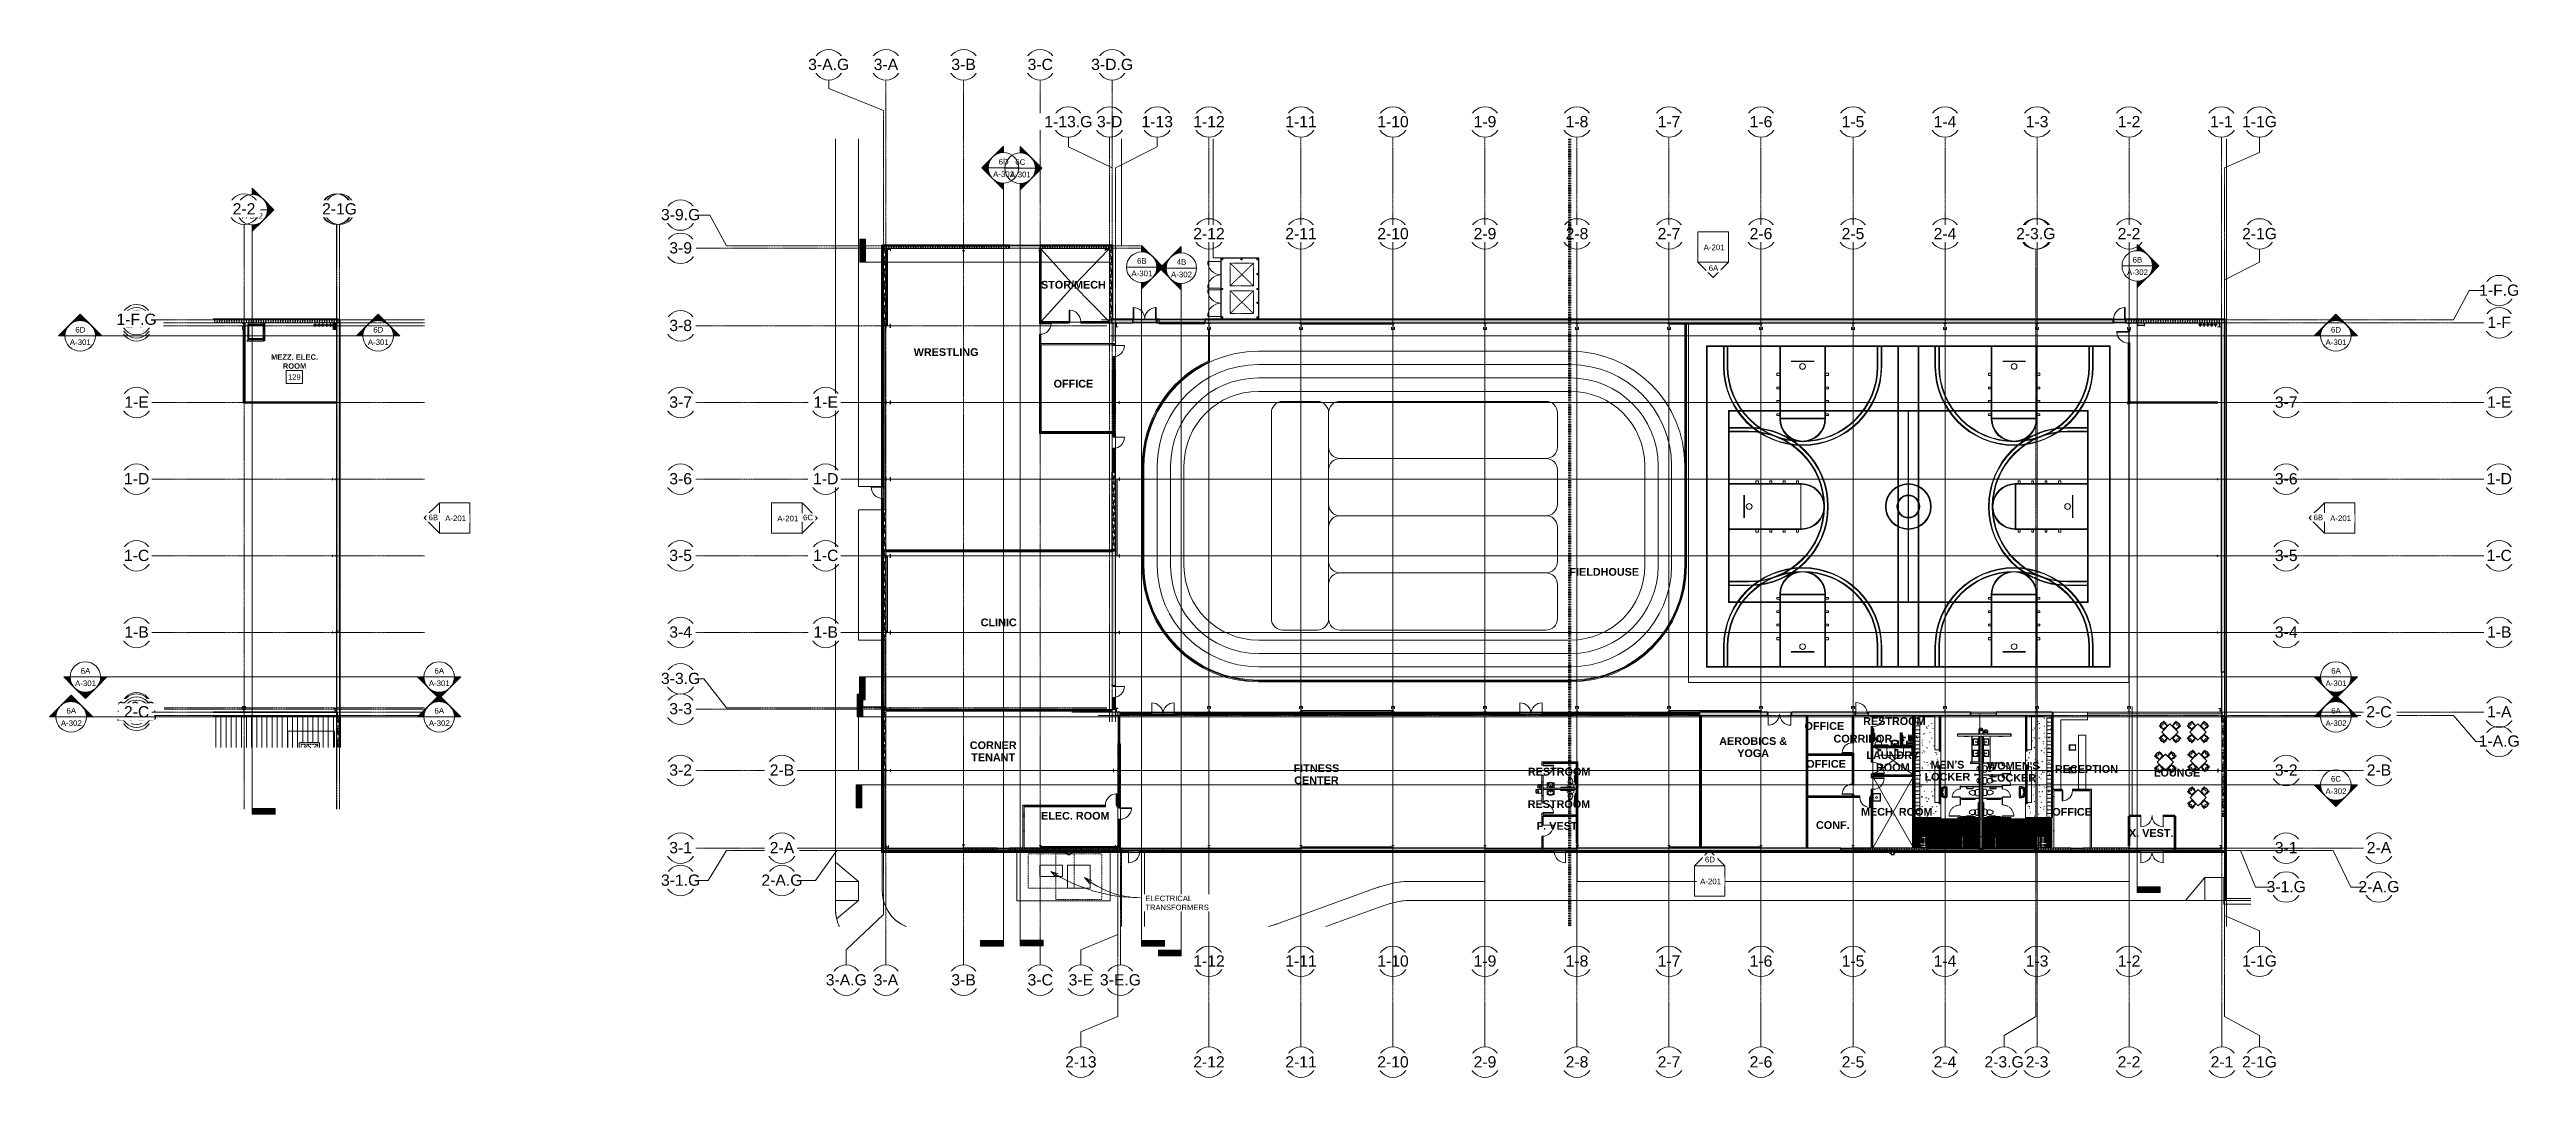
# Model space of a CAD drawing. Header units: inches. Extents: x 25369 to 33163, y -23509 to -20274.
import ezdxf

# ---------------------------------------------------------------- set-up
doc = ezdxf.new("R2010")
doc.units = ezdxf.units.IN
doc.header["$MEASUREMENT"] = 0
for name, pattern in [('Dash', [0.25, 0.125, -0.125]), ('Dash_2_', [0.25, 0.125, -0.125]), ('Grid Line 1_2_', [0.875, 0.5, -0.125, 0.125, -0.125]), ('Hidden', [0.28125, 0.1875, -0.09375]), ('Hidden 1_8_', [0.1875, 0.125, -0.0625])]:
    doc.linetypes.add(name, pattern=pattern)
for name, color, linetype, lineweight in [('A-ANNO-MATC', 214, 'Dash', 140), ('A-AREA', 32, 'Continuous', 70), ('A-AREA-IDEN', 2, 'Continuous', 9), ('A-DETL-HDLN', 90, 'Hidden 1_8_', 70), ('A-DOOR', 31, 'Continuous', 13), ('A-FLOR', 192, 'Continuous', 13), ('A-FLOR-HRAL', 11, 'Continuous', 13), ('A-FLOR-OTLN', 90, 'Continuous', 70), ('A-FLOR-PATT', 8, 'Continuous', 13), ('A-GENM', 13, 'Continuous', 13), ('A-GLAZ', 151, 'Continuous', 13), ('A-GLAZ-CURT', 52, 'Continuous', 13), ('A-GLAZ-CWMG', 51, 'Continuous', 13), ('A-PROP-SBCK', 71, 'Hidden', 70), ('A-ROOF', 132, 'Continuous', 13), ('A-ROOF-PATT', 132, 'Continuous', 13), ('A-SITE-ROAD', 130, 'Continuous', 70), ('A-SITE-SWLK', 140, 'Continuous', 70), ('A-WALL', 113, 'Continuous', 13), ('A-WALL-PATT', 111, 'Continuous', 25), ('C-TOPO', 7, 'Continuous', 13), ('Conc', 7, 'Continuous', 70), ('E-ELEC-EQPM', 71, 'Continuous', 13), ('E-POWR-CNTR', 130, 'Continuous', 9), ('E-POWR-DROP', 130, 'Continuous', 9), ('E-POWR-RISE', 130, 'Continuous', 9), ('EOP-PR', 4, 'Continuous', 70), ('G-ANNO-SYMB', 111, 'Continuous', 9), ('G-ANNO-TEXT', 231, 'Continuous', 9), ('I-FURN', 30, 'Continuous', 13), ('I-WALL', 2, 'Continuous', 13), ('L-SITE-WALL', 31, 'Continuous', 13), ('M-AREA-IDEN', 171, 'Continuous', 9), ('M-EQPM', 50, 'Continuous', 13), ('M-EQPM-HDLN', 50, 'Dash', 9), ('P-SANR-FIXT', 6, 'Continuous', 13), ('Q-CASE', 31, 'Continuous', 13), ('Q-SPCQ', 91, 'Continuous', 13), ('Q-SPCQ-HDLN', 91, 'Dash', 9), ('S-BEAM', 12, 'Continuous', 13), ('S-COLS', 52, 'Continuous', 13), ('S-GRID', 1, 'Continuous', 9), ('S-GRID-IDEN', 1, 'Continuous', 9)]:
    doc.layers.add(name, color=color, linetype=linetype, lineweight=lineweight)
doc.styles.add('Arial', font='arial.ttf', dxfattribs={"height": 35.407186})
doc.styles.add('Arial_1', font='arial.ttf', dxfattribs={"height": 17.703593})
doc.styles.add('Arial_B', font='arialbd.ttf', dxfattribs={"height": 24.354149})
doc.styles.add('Century Gothic', font='GOTHIC.TTF', dxfattribs={"height": 17.245342})
doc.styles.add('Century Gothic_B', font='GOTHICB.TTF', dxfattribs={"height": 17.233438})
pattern_1 = [(0, (0, 0), (0, 24), []), (90, (0, 0), (-24, 1e-15), [])]
pattern_2 = [(161.57, (0.96, 0.96), (-7.6802237, -0.0009796), [0, -54.643, 6.067, 0]), (18.43, (-0.96, 0.96), (-7.6802237, 0.0009796), [0, -54.643, 6.067, 0]), (108.43, (0.96, 0.96), (3.8382953, -19.20136532), [18.211, -42.499]), (71.57, (-0.96, 0.96), (3.8382953, 19.20136532), [18.211, -42.499])]
pattern_3 = [(45, (0, 0), (-19.00703, 19.00703), []), (45, (0, 28.8), (-19.00703, 19.00703), [])]
pattern_4 = [(0, (0, 0), (61.44, 15.36), [2.534, -43.546, 2.534, -43.546, -245.76]), (0, (0, 0), (61.44, 15.36), [-92.16, 2.534, -89.626, 2.534, -43.546, -107.52]), (0, (0, 0), (61.44, 15.36), [-230.4, 2.534, -28.186, 2.534, -74.266]), (120, (23.04, 7.68), (-44.02215, 45.528601), [2.534, -43.546, 2.534, -43.546, -245.76]), (120, (23.04, 7.68), (-44.02215, 45.528601), [-92.16, 2.534, -89.626, 2.534, -43.546, -107.52]), (120, (23.04, 7.68), (-44.02215, 45.528601), [-230.4, 2.534, -28.186, 2.534, -74.266]), (240, (30.72, 38.4), (-17.41785, -60.888601), [2.534, -43.546, 2.534, -43.546, -245.76]), (240, (30.72, 38.4), (-17.41785, -60.888601), [-92.16, 2.534, -89.626, 2.534, -43.546, -107.52]), (240, (30.72, 38.4), (-17.41785, -60.888601), [-230.4, 2.534, -28.186, 2.534, -74.266])]
pattern_5 = [(225, (25980.89, -22360.053), (19.00703, -19.00703), []), (225, (25980.89, -22388.853), (19.00703, -19.00703), [])]
pattern_6 = [(0, (5931.104, 0), (61.44, 15.36), [2.534, -43.546, 2.534, -43.546, -245.76]), (0, (5931.104, 0), (61.44, 15.36), [-92.16, 2.534, -89.626, 2.534, -43.546, -107.52]), (0, (5931.104, 0), (61.44, 15.36), [-230.4, 2.534, -28.186, 2.534, -74.266]), (120, (5954.144, 7.68), (-44.02215, 45.528601), [2.534, -43.546, 2.534, -43.546, -245.76]), (120, (5954.144, 7.68), (-44.02215, 45.528601), [-92.16, 2.534, -89.626, 2.534, -43.546, -107.52]), (120, (5954.144, 7.68), (-44.02215, 45.528601), [-230.4, 2.534, -28.186, 2.534, -74.266]), (240, (5961.824, 38.4), (-17.41785, -60.888601), [2.534, -43.546, 2.534, -43.546, -245.76]), (240, (5961.824, 38.4), (-17.41785, -60.888601), [-92.16, 2.534, -89.626, 2.534, -43.546, -107.52]), (240, (5961.824, 38.4), (-17.41785, -60.888601), [-230.4, 2.534, -28.186, 2.534, -74.266])]
pattern_7 = [(296.565, (5959.904, 17.28), (0.0001, 115.19999), [12.88, -244.715]), (33.69, (5965.66, 5.76), (-0.00014, 115.19958), [20.768, -394.592]), (33.69, (6080.86, 5.76), (-0.00014, 115.19958), [20.768, -394.592]), (33.69, (6196.06, 5.76), (-0.00014, 115.19958), [20.768, -394.592]), (116.565, (5982.944, 17.28), (0.0001, 115.19999), [12.88, -244.715]), (213.69, (5977.18, 28.8), (-0.00014, 115.19958), [20.768, -394.592]), (213.69, (6092.38, 28.8), (-0.00014, 115.19958), [20.768, -394.592]), (213.69, (6207.58, 28.8), (-0.00014, 115.19958), [20.768, -394.592]), (26.565, (6005.98, 17.28), (0.0001, 115.2), [25.76, -231.836]), (26.565, (6121.18, 17.28), (0.0001, 115.2), [25.76, -231.836]), (270, (6029.02, 28.8), (115.2, 7e-15), [11.52, -103.68]), (225, (6029.02, 17.28), (-1e-14, 115.20042), [16.292, -146.626]), (135, (6017.5, 5.76), (1e-14, 115.20042), [16.292, -146.626]), (288.435, (5982.944, 51.84), (-0.00042, 115.19956), [18.215, -346.08]), (18.435, (5988.7, 34.56), (-0.0004, 115.19956), [18.215, -346.08]), (18.435, (6103.9, 34.56), (-0.0004, 115.19956), [18.215, -346.08]), (18.435, (6219.1, 34.56), (-0.0004, 115.19956), [18.215, -346.08]), (135, (6005.98, 40.32), (1e-14, 115.20042), [16.292, -146.626]), (180, (5994.46, 51.84), (-1e-14, -115.2), [11.52, -103.68]), (251.565, (5954.144, 80.64), (0.00042, 115.19956), [18.215, -346.08]), (315, (5948.38, 63.36), (-1e-14, 115.20042), [16.292, -146.626]), (71.565, (5959.904, 51.84), (0.00042, 115.19956), [18.215, -346.08]), (135, (5965.66, 69.12), (1e-14, 115.20042), [16.292, -146.626]), (225, (6000.22, 80.64), (-1e-14, 115.20042), [16.292, -146.626]), (123.69, (5988.704, 69.12), (-0.00014, 115.19958), [20.768, -394.592]), (123.69, (6103.904, 69.12), (-0.00014, 115.19958), [20.768, -394.592]), (26.565, (5977.18, 86.4), (0.0001, 115.2), [12.88, -244.715]), (26.565, (6092.38, 86.4), (0.0001, 115.2), [12.88, -244.715]), (315, (5988.7, 92.16), (-1e-14, 115.20042), [16.292, -146.626]), (213.69, (6040.54, 109.44), (-0.00014, 115.19958), [20.768, -394.592]), (213.69, (6155.74, 109.44), (-0.00014, 115.19958), [20.768, -394.592]), (213.69, (6270.94, 109.44), (-0.00014, 115.19958), [20.768, -394.592]), (296.565, (6023.264, 97.92), (0.0001, 115.19999), [12.88, -244.715]), (45, (6029.02, 86.4), (1e-14, 115.20042), [16.292, -146.626]), (90, (6040.54, 97.92), (-115.2, 7e-15), [11.52, -103.68]), (213.69, (5988.7, 115.2), (-0.00014, 115.19958), [20.768, -394.592]), (213.69, (6103.9, 115.2), (-0.00014, 115.19958), [20.768, -394.592]), (213.69, (6219.1, 115.2), (-0.00014, 115.19958), [20.768, -394.592]), (315, (5971.42, 103.68), (-1e-14, 115.20042), [8.146, -154.772]), (26.565, (5977.18, 97.92), (0.0001, 115.2), [12.88, -244.715]), (26.565, (6092.38, 97.92), (0.0001, 115.2), [12.88, -244.715]), (90, (5988.7, 103.68), (-115.2, 7e-15), [11.52, -103.68]), (333.435, (5942.62, 109.44), (-0.0001, 115.2), [12.88, -244.715]), (333.435, (6057.82, 109.44), (-0.0001, 115.2), [12.88, -244.715]), (243.435, (5954.144, 103.68), (-0.0001, 115.19999), [12.88, -244.715]), (161.565, (5948.38, 92.16), (0.0004, 115.19956), [18.215, -346.08]), (161.565, (6063.58, 92.16), (0.0004, 115.19956), [18.215, -346.08]), (161.565, (6178.78, 92.16), (0.0004, 115.19956), [18.215, -346.08]), (45, (5931.1, 97.92), (1e-14, 115.20042), [16.292, -146.626]), (26.565, (5936.86, 0), (0.0001, 115.2), [12.88, -244.715]), (26.565, (6052.06, 0), (0.0001, 115.2), [12.88, -244.715]), (116.565, (5948.384, 5.76), (0.0001, 115.19999), [12.88, -244.715]), (206.565, (5942.62, 17.28), (0.0001, 115.2), [12.88, -244.715]), (206.565, (6057.82, 17.28), (0.0001, 115.2), [12.88, -244.715]), (296.565, (5931.104, 11.52), (0.0001, 115.19999), [12.88, -244.715]), (14.036, (6017.5, 51.84), (0.0005, 115.19957), [23.749, -451.233]), (14.036, (6132.7, 51.84), (0.0005, 115.19957), [23.749, -451.233]), (14.036, (6247.9, 51.84), (0.0005, 115.19957), [23.749, -451.233]), (14.036, (6363.1, 51.84), (0.0005, 115.19957), [23.749, -451.233]), (135, (6040.54, 57.6), (1e-14, 115.20042), [16.292, -146.626]), (198.435, (6029.02, 69.12), (-0.0004, 115.19956), [18.215, -346.08]), (198.435, (6144.22, 69.12), (-0.0004, 115.19956), [18.215, -346.08]), (198.435, (6259.42, 69.12), (-0.0004, 115.19956), [18.215, -346.08]), (296.565, (6011.744, 63.36), (0.0001, 115.19999), [12.88, -244.715]), (333.435, (5936.86, 34.56), (-0.0001, 115.2), [12.88, -244.715]), (333.435, (6052.06, 34.56), (-0.0001, 115.2), [12.88, -244.715]), (45, (5948.38, 28.8), (1e-14, 115.20042), [8.146, -154.772]), (116.565, (5954.144, 34.56), (0.0001, 115.19999), [12.88, -244.715]), (225, (5948.38, 46.08), (-1e-14, 115.20042), [16.292, -146.626])]
pattern_8 = [(45, (5931.104, 0), (-19.00703, 19.00703), []), (45, (5931.104, 28.8), (-19.00703, 19.00703), [])]
pattern_9 = [(161.57, (5932.064, 0.96), (-7.6802237, -0.0009796), [0, -54.643, 6.067, 0]), (18.43, (5930.144, 0.96), (-7.6802237, 0.0009796), [0, -54.643, 6.067, 0]), (108.43, (5932.064, 0.96), (3.8382953, -19.20136532), [18.211, -42.499]), (71.57, (5930.144, 0.96), (3.8382953, 19.20136532), [18.211, -42.499])]
pattern_10 = [(0, (5931.104, 0), (30.72, 7.68), [2.534, -20.506, 2.534, -20.506, -122.88]), (0, (5931.104, 0), (30.72, 7.68), [-46.08, 2.534, -43.546, 2.534, -20.506, -53.76]), (0, (5931.104, 0), (30.72, 7.68), [-115.2, 2.534, -12.826, 2.534, -35.866]), (120, (5942.624, 3.84), (-22.0110751, 22.7643004), [2.534, -20.506, 2.534, -20.506, -122.88]), (120, (5942.624, 3.84), (-22.0110751, 22.7643004), [-46.08, 2.534, -43.546, 2.534, -20.506, -53.76]), (120, (5942.624, 3.84), (-22.0110751, 22.7643004), [-115.2, 2.534, -12.826, 2.534, -35.866]), (240, (5946.464, 19.2), (-8.7089249, -30.4443004), [2.534, -20.506, 2.534, -20.506, -122.88]), (240, (5946.464, 19.2), (-8.7089249, -30.4443004), [-46.08, 2.534, -43.546, 2.534, -20.506, -53.76]), (240, (5946.464, 19.2), (-8.7089249, -30.4443004), [-115.2, 2.534, -12.826, 2.534, -35.866])]
pattern_11 = [(0, (5931.104, 0), (0, 24), []), (90, (5931.104, 0), (-24, 1e-15), [])]
pattern_12 = [(225, (31622.494, -22360.053), (19.00703, -19.00703), []), (225, (31622.494, -22388.853), (19.00703, -19.00703), [])]
pattern_13 = [(225, (31332.994, -22360.053), (19.00703, -19.00703), []), (225, (31332.994, -22388.853), (19.00703, -19.00703), [])]
pattern_14 = [(225, (31043.494, -22360.053), (19.00703, -19.00703), []), (225, (31043.494, -22388.853), (19.00703, -19.00703), [])]
pattern_15 = [(225, (30753.994, -22360.053), (19.00703, -19.00703), []), (225, (30753.994, -22388.853), (19.00703, -19.00703), [])]
pattern_16 = [(225, (30464.494, -22360.053), (19.00703, -19.00703), []), (225, (30464.494, -22388.853), (19.00703, -19.00703), [])]
pattern_17 = [(225, (30174.994, -22360.053), (19.00703, -19.00703), []), (225, (30174.994, -22388.853), (19.00703, -19.00703), [])]
pattern_18 = [(225, (29885.494, -22360.053), (19.00703, -19.00703), []), (225, (29885.494, -22388.853), (19.00703, -19.00703), [])]
pattern_19 = [(225, (29595.994, -22360.053), (19.00703, -19.00703), []), (225, (29595.994, -22388.853), (19.00703, -19.00703), [])]
pattern_20 = [(225, (29306.494, -22360.053), (19.00703, -19.00703), []), (225, (29306.494, -22388.853), (19.00703, -19.00703), [])]
pattern_21 = [(225, (29016.994, -22360.053), (19.00703, -19.00703), []), (225, (29016.994, -22388.853), (19.00703, -19.00703), [])]
pattern_22 = [(225, (31911.994, -22360.053), (19.00703, -19.00703), []), (225, (31911.994, -22388.853), (19.00703, -19.00703), [])]

msp = doc.modelspace()

# ---------------------------------------------------------------- texts
at = {"layer": 'A-AREA-IDEN', "attachment_point": 2}
for s, insert, char_height, width, line_spacing_factor, style in [('MEZZ. ELEC.\\PROOM', (26139.9, -21233.2), 17.233, 158.76, 0.984796, 'Century Gothic_B'), ('129', (26139.3, -21296), 17.25, 47.304, 0.984117, 'Century Gothic')]:
    msp.add_mtext(s, dxfattribs=dict(at, insert=insert, char_height=char_height, width=width, line_spacing_factor=line_spacing_factor, style=style))
at = {"layer": 'G-ANNO-SYMB', "char_height": 17.7, "attachment_point": 2, "line_spacing_factor": 0.938532, "style": 'Arial_1'}
for s, insert, width in [('6D', (28370.9, -20618), 37.584), ('6C', (28423.6, -20619.3), 37.584), ('A-302', (28370.9, -20657.3), 78.624), ('A-301', (28423.6, -20658.5), 78.624), ('6B', (28805.9, -20930.5), 36.072), ('4B', (28930.7, -20933.7), 36.072), ('6B', (31938.5, -20926.7), 36.072), ('A-301', (28805.9, -20969.7), 78.624), ('A-302', (28930.7, -20973), 78.624), ('A-302', (31938.5, -20966), 78.624), ('A-301', (25465.9, -21186.3), 78.624), ('6D', (25465.9, -21147), 37.584), ('A-301', (26403.4, -21186.3), 78.624), ('6D', (26403.4, -21147), 37.584), ('A-301', (32563.3, -21186.3), 78.624), ('6D', (32563.3, -21147), 37.584), ('A-301', (25482.2, -22259.8), 78.624), ('6A', (25482.2, -22220.5), 36.072), ('A-301', (26595.4, -22259.8), 78.624), ('6A', (26595.4, -22220.5), 36.072), ('A-301', (32563.3, -22259.8), 78.624), ('6A', (32563.3, -22220.5), 36.072), ('6A', (25437.5, -22346), 36.072), ('6A', (26595.4, -22346), 36.072), ('6A', (32563.3, -22346), 36.072), ('A-302', (25437.5, -22385.3), 78.624), ('A-302', (26595.4, -22385.3), 78.624), ('A-302', (32563.3, -22385.3), 78.624), ('A-302', (32563.3, -22599.6), 78.624), ('6C', (32563.3, -22560.3), 37.584)]:
    msp.add_mtext(s, dxfattribs=dict(at, insert=insert, width=width))
at = {"layer": 'M-AREA-IDEN', "char_height": 24.35, "attachment_point": 2, "line_spacing_factor": 0.938532, "style": 'Arial_B'}
for s, insert, width in [('STOR/MECH', (28590.6, -21002.1), 236.736), ('WRESTLING', (28190, -21214.1), 236.736), ('OFFICE', (28590.6, -21313.5), 144.864), ('FIELDHOUSE', (30260.8, -21905.9), 254.304), ('CLINIC', (28355.5, -22064.8), 131.616), ('AEROBICS &\\PYOGA', (30729.3, -22438.3), 246.816), ('OFFICE', (30953.4, -22390.8), 144.864), ('CORRIDOR', (31074.8, -22430.7), 215.136), ('RESTROOM', (31173.6, -22375.7), 228.096), ('CORNER\\PTENANT', (28338.2, -22451.3), 171.072), ('FITNESS\\PCENTER', (29355.2, -22523.7), 166.464), ('OFFICE', (30958.7, -22509.9), 144.864), ('LAUNDRY\\PROOM', (31168.8, -22482.7), 192.096), ("MEN'S\\PLOCKER", (31340.6, -22512.6), 166.752), ("WOMEN'S\\PLOCKER", (31547.8, -22515.9), 191.232), ('RESTROOM', (30118.9, -22534.5), 228.096), ('RECEPTION', (31778, -22526.3), 230.112), ('LOUNGE', (32063.1, -22537.7), 169.056), ('ELEC. ROOM', (28596.4, -22673.5), 249.984), ('RESTROOM', (30118.3, -22636.6), 228.096), ('MECH. ROOM', (31181.1, -22660.9), 260.928), ('OFFICE', (31732.9, -22661.1), 144.864), ('F. VEST', (30112.3, -22705.4), 148.896), ('CONF.', (30980, -22702.6), 122.976), ('X. VEST.', (31981.8, -22727.6), 161.856)]:
    msp.add_mtext(s, dxfattribs=dict(at, insert=insert, width=width))

# ---------------------------------------------------------------- blocks, each defined once
blk = doc.blocks.new('Carrier_48TC_Standard_Efficiency_Gas_Heat_Electric_Cooling_Packaged_Rooftop_Unit_3_to_15_nominal_tons - 15 ton 48TC__16-873539-Mezzanine Floor Plan')
at = {"layer": 'M-EQPM', "color": 43, "linetype": 'Hidden', "lineweight": 9}
for p, q in [((42.6, 67.7), (93.9, 67.7)), ((93.9, 67.7), (93.9, -79.7)), ((93.9, -79.7), (42.6, -79.7))]:
    blk.add_line(p, q, dxfattribs=at)
at = {"layer": 'M-EQPM', "color": 43, "lineweight": 9}
for p, q in [((57.9, 31.7), (42.6, 31.7)), ((57.9, -31.7), (57.9, 31.7)), ((58.1, 27.3), (57.9, 27.3)), ((57.9, 15.4), (58.1, 15.4)), ((58.1, 10.3), (57.9, 10.3)), ((57.9, 9.3), (58.1, 9.3)), ((58.1, 6.7), (57.9, 6.7)), ((58.1, 27.3), (58.1, 15.4)), ((58.1, 9.3), (58.1, 10.3)), ((58.1, 10.3), (58.1, 9.3)), ((58.1, 6.7), (58.1, -25.1)), ((42.6, -31.7), (57.9, -31.7)), ((57.9, -25.1), (58.1, -25.1))]:
    blk.add_line(p, q, dxfattribs=at)
at = {"layer": 'M-EQPM-HDLN', "color": 43}
for p, q in [((42.6, 25.3), (51.7, 25.3)), ((42.6, 15.1), (51.7, 12.7)), ((51.7, 12.7), (42.6, 12.7)), ((42.6, -4.4), (51.7, 7.2)), ((42.6, 7.2), (51.7, 7.2)), ((51.7, 25.3), (51.7, 12.7)), ((51.7, 7.2), (51.7, -26.8)), ((42.6, -15.2), (51.7, -26.8)), ((51.7, -26.8), (42.6, -26.8))]:
    blk.add_line(p, q, dxfattribs=at)
blk = doc.blocks.new('W-Wide Flange - W18X40-1630767-Mezzanine Floor Plan')
at = {"layer": 'S-BEAM', "color": 43, "lineweight": 9}
for p, q in [((-108.1, -3), (-108.1, 0)), ((-108.1, -3), (108.1, -3)), ((108.1, -1.6), (108.1, -3))]:
    blk.add_line(p, q, dxfattribs=at)
at = {"layer": 'S-BEAM', "color": 43, "linetype": 'Hidden 1_8_', "lineweight": 9}
blk.add_line((-108.1, -0.2), (-107, -0.2), dxfattribs=at)
blk = doc.blocks.new('W-Wide Flange - W12X26-1530486-Mezzanine Floor Plan')
at = {"layer": 'S-BEAM', "color": 43, "lineweight": 9}
for p, q in [((-129.7, 3.2), (-118.1, 3.2)), ((-117.6, 3.2), (-109.1, 3.2)), ((-129.7, -3.2), (-118.1, -3.2)), ((-117.6, -3.2), (-109.1, -3.2))]:
    blk.add_line(p, q, dxfattribs=at)
at = {"layer": 'S-BEAM', "color": 43, "linetype": 'Hidden 1_8_', "lineweight": 9}
for p, q in [((-129.7, 0.1), (-118.1, 0.1)), ((-117.6, 0.1), (-109.1, 0.1)), ((-129.6, -0.1), (-118.2, -0.1)), ((-117.6, -0.1), (-109.1, -0.1))]:
    blk.add_line(p, q, dxfattribs=at)
blk = doc.blocks.new('columns and girder2 - one-1334686-Mezzanine Floor Plan')
at = {"layer": 'S-BEAM', "lineweight": 9}
h = blk.add_hatch(dxfattribs=at)
h.set_pattern_fill('FP_7', color=253, style=0, pattern_type=2)
h.set_pattern_definition(pattern_5)
h.paths.add_polyline_path([(0, -1.3), (-5, -1.3), (-5, -2), (5, -2), (5, -1.3)], flags=0)
h.paths.add_polyline_path([(-5, -17), (-5, -18.5), (5, -18.5), (5, -17)], flags=0)
h.paths.add_polyline_path([(5, -1204.9), (0, -1204.9), (0, -1206.4), (5, -1206.4), (5, -1205.8)], flags=0)
h.paths.add_polyline_path([(5, -1224.3), (0, -1224.3), (0, -1225.8), (5, -1225.8)], flags=0)
h = blk.add_hatch(dxfattribs=at)
h.set_pattern_fill('FP_7', color=253, style=0, pattern_type=2)
h.set_pattern_definition(pattern_5)
h.paths.add_polyline_path([(0.6, -2), (-0.6, -2), (-0.6, -17), (0.6, -17)], flags=0)
h.paths.add_polyline_path([(0.6, -1206.4), (0, -1206.4), (0, -1224.3), (0.6, -1224.3), (0.6, -1218.3)], flags=0)
at = {"layer": 'S-BEAM', "color": 7}
for p, q in [((-5, -1.3), (-5, -2)), ((-5, -2), (5, -2)), ((5, -17), (-5, -17)), ((-5, -17), (-5, -18.5)), ((-5, -18.5), (5, -18.5)), ((0.6, -2), (-0.6, -2)), ((-0.6, -2), (-0.6, -17)), ((-0.6, -17), (0.6, -17)), ((0.6, -17), (0.6, -2)), ((5, -2), (5, -1.3)), ((5, -18.5), (5, -17)), ((5, -1204.9), (0, -1204.9)), ((0.6, -1206.4), (0, -1206.4)), ((0, -1206.4), (5, -1206.4)), ((0, -1224.3), (0.6, -1224.3)), ((5, -1224.3), (0, -1224.3)), ((0.6, -1224.3), (0.6, -1206.4)), ((5, -1206.4), (5, -1204.9)), ((5, -1225.8), (5, -1224.3))]:
    blk.add_line(p, q, dxfattribs=at)
at = {"layer": 'S-BEAM', "color": 43, "lineweight": 9}
for p, q in [((-5, -17), (-5, -9.2)), ((-0.6, -9.2), (-5, -9.2)), ((5, -9.2), (0.6, -9.2)), ((5, -9.2), (5, -17)), ((0.6, -1213.3), (5, -1213.3)), ((5, -1206.4), (5, -1213.3))]:
    blk.add_line(p, q, dxfattribs=at)
blk = doc.blocks.new('L-Angle - L2X2X3_16-1732175-Mezzanine Floor Plan')
at = {"layer": 'S-BEAM', "color": 43, "linetype": 'Hidden 1_8_', "lineweight": 9}
blk.add_line((1347.7, 0.4), (1736.5, 0.4), dxfattribs=at)
at = {"layer": 'S-BEAM', "color": 43, "lineweight": 9}
for p in [(1736.5, 0.6), (1347.7, -1.4)]:
    blk.add_line(p, (1736.5, -1.4), dxfattribs=at)
blk = doc.blocks.new('Girt_Z - 10_D-1732176-Mezzanine Floor Plan')
at = {"layer": 'S-BEAM', "color": 43, "lineweight": 9}
for p, q in [((26271.4, -22359.6), (25884.1, -22359.6)), ((26272.9, -22360.1), (25884.1, -22360.1)), ((26272.9, -22360.2), (25884.1, -22360.2)), ((26272.9, -22359.6), (26272, -22359.6)), ((26272.9, -22359.6), (26272.9, -22360.1)), ((26272.9, -22360.1), (26272.9, -22360.2))]:
    blk.add_line(p, q, dxfattribs=at)
blk = doc.blocks.new('Girt_Z - 10_D-1223975-Mezzanine Floor Plan')
at = {"layer": 'S-BEAM', "color": 43, "lineweight": 9}
for p, q in [((26271.4, -22104.8), (26272, -22104.8)), ((26271.4, -22104.8), (26271.4, -22359.6)), ((26272, -22104.8), (26272, -22104.8)), ((26272, -22104.8), (26281.2, -22104.8)), ((26272, -22104.8), (26272, -22359.6)), ((26272, -22104.8), (26272, -22359.6)), ((26281.2, -22104.8), (26281.4, -22104.8)), ((26281.4, -22359.6), (26281.4, -22104.8)), ((26272, -22359.6), (26271.4, -22359.6)), ((26272, -22359.6), (26272, -22359.6)), ((26281.2, -22359.6), (26274.6, -22359.6)), ((26281.4, -22359.6), (26281.2, -22359.6))]:
    blk.add_line(p, q, dxfattribs=at)
blk = doc.blocks.new('RoofHatch_RHSR-FB_1_10228_SafetyRailSource - RoofHatch_RHSR-FB_1_10228_SafetyRailSource-1630512-Mezzanine Floor Plan')
at = {"layer": 'A-GLAZ', "color": 43, "lineweight": 9}
for p, q in [((-40.5, 17.4), (-34.1, 17.4)), ((-40.5, -32.4), (-40.5, 17.4)), ((-38.8, 17.4), (-39.2, 17.8)), ((-39.2, 17.8), (-39.2, 17.4)), ((13.2, 17.8), (-39.2, 17.8)), ((-37, -32.4), (-37, 15.6)), ((-37, 15.6), (11, 15.6)), ((10, 16.6), (-36, 16.6)), ((-36, 16.6), (-36, 14.6)), ((-36, 14.6), (10, 14.6)), ((12.9, 17.4), (-32, 17.4)), ((12.4, 16.9), (-32, 16.9)), ((10, 14.6), (-32, 14.6)), ((-32, 13.8), (9.3, 13.8)), ((9.3, 13.8), (9.3, -30.7)), ((10, 14.6), (10, 16.6)), ((10, -31.4), (10, 14.6)), ((11, 15.6), (11, -32.4)), ((12.9, 17.4), (12.4, 16.9)), ((12.4, -33.8), (12.4, 16.9)), ((13.2, 17.8), (12.9, 17.4)), ((12.9, -34.3), (12.9, 17.4)), ((13.2, -34.6), (13.2, 17.8)), ((-34.1, -32.4), (-40.5, -32.4)), ((-39.9, -35.3), (-40, -35.3)), ((-40, -35.3), (-40, -35.8)), ((-40, -35.8), (-39.9, -35.8)), ((-39.9, -35.8), (-39.9, -35.3)), ((-39.9, -35.3), (13.9, -35.3)), ((13.9, -35.8), (-39.9, -35.8)), ((-39.2, -32.4), (-39.2, -34.6)), ((-38.8, -34.3), (-39.2, -34.6)), ((-39.2, -34.6), (13.2, -34.6)), ((-38.8, -32.4), (-38.8, -34.3)), ((-38.3, -33.8), (-38.8, -34.3)), ((-38.8, -34.3), (12.9, -34.3)), ((-38.3, -32.4), (-38.3, -33.8)), ((-38.3, -33.8), (12.4, -33.8)), ((11, -32.4), (-37, -32.4)), ((9.3, -30.7), (-32, -30.7)), ((-32, -31.4), (10, -31.4)), ((12.4, -33.8), (12.9, -34.3)), ((12.9, -34.3), (13.2, -34.6)), ((13.9, -35.3), (13.9, -35.8)), ((14, -35.3), (13.9, -35.3)), ((13.9, -35.8), (14, -35.8)), ((14, -35.8), (14, -35.3))]:
    blk.add_line(p, q, dxfattribs=at)
at = {"layer": 'A-GLAZ', "color": 7}
for p, q in [((-32, 17.4), (-34.1, 17.4)), ((-34.1, 17.4), (-34.1, -32.4)), ((-32, -32.4), (-32, 17.4)), ((-34.1, -32.4), (-32, -32.4))]:
    blk.add_line(p, q, dxfattribs=at)
for centre, start, end in [((-40, 18.7), 360, 180), ((-40, 18.7), 180, 360), ((14.1, -35.5), 360, 166.57518), ((14.1, -35.5), 191.07392, 360)]:
    blk.add_arc(centre, 1.25, start, end, dxfattribs=at)
blk = doc.blocks.new('Toilet-Domestic-3D - Toilet-Domestic-3D-3240-Overall Floor Plan')
at = {"layer": 'P-SANR-FIXT', "color": 43, "lineweight": 9}
for p, q in [((-10, 18), (-10, 19.5)), ((-10, 11.7), (-10, 16.5)), ((-7.4, 1), (-7.5, 0)), ((-7.5, 0), (-7.3, -2)), ((-7.2, 2), (-7.4, 1)), ((-7, 3), (-7.2, 2)), ((-6.4, 4), (-7, 3)), ((-5.2, 5), (-6.4, 4)), ((6.2, 8), (-6.3, 8)), ((-4.9, 8), (-5.2, 5)), ((-3.8, 5.5), (-5.2, 5)), ((-1, 6), (-3.8, 5.5)), ((1, 6), (-1, 6)), ((3.8, 5.5), (1, 6)), ((5.2, 5), (3.8, 5.5)), ((4.9, 8), (5.2, 5)), ((6.4, 4), (5.2, 5)), ((7, 3), (6.4, 4)), ((7.2, 2), (7, 3)), ((7.4, 1), (7.2, 2)), ((7.3, -2), (7.5, 0)), ((7.5, 0), (7.4, 1)), ((10, 19.5), (10, 18)), ((10, 16.5), (10, 11.7)), ((-7.3, -2), (-6.8, -4)), ((-6.8, -4), (-6.1, -6)), ((-6.1, -6), (-5.1, -8)), ((-5.1, -8), (-3.7, -10)), ((-3.7, -10), (-2.7, -11)), ((-2.7, -11), (-1.9, -11.5)), ((-1.9, -11.5), (-0.5, -12)), ((-0.5, -12), (0.5, -12)), ((0.5, -12), (1.9, -11.5)), ((1.9, -11.5), (2.7, -11)), ((2.7, -11), (3.7, -10)), ((3.7, -10), (5.1, -8)), ((5.1, -8), (6.1, -6)), ((6.1, -6), (6.8, -4)), ((6.8, -4), (7.3, -2))]:
    blk.add_line(p, q, dxfattribs=at)
for centre, start, end in [((-6.3, 11.7), 180, 270), ((6.2, 11.7), 270, 360)]:
    blk.add_arc(centre, 3.73, start, end, dxfattribs=at)
blk = doc.blocks.new('Sink-Bathroom-Kohler-Pinoir-2035-8 - Vitreous_China-0-White-3242-Overall Floor Plan')
at = {"layer": 'P-SANR-FIXT', "color": 43, "lineweight": 9}
for p, q in [((24149.9, -22603), (24149.9, -22603.5)), ((24150.2, -22603.5), (24150.2, -22603)), ((24150.6, -22603), (24150.6, -22603.5)), ((24150.6, -22603.3), (24152, -22603.3)), ((24152, -22603.5), (24150.6, -22603.5)), ((24170, -22603.3), (24171.5, -22603.3)), ((24171.5, -22603.5), (24170, -22603.5)), ((24171.5, -22603.5), (24171.5, -22603)), ((24171.9, -22603), (24171.9, -22603.5)), ((24172.2, -22603.5), (24172.2, -22603))]:
    blk.add_line(p, q, dxfattribs=at)
for centre, radius, start, end in [((24256.3, -22610.5), 106.6, 176.2165, 183.78169), ((24151.5, -22617.6), 1.54, 179.96548, 246.03955), ((24256.3, -22610.5), 106.3, 176.21195, 183.78649), ((24151.5, -22617.6), 1.29, 179.60353, 246.01235), ((24256.3, -22610.5), 105.9, 176.20455, 183.79545), ((24151.5, -22617.6), 0.875, 178.70728, 245.94466), ((24161, -22595.7), 25.4, 246.32584, 293.66977), ((24161, -22595.7), 25.2, 246.32735, 293.66977), ((24161, -22595.7), 24.7, 246.33023, 293.66977), ((24156.5, -22613), 4.9, 129.36336, 236.44856), ((24156.5, -22613), 4.26, 129.57747, 236.64415), ((24161, -22619.6), 12.8, 91.13656, 126.42748), ((24161, -22619.6), 12.2, 91.19573, 126.34924), ((24161, -22607.3), 12.2, 233.76827, 306.23173), ((24161, -22607.3), 11.6, 233.69309, 306.30691), ((24157.1, -22605.3), 0.692, 0, 180), ((24157.1, -22605.3), 0.692, 180, 0), ((24161, -22609.4), 0.934, 106.05462, 180), ((24161, -22609.4), 0.934, 180, 253.94538), ((24161, -22619.6), 12.8, 53.57252, 88.86344), ((24161, -22619.6), 12.2, 53.65076, 88.80427), ((24161, -22609.4), 0.934, 0, 73.94538), ((24161, -22609.4), 0.934, 286.05462, 0), ((24165, -22605.3), 0.69, 12.10988, 180), ((24165, -22605.3), 0.69, 180, 347.00769), ((24165.6, -22613), 4.26, 303.35585, 50.42253), ((24165.6, -22613), 4.9, 303.55144, 50.63664), ((24170.6, -22617.6), 0.862, 293.66977, 1.92173), ((24170.6, -22617.6), 1.28, 293.66977, 0.90352), ((24170.6, -22617.6), 1.53, 293.66977, 0.49426), ((24065.8, -22610.5), 105.9, 356.20455, 3.79545), ((24065.8, -22610.5), 106.3, 356.21461, 3.78805), ((24065.8, -22610.5), 106.6, 356.21998, 3.7835)]:
    blk.add_arc(centre, radius, start, end, dxfattribs=at)
blk = doc.blocks.new('Drinking_Fountain-Haws_Corporation-Wall_Mounted_1119 - 1119-409795-Overall Floor Plan')
at = {"layer": 'P-SANR-FIXT', "color": 43, "lineweight": 9}
for p, q in [((43.1, 4.7), (11.1, 4.7)), ((11.1, 4.7), (11.1, 4.3)), ((13.1, 19.5), (13.1, 4.7)), ((25.1, 4.7), (25.1, 19.5)), ((29.1, 13.7), (29.1, 4.7)), ((41.1, 4.7), (41.1, 13.7)), ((43.1, 4.3), (43.1, 4.7))]:
    blk.add_line(p, q, dxfattribs=at)
for centre, radius in [((19.1, 16.7), 1.13), ((22.9, 20.5), 0.625), ((35.1, 10.9), 1.13), ((38.9, 14.8), 0.625)]:
    blk.add_circle(centre, radius, dxfattribs=at)
for centre, radius, start, end in [((16.1, 19.5), 3, 97.57756, 180), ((19.1, -3.1), 25.8, 82.42244, 97.57756), ((22.1, 19.5), 3, 360, 82.42244), ((32.1, 13.7), 3, 97.57756, 180), ((35.1, -8.8), 25.7, 82.42244, 97.57756), ((38.1, 13.7), 3, 360, 82.42244)]:
    blk.add_arc(centre, radius, start, end, dxfattribs=at)
for centre, ratio in [((19.1, 17.8), 0.786373), ((35.1, 12.1), 0.786365)]:
    blk.add_ellipse(centre, major_axis=(-5.25, 0), ratio=ratio, dxfattribs=at)
blk = doc.blocks.new('Locker-Double Stacked - one-3246-Overall Floor Plan')
at = {"layer": 'I-FURN', "color": 43, "lineweight": 9}
for p, q in [((-6, -9), (-6, 9)), ((-6, 9), (6, 9)), ((6, 9), (6, -9)), ((6, -9), (-6, -9))]:
    blk.add_line(p, q, dxfattribs=at)
blk = doc.blocks.new('Furniture 5 - Furniture 1-2367-Overall Floor Plan')
at = {"layer": 'I-FURN', "color": 43, "lineweight": 9}
for p, q in [((25654, -22499.7), (25640, -22499.7)), ((25654, -22611.4), (25654, -22499.7)), ((25640, -22611.4), (25654, -22611.4))]:
    blk.add_line(p, q, dxfattribs=at)
blk = doc.blocks.new('Toilet-Domestic-3D - Toilet-Domestic-3D-V34-Overall Floor Plan')
at = {"layer": 'P-SANR-FIXT', "color": 43, "lineweight": 9}
for p, q in [((-10, 19.5), (10, 19.5)), ((-10, 18.7), (-10, 19.5)), ((-10, 11.7), (-10, 17.2)), ((-7.4, 1), (-7.5, 0)), ((-7.5, 0), (-7.3, -2)), ((-7.2, 2), (-7.4, 1)), ((-7, 3), (-7.2, 2)), ((-6.4, 4), (-7, 3)), ((-5.2, 5), (-6.4, 4)), ((6.2, 8), (-6.3, 8)), ((-4.9, 8), (-5.2, 5)), ((-3.8, 5.5), (-5.2, 5)), ((-1, 6), (-3.8, 5.5)), ((1, 6), (-1, 6)), ((3.8, 5.5), (1, 6)), ((5.2, 5), (3.8, 5.5)), ((4.9, 8), (5.2, 5)), ((6.4, 4), (5.2, 5)), ((7, 3), (6.4, 4)), ((7.2, 2), (7, 3)), ((7.4, 1), (7.2, 2)), ((7.3, -2), (7.5, 0)), ((7.5, 0), (7.4, 1)), ((10, 19.5), (10, 18.7)), ((10, 17.3), (10, 11.7)), ((-7.3, -2), (-6.8, -4)), ((-6.8, -4), (-6.1, -6)), ((-6.1, -6), (-5.1, -8)), ((-5.1, -8), (-3.7, -10)), ((-3.7, -10), (-2.7, -11)), ((-2.7, -11), (-1.9, -11.5)), ((-1.9, -11.5), (-0.5, -12)), ((-0.5, -12), (0.5, -12)), ((0.5, -12), (1.9, -11.5)), ((1.9, -11.5), (2.7, -11)), ((2.7, -11), (3.7, -10)), ((3.7, -10), (5.1, -8)), ((5.1, -8), (6.1, -6)), ((6.1, -6), (6.8, -4)), ((6.8, -4), (7.3, -2))]:
    blk.add_line(p, q, dxfattribs=at)
for centre, start, end in [((-6.3, 11.7), 180, 270), ((6.2, 11.7), 270, 360)]:
    blk.add_arc(centre, 3.73, start, end, dxfattribs=at)
blk = doc.blocks.new('Toilet-Domestic-3D - Toilet-Domestic-3D-V35-Overall Floor Plan')
at = {"layer": 'P-SANR-FIXT', "color": 43, "lineweight": 9}
for p, q in [((-10, 19.5), (10, 19.5)), ((-10, 11.7), (-10, 19.5)), ((-7.4, 1), (-7.5, 0)), ((-7.5, 0), (-7.3, -2)), ((-7.2, 2), (-7.4, 1)), ((-7, 3), (-7.2, 2)), ((-6.4, 4), (-7, 3)), ((-5.2, 5), (-6.4, 4)), ((6.2, 8), (-6.3, 8)), ((-4.9, 8), (-5.2, 5)), ((-3.8, 5.5), (-5.2, 5)), ((-1, 6), (-3.8, 5.5)), ((1, 6), (-1, 6)), ((3.8, 5.5), (1, 6)), ((5.2, 5), (3.8, 5.5)), ((4.9, 8), (5.2, 5)), ((6.4, 4), (5.2, 5)), ((7, 3), (6.4, 4)), ((7.2, 2), (7, 3)), ((7.4, 1), (7.2, 2)), ((7.3, -2), (7.5, 0)), ((7.5, 0), (7.4, 1)), ((10, 19.5), (10, 11.7)), ((-7.3, -2), (-6.8, -4)), ((-6.8, -4), (-6.1, -6)), ((-6.1, -6), (-5.1, -8)), ((-5.1, -8), (-3.7, -10)), ((-3.7, -10), (-2.7, -11)), ((-2.7, -11), (-1.9, -11.5)), ((-1.9, -11.5), (-0.5, -12)), ((-0.5, -12), (0.5, -12)), ((0.5, -12), (1.9, -11.5)), ((1.9, -11.5), (2.7, -11)), ((2.7, -11), (3.7, -10)), ((3.7, -10), (5.1, -8)), ((5.1, -8), (6.1, -6)), ((6.1, -6), (6.8, -4)), ((6.8, -4), (7.3, -2))]:
    blk.add_line(p, q, dxfattribs=at)
for centre, start, end in [((-6.3, 11.7), 180, 270), ((6.2, 11.7), 270, 360)]:
    blk.add_arc(centre, 3.73, start, end, dxfattribs=at)
blk = doc.blocks.new('Furniture 6 - Furniture 1-2394-Overall Floor Plan')
at = {"layer": 'I-FURN', "color": 43, "lineweight": 9}
for p, q in [((25640, -22496.3), (25640, -22496.4)), ((25654, -22603.7), (25654, -22497.1)), ((25640, -22603.7), (25654, -22603.7))]:
    blk.add_line(p, q, dxfattribs=at)
blk = doc.blocks.new('Furniture 7 - Furniture 1-2413-Overall Floor Plan')
at = {"layer": 'I-FURN', "color": 43, "lineweight": 9}
for p, q in [((25350.6, -22501.1), (25350.6, -22612.9)), ((25364.6, -22501.1), (25350.6, -22501.1)), ((25350.6, -22612.9), (25364.6, -22612.9))]:
    blk.add_line(p, q, dxfattribs=at)
blk = doc.blocks.new('Toilet-Domestic-3D - Toilet-Domestic-3D-11065-Overall Floor Plan')
at = {"layer": 'P-SANR-FIXT', "color": 43, "lineweight": 9}
for p, q in [((-7.5, 0), (-7.3, 2)), ((-7.3, 2), (-6.8, 4)), ((-6.8, 4), (-6.1, 6)), ((-6.1, 6), (-5.1, 8)), ((-5.1, 8), (-3.7, 10)), ((-3.7, 10), (-2.7, 11)), ((-2.7, 11), (-1.9, 11.5)), ((-1.9, 11.5), (-0.5, 12)), ((-0.5, 12), (0.5, 12)), ((0.5, 12), (1.9, 11.5)), ((1.9, 11.5), (2.7, 11)), ((2.7, 11), (3.7, 10)), ((3.7, 10), (5.1, 8)), ((5.1, 8), (6.1, 6)), ((6.1, 6), (6.8, 4)), ((6.8, 4), (7.3, 2)), ((7.3, 2), (7.5, 0)), ((-10, -11.7), (-10, -16.2)), ((-10, -17.7), (-10, -19.2)), ((-7.4, -1), (-7.5, 0)), ((-7.2, -2), (-7.4, -1)), ((-7, -3), (-7.2, -2)), ((-6.4, -4), (-7, -3)), ((-5.2, -5), (-6.4, -4)), ((6.2, -8), (-6.3, -8)), ((-3.8, -5.5), (-5.2, -5)), ((-4.9, -8), (-5.2, -5)), ((-1, -6), (-3.8, -5.5)), ((1, -6), (-1, -6)), ((3.8, -5.5), (1, -6)), ((5.2, -5), (3.8, -5.5)), ((4.9, -8), (5.2, -5)), ((6.4, -4), (5.2, -5)), ((7, -3), (6.4, -4)), ((7.2, -2), (7, -3)), ((7.4, -1), (7.2, -2)), ((7.5, 0), (7.4, -1)), ((10, -16.3), (10, -11.7)), ((10, -19.2), (10, -17.7))]:
    blk.add_line(p, q, dxfattribs=at)
for centre, start, end in [((-6.3, -11.7), 90, 180), ((6.2, -11.7), 0, 90)]:
    blk.add_arc(centre, 3.73, start, end, dxfattribs=at)
blk = doc.blocks.new('Toilet-Domestic-3D - Toilet-Domestic-3D-V36-Overall Floor Plan')
at = {"layer": 'P-SANR-FIXT', "color": 43, "lineweight": 9}
for p, q in [((-7.5, 0), (-7.3, 2)), ((-7.3, 2), (-6.8, 4)), ((-6.8, 4), (-6.1, 6)), ((-6.1, 6), (-5.1, 8)), ((-5.1, 8), (-3.7, 10)), ((-3.7, 10), (-2.7, 11)), ((-2.7, 11), (-1.9, 11.5)), ((-1.9, 11.5), (-0.5, 12)), ((-0.5, 12), (0.5, 12)), ((0.5, 12), (1.9, 11.5)), ((1.9, 11.5), (2.7, 11)), ((2.7, 11), (3.7, 10)), ((3.7, 10), (5.1, 8)), ((5.1, 8), (6.1, 6)), ((6.1, 6), (6.8, 4)), ((6.8, 4), (7.3, 2)), ((7.3, 2), (7.5, 0)), ((-10, -11.7), (-10, -19.2)), ((-7.4, -1), (-7.5, 0)), ((-7.2, -2), (-7.4, -1)), ((-7, -3), (-7.2, -2)), ((-6.4, -4), (-7, -3)), ((-5.2, -5), (-6.4, -4)), ((6.2, -8), (-6.3, -8)), ((-3.8, -5.5), (-5.2, -5)), ((-4.9, -8), (-5.2, -5)), ((-1, -6), (-3.8, -5.5)), ((1, -6), (-1, -6)), ((3.8, -5.5), (1, -6)), ((5.2, -5), (3.8, -5.5)), ((4.9, -8), (5.2, -5)), ((6.4, -4), (5.2, -5)), ((7, -3), (6.4, -4)), ((7.2, -2), (7, -3)), ((7.4, -1), (7.2, -2)), ((7.5, 0), (7.4, -1)), ((10, -19.2), (10, -11.7))]:
    blk.add_line(p, q, dxfattribs=at)
for centre, start, end in [((-6.3, -11.7), 90, 180), ((6.2, -11.7), 0, 90)]:
    blk.add_arc(centre, 3.73, start, end, dxfattribs=at)
blk = doc.blocks.new('Furniture 8 - Furniture 1-2437-Overall Floor Plan')
at = {"layer": 'I-FURN', "color": 43, "lineweight": 9}
for p, q in [((25350.6, -22497.1), (25350.6, -22603.7)), ((25350.6, -22603.7), (25364.6, -22603.7))]:
    blk.add_line(p, q, dxfattribs=at)
blk = doc.blocks.new('Urinal-Wall-3D - Urinal-Wall-3D-401581-Overall Floor Plan')
at = {"layer": 'P-SANR-FIXT', "color": 43, "lineweight": 9}
for p, q in [((-11.3, 1.8), (-11.3, 5.8)), ((-11.3, 5.8), (-10.3, 5.8)), ((-10.3, 1.8), (-11.3, 1.8)), ((-10.3, 5.8), (-10.3, 1.8)), ((1.7, 3.6), (-10.3, 3.6)), ((-10.3, 3.6), (-10.3, 1.8)), ((-10.3, 1.8), (1.7, 1.8)), ((2.7, 5.8), (1.7, 5.8)), ((1.7, 5.8), (1.7, 1.8)), ((1.7, 1.8), (1.7, 3.6)), ((1.7, 1.8), (2.7, 1.8)), ((2.7, 1.8), (2.7, 5.8))]:
    blk.add_line(p, q, dxfattribs=at)
blk.add_arc((-4.3, 2.1), 7, 31.00272, 148.99728, dxfattribs=at)
blk = doc.blocks.new('Locker-Double Stacked - one-11070-Overall Floor Plan')
at = {"layer": 'I-FURN', "color": 43, "lineweight": 9}
for p, q in [((6, 9), (-6, 9)), ((-6, 9), (-6, -9)), ((6, -9), (6, 9)), ((-6, -9), (6, -9))]:
    blk.add_line(p, q, dxfattribs=at)
blk = doc.blocks.new('Toilet-Domestic-3D - Toilet-Domestic-3D-V37-Overall Floor Plan')
at = {"layer": 'P-SANR-FIXT', "color": 43, "lineweight": 9}
for p, q in [((-7.5, 0), (-7.3, 2)), ((-7.3, 2), (-6.8, 4)), ((-6.8, 4), (-6.1, 6)), ((-6.1, 6), (-5.1, 8)), ((-5.1, 8), (-3.7, 10)), ((-3.7, 10), (-2.7, 11)), ((-2.7, 11), (-1.9, 11.5)), ((-1.9, 11.5), (-0.5, 12)), ((-0.5, 12), (0.5, 12)), ((0.5, 12), (1.9, 11.5)), ((1.9, 11.5), (2.7, 11)), ((2.7, 11), (3.7, 10)), ((3.7, 10), (5.1, 8)), ((5.1, 8), (6.1, 6)), ((6.1, 6), (6.8, 4)), ((6.8, 4), (7.3, 2)), ((7.3, 2), (7.5, 0)), ((-10, -11.7), (-10, -16.5)), ((-10, -18), (-10, -19.5)), ((-7.4, -1), (-7.5, 0)), ((-7.2, -2), (-7.4, -1)), ((-7, -3), (-7.2, -2)), ((-6.4, -4), (-7, -3)), ((-5.2, -5), (-6.4, -4)), ((6.2, -8), (-6.3, -8)), ((-3.8, -5.5), (-5.2, -5)), ((-4.9, -8), (-5.2, -5)), ((-1, -6), (-3.8, -5.5)), ((1, -6), (-1, -6)), ((3.8, -5.5), (1, -6)), ((5.2, -5), (3.8, -5.5)), ((4.9, -8), (5.2, -5)), ((6.4, -4), (5.2, -5)), ((7, -3), (6.4, -4)), ((7.2, -2), (7, -3)), ((7.4, -1), (7.2, -2)), ((7.5, 0), (7.4, -1)), ((10, -16.5), (10, -11.7)), ((10, -19.5), (10, -18))]:
    blk.add_line(p, q, dxfattribs=at)
for centre, start, end in [((-6.3, -11.7), 90, 180), ((6.2, -11.7), 0, 90)]:
    blk.add_arc(centre, 3.73, start, end, dxfattribs=at)
blk = doc.blocks.new('Sink-Bathroom-Kohler-Pinoir-2035-8 - Vitreous_China-0-White-11071-Overall Floor Plan')
at = {"layer": 'P-SANR-FIXT', "color": 43, "lineweight": 9}
for p, q in [((24149.9, -22598.2), (24149.9, -22597.7)), ((24150.2, -22597.7), (24150.2, -22598.2)), ((24150.6, -22598.2), (24150.6, -22597.7)), ((24152, -22597.7), (24150.6, -22597.7)), ((24150.6, -22597.9), (24152, -22597.9)), ((24171.5, -22597.7), (24170, -22597.7)), ((24170, -22597.9), (24171.5, -22597.9)), ((24171.5, -22597.7), (24171.5, -22598.2)), ((24171.9, -22598.2), (24171.9, -22597.7)), ((24172.2, -22597.7), (24172.2, -22598.2))]:
    blk.add_line(p, q, dxfattribs=at)
for centre, radius, start, end in [((24256.3, -22590.7), 106.6, 176.21831, 183.7835), ((24151.5, -22583.7), 1.54, 113.96045, 180.03452), ((24256.3, -22590.7), 106.3, 176.21351, 183.78805), ((24151.5, -22583.7), 1.29, 113.98765, 180.39647), ((24256.3, -22590.7), 105.9, 176.20455, 183.79545), ((24151.5, -22583.7), 0.875, 114.05534, 181.29272), ((24161, -22605.5), 25.4, 66.33023, 113.67416), ((24161, -22605.5), 25.2, 66.33023, 113.67265), ((24161, -22605.5), 24.7, 66.33023, 113.66977), ((24156.5, -22588.2), 4.9, 123.55144, 230.63664), ((24156.5, -22588.2), 4.26, 123.35585, 230.42253), ((24161, -22581.7), 12.8, 233.57252, 268.86344), ((24161, -22594), 12.2, 53.76827, 126.23173), ((24161, -22581.7), 12.2, 233.65076, 268.80427), ((24161, -22594), 11.6, 53.69309, 126.30691), ((24157.1, -22595.9), 0.692, 0, 180), ((24157.1, -22595.9), 0.692, 180, 0), ((24161, -22591.9), 0.934, 106.05462, 180), ((24161, -22591.9), 0.934, 180, 253.94538), ((24161, -22591.9), 0.934, 0, 73.94538), ((24161, -22581.7), 12.2, 271.19573, 306.34924), ((24161, -22591.9), 0.934, 286.05462, 0), ((24161, -22581.7), 12.8, 271.13656, 306.42748), ((24165, -22595.9), 0.69, 12.99231, 180), ((24165, -22595.9), 0.69, 180, 347.89012), ((24165.6, -22588.2), 4.26, 309.57747, 56.64415), ((24165.6, -22588.2), 4.9, 309.36336, 56.44856), ((24170.6, -22583.7), 0.862, 358.07827, 66.33023), ((24170.6, -22583.7), 1.28, 359.09648, 66.33023), ((24170.6, -22583.7), 1.53, 359.50574, 66.33023), ((24065.8, -22590.7), 105.9, 356.20455, 3.79545), ((24065.8, -22590.7), 106.3, 356.21195, 3.78539), ((24065.8, -22590.7), 106.6, 356.2165, 3.78002)]:
    blk.add_arc(centre, radius, start, end, dxfattribs=at)
blk = doc.blocks.new('817_Grab_Bars - 8170-001420-25752-Overall Floor Plan')
at = {"layer": 'Q-SPCQ', "color": 43, "lineweight": 9}
for p, q in [((25454, -22690.3), (25454, -22690.9)), ((25455.5, -22690.9), (25455.5, -22690.3)), ((25495.5, -22688.3), (25456, -22688.3)), ((25456, -22689.8), (25469.1, -22689.8)), ((25470.4, -22689.8), (25495.5, -22689.8)), ((25496, -22690.3), (25496, -22690.9)), ((25497.5, -22690.9), (25497.5, -22690.3))]:
    blk.add_line(p, q, dxfattribs=at)
at = {"layer": 'Q-SPCQ', "color": 43, "lineweight": 9, "flags": 128}
for points in [[(25456, -22688.3), (25455.9, -22688.3), (25455.9, -22688.3), (25455.8, -22688.3), (25455.7, -22688.3), (25455.6, -22688.3), (25455.5, -22688.4), (25455.5, -22688.4), (25455.4, -22688.4), (25455.3, -22688.4), (25455.2, -22688.5), (25455.2, -22688.5), (25455.1, -22688.5), (25455, -22688.6), (25455, -22688.6), (25454.9, -22688.7), (25454.8, -22688.7), (25454.8, -22688.7), (25454.7, -22688.8), (25454.6, -22688.9), (25454.6, -22688.9), (25454.5, -22689), (25454.5, -22689), (25454.4, -22689.1), (25454.4, -22689.2), (25454.3, -22689.2), (25454.3, -22689.3), (25454.3, -22689.4), (25454.2, -22689.4), (25454.2, -22689.5), (25454.2, -22689.6), (25454.1, -22689.7), (25454.1, -22689.7), (25454.1, -22689.8), (25454.1, -22689.9), (25454, -22690), (25454, -22690), (25454, -22690.1), (25454, -22690.2), (25454, -22690.3), (25454, -22690.3)], [(25455.5, -22690.3), (25455.5, -22690.3), (25455.5, -22690.3), (25455.5, -22690.2), (25455.5, -22690.2), (25455.5, -22690.2), (25455.5, -22690.2), (25455.5, -22690.2), (25455.5, -22690.1), (25455.5, -22690.1), (25455.6, -22690.1), (25455.6, -22690.1), (25455.6, -22690.1), (25455.6, -22690.1), (25455.6, -22690), (25455.6, -22690), (25455.6, -22690), (25455.6, -22690), (25455.6, -22690), (25455.7, -22690), (25455.7, -22689.9), (25455.7, -22689.9), (25455.7, -22689.9), (25455.7, -22689.9), (25455.7, -22689.9), (25455.7, -22689.9), (25455.8, -22689.9), (25455.8, -22689.9), (25455.8, -22689.9), (25455.8, -22689.8), (25455.8, -22689.8), (25455.9, -22689.8), (25455.9, -22689.8), (25455.9, -22689.8), (25455.9, -22689.8), (25455.9, -22689.8), (25456, -22689.8), (25456, -22689.8), (25456, -22689.8), (25456, -22689.8), (25456, -22689.8)], [(25497.5, -22690.3), (25497.5, -22690.2), (25497.5, -22690.1), (25497.5, -22690.1), (25497.5, -22690), (25497.5, -22689.9), (25497.5, -22689.8), (25497.4, -22689.8), (25497.4, -22689.7), (25497.4, -22689.6), (25497.4, -22689.5), (25497.3, -22689.5), (25497.3, -22689.4), (25497.3, -22689.3), (25497.2, -22689.2), (25497.2, -22689.2), (25497.1, -22689.1), (25497.1, -22689), (25497, -22689), (25497, -22688.9), (25496.9, -22688.9), (25496.9, -22688.8), (25496.8, -22688.8), (25496.7, -22688.7), (25496.7, -22688.7), (25496.6, -22688.6), (25496.5, -22688.6), (25496.5, -22688.5), (25496.4, -22688.5), (25496.3, -22688.5), (25496.2, -22688.4), (25496.2, -22688.4), (25496.1, -22688.4), (25496, -22688.4), (25495.9, -22688.3), (25495.9, -22688.3), (25495.8, -22688.3), (25495.7, -22688.3), (25495.6, -22688.3), (25495.5, -22688.3), (25495.5, -22688.3)], [(25495.5, -22689.8), (25495.5, -22689.8), (25495.6, -22689.8), (25495.6, -22689.8), (25495.6, -22689.8), (25495.6, -22689.8), (25495.6, -22689.8), (25495.7, -22689.8), (25495.7, -22689.8), (25495.7, -22689.8), (25495.7, -22689.8), (25495.7, -22689.9), (25495.7, -22689.9), (25495.8, -22689.9), (25495.8, -22689.9), (25495.8, -22689.9), (25495.8, -22689.9), (25495.8, -22689.9), (25495.8, -22689.9), (25495.9, -22689.9), (25495.9, -22690), (25495.9, -22690), (25495.9, -22690), (25495.9, -22690), (25495.9, -22690), (25495.9, -22690), (25495.9, -22690), (25496, -22690.1), (25496, -22690.1), (25496, -22690.1), (25496, -22690.1), (25496, -22690.1), (25496, -22690.2), (25496, -22690.2), (25496, -22690.2), (25496, -22690.2), (25496, -22690.2), (25496, -22690.3), (25496, -22690.3), (25496, -22690.3), (25496, -22690.3)]]:
    blk.add_lwpolyline(points, dxfattribs=at)
blk = doc.blocks.new('817_Grab_Bars - 8170-001420-V38-Overall Floor Plan')
at = {"layer": 'Q-SPCQ', "color": 43, "lineweight": 9}
for p, q in [((25533.3, -22690.3), (25533.3, -22690.9)), ((25534.8, -22690.9), (25534.8, -22690.3)), ((25574.8, -22688.3), (25535.3, -22688.3)), ((25535.3, -22689.8), (25560.4, -22689.8)), ((25561.7, -22689.8), (25574.8, -22689.8)), ((25575.3, -22690.3), (25575.3, -22690.9)), ((25576.8, -22690.9), (25576.8, -22690.3))]:
    blk.add_line(p, q, dxfattribs=at)
at = {"layer": 'Q-SPCQ', "color": 43, "lineweight": 9, "flags": 128}
for points in [[(25535.3, -22688.3), (25535.2, -22688.3), (25535.1, -22688.3), (25535, -22688.3), (25534.9, -22688.3), (25534.9, -22688.3), (25534.8, -22688.4), (25534.7, -22688.4), (25534.6, -22688.4), (25534.6, -22688.4), (25534.5, -22688.5), (25534.4, -22688.5), (25534.3, -22688.5), (25534.3, -22688.6), (25534.2, -22688.6), (25534.1, -22688.7), (25534.1, -22688.7), (25534, -22688.7), (25533.9, -22688.8), (25533.9, -22688.9), (25533.8, -22688.9), (25533.8, -22689), (25533.7, -22689), (25533.7, -22689.1), (25533.6, -22689.2), (25533.6, -22689.2), (25533.5, -22689.3), (25533.5, -22689.4), (25533.5, -22689.4), (25533.4, -22689.5), (25533.4, -22689.6), (25533.4, -22689.7), (25533.3, -22689.7), (25533.3, -22689.8), (25533.3, -22689.9), (25533.3, -22690), (25533.3, -22690), (25533.3, -22690.1), (25533.3, -22690.2), (25533.3, -22690.3), (25533.3, -22690.3)], [(25534.8, -22690.3), (25534.8, -22690.3), (25534.8, -22690.3), (25534.8, -22690.2), (25534.8, -22690.2), (25534.8, -22690.2), (25534.8, -22690.2), (25534.8, -22690.2), (25534.8, -22690.1), (25534.8, -22690.1), (25534.8, -22690.1), (25534.8, -22690.1), (25534.8, -22690.1), (25534.8, -22690.1), (25534.8, -22690), (25534.9, -22690), (25534.9, -22690), (25534.9, -22690), (25534.9, -22690), (25534.9, -22690), (25534.9, -22689.9), (25534.9, -22689.9), (25534.9, -22689.9), (25535, -22689.9), (25535, -22689.9), (25535, -22689.9), (25535, -22689.9), (25535, -22689.9), (25535, -22689.9), (25535.1, -22689.8), (25535.1, -22689.8), (25535.1, -22689.8), (25535.1, -22689.8), (25535.1, -22689.8), (25535.2, -22689.8), (25535.2, -22689.8), (25535.2, -22689.8), (25535.2, -22689.8), (25535.2, -22689.8), (25535.3, -22689.8), (25535.3, -22689.8)], [(25576.8, -22690.3), (25576.8, -22690.2), (25576.8, -22690.1), (25576.8, -22690.1), (25576.7, -22690), (25576.7, -22689.9), (25576.7, -22689.8), (25576.7, -22689.8), (25576.7, -22689.7), (25576.6, -22689.6), (25576.6, -22689.5), (25576.6, -22689.5), (25576.5, -22689.4), (25576.5, -22689.3), (25576.5, -22689.2), (25576.4, -22689.2), (25576.4, -22689.1), (25576.3, -22689), (25576.3, -22689), (25576.2, -22688.9), (25576.2, -22688.9), (25576.1, -22688.8), (25576, -22688.8), (25576, -22688.7), (25575.9, -22688.7), (25575.8, -22688.6), (25575.8, -22688.6), (25575.7, -22688.5), (25575.6, -22688.5), (25575.6, -22688.5), (25575.5, -22688.4), (25575.4, -22688.4), (25575.3, -22688.4), (25575.3, -22688.4), (25575.2, -22688.3), (25575.1, -22688.3), (25575, -22688.3), (25574.9, -22688.3), (25574.9, -22688.3), (25574.8, -22688.3), (25574.8, -22688.3)], [(25574.8, -22689.8), (25574.8, -22689.8), (25574.8, -22689.8), (25574.8, -22689.8), (25574.8, -22689.8), (25574.9, -22689.8), (25574.9, -22689.8), (25574.9, -22689.8), (25574.9, -22689.8), (25574.9, -22689.8), (25575, -22689.8), (25575, -22689.9), (25575, -22689.9), (25575, -22689.9), (25575, -22689.9), (25575, -22689.9), (25575.1, -22689.9), (25575.1, -22689.9), (25575.1, -22689.9), (25575.1, -22689.9), (25575.1, -22690), (25575.1, -22690), (25575.2, -22690), (25575.2, -22690), (25575.2, -22690), (25575.2, -22690), (25575.2, -22690), (25575.2, -22690.1), (25575.2, -22690.1), (25575.2, -22690.1), (25575.2, -22690.1), (25575.2, -22690.1), (25575.2, -22690.2), (25575.2, -22690.2), (25575.3, -22690.2), (25575.3, -22690.2), (25575.3, -22690.2), (25575.3, -22690.3), (25575.3, -22690.3), (25575.3, -22690.3), (25575.3, -22690.3)]]:
    blk.add_lwpolyline(points, dxfattribs=at)
blk = doc.blocks.new('Dispenser-Toilet_Tissue-Frost_Products_LTD_-Jumbo-169 - Steel-Brushed-Stainless_Steel-39538-Overall Floor Plan')
at = {"layer": 'Q-SPCQ', "color": 43, "lineweight": 9}
for p, q in [((25490.3, -22685.6), (25469.8, -22685.6)), ((25469.8, -22685.6), (25469.8, -22686.4)), ((25490.2, -22686.4), (25469.8, -22686.4)), ((25469.8, -22686.4), (25490.2, -22686.4)), ((25469.8, -22686.4), (25469.8, -22686.4)), ((25469.8, -22686.4), (25469.8, -22686.4)), ((25469.8, -22686.5), (25490.3, -22686.5)), ((25469.8, -22686.5), (25469.8, -22688.3)), ((25471.3, -22685.4), (25469.9, -22685.4)), ((25488.8, -22685.4), (25471.3, -22685.4)), ((25473.6, -22685.3), (25471.4, -22685.3)), ((25475.1, -22685.4), (25473.8, -22685.4)), ((25484.8, -22685.3), (25475.3, -22685.3)), ((25480.1, -22687.1), (25480, -22687.1)), ((25480, -22687.1), (25480, -22687.4)), ((25480, -22687.4), (25480.1, -22687.4)), ((25480.1, -22687.4), (25480.1, -22687.1)), ((25486.3, -22685.4), (25485, -22685.4)), ((25488.6, -22685.3), (25486.4, -22685.3)), ((25490.1, -22685.4), (25488.8, -22685.4)), ((25490.2, -22686.4), (25490.2, -22686.4)), ((25490.2, -22686.4), (25490.3, -22686.4)), ((25490.3, -22686.4), (25490.3, -22685.6)), ((25490.3, -22688.3), (25490.3, -22686.5)), ((25490.3, -22690.9), (25490.3, -22689.8))]:
    blk.add_line(p, q, dxfattribs=at)
for radius in [0.438, 0.358]:
    blk.add_circle((25480, -22687.2), radius, dxfattribs=at)
for centre, radius, start, end in [((25469.9, -22685.6), 0.16, 90, 180), ((25469.8, -22686.5), 0.06, 90, 180), ((25471.4, -22685.5), 0.18, 90, 153.6122), ((25473, -22685.5), 0.118, 100.8116, 172.35689), ((25473, -22685.5), 0.151, 19.63407, 87.32096), ((25473, -22685.5), 0.151, 19.63407, 86.83311), ((25473, -22685.5), 0.18, 26.3878, 90), ((25473.6, -22685.5), 0.119, 100.04014, 171.51951), ((25473.6, -22685.5), 0.151, 19.63407, 87.32096), ((25473.6, -22685.5), 0.151, 19.63407, 87.32096), ((25473.6, -22685.5), 0.18, 26.3878, 90), ((25475.3, -22685.6), 0.22, 90, 146.94427), ((25484.8, -22685.6), 0.22, 33.05573, 90), ((25486.4, -22685.5), 0.151, 92.67904, 160.36593), ((25486.4, -22685.5), 0.151, 92.67904, 160.36593), ((25486.4, -22685.5), 0.18, 90, 153.6122), ((25486.4, -22685.5), 0.119, 8.48049, 79.95986), ((25487, -22685.5), 0.18, 90, 153.60843), ((25487, -22685.5), 0.151, 93.16673, 160.37261), ((25487, -22685.5), 0.151, 92.67904, 160.36528), ((25487, -22685.5), 0.118, 7.64311, 79.1884), ((25488.6, -22685.5), 0.18, 26.3878, 90), ((25490.1, -22685.6), 0.16, 0, 89.00189), ((25490.2, -22686.5), 0.0601, 0, 87.31847)]:
    blk.add_arc(centre, radius, start, end, dxfattribs=at)
blk = doc.blocks.new('Dispenser-Toilet_Tissue-Frost_Products_LTD_-Jumbo-169 - Steel-Brushed-Stainless_Steel-V39-Overall Floor Plan')
at = {"layer": 'Q-SPCQ', "color": 43, "lineweight": 9}
for p, q in [((25561, -22685.6), (25540.5, -22685.6)), ((25540.5, -22685.6), (25540.5, -22686.4)), ((25540.5, -22686.4), (25540.6, -22686.4)), ((25540.5, -22686.5), (25561, -22686.5)), ((25540.5, -22686.5), (25540.5, -22688.3)), ((25540.5, -22689.8), (25540.5, -22690.9)), ((25561, -22686.4), (25540.6, -22686.4)), ((25540.6, -22686.4), (25561, -22686.4)), ((25540.6, -22686.4), (25540.6, -22686.4)), ((25542, -22685.4), (25540.7, -22685.4)), ((25559.5, -22685.4), (25542, -22685.4)), ((25544.4, -22685.3), (25542.2, -22685.3)), ((25545.8, -22685.4), (25544.5, -22685.4)), ((25555.5, -22685.3), (25546, -22685.3)), ((25550.8, -22687.1), (25550.7, -22687.1)), ((25550.7, -22687.1), (25550.7, -22687.4)), ((25550.7, -22687.4), (25550.8, -22687.4)), ((25550.8, -22687.4), (25550.8, -22687.1)), ((25557, -22685.4), (25555.7, -22685.4)), ((25559.3, -22685.3), (25557.2, -22685.3)), ((25560.9, -22685.4), (25559.5, -22685.4)), ((25561, -22686.4), (25561, -22685.6)), ((25561, -22686.4), (25561, -22686.4)), ((25561, -22686.4), (25561, -22686.4)), ((25561, -22688.3), (25561, -22686.5))]:
    blk.add_line(p, q, dxfattribs=at)
for radius in [0.438, 0.358]:
    blk.add_circle((25550.8, -22687.2), radius, dxfattribs=at)
for centre, radius, start, end in [((25540.7, -22685.6), 0.16, 90, 180), ((25540.6, -22686.5), 0.06, 90, 180), ((25542.2, -22685.5), 0.18, 90, 153.6122), ((25543.7, -22685.5), 0.118, 100.8116, 172.35689), ((25543.7, -22685.5), 0.151, 19.63407, 87.32096), ((25543.8, -22685.5), 0.151, 19.63407, 86.83311), ((25543.8, -22685.5), 0.18, 26.3878, 90), ((25544.3, -22685.5), 0.119, 100.04014, 171.51951), ((25544.3, -22685.5), 0.151, 19.63407, 87.32096), ((25544.4, -22685.5), 0.151, 19.63407, 87.32096), ((25544.4, -22685.5), 0.18, 26.3878, 90), ((25546, -22685.6), 0.22, 90, 146.94427), ((25555.5, -22685.6), 0.22, 33.05573, 90), ((25557.2, -22685.5), 0.151, 92.67904, 160.36593), ((25557.2, -22685.5), 0.151, 92.67904, 160.36593), ((25557.2, -22685.5), 0.18, 90, 153.6122), ((25557.2, -22685.5), 0.119, 8.48049, 79.95986), ((25557.8, -22685.5), 0.18, 90, 153.60843), ((25557.8, -22685.5), 0.151, 93.16673, 160.37261), ((25557.8, -22685.5), 0.151, 92.67904, 160.36528), ((25557.8, -22685.5), 0.118, 7.64311, 79.1884), ((25559.3, -22685.5), 0.18, 26.3878, 90), ((25560.9, -22685.6), 0.16, 0, 89.00189), ((25561, -22686.5), 0.0601, 0, 87.31847)]:
    blk.add_arc(centre, radius, start, end, dxfattribs=at)
blk = doc.blocks.new('Partition-Floor_Braced-Bradley_Corp-St_Stl-ADA-N_Stalls - ADA _optional_ _ n Standard Stalls-320692-Overall Floor Plan')
at = {"layer": 'Q-SPCQ', "color": 43, "lineweight": 9}
for p, q in [((11.5, -58.6), (8.5, -58.6)), ((8.5, -58.6), (8.5, -59.9)), ((8.5, -59.9), (11.5, -59.9)), ((11.5, -59.9), (11.5, -58.6)), ((12.7, -59.3), (11.7, -59.3)), ((11.7, -59.3), (11.7, -94.9)), ((12.7, -94.9), (12.7, -59.3)), ((71.5, -58.6), (47.5, -58.6)), ((47.5, -58.6), (47.5, -59.9)), ((47.5, -59.9), (71.5, -59.9)), ((68.5, -0.9), (67.5, -0.9)), ((67.5, -0.9), (67.5, -58.1)), ((67.5, -58.1), (68.5, -58.1)), ((68.5, -58.1), (68.5, -0.9)), ((71.5, -59.9), (71.5, -58.6)), ((72.7, -59.3), (71.7, -59.3)), ((71.7, -59.3), (71.7, -84.9)), ((72.7, -84.9), (72.7, -59.3)), ((97.5, -58.6), (97.5, -59.9)), ((108.5, -58.6), (97.5, -58.6)), ((97.5, -59.9), (108.5, -59.9)), ((105.5, -0.9), (104.5, -0.9)), ((104.5, -0.9), (104.5, -58.1)), ((104.5, -58.1), (105.5, -58.1)), ((105.5, -58.1), (105.5, -0.9)), ((108.5, -59.9), (108.5, -58.6)), ((109.7, -59.3), (108.7, -59.3)), ((108.7, -59.3), (108.7, -84.9)), ((109.7, -84.9), (109.7, -59.3)), ((134.5, -58.6), (134.5, -59.9)), ((145.5, -58.6), (134.5, -58.6)), ((134.5, -59.9), (145.5, -59.9)), ((142.5, -0.9), (141.5, -0.9)), ((141.5, -0.9), (141.5, -58.1)), ((141.5, -58.1), (142.5, -58.1)), ((142.5, -58.1), (142.5, -0.9)), ((145.5, -59.9), (145.5, -58.6)), ((146.7, -59.3), (145.7, -59.3)), ((145.7, -59.3), (145.7, -84.9)), ((146.7, -84.9), (146.7, -59.3)), ((180, -58.6), (171.5, -58.6)), ((171.5, -58.6), (171.5, -59.9)), ((171.5, -59.9), (180, -59.9)), ((179.5, -0.9), (178.5, -0.9)), ((178.5, -0.9), (178.5, -58.1)), ((178.5, -58.1), (179.5, -58.1)), ((179.5, -58.1), (179.5, -0.9)), ((180, -59.9), (180, -58.6)), ((11.7, -94.9), (12.7, -94.9)), ((71.7, -84.9), (72.7, -84.9)), ((108.7, -84.9), (109.7, -84.9)), ((145.7, -84.9), (146.7, -84.9))]:
    blk.add_line(p, q, dxfattribs=at)
at = {"layer": 'Q-SPCQ-HDLN', "color": 43, "linetype": 'Dash_2_'}
for centre, radius, start in [((11.7, -59.3), 35.6, 271.79078), ((71.7, -59.3), 25.6, 272.20423), ((108.7, -59.3), 25.6, 272.20423), ((145.7, -59.3), 25.6, 272.20423)]:
    blk.add_arc(centre, radius, start, 360, dxfattribs=at)
blk = doc.blocks.new('Partition-Floor_Braced_Urinal_Screen-Bradley_Corp-St__Stl - 11_ x 42_ Urinal Screen-283502-Overall Floor Plan')
at = {"layer": 'Q-SPCQ', "color": 43, "lineweight": 9}
for p, q in [((-0.6, -12.4), (-2.6, -12.4)), ((-2.6, -13.8), (2.6, -13.8)), ((-2.5, -12.5), (2.5, -12.5)), ((-2.5, -13.8), (-2.5, -12.5)), ((2.5, -13.8), (-2.5, -13.8)), ((1.5, 0), (-1.5, 0)), ((-1.5, 0), (-1.5, -0.1)), ((-1.5, -0.1), (-0.8, -0.1)), ((-0.6, -0.4), (-0.6, -2)), ((-0.6, -2), (-0.5, -2)), ((-0.5, -11.5), (-0.6, -11.5)), ((-0.6, -11.5), (-0.6, -12.5)), ((-0.5, -1), (-0.5, -0.3)), ((-0.5, -0.3), (0.5, -0.3)), ((-0.5, -12), (-0.5, -1)), ((0.5, -1), (-0.5, -1)), ((-0.5, -12.2), (-0.5, -12)), ((-0.5, -12), (0.5, -12)), ((0.5, -12.2), (-0.5, -12.2)), ((0.5, -0.3), (0.5, -1)), ((0.5, -1), (0.5, -12)), ((0.5, -2), (0.6, -2)), ((0.6, -11.5), (0.5, -11.5)), ((0.5, -12), (0.5, -12.2)), ((0.6, -2), (0.6, -0.4)), ((0.6, -12.5), (0.6, -11.5)), ((2.6, -12.4), (0.6, -12.4)), ((0.9, -0.1), (1.5, -0.1)), ((1.5, -0.1), (1.5, 0)), ((2.5, -12.5), (2.5, -13.8))]:
    blk.add_line(p, q, dxfattribs=at)
for centre, radius, start, end in [((-0.4, -13.1), 2.3, 162.61938, 197.38062), ((-0.8, -0.4), 0.25, 0, 90), ((-0.8, -0.4), 0.25, 75, 90), ((-0.8, -0.4), 0.25, 0, 30), ((0.9, -0.4), 0.25, 90, 180), ((0.9, -0.4), 0.25, 150, 180), ((0.9, -0.4), 0.25, 90, 105), ((0.4, -13.1), 2.3, 342.61938, 17.38062)]:
    blk.add_arc(centre, radius, start, end, dxfattribs=at)
blk = doc.blocks.new('Partition-Floor_Braced-Bradley_Corp-St_Stl-ADA-N_Stalls - ADA _optional_ _ n Standard Stalls-320718-Overall Floor Plan')
at = {"layer": 'Q-SPCQ', "color": 43, "lineweight": 9}
for p, q in [((11.7, 94.9), (12.7, 94.9)), ((11.7, 59.3), (11.7, 94.9)), ((12.7, 94.9), (12.7, 59.3)), ((71.7, 84.9), (72.7, 84.9)), ((71.7, 59.3), (71.7, 84.9)), ((72.7, 84.9), (72.7, 59.3)), ((8.5, 59.9), (11.5, 59.9)), ((8.5, 58.6), (8.5, 59.9)), ((11.5, 58.6), (8.5, 58.6)), ((11.5, 59.9), (11.5, 58.6)), ((12.7, 59.3), (11.7, 59.3)), ((47.5, 59.9), (71.5, 59.9)), ((47.5, 58.6), (47.5, 59.9)), ((71.5, 58.6), (47.5, 58.6)), ((67.5, 58.1), (68.5, 58.1)), ((67.5, 0.9), (67.5, 58.1)), ((68.5, 0.9), (67.5, 0.9)), ((68.5, 58.1), (68.5, 0.9)), ((71.5, 59.9), (71.5, 58.6)), ((72.7, 59.3), (71.7, 59.3)), ((97.5, 59.9), (106, 59.9)), ((97.5, 58.6), (97.5, 59.9)), ((106, 58.6), (97.5, 58.6)), ((104.5, 58.1), (105.5, 58.1)), ((104.5, 0.9), (104.5, 58.1)), ((105.5, 0.9), (104.5, 0.9)), ((105.5, 58.1), (105.5, 0.9)), ((106, 59.9), (106, 58.6))]:
    blk.add_line(p, q, dxfattribs=at)
at = {"layer": 'Q-SPCQ-HDLN', "color": 43, "linetype": 'Dash_2_'}
for centre, radius, end in [((11.7, 59.3), 35.6, 88.20922), ((71.7, 59.3), 25.6, 87.79577)]:
    blk.add_arc(centre, radius, 0, end, dxfattribs=at)
blk = doc.blocks.new('817_Grab_Bars - 8170-001420-V40-Overall Floor Plan')
at = {"layer": 'Q-SPCQ', "color": 43, "lineweight": 9}
for p, q in [((25453.2, -22631.3), (25453.2, -22631.6)), ((25454.8, -22631.6), (25453.4, -22631.6)), ((25454, -22631.6), (25454, -22632.3)), ((25456.1, -22631.6), (25454.8, -22631.6)), ((25455.5, -22632.3), (25455.5, -22631.6)), ((25469.1, -22632.8), (25456, -22632.8)), ((25456, -22634.3), (25495.5, -22634.3)), ((25456.3, -22631.6), (25456.3, -22631.3)), ((25495.5, -22632.8), (25470.4, -22632.8)), ((25495.2, -22631.3), (25495.2, -22631.6)), ((25496.8, -22631.6), (25495.4, -22631.6)), ((25496, -22631.6), (25496, -22632.3)), ((25498.1, -22631.6), (25496.8, -22631.6)), ((25497.5, -22632.3), (25497.5, -22631.6)), ((25498.3, -22631.6), (25498.3, -22631.3))]:
    blk.add_line(p, q, dxfattribs=at)
at = {"layer": 'Q-SPCQ', "color": 43, "lineweight": 9, "flags": 128}
for points in [[(25454, -22632.3), (25454, -22632.4), (25454, -22632.5), (25454, -22632.5), (25454, -22632.6), (25454.1, -22632.7), (25454.1, -22632.8), (25454.1, -22632.9), (25454.1, -22632.9), (25454.1, -22633), (25454.2, -22633.1), (25454.2, -22633.2), (25454.2, -22633.2), (25454.3, -22633.3), (25454.3, -22633.4), (25454.4, -22633.4), (25454.4, -22633.5), (25454.5, -22633.6), (25454.5, -22633.6), (25454.6, -22633.7), (25454.6, -22633.7), (25454.7, -22633.8), (25454.7, -22633.8), (25454.8, -22633.9), (25454.9, -22633.9), (25454.9, -22634), (25455, -22634), (25455.1, -22634.1), (25455.1, -22634.1), (25455.2, -22634.1), (25455.3, -22634.2), (25455.4, -22634.2), (25455.4, -22634.2), (25455.5, -22634.2), (25455.6, -22634.3), (25455.7, -22634.3), (25455.8, -22634.3), (25455.8, -22634.3), (25455.9, -22634.3), (25456, -22634.3), (25456, -22634.3)], [(25456, -22632.8), (25456, -22632.8), (25456, -22632.8), (25456, -22632.8), (25455.9, -22632.8), (25455.9, -22632.8), (25455.9, -22632.8), (25455.9, -22632.8), (25455.9, -22632.8), (25455.8, -22632.8), (25455.8, -22632.8), (25455.8, -22632.8), (25455.8, -22632.7), (25455.8, -22632.7), (25455.7, -22632.7), (25455.7, -22632.7), (25455.7, -22632.7), (25455.7, -22632.7), (25455.7, -22632.7), (25455.7, -22632.7), (25455.7, -22632.7), (25455.6, -22632.6), (25455.6, -22632.6), (25455.6, -22632.6), (25455.6, -22632.6), (25455.6, -22632.6), (25455.6, -22632.6), (25455.6, -22632.5), (25455.6, -22632.5), (25455.6, -22632.5), (25455.5, -22632.5), (25455.5, -22632.5), (25455.5, -22632.4), (25455.5, -22632.4), (25455.5, -22632.4), (25455.5, -22632.4), (25455.5, -22632.4), (25455.5, -22632.3), (25455.5, -22632.3), (25455.5, -22632.3), (25455.5, -22632.3)], [(25495.5, -22634.3), (25495.6, -22634.3), (25495.7, -22634.3), (25495.8, -22634.3), (25495.8, -22634.3), (25495.9, -22634.3), (25496, -22634.2), (25496.1, -22634.2), (25496.1, -22634.2), (25496.2, -22634.2), (25496.3, -22634.1), (25496.4, -22634.1), (25496.4, -22634.1), (25496.5, -22634), (25496.6, -22634), (25496.6, -22634), (25496.7, -22633.9), (25496.8, -22633.9), (25496.8, -22633.8), (25496.9, -22633.8), (25496.9, -22633.7), (25497, -22633.6), (25497.1, -22633.6), (25497.1, -22633.5), (25497.2, -22633.4), (25497.2, -22633.4), (25497.2, -22633.3), (25497.3, -22633.2), (25497.3, -22633.2), (25497.3, -22633.1), (25497.4, -22633), (25497.4, -22633), (25497.4, -22632.9), (25497.5, -22632.8), (25497.5, -22632.7), (25497.5, -22632.6), (25497.5, -22632.6), (25497.5, -22632.5), (25497.5, -22632.4), (25497.5, -22632.3), (25497.5, -22632.3)], [(25496, -22632.3), (25496, -22632.3), (25496, -22632.3), (25496, -22632.4), (25496, -22632.4), (25496, -22632.4), (25496, -22632.4), (25496, -22632.4), (25496, -22632.5), (25496, -22632.5), (25496, -22632.5), (25496, -22632.5), (25496, -22632.5), (25495.9, -22632.6), (25495.9, -22632.6), (25495.9, -22632.6), (25495.9, -22632.6), (25495.9, -22632.6), (25495.9, -22632.6), (25495.9, -22632.6), (25495.9, -22632.7), (25495.8, -22632.7), (25495.8, -22632.7), (25495.8, -22632.7), (25495.8, -22632.7), (25495.8, -22632.7), (25495.8, -22632.7), (25495.8, -22632.7), (25495.7, -22632.8), (25495.7, -22632.8), (25495.7, -22632.8), (25495.7, -22632.8), (25495.7, -22632.8), (25495.6, -22632.8), (25495.6, -22632.8), (25495.6, -22632.8), (25495.6, -22632.8), (25495.6, -22632.8), (25495.5, -22632.8), (25495.5, -22632.8), (25495.5, -22632.8)]]:
    blk.add_lwpolyline(points, dxfattribs=at)
blk = doc.blocks.new('817_Grab_Bars - 8170-001420-V41-Overall Floor Plan')
at = {"layer": 'Q-SPCQ', "color": 43, "lineweight": 9}
for p, q in [((25532.5, -22631.3), (25532.5, -22631.6)), ((25534, -22631.6), (25532.7, -22631.6)), ((25533.3, -22631.6), (25533.3, -22632.3)), ((25535.4, -22631.6), (25534, -22631.6)), ((25534.8, -22632.3), (25534.8, -22631.6)), ((25562.4, -22632.8), (25535.3, -22632.8)), ((25535.3, -22634.3), (25574.8, -22634.3)), ((25535.6, -22631.6), (25535.6, -22631.3)), ((25574.8, -22632.8), (25563.7, -22632.8)), ((25574.5, -22631.3), (25574.5, -22631.6)), ((25576, -22631.6), (25574.7, -22631.6)), ((25575.3, -22631.6), (25575.3, -22632.3)), ((25577.4, -22631.6), (25576, -22631.6)), ((25576.8, -22632.3), (25576.8, -22631.6)), ((25577.6, -22631.6), (25577.6, -22631.3))]:
    blk.add_line(p, q, dxfattribs=at)
at = {"layer": 'Q-SPCQ', "color": 43, "lineweight": 9, "flags": 128}
for points in [[(25533.3, -22632.3), (25533.3, -22632.4), (25533.3, -22632.5), (25533.3, -22632.5), (25533.3, -22632.6), (25533.3, -22632.7), (25533.3, -22632.8), (25533.3, -22632.9), (25533.4, -22632.9), (25533.4, -22633), (25533.4, -22633.1), (25533.5, -22633.2), (25533.5, -22633.2), (25533.5, -22633.3), (25533.6, -22633.4), (25533.6, -22633.4), (25533.7, -22633.5), (25533.7, -22633.6), (25533.8, -22633.6), (25533.8, -22633.7), (25533.9, -22633.7), (25533.9, -22633.8), (25534, -22633.8), (25534.1, -22633.9), (25534.1, -22633.9), (25534.2, -22634), (25534.3, -22634), (25534.3, -22634.1), (25534.4, -22634.1), (25534.5, -22634.1), (25534.5, -22634.2), (25534.6, -22634.2), (25534.7, -22634.2), (25534.8, -22634.2), (25534.8, -22634.3), (25534.9, -22634.3), (25535, -22634.3), (25535.1, -22634.3), (25535.2, -22634.3), (25535.2, -22634.3), (25535.3, -22634.3)], [(25535.3, -22632.8), (25535.2, -22632.8), (25535.2, -22632.8), (25535.2, -22632.8), (25535.2, -22632.8), (25535.2, -22632.8), (25535.1, -22632.8), (25535.1, -22632.8), (25535.1, -22632.8), (25535.1, -22632.8), (25535.1, -22632.8), (25535.1, -22632.8), (25535, -22632.7), (25535, -22632.7), (25535, -22632.7), (25535, -22632.7), (25535, -22632.7), (25535, -22632.7), (25534.9, -22632.7), (25534.9, -22632.7), (25534.9, -22632.7), (25534.9, -22632.6), (25534.9, -22632.6), (25534.9, -22632.6), (25534.9, -22632.6), (25534.8, -22632.6), (25534.8, -22632.6), (25534.8, -22632.5), (25534.8, -22632.5), (25534.8, -22632.5), (25534.8, -22632.5), (25534.8, -22632.5), (25534.8, -22632.4), (25534.8, -22632.4), (25534.8, -22632.4), (25534.8, -22632.4), (25534.8, -22632.4), (25534.8, -22632.3), (25534.8, -22632.3), (25534.8, -22632.3), (25534.8, -22632.3)], [(25574.8, -22634.3), (25574.8, -22634.3), (25574.9, -22634.3), (25575, -22634.3), (25575.1, -22634.3), (25575.2, -22634.3), (25575.2, -22634.2), (25575.3, -22634.2), (25575.4, -22634.2), (25575.5, -22634.2), (25575.5, -22634.1), (25575.6, -22634.1), (25575.7, -22634.1), (25575.8, -22634), (25575.8, -22634), (25575.9, -22634), (25576, -22633.9), (25576, -22633.9), (25576.1, -22633.8), (25576.1, -22633.8), (25576.2, -22633.7), (25576.3, -22633.6), (25576.3, -22633.6), (25576.4, -22633.5), (25576.4, -22633.4), (25576.4, -22633.4), (25576.5, -22633.3), (25576.5, -22633.2), (25576.6, -22633.2), (25576.6, -22633.1), (25576.6, -22633), (25576.7, -22633), (25576.7, -22632.9), (25576.7, -22632.8), (25576.7, -22632.7), (25576.7, -22632.6), (25576.7, -22632.6), (25576.8, -22632.5), (25576.8, -22632.4), (25576.8, -22632.3), (25576.8, -22632.3)], [(25575.3, -22632.3), (25575.3, -22632.3), (25575.3, -22632.3), (25575.3, -22632.4), (25575.3, -22632.4), (25575.3, -22632.4), (25575.3, -22632.4), (25575.2, -22632.4), (25575.2, -22632.5), (25575.2, -22632.5), (25575.2, -22632.5), (25575.2, -22632.5), (25575.2, -22632.5), (25575.2, -22632.6), (25575.2, -22632.6), (25575.2, -22632.6), (25575.2, -22632.6), (25575.2, -22632.6), (25575.1, -22632.6), (25575.1, -22632.6), (25575.1, -22632.7), (25575.1, -22632.7), (25575.1, -22632.7), (25575.1, -22632.7), (25575.1, -22632.7), (25575, -22632.7), (25575, -22632.7), (25575, -22632.7), (25575, -22632.8), (25575, -22632.8), (25574.9, -22632.8), (25574.9, -22632.8), (25574.9, -22632.8), (25574.9, -22632.8), (25574.9, -22632.8), (25574.9, -22632.8), (25574.8, -22632.8), (25574.8, -22632.8), (25574.8, -22632.8), (25574.8, -22632.8), (25574.8, -22632.8)]]:
    blk.add_lwpolyline(points, dxfattribs=at)
blk = doc.blocks.new('Dispenser-Toilet_Tissue-Frost_Products_LTD_-Jumbo-169 - Steel-Brushed-Stainless_Steel-V42-Overall Floor Plan')
at = {"layer": 'Q-SPCQ', "color": 43, "lineweight": 9}
for p, q in [((25469.8, -22599.1), (25469.8, -22597.2)), ((25469.8, -22600), (25469.8, -22599.2)), ((25469.8, -22599.2), (25469.8, -22599.2)), ((25469.8, -22599.2), (25469.8, -22599.2)), ((25490.3, -22600), (25469.8, -22600)), ((25471.3, -22600.2), (25469.9, -22600.2)), ((25473.6, -22600.3), (25471.4, -22600.3)), ((25475.1, -22600.2), (25473.8, -22600.2)), ((25484.8, -22600.3), (25475.3, -22600.3)), ((25486.3, -22600.2), (25485, -22600.2)), ((25488.6, -22600.3), (25486.4, -22600.3)), ((25490.1, -22600.2), (25488.8, -22600.2)), ((25490.2, -22599.2), (25490.2, -22599.2)), ((25490.2, -22599.2), (25490.3, -22599.2)), ((25490.3, -22594.3), (25490.3, -22599.1)), ((25490.3, -22599.2), (25490.3, -22600))]:
    blk.add_line(p, q, dxfattribs=at)
for centre, radius, start, end in [((25469.8, -22599.1), 0.06, 180, 270), ((25469.9, -22600), 0.16, 180, 270), ((25471.4, -22600.1), 0.18, 206.3878, 270), ((25473.6, -22600.1), 0.18, 270, 333.6122), ((25475.3, -22600), 0.22, 213.05573, 270), ((25484.8, -22600), 0.22, 270, 326.94427), ((25486.4, -22600.1), 0.18, 206.3878, 270), ((25488.6, -22600.1), 0.18, 270, 333.6122), ((25490.1, -22600), 0.16, 270.99811, 0), ((25490.2, -22599.1), 0.0601, 272.68153, 0)]:
    blk.add_arc(centre, radius, start, end, dxfattribs=at)
blk = doc.blocks.new('Dispenser-Toilet_Tissue-Frost_Products_LTD_-Jumbo-169 - Steel-Brushed-Stainless_Steel-V43-Overall Floor Plan')
at = {"layer": 'Q-SPCQ', "color": 43, "lineweight": 9}
for p, q in [((25542.5, -22594.3), (25542.5, -22599.1)), ((25563, -22599.1), (25542.5, -22599.1)), ((25542.6, -22599.2), (25542.5, -22599.2)), ((25542.5, -22599.2), (25542.5, -22600)), ((25542.5, -22600), (25563, -22600)), ((25542.6, -22599.2), (25563, -22599.2)), ((25563, -22599.2), (25542.6, -22599.2)), ((25542.6, -22599.2), (25542.6, -22599.2)), ((25542.7, -22600.2), (25544, -22600.2)), ((25544, -22600.2), (25561.5, -22600.2)), ((25544.2, -22600.3), (25546.4, -22600.3)), ((25546.5, -22600.2), (25547.8, -22600.2)), ((25548, -22600.3), (25557.5, -22600.3)), ((25552.7, -22598.2), (25552.7, -22598.5)), ((25552.8, -22598.2), (25552.7, -22598.2)), ((25552.7, -22598.5), (25552.8, -22598.5)), ((25552.8, -22598.5), (25552.8, -22598.2)), ((25557.7, -22600.2), (25559, -22600.2)), ((25559.2, -22600.3), (25561.3, -22600.3)), ((25561.5, -22600.2), (25562.9, -22600.2)), ((25563, -22599.1), (25563, -22594.3)), ((25563, -22600), (25563, -22599.2)), ((25563, -22599.2), (25563, -22599.2)), ((25563, -22599.2), (25563, -22599.2))]:
    blk.add_line(p, q, dxfattribs=at)
for radius in [0.438, 0.358]:
    blk.add_circle((25552.8, -22598.4), radius, dxfattribs=at)
for centre, radius, start, end in [((25542.6, -22599.1), 0.0601, 180, 267.31847), ((25542.7, -22600), 0.16, 180, 269.00189), ((25544.2, -22600.1), 0.18, 206.3878, 270), ((25545.7, -22600.1), 0.118, 187.64311, 259.1884), ((25545.7, -22600.1), 0.151, 272.67904, 340.36528), ((25545.8, -22600.1), 0.18, 270, 333.60843), ((25545.8, -22600.1), 0.151, 273.16673, 340.37261), ((25546.3, -22600.1), 0.119, 188.48049, 259.95986), ((25546.3, -22600.1), 0.151, 272.67904, 340.36593), ((25546.3, -22600.1), 0.151, 272.67904, 340.36593), ((25546.4, -22600.1), 0.18, 270, 333.6122), ((25548, -22600), 0.22, 213.05573, 270), ((25557.5, -22600), 0.22, 270, 326.94427), ((25559.2, -22600.1), 0.151, 199.63407, 267.32096), ((25559.2, -22600.1), 0.151, 199.63407, 267.32096), ((25559.2, -22600.1), 0.18, 206.3878, 270), ((25559.2, -22600.1), 0.119, 280.04014, 351.51951), ((25559.8, -22600.1), 0.151, 199.63407, 267.32096), ((25559.8, -22600.1), 0.151, 199.63407, 266.83311), ((25559.8, -22600.1), 0.18, 206.3878, 270), ((25559.8, -22600.1), 0.118, 280.8116, 352.35689), ((25561.3, -22600.1), 0.18, 270, 333.6122), ((25562.9, -22600), 0.16, 270, 0), ((25563, -22599.1), 0.06, 270, 0)]:
    blk.add_arc(centre, radius, start, end, dxfattribs=at)
blk = doc.blocks.new('Dispenser-Toilet_Tissue-Frost_Products_LTD_-Jumbo-169 - Steel-Brushed-Stainless_Steel-V44-Overall Floor Plan')
at = {"layer": 'Q-SPCQ', "color": 43, "lineweight": 9}
for p, q in [((25542.5, -22525.1), (25542.5, -22520.3)), ((25563, -22520.3), (25563, -22525.1)), ((25542.5, -22526), (25542.5, -22525.2)), ((25542.5, -22525.2), (25542.6, -22525.2)), ((25563, -22526), (25542.5, -22526)), ((25542.6, -22525.2), (25542.6, -22525.2)), ((25544, -22526.2), (25542.7, -22526.2)), ((25546.4, -22526.3), (25544.2, -22526.3)), ((25547.8, -22526.2), (25546.5, -22526.2)), ((25557.5, -22526.3), (25548, -22526.3)), ((25559, -22526.2), (25557.7, -22526.2)), ((25561.3, -22526.3), (25559.2, -22526.3)), ((25562.9, -22526.2), (25561.5, -22526.2)), ((25563, -22525.2), (25563, -22525.2)), ((25563, -22525.2), (25563, -22525.2)), ((25563, -22525.2), (25563, -22526))]:
    blk.add_line(p, q, dxfattribs=at)
for centre, radius, start, end in [((25542.6, -22525.1), 0.06, 180, 270), ((25542.7, -22526), 0.16, 180, 270), ((25544.2, -22526.1), 0.18, 206.3878, 270), ((25546.4, -22526.1), 0.18, 270, 333.6122), ((25548, -22526), 0.22, 213.05573, 270), ((25557.5, -22526), 0.22, 270, 326.94427), ((25559.2, -22526.1), 0.18, 206.3878, 270), ((25561.3, -22526.1), 0.18, 270, 333.6122), ((25562.9, -22526), 0.16, 270.99811, 0), ((25563, -22525.1), 0.0601, 272.68153, 0)]:
    blk.add_arc(centre, radius, start, end, dxfattribs=at)
blk = doc.blocks.new('817_Grab_Bars - 8170-001240-25748-Overall Floor Plan')
at = {"layer": 'Q-SPCQ', "color": 43, "lineweight": 9}
for p, q in [((25682.4, -22755.8), (25682.4, -22777.3)), ((25683.9, -22777.3), (25683.9, -22755.8)), ((25685.1, -22753.8), (25684.4, -22753.8)), ((25684.4, -22755.3), (25685.1, -22755.3)), ((25685.4, -22753), (25685.1, -22753)), ((25685.1, -22754.6), (25685.1, -22753.2)), ((25685.1, -22755.9), (25685.1, -22754.6)), ((25685.1, -22756.1), (25685.4, -22756.1)), ((25685.1, -22777.8), (25684.4, -22777.8)), ((25684.4, -22779.3), (25685.1, -22779.3)), ((25685.4, -22777), (25685.1, -22777)), ((25685.1, -22778.6), (25685.1, -22777.2)), ((25685.1, -22779.9), (25685.1, -22778.6)), ((25685.1, -22780.1), (25685.4, -22780.1))]:
    blk.add_line(p, q, dxfattribs=at)
at = {"layer": 'Q-SPCQ', "color": 43, "lineweight": 9, "flags": 128}
for points in [[(25684.4, -22753.8), (25683.4, -22754.1), (25682.7, -22754.8), (25682.4, -22755.7), (25682.4, -22755.8)], [(25683.9, -22755.8), (25684.1, -22755.4), (25684.4, -22755.3)], [(25682.4, -22777.3), (25682.6, -22778.3), (25683.3, -22779), (25684.3, -22779.3), (25684.4, -22779.3)], [(25684.4, -22777.8), (25684, -22777.6), (25683.9, -22777.3)]]:
    blk.add_lwpolyline(points, dxfattribs=at)
blk = doc.blocks.new('Toilet-Domestic-3D - Toilet-Domestic-3D-V45-Overall Floor Plan')
at = {"layer": 'P-SANR-FIXT', "color": 43, "lineweight": 9}
for p, q in [((-7.5, 0), (-7.3, 2)), ((-7.3, 2), (-6.8, 4)), ((-6.8, 4), (-6.1, 6)), ((-6.1, 6), (-5.1, 8)), ((-5.1, 8), (-3.7, 10)), ((-3.7, 10), (-2.7, 11)), ((-2.7, 11), (-1.9, 11.5)), ((-1.9, 11.5), (-0.5, 12)), ((-0.5, 12), (0.5, 12)), ((0.5, 12), (1.9, 11.5)), ((1.9, 11.5), (2.7, 11)), ((2.7, 11), (3.7, 10)), ((3.7, 10), (5.1, 8)), ((5.1, 8), (6.1, 6)), ((6.1, 6), (6.8, 4)), ((6.8, 4), (7.3, 2)), ((7.3, 2), (7.5, 0)), ((-10, -11.7), (-10, -17.4)), ((-10, -18.9), (-10, -19.5)), ((-10, -19.5), (10, -19.5)), ((-7.4, -1), (-7.5, 0)), ((-7.2, -2), (-7.4, -1)), ((-7, -3), (-7.2, -2)), ((-6.4, -4), (-7, -3)), ((-5.2, -5), (-6.4, -4)), ((6.2, -8), (-6.3, -8)), ((-3.8, -5.5), (-5.2, -5)), ((-4.9, -8), (-5.2, -5)), ((-1, -6), (-3.8, -5.5)), ((1, -6), (-1, -6)), ((3.8, -5.5), (1, -6)), ((5.2, -5), (3.8, -5.5)), ((4.9, -8), (5.2, -5)), ((6.4, -4), (5.2, -5)), ((7, -3), (6.4, -4)), ((7.2, -2), (7, -3)), ((7.4, -1), (7.2, -2)), ((7.5, 0), (7.4, -1)), ((10, -17.4), (10, -11.7)), ((10, -19.5), (10, -18.8))]:
    blk.add_line(p, q, dxfattribs=at)
for centre, start, end in [((-6.3, -11.7), 90, 180), ((6.2, -11.7), 0, 90)]:
    blk.add_arc(centre, 3.73, start, end, dxfattribs=at)
blk = doc.blocks.new('Sink-Bathroom-Kohler-Pinoir-2035-8 - Vitreous_China-0-White-V46-Overall Floor Plan')
at = {"layer": 'P-SANR-FIXT', "color": 43, "lineweight": 9}
for p, q in [((25232.9, -22465.4), (25232.9, -22464.9)), ((25233.2, -22464.9), (25233.2, -22465.4)), ((25233.6, -22465.4), (25233.6, -22464.9)), ((25235, -22464.9), (25233.6, -22464.9)), ((25233.6, -22465.1), (25235, -22465.1)), ((25254.5, -22464.9), (25253, -22464.9)), ((25253, -22465.1), (25254.5, -22465.1)), ((25254.5, -22464.9), (25254.5, -22465.4)), ((25254.9, -22465.4), (25254.9, -22464.9)), ((25255.2, -22464.9), (25255.2, -22465.4))]:
    blk.add_line(p, q, dxfattribs=at)
for centre, radius, start, end in [((25339.3, -22457.9), 106.6, 176.21831, 183.7835), ((25234.5, -22450.9), 1.54, 113.96045, 180.03452), ((25339.3, -22457.9), 106.3, 176.21351, 183.78805), ((25234.5, -22450.9), 1.29, 113.98765, 180.39647), ((25339.3, -22457.9), 105.9, 176.20455, 183.79545), ((25234.5, -22450.9), 0.875, 114.05534, 181.29272), ((25244, -22472.7), 25.4, 66.33023, 113.67416), ((25244, -22472.7), 25.2, 66.33023, 113.67265), ((25244, -22472.7), 24.7, 66.33023, 113.66977), ((25239.5, -22455.4), 4.9, 123.55144, 230.63664), ((25239.5, -22455.4), 4.26, 123.35585, 230.42253), ((25244, -22448.8), 12.8, 233.57252, 268.86344), ((25244, -22461.1), 12.2, 53.76827, 126.23173), ((25244, -22448.8), 12.2, 233.65076, 268.80427), ((25244, -22461.1), 11.6, 53.69309, 126.30691), ((25240.1, -22463.1), 0.692, 0, 170.18126), ((25240.1, -22463.1), 0.692, 195.218, 0), ((25244, -22459.1), 0.934, 106.05462, 180), ((25244, -22459.1), 0.934, 180, 253.94538), ((25244, -22459.1), 0.934, 0, 73.94538), ((25244, -22448.8), 12.2, 271.19573, 306.34924), ((25244, -22459.1), 0.934, 286.05462, 0), ((25244, -22448.8), 12.8, 271.13656, 306.42748), ((25248, -22463.1), 0.69, 0, 180), ((25248, -22463.1), 0.69, 180, 0), ((25248.6, -22455.4), 4.26, 309.57747, 56.64415), ((25248.6, -22455.4), 4.9, 309.36336, 56.44856), ((25253.6, -22450.9), 0.862, 358.07827, 66.33023), ((25253.6, -22450.9), 1.28, 359.09648, 66.33023), ((25253.6, -22450.9), 1.53, 359.50574, 66.33023), ((25148.8, -22457.9), 105.9, 356.20455, 3.79545), ((25148.8, -22457.9), 106.3, 356.21195, 3.78539), ((25148.8, -22457.9), 106.6, 356.2165, 3.78002)]:
    blk.add_arc(centre, radius, start, end, dxfattribs=at)
blk = doc.blocks.new('Drinking_Fountain-Haws_Corporation-Wall_Mounted_1119 - 1119-409796-Overall Floor Plan')
at = {"layer": 'P-SANR-FIXT', "color": 43, "lineweight": 9}
for p, q in [((43.1, 5.9), (11.1, 5.9)), ((11.1, 5.9), (11.1, 5.4)), ((11.1, 5.4), (43.1, 5.4)), ((13.1, 20.7), (13.1, 5.9)), ((25.1, 5.9), (25.1, 20.7)), ((29.1, 15), (29.1, 5.9)), ((41.1, 5.9), (41.1, 15)), ((43.1, 5.4), (43.1, 5.9))]:
    blk.add_line(p, q, dxfattribs=at)
for centre, radius in [((19.1, 17.9), 1.13), ((22.9, 21.8), 0.625), ((35.1, 12.2), 1.13), ((38.9, 16.1), 0.625)]:
    blk.add_circle(centre, radius, dxfattribs=at)
for centre, radius, start, end in [((16.1, 20.7), 3, 97.57756, 180), ((19.1, -1.8), 25.8, 82.42244, 97.57756), ((22.1, 20.7), 3, 360, 82.42244), ((32.1, 15), 3, 97.57756, 180), ((35.1, -7.6), 25.7, 82.42244, 97.57756), ((38.1, 15), 3, 360, 82.42244)]:
    blk.add_arc(centre, radius, start, end, dxfattribs=at)
for centre, ratio in [((19.1, 19.1), 0.786373), ((35.1, 13.3), 0.786365)]:
    blk.add_ellipse(centre, major_axis=(-5.25, 0), ratio=ratio, dxfattribs=at)
blk = doc.blocks.new('Shower_Seat-Retractable-Frost_Products_LTD_-Handicap-_975L_M_ - Steel-Stainless-110062-Overall Floor Plan')
at = {"layer": 'Q-SPCQ', "color": 43, "lineweight": 9}
for p, q in [((25328.4, -22753.4), (25328.4, -22771.4)), ((25342.5, -22752.4), (25329.4, -22752.4)), ((25331, -22756.3), (25331, -22772.4)), ((25331.6, -22772.4), (25331.6, -22756.3)), ((25335, -22756.3), (25335, -22772.4)), ((25335.6, -22772.4), (25335.6, -22756.3)), ((25339, -22756.3), (25339, -22772.4)), ((25339.6, -22772.4), (25339.6, -22756.3)), ((25342.8, -22758.6), (25342.8, -22752.6)), ((25322, -22773), (25322, -22782.8)), ((25322, -22784), (25322, -22784.4)), ((25327.8, -22772), (25323, -22772)), ((25323, -22785.4), (25324.8, -22785.4)), ((25324.1, -22776.3), (25324.1, -22781.4)), ((25324.7, -22781.4), (25324.7, -22776.3)), ((25327.5, -22781.4), (25327.5, -22776.3)), ((25327.7, -22785.4), (25342.5, -22785.4)), ((25328.1, -22776.3), (25328.1, -22781.4)), ((25331, -22776.3), (25331, -22776.4)), ((25331, -22776.3), (25331, -22781.4)), ((25331, -22781.4), (25331, -22777.5)), ((25331.6, -22781.4), (25331.6, -22776.3)), ((25331.6, -22777.2), (25331.6, -22781.4)), ((25335, -22776.3), (25335, -22781.4)), ((25335.6, -22781.4), (25335.6, -22776.3)), ((25339, -22776.3), (25339, -22781.4)), ((25339.6, -22781.4), (25339.6, -22776.3)), ((25342.8, -22758.6), (25342.8, -22759.6)), ((25344, -22758.6), (25342.8, -22758.6)), ((25342.8, -22759.6), (25344, -22759.6)), ((25342.8, -22764.6), (25342.8, -22759.6)), ((25342.8, -22764.5), (25342.8, -22773.2)), ((25342.8, -22778), (25342.8, -22773.2)), ((25342.8, -22778), (25342.8, -22779)), ((25344, -22778), (25342.8, -22778)), ((25342.8, -22779), (25344, -22779)), ((25342.8, -22785.1), (25342.8, -22779)), ((25343.1, -22771.1), (25343.1, -22766.7)), ((25344.2, -22757.6), (25344, -22757.6)), ((25344, -22757.6), (25344, -22758.6)), ((25344, -22759.6), (25344, -22760.6)), ((25344, -22760.6), (25344.2, -22760.6)), ((25344, -22777), (25344, -22778)), ((25344.2, -22777), (25344, -22777)), ((25344, -22779), (25344, -22780)), ((25344, -22780), (25344.2, -22780)), ((25344.1, -22767.4), (25344.1, -22766.7)), ((25344.2, -22767.4), (25344.1, -22767.4)), ((25344.1, -22770.4), (25344.2, -22770.4)), ((25344.1, -22771.1), (25344.1, -22770.4)), ((25344.2, -22770.4), (25344.2, -22767.4))]:
    blk.add_line(p, q, dxfattribs=at)
for centre, radius, start, end in [((25329.4, -22753.4), 0.998, 90, 180), ((25331.3, -22756.3), 0.289, 0, 180), ((25331.2, -22754.7), 0.157, 90, 270), ((25331.2, -22754.7), 0.157, 270, 90), ((25335.3, -22756.3), 0.289, 0, 180), ((25339.3, -22756.3), 0.289, 0, 180), ((25339.3, -22754.7), 0.157, 90, 270), ((25339.3, -22754.7), 0.157, 270, 90), ((25342.5, -22752.6), 0.249, 0, 90), ((25323, -22773), 0.998, 90, 180), ((25323, -22784.4), 0.998, 180, 270), ((25324.4, -22776.3), 0.289, 0, 180), ((25324.4, -22781.4), 0.289, 180, 0), ((25327.8, -22776.3), 0.289, 0, 180), ((25327.8, -22781.4), 0.289, 180, 0), ((25327.8, -22771.4), 0.589, 270, 0), ((25331.3, -22772.4), 0.288, 180, 0), ((25331.3, -22776.3), 0.289, 40.78633, 180), ((25331.3, -22776.3), 0.289, 0, 180), ((25331.3, -22781.4), 0.289, 180, 0), ((25331.3, -22781.4), 0.289, 180, 0), ((25331.2, -22783), 0.157, 90, 270), ((25331.2, -22783), 0.157, 270, 90), ((25335.3, -22772.4), 0.288, 180, 0), ((25335.3, -22776.3), 0.289, 0, 180), ((25335.3, -22781.4), 0.289, 180, 0), ((25339.3, -22772.4), 0.289, 180, 0), ((25339.3, -22776.3), 0.289, 0, 180), ((25339.3, -22781.4), 0.289, 180, 0), ((25339.3, -22783), 0.157, 90, 270), ((25339.3, -22783), 0.157, 270, 90), ((25342.5, -22785.1), 0.249, 270, 0), ((25341.8, -22766.4), 2.09, 57.84055, 62.56698), ((25341.7, -22766.7), 2.42, 0, 62.84891), ((25341.8, -22766.7), 1.35, 0, 40), ((25341.7, -22771), 1.45, 321.41994, 358.84531), ((25341.6, -22771), 2.47, 297.82166, 359.14584), ((25341.9, -22771.7), 1.77, 299.50436, 304.75482)]:
    blk.add_arc(centre, radius, start, end, dxfattribs=at)
blk = doc.blocks.new('Shower_Seat-Retractable-Frost_Products_LTD_-Handicap-_975R_M_ - Steel-Stainless-118740-Overall Floor Plan')
at = {"layer": 'Q-SPCQ', "color": 43, "lineweight": 9}
for p, q in [((25700.8, -22756.7), (25701, -22756.7)), ((25701, -22756.7), (25701, -22757.7)), ((25702.2, -22757.7), (25702.2, -22751.7)), ((25702.5, -22751.5), (25715.6, -22751.5)), ((25705.4, -22771.5), (25705.4, -22755.4)), ((25706, -22755.4), (25706, -22771.5)), ((25709.4, -22771.5), (25709.4, -22755.4)), ((25710, -22755.4), (25710, -22771.5)), ((25713.5, -22771.5), (25713.5, -22755.4)), ((25714, -22755.4), (25714, -22771.5)), ((25716.6, -22752.5), (25716.6, -22770.5)), ((25701, -22759.7), (25700.8, -22759.7)), ((25700.8, -22769.5), (25700.8, -22766.5)), ((25700.8, -22766.5), (25700.9, -22766.5)), ((25700.9, -22769.5), (25700.8, -22769.5)), ((25700.8, -22776.2), (25701, -22776.2)), ((25701, -22779.1), (25700.8, -22779.1)), ((25700.9, -22766.5), (25700.9, -22765.8)), ((25700.9, -22770.2), (25700.9, -22769.5)), ((25701, -22757.7), (25702.2, -22757.7)), ((25702.2, -22758.7), (25701, -22758.7)), ((25701, -22758.7), (25701, -22759.7)), ((25701, -22776.2), (25701, -22777.2)), ((25701, -22777.2), (25702.2, -22777.2)), ((25702.2, -22778.2), (25701, -22778.2)), ((25701, -22778.2), (25701, -22779.1)), ((25701.9, -22770.2), (25701.9, -22765.8)), ((25702.2, -22757.7), (25702.2, -22758.7)), ((25702.2, -22763.7), (25702.2, -22758.7)), ((25702.2, -22763.6), (25702.2, -22772.3)), ((25702.2, -22777.2), (25702.2, -22772.3)), ((25702.2, -22777.2), (25702.2, -22778.2)), ((25702.2, -22784.2), (25702.2, -22778.2)), ((25718.2, -22784.5), (25702.5, -22784.5)), ((25705.4, -22780.6), (25705.4, -22775.5)), ((25706, -22775.5), (25706, -22780.6)), ((25709.4, -22780.6), (25709.4, -22775.5)), ((25710, -22775.5), (25710, -22780.6)), ((25713.5, -22780.6), (25713.5, -22775.5)), ((25713.5, -22776.3), (25713.5, -22780.6)), ((25714, -22775.5), (25714, -22775.5)), ((25714, -22775.5), (25714, -22780.6)), ((25714, -22780.6), (25714, -22776.6)), ((25716.9, -22775.5), (25716.9, -22780.6)), ((25717.2, -22771.1), (25722.1, -22771.1)), ((25717.5, -22780.6), (25717.5, -22775.5)), ((25722.1, -22784.5), (25719.4, -22784.5)), ((25720.4, -22780.6), (25720.4, -22775.5)), ((25720.9, -22775.5), (25720.9, -22780.6)), ((25723.1, -22772.1), (25723.1, -22782.8))]:
    blk.add_line(p, q, dxfattribs=at)
for centre, radius, start, end in [((25702.5, -22751.7), 0.249, 90, 180), ((25705.7, -22755.4), 0.289, 0, 180), ((25705.7, -22753.8), 0.157, 90, 270), ((25705.7, -22753.8), 0.157, 270, 90), ((25709.7, -22755.4), 0.289, 0, 180), ((25713.8, -22755.4), 0.289, 0, 180), ((25713.8, -22753.8), 0.157, 90, 270), ((25713.8, -22753.8), 0.157, 270, 90), ((25715.6, -22752.5), 0.998, 0, 90), ((25703.3, -22765.8), 2.42, 117.15109, 180), ((25703.4, -22770.1), 2.47, 180.85416, 242.17834), ((25703.3, -22765.8), 1.35, 140, 180), ((25703.4, -22770.1), 1.45, 181.15469, 218.58006), ((25703.2, -22765.5), 2.09, 117.43302, 122.15945), ((25703.1, -22770.8), 1.77, 235.24518, 240.49564), ((25702.5, -22784.2), 0.249, 180, 270), ((25705.7, -22771.5), 0.289, 180, 0), ((25705.7, -22775.5), 0.289, 0, 180), ((25705.7, -22780.6), 0.289, 180, 0), ((25705.7, -22782.2), 0.157, 90, 270), ((25705.7, -22782.2), 0.157, 270, 90), ((25709.7, -22771.5), 0.288, 180, 0), ((25709.7, -22775.5), 0.289, 0, 180), ((25709.7, -22780.6), 0.289, 180, 0), ((25713.8, -22771.5), 0.288, 180, 0), ((25713.8, -22775.5), 0.289, 0, 139.21367), ((25713.8, -22775.5), 0.289, 0, 180), ((25713.8, -22780.6), 0.289, 180, 0), ((25713.8, -22780.6), 0.289, 180, 0), ((25713.8, -22782.2), 0.157, 90, 270), ((25713.8, -22782.2), 0.157, 270, 90), ((25717.2, -22770.5), 0.589, 180, 270), ((25717.2, -22775.5), 0.289, 0, 180), ((25717.2, -22780.6), 0.289, 180, 0), ((25720.7, -22775.5), 0.289, 0, 180), ((25720.7, -22780.6), 0.289, 180, 0), ((25722.1, -22772.1), 0.998, 0, 90), ((25722.1, -22783.5), 0.998, 270, 330)]:
    blk.add_arc(centre, radius, start, end, dxfattribs=at)
blk = doc.blocks.new('Parametric_ADA_Grab_Bar_-_2_Piece_3744 - Parametric_ADA_Grab_Bar_-_2_Piece_3744-114339-Overall Floor Plan')
at = {"layer": 'A-GENM', "color": 43, "lineweight": 9}
for p, q in [((0.2, 20), (0, 20)), ((0, 17), (0.2, 17)), ((0.2, 5), (0, 5)), ((0, 2), (0.2, 2)), ((0.2, 20), (0.2, 20)), ((0.2, 20), (0.2, 17)), ((1.2, 19.2), (0.2, 19.2)), ((0.2, 17.9), (1.2, 17.9)), ((0.2, 17), (0.2, 17.1)), ((0.2, 5), (0.2, 5)), ((0.2, 5), (0.2, 2)), ((1.2, 4.2), (0.2, 4.2)), ((0.2, 2.9), (1.2, 2.9)), ((0.2, 2), (0.2, 2.1)), ((1.5, 17.7), (1.5, 4.4)), ((1.5, 0.8), (1.5, 0.5)), ((1.5, 0.8), (4.5, 0.8)), ((1.6, 0.8), (1.5, 0.8)), ((1.5, 0.5), (1.6, 0.5)), ((4.5, 0.5), (1.5, 0.5)), ((2.4, 1.8), (2.4, 0.8)), ((2.7, 4.4), (2.7, 17.7)), ((3.6, 0.8), (3.6, 1.8)), ((17.5, 3.3), (3.9, 3.3)), ((3.9, 2), (17, 2)), ((4.5, 0.8), (4.4, 0.8)), ((4.4, 0.5), (4.5, 0.5)), ((4.5, 0.5), (4.5, 0.8)), ((25.7, 3.3), (18.5, 3.3)), ((19, 2), (25.6, 2)), ((30.1, 3.3), (26.3, 3.3)), ((26.4, 2), (26.7, 2)), ((27.5, 2), (30.1, 2)), ((29.5, 0.8), (29.5, 0.5)), ((29.5, 0.8), (30.6, 0.8)), ((29.6, 0.8), (29.5, 0.8)), ((29.5, 0.5), (29.6, 0.5)), ((30.4, 0.5), (29.5, 0.5)), ((30.4, 1.8), (30.4, 0.8))]:
    blk.add_line(p, q, dxfattribs=at)
at = {"layer": 'A-GENM', "color": 43, "lineweight": 9, "flags": 128}
for points in [[(2.7, 17.7), (2.5, 18.5), (1.9, 19), (1.2, 19.2)], [(2.6, 17.7), (2.4, 18.4), (1.7, 18.9), (1.2, 19)], [(1.2, 17.9), (1.5, 17.8), (1.5, 17.7)], [(1.2, 2.9), (2.1, 3.2), (2.6, 3.8), (2.7, 4.4)], [(1.5, 4.4), (1.4, 4.2), (1.2, 4.2)], [(1.2, 3), (2, 3.3), (2.5, 3.9), (2.6, 4.4)], [(3.9, 3.3), (3.1, 3), (2.5, 2.4), (2.4, 1.8)], [(3.9, 3.2), (3.1, 2.9), (2.6, 2.3), (2.5, 1.8)], [(3.6, 1.8), (3.7, 2), (3.9, 2)], [(31.4, 2.4), (31.4, 2.6), (30.7, 3.2), (30.1, 3.3)], [(31.4, 2.2), (31.3, 2.6), (30.6, 3.1), (30.1, 3.2)], [(30.1, 2), (30.3, 1.9), (30.4, 1.8)]]:
    blk.add_lwpolyline(points, dxfattribs=at)
blk = doc.blocks.new('Parametric_ADA_Grab_Bar_-_2_Piece_3744 - Parametric_ADA_Grab_Bar_-_2_Piece_3744 2-122809-Overall Floor Plan')
at = {"layer": 'A-GENM', "color": 43, "lineweight": 9}
for p, q in [((0, 30), (0, 31.1)), ((0, 30.1), (0, 30)), ((0, 30), (0.2, 30)), ((0.2, 5), (0, 5)), ((0, 2), (0, 5)), ((0, 5), (0, 5)), ((0, 2.1), (0, 2)), ((0, 2), (0.2, 2)), ((0.2, 5), (0.2, 5)), ((0.2, 5), (0.2, 2)), ((0.2, 2), (0.2, 2.1)), ((0.2, 31), (0.2, 30)), ((0.2, 30.9), (1.3, 30.9)), ((0.2, 30), (0.2, 30.1)), ((1.3, 4.2), (0.2, 4.2)), ((0.2, 2.9), (1.3, 2.9)), ((1.5, 30.7), (1.5, 27.2)), ((1.5, 26.4), (1.5, 26)), ((1.5, 25.3), (1.5, 18.7)), ((1.5, 16.7), (1.5, 4.4)), ((1.5, 0.8), (1.5, 0.5)), ((1.5, 0.8), (4.5, 0.8)), ((1.6, 0.8), (1.5, 0.8)), ((2, 31.9), (1.9, 32)), ((2.4, 1.8), (2.4, 0.8)), ((2.8, 25.9), (2.8, 30.7)), ((2.8, 18.2), (2.8, 25.4)), ((2.8, 4.4), (2.8, 17.1)), ((3.6, 0.8), (3.6, 1.8)), ((17.1, 3.3), (3.9, 3.3)), ((3.9, 2), (17.1, 2)), ((4.5, 0.8), (4.4, 0.8)), ((4.5, 0.5), (4.5, 0.8)), ((16.5, 0.8), (16.5, 0.5)), ((16.5, 0.8), (19.5, 0.8)), ((16.6, 0.8), (16.5, 0.8)), ((17.4, 1.8), (17.4, 0.8)), ((18.6, 0.8), (18.6, 1.8)), ((19.5, 0.8), (19.4, 0.8)), ((19.5, 0.5), (19.5, 0.8))]:
    blk.add_line(p, q, dxfattribs=at)
at = {"layer": 'A-GENM', "color": 43, "lineweight": 9, "flags": 128}
for points in [[(1.3, 30.9), (1.5, 30.8), (1.5, 30.7)], [(1.3, 2.9), (2.1, 3.2), (2.6, 3.8), (2.8, 4.4)], [(1.5, 4.4), (1.4, 4.2), (1.3, 4.2)], [(1.3, 3), (2, 3.3), (2.5, 3.9), (2.6, 4.4)], [(2.6, 30.7), (2.4, 31.4), (1.9, 31.8)], [(2.8, 30.7), (2.5, 31.5), (2.1, 31.8)], [(3.9, 3.3), (3.1, 3), (2.5, 2.4), (2.4, 1.8)], [(3.9, 3.2), (3.1, 2.9), (2.6, 2.3), (2.5, 1.8)], [(3.6, 1.8), (3.7, 2), (3.9, 2)], [(18.6, 1.8), (18.4, 2.6), (17.7, 3.2), (17.1, 3.3)], [(18.5, 1.8), (18.3, 2.6), (17.6, 3.1), (17.1, 3.2)], [(17.1, 2), (17.3, 1.9), (17.4, 1.8)]]:
    blk.add_lwpolyline(points, dxfattribs=at)
blk = doc.blocks.new('817_Grab_Bars - 8170-001420-V47-Overall Floor Plan')
at = {"layer": 'Q-SPCQ', "color": 43, "lineweight": 9}
for p, q in [((25506.4, -22645.6), (25506.4, -22685.1)), ((25507.9, -22685.1), (25507.9, -22645.6)), ((25509.1, -22643.6), (25508.4, -22643.6)), ((25508.4, -22645.1), (25509.1, -22645.1)), ((25509.4, -22642.7), (25509.1, -22642.7)), ((25509.1, -22644.3), (25509.1, -22642.9)), ((25509.1, -22645.7), (25509.1, -22644.3)), ((25509.1, -22645.9), (25509.4, -22645.9)), ((25509.1, -22685.6), (25508.4, -22685.6)), ((25508.4, -22687.1), (25509.1, -22687.1)), ((25509.4, -22684.7), (25509.1, -22684.7)), ((25509.1, -22686.3), (25509.1, -22684.9)), ((25509.1, -22687.7), (25509.1, -22686.3)), ((25509.1, -22687.9), (25509.4, -22687.9))]:
    blk.add_line(p, q, dxfattribs=at)
at = {"layer": 'Q-SPCQ', "color": 43, "lineweight": 9, "flags": 128}
for points in [[(25508.4, -22643.6), (25508.3, -22643.6), (25508.2, -22643.6), (25508.2, -22643.6), (25508.1, -22643.6), (25508, -22643.6), (25507.9, -22643.6), (25507.8, -22643.6), (25507.8, -22643.7), (25507.7, -22643.7), (25507.6, -22643.7), (25507.5, -22643.7), (25507.5, -22643.8), (25507.4, -22643.8), (25507.3, -22643.9), (25507.3, -22643.9), (25507.2, -22643.9), (25507.1, -22644), (25507.1, -22644), (25507, -22644.1), (25507, -22644.2), (25506.9, -22644.2), (25506.8, -22644.3), (25506.8, -22644.3), (25506.8, -22644.4), (25506.7, -22644.5), (25506.7, -22644.5), (25506.6, -22644.6), (25506.6, -22644.7), (25506.6, -22644.8), (25506.5, -22644.8), (25506.5, -22644.9), (25506.5, -22645), (25506.5, -22645.1), (25506.4, -22645.1), (25506.4, -22645.2), (25506.4, -22645.3), (25506.4, -22645.4), (25506.4, -22645.5), (25506.4, -22645.5), (25506.4, -22645.6)], [(25507.9, -22645.6), (25507.9, -22645.5), (25507.9, -22645.5), (25507.9, -22645.5), (25507.9, -22645.5), (25507.9, -22645.5), (25507.9, -22645.4), (25507.9, -22645.4), (25507.9, -22645.4), (25507.9, -22645.4), (25507.9, -22645.4), (25507.9, -22645.3), (25507.9, -22645.3), (25508, -22645.3), (25508, -22645.3), (25508, -22645.3), (25508, -22645.3), (25508, -22645.2), (25508, -22645.2), (25508, -22645.2), (25508, -22645.2), (25508.1, -22645.2), (25508.1, -22645.2), (25508.1, -22645.2), (25508.1, -22645.1), (25508.1, -22645.1), (25508.1, -22645.1), (25508.2, -22645.1), (25508.2, -22645.1), (25508.2, -22645.1), (25508.2, -22645.1), (25508.2, -22645.1), (25508.2, -22645.1), (25508.3, -22645.1), (25508.3, -22645.1), (25508.3, -22645.1), (25508.3, -22645.1), (25508.3, -22645.1), (25508.4, -22645.1), (25508.4, -22645.1), (25508.4, -22645.1)], [(25506.4, -22685.1), (25506.4, -22685.1), (25506.4, -22685.2), (25506.4, -22685.3), (25506.4, -22685.4), (25506.4, -22685.5), (25506.4, -22685.5), (25506.5, -22685.6), (25506.5, -22685.7), (25506.5, -22685.8), (25506.5, -22685.8), (25506.6, -22685.9), (25506.6, -22686), (25506.7, -22686), (25506.7, -22686.1), (25506.7, -22686.2), (25506.8, -22686.2), (25506.8, -22686.3), (25506.9, -22686.4), (25506.9, -22686.4), (25507, -22686.5), (25507.1, -22686.5), (25507.1, -22686.6), (25507.2, -22686.6), (25507.2, -22686.7), (25507.3, -22686.7), (25507.4, -22686.8), (25507.4, -22686.8), (25507.5, -22686.9), (25507.6, -22686.9), (25507.7, -22686.9), (25507.7, -22686.9), (25507.8, -22687), (25507.9, -22687), (25508, -22687), (25508.1, -22687), (25508.1, -22687), (25508.2, -22687), (25508.3, -22687.1), (25508.4, -22687.1), (25508.4, -22687.1)], [(25508.4, -22685.6), (25508.4, -22685.6), (25508.4, -22685.6), (25508.3, -22685.5), (25508.3, -22685.5), (25508.3, -22685.5), (25508.3, -22685.5), (25508.3, -22685.5), (25508.2, -22685.5), (25508.2, -22685.5), (25508.2, -22685.5), (25508.2, -22685.5), (25508.2, -22685.5), (25508.1, -22685.5), (25508.1, -22685.5), (25508.1, -22685.5), (25508.1, -22685.5), (25508.1, -22685.4), (25508.1, -22685.4), (25508, -22685.4), (25508, -22685.4), (25508, -22685.4), (25508, -22685.4), (25508, -22685.4), (25508, -22685.3), (25508, -22685.3), (25508, -22685.3), (25507.9, -22685.3), (25507.9, -22685.3), (25507.9, -22685.3), (25507.9, -22685.2), (25507.9, -22685.2), (25507.9, -22685.2), (25507.9, -22685.2), (25507.9, -22685.2), (25507.9, -22685.1), (25507.9, -22685.1), (25507.9, -22685.1), (25507.9, -22685.1), (25507.9, -22685.1), (25507.9, -22685.1)]]:
    blk.add_lwpolyline(points, dxfattribs=at)
blk = doc.blocks.new('817_Grab_Bars - 8170-001180-25756-Overall Floor Plan')
at = {"layer": 'Q-SPCQ', "color": 43, "lineweight": 9}
for p, q in [((25468.2, -22691), (25468.2, -22691.3)), ((25468.2, -22691), (25471.3, -22691)), ((25468.4, -22691), (25468.2, -22691)), ((25471.3, -22691.3), (25468.2, -22691.3)), ((25469, -22690.3), (25469, -22691)), ((25469, -22690.3), (25469, -22690.9)), ((25470.5, -22691), (25470.5, -22690.3)), ((25470.5, -22690.9), (25470.5, -22690.3)), ((25471.1, -22691.3), (25471.3, -22691.3)), ((25471.3, -22691.3), (25471.3, -22691))]:
    blk.add_line(p, q, dxfattribs=at)
at = {"layer": 'Q-SPCQ', "color": 43, "lineweight": 9, "flags": 128}
for points in [[(25469, -22689.1), (25469, -22689), (25469, -22689), (25469, -22689), (25469, -22688.9), (25469, -22688.9), (25469, -22688.9), (25469, -22688.8), (25469.1, -22688.8), (25469.1, -22688.8), (25469.1, -22688.8), (25469.1, -22688.7), (25469.1, -22688.7), (25469.1, -22688.7), (25469.1, -22688.7), (25469.1, -22688.6), (25469.2, -22688.6), (25469.2, -22688.6), (25469.2, -22688.6), (25469.2, -22688.5), (25469.2, -22688.5), (25469.3, -22688.5), (25469.3, -22688.5), (25469.3, -22688.5), (25469.3, -22688.4), (25469.4, -22688.4), (25469.4, -22688.4), (25469.4, -22688.4), (25469.4, -22688.4), (25469.5, -22688.4), (25469.5, -22688.4), (25469.5, -22688.3), (25469.6, -22688.3), (25469.6, -22688.3), (25469.6, -22688.3), (25469.6, -22688.3), (25469.7, -22688.3), (25469.7, -22688.3), (25469.7, -22688.3), (25469.8, -22688.3), (25469.8, -22688.3)], [(25469, -22689.1), (25469, -22689.1), (25469, -22689.1), (25469, -22689.1), (25469, -22689.1), (25469, -22689.1), (25469, -22689.1), (25469, -22689.1), (25469, -22689.1), (25469, -22689.1), (25469, -22689.2), (25469, -22689.2), (25469, -22689.2), (25469, -22689.2), (25469, -22689.2), (25469, -22689.3), (25469, -22689.3), (25469, -22689.3), (25469, -22689.4), (25469, -22689.4), (25469, -22689.4), (25469, -22689.5), (25469, -22689.5), (25469, -22689.5), (25469, -22689.6), (25469, -22689.6), (25469, -22689.7), (25469, -22689.7), (25469, -22689.8), (25469, -22689.8), (25469, -22689.8), (25469, -22689.9), (25469, -22689.9), (25469, -22690), (25469, -22690), (25469, -22690.1), (25469, -22690.1), (25469, -22690.2), (25469, -22690.2), (25469, -22690.3), (25469, -22690.3)], [(25469, -22690.3), (25469, -22690.3), (25469, -22690.2), (25469, -22690.2), (25469, -22690.1), (25469, -22690.1), (25469, -22690), (25469, -22690), (25469, -22689.9), (25469, -22689.9), (25469, -22689.8), (25469, -22689.8), (25469, -22689.7), (25469, -22689.7), (25469, -22689.6), (25469, -22689.6), (25469, -22689.6), (25469, -22689.5), (25469, -22689.5), (25469, -22689.4), (25469, -22689.4), (25469, -22689.4), (25469, -22689.3), (25469, -22689.3), (25469, -22689.3), (25469, -22689.3), (25469, -22689.2), (25469, -22689.2), (25469, -22689.2), (25469, -22689.2), (25469, -22689.1), (25469, -22689.1), (25469, -22689.1), (25469, -22689.1), (25469, -22689.1), (25469, -22689.1), (25469, -22689.1), (25469, -22689.1), (25469, -22689.1), (25469, -22689.1)], [(25469.8, -22688.3), (25469.8, -22688.3), (25469.8, -22688.3), (25469.9, -22688.3), (25469.9, -22688.3), (25469.9, -22688.3), (25469.9, -22688.3), (25470, -22688.3), (25470, -22688.3), (25470, -22688.4), (25470.1, -22688.4), (25470.1, -22688.4), (25470.1, -22688.4), (25470.1, -22688.4), (25470.2, -22688.4), (25470.2, -22688.4), (25470.2, -22688.5), (25470.2, -22688.5), (25470.3, -22688.5), (25470.3, -22688.5), (25470.3, -22688.5), (25470.3, -22688.6), (25470.3, -22688.6), (25470.4, -22688.6), (25470.4, -22688.6), (25470.4, -22688.6), (25470.4, -22688.7), (25470.4, -22688.7), (25470.4, -22688.7), (25470.5, -22688.8), (25470.5, -22688.8), (25470.5, -22688.8), (25470.5, -22688.8), (25470.5, -22688.9), (25470.5, -22688.9), (25470.5, -22688.9), (25470.5, -22689), (25470.5, -22689), (25470.5, -22689), (25470.5, -22689), (25470.5, -22689.1)], [(25470.5, -22690.3), (25470.5, -22690.3), (25470.5, -22690.2), (25470.5, -22690.2), (25470.5, -22690.1), (25470.5, -22690.1), (25470.5, -22690), (25470.5, -22690), (25470.5, -22689.9), (25470.5, -22689.9), (25470.5, -22689.8), (25470.5, -22689.8), (25470.5, -22689.7), (25470.5, -22689.7), (25470.5, -22689.6), (25470.5, -22689.6), (25470.5, -22689.6), (25470.5, -22689.5), (25470.5, -22689.5), (25470.5, -22689.4), (25470.5, -22689.4), (25470.5, -22689.4), (25470.5, -22689.3), (25470.5, -22689.3), (25470.5, -22689.3), (25470.5, -22689.3), (25470.5, -22689.2), (25470.5, -22689.2), (25470.5, -22689.2), (25470.5, -22689.2), (25470.5, -22689.1), (25470.5, -22689.1), (25470.5, -22689.1), (25470.5, -22689.1), (25470.5, -22689.1), (25470.5, -22689.1), (25470.5, -22689.1), (25470.5, -22689.1), (25470.5, -22689.1), (25470.5, -22689.1)], [(25470.5, -22689.1), (25470.5, -22689.1), (25470.5, -22689.1), (25470.5, -22689.1), (25470.5, -22689.1), (25470.5, -22689.1), (25470.5, -22689.1), (25470.5, -22689.1), (25470.5, -22689.1), (25470.5, -22689.1), (25470.5, -22689.2), (25470.5, -22689.2), (25470.5, -22689.2), (25470.5, -22689.2), (25470.5, -22689.2), (25470.5, -22689.3), (25470.5, -22689.3), (25470.5, -22689.3), (25470.5, -22689.4), (25470.5, -22689.4), (25470.5, -22689.4), (25470.5, -22689.5), (25470.5, -22689.5), (25470.5, -22689.5), (25470.5, -22689.6), (25470.5, -22689.6), (25470.5, -22689.7), (25470.5, -22689.7), (25470.5, -22689.8), (25470.5, -22689.8), (25470.5, -22689.8), (25470.5, -22689.9), (25470.5, -22689.9), (25470.5, -22690), (25470.5, -22690), (25470.5, -22690.1), (25470.5, -22690.1), (25470.5, -22690.2), (25470.5, -22690.2), (25470.5, -22690.3), (25470.5, -22690.3)]]:
    blk.add_lwpolyline(points, dxfattribs=at)
blk = doc.blocks.new('817_Grab_Bars - 8170-001180-V48-Overall Floor Plan')
at = {"layer": 'Q-SPCQ', "color": 43, "lineweight": 9}
for p, q in [((25468.2, -22631.3), (25468.2, -22631.6)), ((25468.2, -22631.3), (25468.2, -22631.6)), ((25471.3, -22631.6), (25468.2, -22631.6)), ((25469, -22631.6), (25469, -22632.3)), ((25469, -22631.6), (25469, -22632.3)), ((25470.5, -22632.3), (25470.5, -22631.6)), ((25470.5, -22632.3), (25470.5, -22631.6)), ((25471.1, -22631.6), (25471.3, -22631.6)), ((25471.3, -22631.6), (25471.1, -22631.6)), ((25471.1, -22631.6), (25471.3, -22631.6)), ((25471.3, -22631.6), (25471.3, -22631.3)), ((25471.3, -22631.6), (25471.3, -22631.3))]:
    blk.add_line(p, q, dxfattribs=at)
at = {"layer": 'Q-SPCQ', "color": 43, "lineweight": 9, "flags": 128}
for points in [[(25469, -22632.3), (25469, -22632.4), (25469, -22632.4), (25469, -22632.5), (25469, -22632.5), (25469, -22632.6), (25469, -22632.6), (25469, -22632.6), (25469, -22632.7), (25469, -22632.7), (25469, -22632.8), (25469, -22632.8), (25469, -22632.9), (25469, -22632.9), (25469, -22633), (25469, -22633), (25469, -22633), (25469, -22633.1), (25469, -22633.1), (25469, -22633.2), (25469, -22633.2), (25469, -22633.2), (25469, -22633.3), (25469, -22633.3), (25469, -22633.3), (25469, -22633.4), (25469, -22633.4), (25469, -22633.4), (25469, -22633.4), (25469, -22633.4), (25469, -22633.5), (25469, -22633.5), (25469, -22633.5), (25469, -22633.5), (25469, -22633.5), (25469, -22633.5), (25469, -22633.5), (25469, -22633.5), (25469, -22633.6), (25469, -22633.6)], [(25469, -22633.6), (25469, -22633.6), (25469, -22633.5), (25469, -22633.5), (25469, -22633.5), (25469, -22633.5), (25469, -22633.5), (25469, -22633.5), (25469, -22633.5), (25469, -22633.5), (25469, -22633.5), (25469, -22633.4), (25469, -22633.4), (25469, -22633.4), (25469, -22633.4), (25469, -22633.3), (25469, -22633.3), (25469, -22633.3), (25469, -22633.2), (25469, -22633.2), (25469, -22633.2), (25469, -22633.1), (25469, -22633.1), (25469, -22633.1), (25469, -22633), (25469, -22633), (25469, -22632.9), (25469, -22632.9), (25469, -22632.8), (25469, -22632.8), (25469, -22632.8), (25469, -22632.7), (25469, -22632.7), (25469, -22632.6), (25469, -22632.6), (25469, -22632.5), (25469, -22632.5), (25469, -22632.4), (25469, -22632.4), (25469, -22632.3), (25469, -22632.3)], [(25469.8, -22634.3), (25469.7, -22634.3), (25469.7, -22634.3), (25469.7, -22634.3), (25469.6, -22634.3), (25469.6, -22634.3), (25469.6, -22634.3), (25469.6, -22634.3), (25469.5, -22634.3), (25469.5, -22634.3), (25469.5, -22634.2), (25469.4, -22634.2), (25469.4, -22634.2), (25469.4, -22634.2), (25469.4, -22634.2), (25469.3, -22634.2), (25469.3, -22634.2), (25469.3, -22634.1), (25469.3, -22634.1), (25469.2, -22634.1), (25469.2, -22634.1), (25469.2, -22634.1), (25469.2, -22634), (25469.2, -22634), (25469.2, -22634), (25469.1, -22634), (25469.1, -22633.9), (25469.1, -22633.9), (25469.1, -22633.9), (25469.1, -22633.9), (25469.1, -22633.8), (25469.1, -22633.8), (25469, -22633.8), (25469, -22633.7), (25469, -22633.7), (25469, -22633.7), (25469, -22633.7), (25469, -22633.6), (25469, -22633.6), (25469, -22633.6), (25469, -22633.6)], [(25470.5, -22633.6), (25470.5, -22633.6), (25470.5, -22633.6), (25470.5, -22633.6), (25470.5, -22633.7), (25470.5, -22633.7), (25470.5, -22633.7), (25470.5, -22633.8), (25470.5, -22633.8), (25470.5, -22633.8), (25470.5, -22633.8), (25470.4, -22633.9), (25470.4, -22633.9), (25470.4, -22633.9), (25470.4, -22634), (25470.4, -22634), (25470.4, -22634), (25470.3, -22634), (25470.3, -22634), (25470.3, -22634.1), (25470.3, -22634.1), (25470.3, -22634.1), (25470.2, -22634.1), (25470.2, -22634.1), (25470.2, -22634.2), (25470.2, -22634.2), (25470.1, -22634.2), (25470.1, -22634.2), (25470.1, -22634.2), (25470.1, -22634.2), (25470, -22634.3), (25470, -22634.3), (25470, -22634.3), (25470, -22634.3), (25469.9, -22634.3), (25469.9, -22634.3), (25469.9, -22634.3), (25469.8, -22634.3), (25469.8, -22634.3), (25469.8, -22634.3), (25469.8, -22634.3)], [(25470.5, -22633.6), (25470.5, -22633.6), (25470.5, -22633.5), (25470.5, -22633.5), (25470.5, -22633.5), (25470.5, -22633.5), (25470.5, -22633.5), (25470.5, -22633.5), (25470.5, -22633.5), (25470.5, -22633.5), (25470.5, -22633.5), (25470.5, -22633.4), (25470.5, -22633.4), (25470.5, -22633.4), (25470.5, -22633.4), (25470.5, -22633.3), (25470.5, -22633.3), (25470.5, -22633.3), (25470.5, -22633.2), (25470.5, -22633.2), (25470.5, -22633.2), (25470.5, -22633.1), (25470.5, -22633.1), (25470.5, -22633.1), (25470.5, -22633), (25470.5, -22633), (25470.5, -22632.9), (25470.5, -22632.9), (25470.5, -22632.8), (25470.5, -22632.8), (25470.5, -22632.8), (25470.5, -22632.7), (25470.5, -22632.7), (25470.5, -22632.6), (25470.5, -22632.6), (25470.5, -22632.5), (25470.5, -22632.5), (25470.5, -22632.4), (25470.5, -22632.4), (25470.5, -22632.3), (25470.5, -22632.3)], [(25470.5, -22632.3), (25470.5, -22632.4), (25470.5, -22632.4), (25470.5, -22632.5), (25470.5, -22632.5), (25470.5, -22632.6), (25470.5, -22632.6), (25470.5, -22632.6), (25470.5, -22632.7), (25470.5, -22632.7), (25470.5, -22632.8), (25470.5, -22632.8), (25470.5, -22632.9), (25470.5, -22632.9), (25470.5, -22633), (25470.5, -22633), (25470.5, -22633), (25470.5, -22633.1), (25470.5, -22633.1), (25470.5, -22633.2), (25470.5, -22633.2), (25470.5, -22633.2), (25470.5, -22633.3), (25470.5, -22633.3), (25470.5, -22633.3), (25470.5, -22633.4), (25470.5, -22633.4), (25470.5, -22633.4), (25470.5, -22633.4), (25470.5, -22633.4), (25470.5, -22633.5), (25470.5, -22633.5), (25470.5, -22633.5), (25470.5, -22633.5), (25470.5, -22633.5), (25470.5, -22633.5), (25470.5, -22633.5), (25470.5, -22633.5), (25470.5, -22633.6), (25470.5, -22633.6)]]:
    blk.add_lwpolyline(points, dxfattribs=at)
blk = doc.blocks.new('817_Grab_Bars - 8170-001180-V49-Overall Floor Plan')
at = {"layer": 'Q-SPCQ', "color": 43, "lineweight": 9}
for p, q in [((25736.5, -22752.7), (25735.8, -22752.7)), ((25736.5, -22752.7), (25735.8, -22752.7)), ((25735.8, -22754.2), (25736.5, -22754.2)), ((25735.8, -22754.2), (25736.5, -22754.2)), ((25736.8, -22751.9), (25736.5, -22751.9)), ((25736.8, -22751.9), (25736.5, -22751.9)), ((25736.5, -22755.1), (25736.5, -22751.9)), ((25736.5, -22754.8), (25736.5, -22755.1)), ((25736.5, -22755.1), (25736.5, -22754.8)), ((25736.5, -22754.8), (25736.5, -22755.1)), ((25736.5, -22755.1), (25736.8, -22755.1)), ((25736.5, -22755.1), (25736.8, -22755.1)), ((25736.8, -22751.9), (25736.8, -22755.1)), ((25736.8, -22752.1), (25736.8, -22751.9)), ((25736.8, -22751.9), (25736.8, -22752.1)), ((25736.8, -22752.1), (25736.8, -22751.9))]:
    blk.add_line(p, q, dxfattribs=at)
at = {"layer": 'Q-SPCQ', "color": 43, "lineweight": 9, "flags": 128}
for points in [[(25733.8, -22753.5), (25733.8, -22753.5), (25733.8, -22753.4), (25733.8, -22753.4), (25733.8, -22753.4), (25733.8, -22753.3), (25733.8, -22753.3), (25733.9, -22753.3), (25733.9, -22753.3), (25733.9, -22753.2), (25733.9, -22753.2), (25733.9, -22753.2), (25733.9, -22753.1), (25733.9, -22753.1), (25733.9, -22753.1), (25734, -22753.1), (25734, -22753), (25734, -22753), (25734, -22753), (25734, -22753), (25734.1, -22753), (25734.1, -22752.9), (25734.1, -22752.9), (25734.1, -22752.9), (25734.1, -22752.9), (25734.2, -22752.9), (25734.2, -22752.8), (25734.2, -22752.8), (25734.3, -22752.8), (25734.3, -22752.8), (25734.3, -22752.8), (25734.3, -22752.8), (25734.4, -22752.8), (25734.4, -22752.8), (25734.4, -22752.8), (25734.5, -22752.8), (25734.5, -22752.7), (25734.5, -22752.7), (25734.5, -22752.7), (25734.6, -22752.7), (25734.6, -22752.7)], [(25734.6, -22754.2), (25734.5, -22754.2), (25734.5, -22754.2), (25734.5, -22754.2), (25734.5, -22754.2), (25734.4, -22754.2), (25734.4, -22754.2), (25734.4, -22754.2), (25734.3, -22754.2), (25734.3, -22754.2), (25734.3, -22754.2), (25734.3, -22754.2), (25734.2, -22754.2), (25734.2, -22754.1), (25734.2, -22754.1), (25734.2, -22754.1), (25734.1, -22754.1), (25734.1, -22754.1), (25734.1, -22754.1), (25734.1, -22754), (25734, -22754), (25734, -22754), (25734, -22754), (25734, -22753.9), (25734, -22753.9), (25733.9, -22753.9), (25733.9, -22753.9), (25733.9, -22753.8), (25733.9, -22753.8), (25733.9, -22753.8), (25733.9, -22753.8), (25733.9, -22753.7), (25733.9, -22753.7), (25733.9, -22753.7), (25733.8, -22753.6), (25733.8, -22753.6), (25733.8, -22753.6), (25733.8, -22753.6), (25733.8, -22753.5), (25733.8, -22753.5), (25733.8, -22753.5)], [(25735.8, -22752.7), (25735.8, -22752.7), (25735.7, -22752.7), (25735.7, -22752.7), (25735.6, -22752.7), (25735.6, -22752.7), (25735.5, -22752.7), (25735.5, -22752.7), (25735.4, -22752.7), (25735.4, -22752.7), (25735.3, -22752.7), (25735.3, -22752.7), (25735.3, -22752.7), (25735.2, -22752.7), (25735.2, -22752.7), (25735.1, -22752.7), (25735.1, -22752.7), (25735, -22752.7), (25735, -22752.7), (25735, -22752.7), (25734.9, -22752.7), (25734.9, -22752.7), (25734.9, -22752.7), (25734.8, -22752.7), (25734.8, -22752.7), (25734.8, -22752.7), (25734.7, -22752.7), (25734.7, -22752.7), (25734.7, -22752.7), (25734.7, -22752.7), (25734.7, -22752.7), (25734.6, -22752.7), (25734.6, -22752.7), (25734.6, -22752.7), (25734.6, -22752.7), (25734.6, -22752.7), (25734.6, -22752.7), (25734.6, -22752.7), (25734.6, -22752.7), (25734.6, -22752.7)], [(25734.6, -22752.7), (25734.6, -22752.7), (25734.6, -22752.7), (25734.6, -22752.7), (25734.6, -22752.7), (25734.6, -22752.7), (25734.6, -22752.7), (25734.6, -22752.7), (25734.6, -22752.7), (25734.7, -22752.7), (25734.7, -22752.7), (25734.7, -22752.7), (25734.7, -22752.7), (25734.7, -22752.7), (25734.8, -22752.7), (25734.8, -22752.7), (25734.8, -22752.7), (25734.9, -22752.7), (25734.9, -22752.7), (25734.9, -22752.7), (25735, -22752.7), (25735, -22752.7), (25735, -22752.7), (25735.1, -22752.7), (25735.1, -22752.7), (25735.2, -22752.7), (25735.2, -22752.7), (25735.2, -22752.7), (25735.3, -22752.7), (25735.3, -22752.7), (25735.4, -22752.7), (25735.4, -22752.7), (25735.5, -22752.7), (25735.5, -22752.7), (25735.6, -22752.7), (25735.6, -22752.7), (25735.7, -22752.7), (25735.7, -22752.7), (25735.8, -22752.7), (25735.8, -22752.7), (25735.8, -22752.7)], [(25734.6, -22754.2), (25734.6, -22754.2), (25734.6, -22754.2), (25734.6, -22754.2), (25734.6, -22754.2), (25734.6, -22754.2), (25734.6, -22754.2), (25734.6, -22754.2), (25734.6, -22754.2), (25734.7, -22754.2), (25734.7, -22754.2), (25734.7, -22754.2), (25734.7, -22754.2), (25734.7, -22754.2), (25734.8, -22754.2), (25734.8, -22754.2), (25734.8, -22754.2), (25734.9, -22754.2), (25734.9, -22754.2), (25734.9, -22754.2), (25735, -22754.2), (25735, -22754.2), (25735, -22754.2), (25735.1, -22754.2), (25735.1, -22754.2), (25735.2, -22754.2), (25735.2, -22754.2), (25735.2, -22754.2), (25735.3, -22754.2), (25735.3, -22754.2), (25735.4, -22754.2), (25735.4, -22754.2), (25735.5, -22754.2), (25735.5, -22754.2), (25735.6, -22754.2), (25735.6, -22754.2), (25735.7, -22754.2), (25735.7, -22754.2), (25735.8, -22754.2), (25735.8, -22754.2), (25735.8, -22754.2)], [(25735.8, -22754.2), (25735.8, -22754.2), (25735.7, -22754.2), (25735.7, -22754.2), (25735.6, -22754.2), (25735.6, -22754.2), (25735.5, -22754.2), (25735.5, -22754.2), (25735.4, -22754.2), (25735.4, -22754.2), (25735.3, -22754.2), (25735.3, -22754.2), (25735.3, -22754.2), (25735.2, -22754.2), (25735.2, -22754.2), (25735.1, -22754.2), (25735.1, -22754.2), (25735, -22754.2), (25735, -22754.2), (25735, -22754.2), (25734.9, -22754.2), (25734.9, -22754.2), (25734.9, -22754.2), (25734.8, -22754.2), (25734.8, -22754.2), (25734.8, -22754.2), (25734.7, -22754.2), (25734.7, -22754.2), (25734.7, -22754.2), (25734.7, -22754.2), (25734.7, -22754.2), (25734.6, -22754.2), (25734.6, -22754.2), (25734.6, -22754.2), (25734.6, -22754.2), (25734.6, -22754.2), (25734.6, -22754.2), (25734.6, -22754.2), (25734.6, -22754.2), (25734.6, -22754.2)]]:
    blk.add_lwpolyline(points, dxfattribs=at)
blk = doc.blocks.new('Soap_Dispenser-TOTO-TES1ADC-05 - Polished Chrome-162828-Overall Floor Plan')
at = {"layer": 'A-GENM', "color": 43, "lineweight": 9}
for p, q in [((-0.8, 0), (-0.7, -4.1)), ((0.7, -4.1), (0.8, 0))]:
    blk.add_line(p, q, dxfattribs=at)
blk.add_arc((0, 0), 0.791, 358.14795, 179.99903, dxfattribs=at)
blk.add_open_spline([(-0.7, -4.1), (-0.7, -4.2), (-0.7, -4.3), (-0.6, -4.4), (-0.5, -4.5), (-0.3, -4.7), (-0.1, -4.8), (0.2, -4.7), (0.4, -4.6), (0.6, -4.5), (0.6, -4.3), (0.7, -4.2), (0.7, -4.1)], degree=3, knots=[0, 0, 0, 0, 0.076923, 0.153846, 0.230769, 0.307692, 0.461538, 0.615385, 0.711538, 0.807692, 0.903846, 1, 1, 1, 1], dxfattribs=at)
blk = doc.blocks.new('Dispenser_Disposal-Paper-Frost_Products_LTD_-Recessed-400A - Steel-Stainless-37173-Overall Floor Plan')
at = {"layer": 'Q-SPCQ', "color": 43, "lineweight": 9}
for p, q in [((25461.9, -22435.9), (25461.9, -22435.3)), ((25461.9, -22435.3), (25462.7, -22435.3)), ((25461.9, -22435.9), (25475.6, -22435.9)), ((25462, -22435.3), (25462, -22435.9)), ((25462.3, -22435.6), (25462, -22435.9)), ((25462, -22435.9), (25475.6, -22435.9)), ((25462.9, -22435.9), (25462, -22435.9)), ((25462.7, -22435.2), (25462.1, -22435.2)), ((25462.1, -22435.2), (25462.1, -22435.2)), ((25475.2, -22435.3), (25462.3, -22435.3)), ((25462.3, -22435.3), (25462.3, -22435.6)), ((25463, -22435.2), (25462.7, -22435.2)), ((25462.7, -22435.3), (25462.7, -22435.2)), ((25462.8, -22435.3), (25462.8, -22435.2)), ((25462.9, -22436.1), (25462.9, -22435.9)), ((25463.8, -22436.1), (25462.9, -22436.1)), ((25463, -22435.3), (25463, -22435.2)), ((25463.8, -22436.1), (25463, -22436.1)), ((25463.4, -22435.2), (25463.4, -22435.3)), ((25463.7, -22435.3), (25463.7, -22435.2)), ((25475.6, -22435.9), (25463.8, -22435.9)), ((25463.8, -22435.9), (25463.8, -22436.1)), ((25475, -22435.2), (25474.9, -22435.2)), ((25475, -22435.2), (25475.5, -22435.2)), ((25475.5, -22435.2), (25475, -22435.2)), ((25475, -22435.2), (25475, -22435.2)), ((25475.3, -22435.6), (25475.3, -22435.3)), ((25475.3, -22435.3), (25475.6, -22435.3)), ((25475.3, -22435.3), (25475.3, -22435.6)), ((25475.6, -22435.9), (25475.3, -22435.6)), ((25475.5, -22435.2), (25475.5, -22435.2)), ((25475.5, -22435.2), (25475.5, -22435.2)), ((25475.6, -22435.9), (25475.6, -22435.3)), ((25475.6, -22435.3), (25475.6, -22435.3)), ((25475.6, -22435.3), (25475.6, -22435.3)), ((25475.6, -22435.3), (25475.6, -22435.9)), ((25475.6, -22435.9), (25475.6, -22435.9))]:
    blk.add_line(p, q, dxfattribs=at)
for centre, radius, start, end in [((25462, -22435.9), 0.029, 180, 270), ((25462, -22435.9), 0.0768, 180, 270), ((25462.7, -22435.1), 0.0665, 270, 0), ((25462.7, -22435.1), 0.0665, 270, 312.1544), ((25463, -22436.1), 0.02, 180, 270), ((25463.8, -22436.1), 0.02, 270, 0), ((25474.9, -22435.1), 0.0665, 180, 270), ((25475.2, -22435.3), 0.05, 0, 90), ((25475.5, -22435.3), 0.0625, 302.41174, 90.07285), ((25475.5, -22435.3), 0.0625, 153.896, 233.13011), ((25475.5, -22435.3), 0.0625, 359.83907, 90), ((25475.6, -22435.9), 0.0763, 270, 0)]:
    blk.add_arc(centre, radius, start, end, dxfattribs=at)
blk = doc.blocks.new('Faucet-Lavatory-Zurn-Z6920XL - Z6920-XL-ADM2-H4-162876-Overall Floor Plan')
at = {"layer": 'P-SANR-FIXT', "lineweight": 9}
for p, q in [((-1, 1), (-0.2, 1)), ((-1, -1), (-1, 1)), ((-0.2, 0), (-0.2, 5.2)), ((0.3, 5.2), (0.3, 0)), ((0.3, 1), (1, 1)), ((1, 1), (1, -1)), ((4, 0.1), (8, 0.1)), ((4, -0.1), (4, 0.1)), ((8, 0.1), (8, -0.1)), ((1, -1), (-1, -1)), ((8, -0.1), (4, -0.1))]:
    blk.add_line(p, q, dxfattribs=at)
blk.add_circle((4, 0), 0.719, dxfattribs=at)
for centre, radius, start, end in [((0, 0), 0.875, 107.14286, 180), ((0, 5.4), 0.281, 332.73396, 207.26604), ((0, 0), 0.875, 360, 67.08639), ((0, 0), 0.875, 180, 360), ((0, 0), 0.25, 180, 0)]:
    blk.add_arc(centre, radius, start, end, dxfattribs=at)
blk = doc.blocks.new('Bradley-Washroom_Accessories-Mirrors-747_Standard - 60_ x 36_ _ BradEX-205488-Overall Floor Plan')
at = {"layer": 'Q-SPCQ', "color": 43, "lineweight": 9}
for p, q in [((25508.9, -22454.6), (25508.9, -22435.6)), ((25509.1, -22435.6), (25508.9, -22435.6)), ((25509.1, -22435.6), (25509.1, -22454.6)), ((25508.9, -22454.6), (25509.1, -22454.6)), ((25508.9, -22454.6), (25508.9, -22456.6)), ((25509.1, -22456.6), (25508.9, -22456.6)), ((25508.9, -22494.6), (25508.9, -22456.6)), ((25508.9, -22494.6), (25509.1, -22494.6)), ((25508.9, -22494.6), (25508.9, -22496.6)), ((25509.1, -22496.6), (25508.9, -22496.6)), ((25508.9, -22515.6), (25508.9, -22496.6)), ((25508.9, -22515.6), (25509.1, -22515.6)), ((25509.1, -22454.6), (25509.1, -22456.6)), ((25509.1, -22456.6), (25509.1, -22494.6)), ((25509.1, -22494.6), (25509.1, -22496.6)), ((25509.1, -22496.6), (25509.1, -22515.6))]:
    blk.add_line(p, q, dxfattribs=at)
blk = doc.blocks.new('Bradley-Washroom_Accessories-Mirrors-747_Standard - 84_ x 36_ _ BradEX Womens-401692-Overall Floor Plan')
at = {"layer": 'Q-SPCQ', "color": 43, "lineweight": 9}
for p, q in [((25522.1, -22455.7), (25522.1, -22435.7)), ((25522.4, -22435.7), (25522.1, -22435.7)), ((25522.4, -22435.7), (25522.4, -22455.7)), ((25522.1, -22455.7), (25522.4, -22455.7)), ((25522.1, -22457.7), (25522.1, -22455.7)), ((25522.4, -22457.7), (25522.1, -22457.7)), ((25522.1, -22497.7), (25522.1, -22457.7)), ((25522.1, -22497.7), (25522.4, -22497.7)), ((25522.1, -22499.7), (25522.1, -22497.7)), ((25522.4, -22499.7), (25522.1, -22499.7)), ((25522.1, -22519.7), (25522.1, -22499.7)), ((25522.1, -22519.7), (25522.4, -22519.7)), ((25522.4, -22457.7), (25522.4, -22455.7)), ((25522.4, -22457.7), (25522.4, -22497.7)), ((25522.4, -22499.7), (25522.4, -22497.7)), ((25522.4, -22499.7), (25522.4, -22519.7))]:
    blk.add_line(p, q, dxfattribs=at)
blk = doc.blocks.new('Bradley-Washroom_Accessories-Mirrors-780_Custom - Bradley-Washroom_Accessories-Mirrors-780_Custom-401198-Overall Floor Plan')
at = {"layer": 'Q-SPCQ', "color": 43, "lineweight": 9}
for p, q in [((25319.8, -22370.3), (25369.5, -22370.3)), ((25319.8, -22370.3), (25319.8, -22371.1)), ((25369.5, -22371.1), (25319.8, -22371.1)), ((25369.5, -22370.3), (25369.5, -22371.1))]:
    blk.add_line(p, q, dxfattribs=at)
blk = doc.blocks.new('Bradley-Washroom_Accessories-Mirrors-780_Custom - Bradley-Washroom_Accessories-Mirrors-780_Custom-410307-Overall Floor Plan')
at = {"layer": 'Q-SPCQ', "color": 43, "lineweight": 9}
for p, q in [((25667.1, -22370.3), (25715.1, -22370.3)), ((25667.1, -22370.3), (25667.1, -22371.1)), ((25715.1, -22371.1), (25667.1, -22371.1)), ((25715.1, -22370.3), (25715.1, -22371.1))]:
    blk.add_line(p, q, dxfattribs=at)
blk = doc.blocks.new('Counter Top - 24_ Depth-179606-Overall Floor Plan')
at = {"layer": 'Q-CASE', "color": 43, "lineweight": 9}
for p, q in [((33.1, 0), (-47.3, 0)), ((33.1, -0.8), (-47.3, -0.8)), ((-47.3, -22), (33.1, -22))]:
    blk.add_line(p, q, dxfattribs=at)
blk = doc.blocks.new('Faucet-Lavatory-Zurn-Z6920XL - Z6920-XL-ADM2-H4-V50-Overall Floor Plan')
at = {"layer": 'P-SANR-FIXT', "lineweight": 9}
for p, q in [((-1, 1), (-0.2, 1)), ((-1, -1), (-1, 1)), ((-0.2, 0), (-0.2, 5.2)), ((0.3, 5.2), (0.3, 0)), ((0.3, 1), (1, 1)), ((1, 1), (1, -1)), ((4, 0.1), (8, 0.1)), ((4, -0.1), (4, 0.1)), ((8, 0.1), (8, -0.1)), ((1, -1), (-1, -1)), ((8, -0.1), (4, -0.1))]:
    blk.add_line(p, q, dxfattribs=at)
blk.add_circle((4, 0), 0.719, dxfattribs=at)
for centre, radius, start, end in [((0, 0), 0.875, 107.14286, 180), ((0, 5.4), 0.281, 332.73396, 207.26604), ((0, 0), 0.875, 360, 72.85714), ((0, 0), 0.875, 180, 360), ((0, 0), 0.25, 180, 0)]:
    blk.add_arc(centre, radius, start, end, dxfattribs=at)
blk = doc.blocks.new('Counter Top - 24_ Depth-194481-Overall Floor Plan')
at = {"layer": 'Q-CASE', "color": 43, "lineweight": 9}
for p, q in [((-47.3, 22), (36.9, 22)), ((37.9, 0.8), (-47.3, 0.8)), ((37.9, 0), (-47.3, 0)), ((37.9, 2.2), (37.9, 0))]:
    blk.add_line(p, q, dxfattribs=at)
blk = doc.blocks.new('Soap_Dispenser-TOTO-TES1ADC-05 - Polished Chrome-194390-Overall Floor Plan')
at = {"layer": 'A-GENM', "color": 43, "lineweight": 9}
for p, q in [((-0.8, 0), (-0.7, 4.1)), ((0.7, 4.1), (0.8, 0))]:
    blk.add_line(p, q, dxfattribs=at)
blk.add_arc((0, 0), 0.791, 180.00097, 1.85205, dxfattribs=at)
blk.add_open_spline([(-0.7, 4.1), (-0.7, 4.2), (-0.6, 4.3), (-0.6, 4.5), (-0.4, 4.6), (-0.2, 4.7), (0.1, 4.8), (0.3, 4.7), (0.5, 4.5), (0.6, 4.4), (0.7, 4.3), (0.7, 4.2), (0.7, 4.1)], degree=3, knots=[-1, -1, -1, -1, -0.903846, -0.807692, -0.711538, -0.615385, -0.461538, -0.307692, -0.230769, -0.153846, -0.076923, 0, 0, 0, 0], dxfattribs=at)
blk = doc.blocks.new('Faucet-Lavatory-Zurn-Z6920XL - Z6920-XL-ADM2-H4-162583-Overall Floor Plan')
at = {"layer": 'P-SANR-FIXT', "lineweight": 9}
for p, q in [((1, 1), (-1, 1)), ((-1, 1), (-1, -1)), ((-0.2, 0), (-0.2, -5.2)), ((0.3, -5.2), (0.3, 0)), ((1, -1), (1, 1)), ((8, 0.1), (4, 0.1)), ((4, 0.1), (4, -0.1)), ((8, -0.1), (8, 0.1)), ((-1, -1), (-0.2, -1)), ((0.3, -1), (1, -1)), ((4, -0.1), (8, -0.1))]:
    blk.add_line(p, q, dxfattribs=at)
blk.add_circle((4, 0), 0.719, dxfattribs=at)
for centre, radius, start, end in [((0, 0), 0.875, 0, 180), ((0, 0), 0.875, 180, 252.85714), ((0, 0), 0.25, 360, 180), ((0, 0), 0.875, 292.91361, 0), ((0, -5.4), 0.281, 152.73396, 27.26604)]:
    blk.add_arc(centre, radius, start, end, dxfattribs=at)
blk = doc.blocks.new('Faucet-Lavatory-Zurn-Z6920XL - Z6920-XL-ADM2-H4-V51-Overall Floor Plan')
at = {"layer": 'P-SANR-FIXT', "lineweight": 9}
for p, q in [((1, 1), (-1, 1)), ((-1, 1), (-1, -1)), ((-0.2, 0), (-0.2, -5.2)), ((0.3, -5.2), (0.3, 0)), ((1, -1), (1, 1)), ((8, 0.1), (4, 0.1)), ((4, 0.1), (4, -0.1)), ((8, -0.1), (8, 0.1)), ((-1, -1), (-0.2, -1)), ((0.3, -1), (1, -1)), ((4, -0.1), (8, -0.1))]:
    blk.add_line(p, q, dxfattribs=at)
blk.add_circle((4, 0), 0.719, dxfattribs=at)
for centre, radius, start, end in [((0, 0), 0.875, 0, 180), ((0, 0), 0.875, 180, 252.85714), ((0, 0), 0.25, 360, 180), ((0, 0), 0.875, 287.14286, 0), ((0, -5.4), 0.281, 152.73396, 27.26604)]:
    blk.add_arc(centre, radius, start, end, dxfattribs=at)
blk = doc.blocks.new('817_Grab_Bars - 8170-001420-V52-Overall Floor Plan')
at = {"layer": 'Q-SPCQ', "color": 43, "lineweight": 9}
for p, q in [((24192, -22598), (24192, -22598.2)), ((24192.2, -22598), (24193.5, -22598)), ((24192.8, -22597.2), (24192.8, -22598)), ((24193.5, -22598), (24194.9, -22598)), ((24194.3, -22598), (24194.3, -22597.2)), ((24234.3, -22595.2), (24194.8, -22595.2)), ((24194.8, -22596.7), (24234.3, -22596.7)), ((24195.1, -22598.2), (24195.1, -22598)), ((24234, -22598), (24234, -22598.2)), ((24234.2, -22598), (24235.5, -22598)), ((24234.8, -22597.2), (24234.8, -22598)), ((24235.5, -22598), (24236.9, -22598)), ((24236.3, -22598), (24236.3, -22597.2)), ((24237.1, -22598.2), (24237.1, -22598))]:
    blk.add_line(p, q, dxfattribs=at)
at = {"layer": 'Q-SPCQ', "color": 43, "lineweight": 9, "flags": 128}
for points in [[(24194.8, -22595.2), (24194.7, -22595.2), (24194.6, -22595.2), (24194.5, -22595.3), (24194.4, -22595.3), (24194.4, -22595.3), (24194.3, -22595.3), (24194.2, -22595.3), (24194.1, -22595.3), (24194.1, -22595.4), (24194, -22595.4), (24193.9, -22595.4), (24193.8, -22595.5), (24193.8, -22595.5), (24193.7, -22595.5), (24193.6, -22595.6), (24193.6, -22595.6), (24193.5, -22595.7), (24193.4, -22595.7), (24193.4, -22595.8), (24193.3, -22595.8), (24193.3, -22595.9), (24193.2, -22596), (24193.2, -22596), (24193.1, -22596.1), (24193.1, -22596.2), (24193, -22596.2), (24193, -22596.3), (24193, -22596.4), (24192.9, -22596.4), (24192.9, -22596.5), (24192.9, -22596.6), (24192.8, -22596.7), (24192.8, -22596.7), (24192.8, -22596.8), (24192.8, -22596.9), (24192.8, -22597), (24192.8, -22597.1), (24192.8, -22597.1), (24192.8, -22597.2), (24192.8, -22597.2)], [(24194.3, -22597.2), (24194.3, -22597.2), (24194.3, -22597.2), (24194.3, -22597.2), (24194.3, -22597.2), (24194.3, -22597.1), (24194.3, -22597.1), (24194.3, -22597.1), (24194.3, -22597.1), (24194.3, -22597.1), (24194.3, -22597), (24194.3, -22597), (24194.3, -22597), (24194.3, -22597), (24194.3, -22597), (24194.4, -22597), (24194.4, -22596.9), (24194.4, -22596.9), (24194.4, -22596.9), (24194.4, -22596.9), (24194.4, -22596.9), (24194.4, -22596.9), (24194.4, -22596.9), (24194.5, -22596.8), (24194.5, -22596.8), (24194.5, -22596.8), (24194.5, -22596.8), (24194.5, -22596.8), (24194.5, -22596.8), (24194.6, -22596.8), (24194.6, -22596.8), (24194.6, -22596.8), (24194.6, -22596.8), (24194.6, -22596.8), (24194.7, -22596.8), (24194.7, -22596.7), (24194.7, -22596.7), (24194.7, -22596.7), (24194.7, -22596.7), (24194.8, -22596.7), (24194.8, -22596.7)], [(24236.3, -22597.2), (24236.3, -22597.2), (24236.3, -22597.1), (24236.3, -22597), (24236.2, -22596.9), (24236.2, -22596.8), (24236.2, -22596.8), (24236.2, -22596.7), (24236.2, -22596.6), (24236.1, -22596.5), (24236.1, -22596.5), (24236.1, -22596.4), (24236, -22596.3), (24236, -22596.2), (24236, -22596.2), (24235.9, -22596.1), (24235.9, -22596), (24235.8, -22596), (24235.8, -22595.9), (24235.7, -22595.9), (24235.7, -22595.8), (24235.6, -22595.8), (24235.5, -22595.7), (24235.5, -22595.6), (24235.4, -22595.6), (24235.3, -22595.6), (24235.3, -22595.5), (24235.2, -22595.5), (24235.1, -22595.4), (24235.1, -22595.4), (24235, -22595.4), (24234.9, -22595.3), (24234.8, -22595.3), (24234.8, -22595.3), (24234.7, -22595.3), (24234.6, -22595.3), (24234.5, -22595.3), (24234.4, -22595.2), (24234.4, -22595.2), (24234.3, -22595.2), (24234.3, -22595.2)], [(24234.3, -22596.7), (24234.3, -22596.7), (24234.3, -22596.7), (24234.3, -22596.7), (24234.3, -22596.7), (24234.4, -22596.8), (24234.4, -22596.8), (24234.4, -22596.8), (24234.4, -22596.8), (24234.4, -22596.8), (24234.5, -22596.8), (24234.5, -22596.8), (24234.5, -22596.8), (24234.5, -22596.8), (24234.5, -22596.8), (24234.5, -22596.8), (24234.6, -22596.8), (24234.6, -22596.9), (24234.6, -22596.9), (24234.6, -22596.9), (24234.6, -22596.9), (24234.6, -22596.9), (24234.7, -22596.9), (24234.7, -22596.9), (24234.7, -22597), (24234.7, -22597), (24234.7, -22597), (24234.7, -22597), (24234.7, -22597), (24234.7, -22597), (24234.7, -22597.1), (24234.7, -22597.1), (24234.7, -22597.1), (24234.7, -22597.1), (24234.8, -22597.1), (24234.8, -22597.2), (24234.8, -22597.2), (24234.8, -22597.2), (24234.8, -22597.2), (24234.8, -22597.2), (24234.8, -22597.2)]]:
    blk.add_lwpolyline(points, dxfattribs=at)
blk = doc.blocks.new('817_Grab_Bars - 8170-001420-V53-Overall Floor Plan')
at = {"layer": 'Q-SPCQ', "color": 43, "lineweight": 9}
for p, q in [((24238.5, -22616.2), (24238.5, -22655.7)), ((24240, -22655.7), (24240, -22616.2)), ((24241.2, -22614.2), (24240.5, -22614.2)), ((24240.5, -22615.7), (24241.2, -22615.7)), ((24241.2, -22656.2), (24240.5, -22656.2)), ((24240.5, -22657.7), (24241.2, -22657.7)), ((24241.4, -22613.4), (24241.2, -22613.4)), ((24241.2, -22615), (24241.2, -22613.6)), ((24241.2, -22616.3), (24241.2, -22615)), ((24241.2, -22616.6), (24241.4, -22616.6)), ((24241.4, -22655.4), (24241.2, -22655.4)), ((24241.2, -22657), (24241.2, -22655.6)), ((24241.2, -22658.3), (24241.2, -22657)), ((24241.2, -22658.6), (24241.4, -22658.6))]:
    blk.add_line(p, q, dxfattribs=at)
at = {"layer": 'Q-SPCQ', "color": 43, "lineweight": 9, "flags": 128}
for points in [[(24240.5, -22614.2), (24240.4, -22614.2), (24240.4, -22614.2), (24240.3, -22614.3), (24240.2, -22614.3), (24240.1, -22614.3), (24240, -22614.3), (24240, -22614.3), (24239.9, -22614.3), (24239.8, -22614.4), (24239.7, -22614.4), (24239.7, -22614.4), (24239.6, -22614.5), (24239.5, -22614.5), (24239.5, -22614.5), (24239.4, -22614.6), (24239.3, -22614.6), (24239.3, -22614.7), (24239.2, -22614.7), (24239.1, -22614.8), (24239.1, -22614.8), (24239, -22614.9), (24239, -22615), (24238.9, -22615), (24238.9, -22615.1), (24238.8, -22615.2), (24238.8, -22615.2), (24238.8, -22615.3), (24238.7, -22615.4), (24238.7, -22615.4), (24238.7, -22615.5), (24238.6, -22615.6), (24238.6, -22615.7), (24238.6, -22615.7), (24238.6, -22615.8), (24238.5, -22615.9), (24238.5, -22616), (24238.5, -22616.1), (24238.5, -22616.1), (24238.5, -22616.2), (24238.5, -22616.2)], [(24238.5, -22655.7), (24238.5, -22655.8), (24238.5, -22655.9), (24238.5, -22656), (24238.5, -22656.1), (24238.6, -22656.1), (24238.6, -22656.2), (24238.6, -22656.3), (24238.6, -22656.4), (24238.6, -22656.4), (24238.7, -22656.5), (24238.7, -22656.6), (24238.7, -22656.7), (24238.8, -22656.7), (24238.8, -22656.8), (24238.9, -22656.9), (24238.9, -22656.9), (24239, -22657), (24239, -22657.1), (24239.1, -22657.1), (24239.1, -22657.2), (24239.2, -22657.2), (24239.2, -22657.3), (24239.3, -22657.3), (24239.4, -22657.4), (24239.4, -22657.4), (24239.5, -22657.5), (24239.6, -22657.5), (24239.6, -22657.5), (24239.7, -22657.6), (24239.8, -22657.6), (24239.9, -22657.6), (24239.9, -22657.7), (24240, -22657.7), (24240.1, -22657.7), (24240.2, -22657.7), (24240.3, -22657.7), (24240.3, -22657.7), (24240.4, -22657.7), (24240.5, -22657.7), (24240.5, -22657.7)], [(24240, -22616.2), (24240, -22616.2), (24240, -22616.2), (24240, -22616.2), (24240, -22616.2), (24240, -22616.1), (24240, -22616.1), (24240, -22616.1), (24240, -22616.1), (24240, -22616.1), (24240.1, -22616), (24240.1, -22616), (24240.1, -22616), (24240.1, -22616), (24240.1, -22616), (24240.1, -22616), (24240.1, -22615.9), (24240.1, -22615.9), (24240.1, -22615.9), (24240.2, -22615.9), (24240.2, -22615.9), (24240.2, -22615.9), (24240.2, -22615.9), (24240.2, -22615.8), (24240.2, -22615.8), (24240.2, -22615.8), (24240.3, -22615.8), (24240.3, -22615.8), (24240.3, -22615.8), (24240.3, -22615.8), (24240.3, -22615.8), (24240.4, -22615.8), (24240.4, -22615.8), (24240.4, -22615.8), (24240.4, -22615.8), (24240.4, -22615.7), (24240.5, -22615.7), (24240.5, -22615.7), (24240.5, -22615.7), (24240.5, -22615.7), (24240.5, -22615.7)], [(24240.5, -22656.2), (24240.5, -22656.2), (24240.5, -22656.2), (24240.5, -22656.2), (24240.4, -22656.2), (24240.4, -22656.2), (24240.4, -22656.2), (24240.4, -22656.2), (24240.4, -22656.2), (24240.3, -22656.2), (24240.3, -22656.2), (24240.3, -22656.2), (24240.3, -22656.2), (24240.3, -22656.2), (24240.2, -22656.2), (24240.2, -22656.2), (24240.2, -22656.1), (24240.2, -22656.1), (24240.2, -22656.1), (24240.2, -22656.1), (24240.2, -22656.1), (24240.1, -22656.1), (24240.1, -22656.1), (24240.1, -22656), (24240.1, -22656), (24240.1, -22656), (24240.1, -22656), (24240.1, -22656), (24240.1, -22656), (24240.1, -22655.9), (24240, -22655.9), (24240, -22655.9), (24240, -22655.9), (24240, -22655.9), (24240, -22655.8), (24240, -22655.8), (24240, -22655.8), (24240, -22655.8), (24240, -22655.8), (24240, -22655.7), (24240, -22655.7)]]:
    blk.add_lwpolyline(points, dxfattribs=at)
blk = doc.blocks.new('817_Grab_Bars - 8170-001420-V54-Overall Floor Plan')
at = {"layer": 'Q-SPCQ', "color": 43, "lineweight": 9}
for p, q in [((25175.1, -22409.9), (25174.8, -22409.9)), ((25174.8, -22413), (25175.1, -22413)), ((25175.1, -22410.1), (25175.1, -22411.4)), ((25175.8, -22410.7), (25175.1, -22410.7)), ((25175.1, -22411.4), (25175.1, -22412.8)), ((25175.1, -22412.2), (25175.8, -22412.2)), ((25176.3, -22412.7), (25176.3, -22425.8)), ((25176.3, -22427.1), (25176.3, -22452.2)), ((25177.8, -22452.2), (25177.8, -22412.7)), ((25175.1, -22451.9), (25174.8, -22451.9)), ((25174.8, -22455), (25175.1, -22455)), ((25175.1, -22452.1), (25175.1, -22453.4)), ((25175.8, -22452.7), (25175.1, -22452.7)), ((25175.1, -22453.4), (25175.1, -22454.8)), ((25175.1, -22454.2), (25175.8, -22454.2))]:
    blk.add_line(p, q, dxfattribs=at)
at = {"layer": 'Q-SPCQ', "color": 43, "lineweight": 9, "flags": 128}
for points in [[(25177.8, -22412.7), (25177.8, -22412.6), (25177.8, -22412.5), (25177.8, -22412.4), (25177.8, -22412.4), (25177.8, -22412.3), (25177.8, -22412.2), (25177.7, -22412.1), (25177.7, -22412), (25177.7, -22412), (25177.7, -22411.9), (25177.6, -22411.8), (25177.6, -22411.8), (25177.6, -22411.7), (25177.5, -22411.6), (25177.5, -22411.5), (25177.4, -22411.5), (25177.4, -22411.4), (25177.3, -22411.4), (25177.3, -22411.3), (25177.2, -22411.2), (25177.2, -22411.2), (25177.1, -22411.1), (25177, -22411.1), (25177, -22411), (25176.9, -22411), (25176.8, -22411), (25176.8, -22410.9), (25176.7, -22410.9), (25176.6, -22410.8), (25176.6, -22410.8), (25176.5, -22410.8), (25176.4, -22410.8), (25176.3, -22410.7), (25176.2, -22410.7), (25176.2, -22410.7), (25176.1, -22410.7), (25176, -22410.7), (25175.9, -22410.7), (25175.8, -22410.7), (25175.8, -22410.7)], [(25175.8, -22412.2), (25175.8, -22412.2), (25175.9, -22412.2), (25175.9, -22412.2), (25175.9, -22412.2), (25175.9, -22412.2), (25175.9, -22412.2), (25176, -22412.2), (25176, -22412.2), (25176, -22412.2), (25176, -22412.2), (25176, -22412.2), (25176.1, -22412.2), (25176.1, -22412.2), (25176.1, -22412.3), (25176.1, -22412.3), (25176.1, -22412.3), (25176.1, -22412.3), (25176.2, -22412.3), (25176.2, -22412.3), (25176.2, -22412.3), (25176.2, -22412.3), (25176.2, -22412.4), (25176.2, -22412.4), (25176.2, -22412.4), (25176.2, -22412.4), (25176.3, -22412.4), (25176.3, -22412.4), (25176.3, -22412.5), (25176.3, -22412.5), (25176.3, -22412.5), (25176.3, -22412.5), (25176.3, -22412.5), (25176.3, -22412.6), (25176.3, -22412.6), (25176.3, -22412.6), (25176.3, -22412.6), (25176.3, -22412.6), (25176.3, -22412.7), (25176.3, -22412.7), (25176.3, -22412.7)], [(25175.8, -22454.2), (25175.9, -22454.2), (25176, -22454.2), (25176.1, -22454.2), (25176.1, -22454.2), (25176.2, -22454.1), (25176.3, -22454.1), (25176.4, -22454.1), (25176.5, -22454.1), (25176.5, -22454), (25176.6, -22454), (25176.7, -22454), (25176.8, -22454), (25176.8, -22453.9), (25176.9, -22453.9), (25177, -22453.8), (25177, -22453.8), (25177.1, -22453.7), (25177.1, -22453.7), (25177.2, -22453.6), (25177.3, -22453.6), (25177.3, -22453.5), (25177.4, -22453.5), (25177.4, -22453.4), (25177.5, -22453.3), (25177.5, -22453.3), (25177.6, -22453.2), (25177.6, -22453.1), (25177.6, -22453), (25177.7, -22453), (25177.7, -22452.9), (25177.7, -22452.8), (25177.7, -22452.8), (25177.8, -22452.7), (25177.8, -22452.6), (25177.8, -22452.5), (25177.8, -22452.4), (25177.8, -22452.4), (25177.8, -22452.3), (25177.8, -22452.2), (25177.8, -22452.2)], [(25176.3, -22452.2), (25176.3, -22452.2), (25176.3, -22452.2), (25176.3, -22452.2), (25176.3, -22452.3), (25176.3, -22452.3), (25176.3, -22452.3), (25176.3, -22452.3), (25176.3, -22452.3), (25176.3, -22452.4), (25176.3, -22452.4), (25176.3, -22452.4), (25176.3, -22452.4), (25176.3, -22452.4), (25176.3, -22452.4), (25176.2, -22452.5), (25176.2, -22452.5), (25176.2, -22452.5), (25176.2, -22452.5), (25176.2, -22452.5), (25176.2, -22452.5), (25176.2, -22452.6), (25176.1, -22452.6), (25176.1, -22452.6), (25176.1, -22452.6), (25176.1, -22452.6), (25176.1, -22452.6), (25176.1, -22452.6), (25176, -22452.6), (25176, -22452.6), (25176, -22452.6), (25176, -22452.7), (25176, -22452.7), (25176, -22452.7), (25175.9, -22452.7), (25175.9, -22452.7), (25175.9, -22452.7), (25175.9, -22452.7), (25175.9, -22452.7), (25175.8, -22452.7), (25175.8, -22452.7)]]:
    blk.add_lwpolyline(points, dxfattribs=at)
blk = doc.blocks.new('Dispenser-Toilet_Tissue-Frost_Products_LTD_-Jumbo-169 - Steel-Brushed-Stainless_Steel-V55-Overall Floor Plan')
at = {"layer": 'Q-SPCQ', "color": 43, "lineweight": 9}
for p, q in [((25179.7, -22426.4), (25177.8, -22426.4)), ((25178.7, -22436.6), (25178.7, -22436.7)), ((25179.1, -22436.6), (25178.7, -22436.6)), ((25178.7, -22436.7), (25179.1, -22436.7)), ((25179.1, -22436.7), (25179.1, -22436.6)), ((25179.7, -22426.4), (25179.7, -22446.9)), ((25179.7, -22446.9), (25179.7, -22426.5)), ((25179.8, -22426.5), (25179.7, -22426.5)), ((25180.5, -22426.4), (25179.8, -22426.4)), ((25179.8, -22426.4), (25179.8, -22426.5)), ((25179.8, -22426.5), (25179.8, -22446.9)), ((25180.5, -22446.9), (25180.5, -22426.4)), ((25180.7, -22427.9), (25180.7, -22426.6)), ((25180.7, -22445.4), (25180.7, -22427.9)), ((25180.7, -22431.7), (25180.7, -22430.4)), ((25180.7, -22442.9), (25180.7, -22441.6)), ((25180.7, -22446.8), (25180.7, -22445.4)), ((25180.8, -22430.3), (25180.8, -22428.1)), ((25180.8, -22441.4), (25180.8, -22431.9)), ((25180.8, -22445.3), (25180.8, -22443.1)), ((25174.8, -22446.9), (25176.3, -22446.9)), ((25177.8, -22446.9), (25179.7, -22446.9)), ((25179.7, -22446.9), (25179.8, -22446.9)), ((25179.8, -22446.9), (25179.8, -22446.9)), ((25179.8, -22446.9), (25180.5, -22446.9))]:
    blk.add_line(p, q, dxfattribs=at)
for radius in [0.438, 0.358]:
    blk.add_circle((25178.9, -22436.7), radius, dxfattribs=at)
for centre, radius, start, end in [((25179.7, -22426.5), 0.06, 0, 90), ((25180.5, -22426.6), 0.16, 0, 90), ((25180.6, -22428.1), 0.18, 0, 63.6122), ((25180.7, -22429.7), 0.118, 10.8116, 82.35689), ((25180.6, -22429.7), 0.151, 289.63407, 357.32096), ((25180.6, -22429.7), 0.151, 289.63407, 356.83311), ((25180.6, -22429.7), 0.18, 296.3878, 0), ((25180.7, -22430.3), 0.119, 10.04014, 81.51951), ((25180.6, -22430.3), 0.151, 289.63407, 357.32096), ((25180.6, -22430.3), 0.151, 289.63407, 357.32096), ((25180.6, -22430.3), 0.18, 296.3878, 0), ((25180.6, -22431.9), 0.22, 0, 56.94427), ((25180.6, -22441.4), 0.22, 303.05573, 0), ((25180.6, -22443.1), 0.18, 0, 63.6122), ((25180.6, -22443.1), 0.151, 2.67904, 70.36593), ((25180.6, -22443.1), 0.151, 2.67904, 70.36593), ((25180.7, -22443.1), 0.119, 278.48049, 349.95986), ((25180.6, -22443.7), 0.18, 0, 63.60843), ((25180.6, -22443.7), 0.151, 3.16673, 70.37261), ((25180.6, -22443.7), 0.151, 2.67904, 70.36528), ((25180.7, -22443.7), 0.118, 277.64311, 349.1884), ((25180.6, -22445.3), 0.18, 296.3878, 0), ((25179.7, -22446.9), 0.0601, 270, 357.31847), ((25180.5, -22446.8), 0.16, 270, 359.00189)]:
    blk.add_arc(centre, radius, start, end, dxfattribs=at)
blk = doc.blocks.new('Dispenser-Toilet_Tissue-Frost_Products_LTD_-Jumbo-169 - Steel-Brushed-Stainless_Steel-V56-Overall Floor Plan')
at = {"layer": 'Q-SPCQ', "color": 43, "lineweight": 9}
for p, q in [((24235.6, -22560.9), (24235.6, -22563.1)), ((24235.6, -22564.7), (24235.6, -22574.2)), ((24235.6, -22575.9), (24235.6, -22578.1)), ((24235.7, -22559.4), (24235.7, -22560.8)), ((24235.7, -22560.8), (24235.7, -22578.2)), ((24235.7, -22563.2), (24235.7, -22564.6)), ((24235.7, -22574.4), (24235.7, -22575.7)), ((24235.7, -22578.2), (24235.7, -22579.6)), ((24235.8, -22559.2), (24235.8, -22579.7)), ((24236.6, -22559.2), (24235.8, -22559.2)), ((24235.8, -22579.7), (24236.6, -22579.7)), ((24236.6, -22559.3), (24236.6, -22559.2)), ((24236.6, -22559.3), (24236.6, -22579.7)), ((24236.6, -22579.7), (24236.6, -22559.3)), ((24236.6, -22559.3), (24236.6, -22559.3)), ((24236.6, -22579.7), (24236.6, -22579.7)), ((24236.6, -22579.7), (24236.6, -22579.7)), ((24236.7, -22579.7), (24236.7, -22559.2)), ((24238.5, -22559.2), (24236.7, -22559.2)), ((24236.7, -22579.7), (24238.5, -22579.7)), ((24237.3, -22569.4), (24237.3, -22569.5)), ((24237.6, -22569.4), (24237.3, -22569.4)), ((24237.3, -22569.5), (24237.6, -22569.5)), ((24237.6, -22569.5), (24237.6, -22569.4)), ((24241.4, -22559.2), (24240, -22559.2)), ((24240, -22579.7), (24241.4, -22579.7))]:
    blk.add_line(p, q, dxfattribs=at)
for radius in [0.438, 0.357]:
    blk.add_circle((24237.4, -22569.5), radius, dxfattribs=at)
for centre, radius, start, end in [((24235.7, -22560.9), 0.18, 116.3878, 180), ((24235.7, -22562.5), 0.118, 97.64311, 169.1884), ((24235.7, -22562.5), 0.18, 180, 243.60843), ((24235.7, -22562.5), 0.151, 183.16673, 250.37261), ((24235.7, -22562.5), 0.151, 182.67904, 250.36528), ((24235.7, -22563.1), 0.119, 98.48049, 169.95986), ((24235.7, -22563.1), 0.151, 182.67904, 250.36593), ((24235.7, -22563.1), 0.151, 182.67904, 250.36593), ((24235.7, -22563.1), 0.18, 180, 243.6122), ((24235.8, -22564.7), 0.22, 123.05573, 180), ((24235.8, -22574.2), 0.22, 180, 236.94427), ((24235.7, -22575.9), 0.18, 116.3878, 180), ((24235.7, -22575.9), 0.151, 109.63407, 177.32096), ((24235.7, -22575.9), 0.151, 109.63407, 177.32096), ((24235.7, -22575.9), 0.119, 190.04014, 261.51951), ((24235.7, -22576.5), 0.18, 116.3878, 180), ((24235.7, -22576.5), 0.151, 109.63407, 177.32096), ((24235.7, -22576.5), 0.151, 109.63407, 176.83311), ((24235.7, -22576.5), 0.118, 190.8116, 262.35689), ((24235.7, -22578.1), 0.18, 180, 243.6122), ((24235.8, -22559.4), 0.16, 90, 179.00189), ((24235.8, -22579.6), 0.16, 180, 270), ((24236.7, -22559.3), 0.0601, 90, 177.31847), ((24236.7, -22579.7), 0.06, 180, 270)]:
    blk.add_arc(centre, radius, start, end, dxfattribs=at)
blk = doc.blocks.new('Dispenser-Toilet_Tissue-Frost_Products_LTD_-Jumbo-169 - Steel-Brushed-Stainless_Steel-V57-Overall Floor Plan')
at = {"layer": 'Q-SPCQ', "color": 43, "lineweight": 9}
for p, q in [((24235.6, -22623.2), (24235.6, -22625.3)), ((24235.6, -22627), (24235.6, -22636.5)), ((24235.6, -22638.1), (24235.6, -22640.3)), ((24235.7, -22621.6), (24235.7, -22623)), ((24235.7, -22623), (24235.7, -22640.5)), ((24235.7, -22625.5), (24235.7, -22626.8)), ((24235.7, -22636.7), (24235.7, -22638)), ((24235.7, -22640.5), (24235.7, -22641.8)), ((24235.8, -22621.5), (24235.8, -22642)), ((24236.6, -22621.5), (24235.8, -22621.5)), ((24235.8, -22642), (24236.6, -22642)), ((24236.6, -22621.5), (24236.6, -22641.9)), ((24236.6, -22641.9), (24236.6, -22621.5)), ((24236.6, -22621.5), (24236.6, -22621.5)), ((24236.6, -22621.5), (24236.6, -22621.5)), ((24236.6, -22642), (24236.6, -22641.9)), ((24236.6, -22641.9), (24236.6, -22641.9)), ((24236.7, -22642), (24236.7, -22621.5)), ((24238.5, -22621.5), (24236.7, -22621.5)), ((24236.7, -22642), (24238.5, -22642)), ((24237.3, -22631.7), (24237.3, -22631.8)), ((24237.6, -22631.7), (24237.3, -22631.7)), ((24237.3, -22631.8), (24237.6, -22631.8)), ((24237.6, -22631.8), (24237.6, -22631.7)), ((24241.4, -22621.5), (24240, -22621.5)), ((24240, -22642), (24241.4, -22642))]:
    blk.add_line(p, q, dxfattribs=at)
for radius in [0.438, 0.357]:
    blk.add_circle((24237.4, -22631.7), radius, dxfattribs=at)
for centre, radius, start, end in [((24235.7, -22623.2), 0.18, 116.3878, 180), ((24235.7, -22624.7), 0.118, 97.64311, 169.1884), ((24235.7, -22624.7), 0.18, 180, 243.60843), ((24235.7, -22624.7), 0.151, 183.16673, 250.37261), ((24235.7, -22624.7), 0.151, 182.67904, 250.36528), ((24235.7, -22625.3), 0.119, 98.48049, 169.95986), ((24235.7, -22625.3), 0.151, 182.67904, 250.36593), ((24235.7, -22625.3), 0.151, 182.67904, 250.36593), ((24235.7, -22625.3), 0.18, 180, 243.6122), ((24235.8, -22627), 0.22, 123.05573, 180), ((24235.8, -22636.5), 0.22, 180, 236.94427), ((24235.7, -22638.2), 0.151, 109.63407, 177.32096), ((24235.7, -22638.2), 0.151, 109.63407, 177.32096), ((24235.7, -22638.1), 0.18, 116.3878, 180), ((24235.7, -22638.2), 0.119, 190.04014, 261.51951), ((24235.7, -22638.8), 0.151, 109.63407, 177.32096), ((24235.7, -22638.7), 0.151, 109.63407, 176.83311), ((24235.7, -22638.7), 0.18, 116.3878, 180), ((24235.7, -22638.8), 0.118, 190.8116, 262.35689), ((24235.7, -22640.3), 0.18, 180, 243.6122), ((24235.8, -22621.7), 0.16, 90, 179.00189), ((24235.8, -22641.8), 0.16, 180, 270), ((24236.7, -22621.6), 0.0601, 90, 177.31847), ((24236.7, -22641.9), 0.06, 180, 270)]:
    blk.add_arc(centre, radius, start, end, dxfattribs=at)
blk = doc.blocks.new('KNEE PROTECTOR1 - KNEE PROTECTOR-205860-Overall Floor Plan')
at = {"layer": 'Q-CASE', "color": 43, "lineweight": 9}
for p, q in [((79235.8, -9330.8), (79155.4, -9330.8)), ((79235.8, -9331.8), (79155.4, -9331.8))]:
    blk.add_line(p, q, dxfattribs=at)
blk = doc.blocks.new('Parametric_ADA_Grab_Bar_-_2_Piece_3744 - Parametric_ADA_Grab_Bar_-_2_Piece_3744 2-222682-Overall Floor Plan')
at = {"layer": 'A-GENM', "color": 43, "lineweight": 9}
for p, q in [((0, 30), (0.2, 30)), ((0.2, 5), (0, 5)), ((0, 2), (0.2, 2)), ((0.2, 5), (0.2, 5)), ((0.2, 5), (0.2, 2)), ((0.2, 2), (0.2, 2.1)), ((0.2, 31), (0.2, 30)), ((0.2, 30.9), (1.3, 30.9)), ((0.2, 30), (0.2, 30.1)), ((1.3, 4.2), (0.2, 4.2)), ((0.2, 2.9), (1.3, 2.9)), ((1.5, 30.7), (1.5, 27.8)), ((1.5, 27), (1.5, 26.7)), ((1.5, 25.9), (1.5, 19.3)), ((1.5, 17.3), (1.5, 4.4)), ((1.5, 0.8), (1.5, 0.5)), ((1.5, 0.8), (4.5, 0.8)), ((1.6, 0.8), (1.5, 0.8)), ((2, 31.9), (1.9, 32)), ((2.4, 1.8), (2.4, 0.8)), ((2.8, 26.6), (2.8, 30.7)), ((2.8, 18.9), (2.8, 26)), ((2.8, 4.4), (2.8, 17.8)), ((3.6, 0.8), (3.6, 1.8)), ((17.1, 3.3), (3.9, 3.3)), ((3.9, 2), (17.1, 2)), ((4.5, 0.8), (4.4, 0.8)), ((4.5, 0.5), (4.5, 0.8)), ((16.5, 0.8), (16.5, 0.5)), ((16.5, 0.8), (19.5, 0.8)), ((16.6, 0.8), (16.5, 0.8)), ((17.4, 1.8), (17.4, 0.8)), ((18.6, 0.8), (18.6, 1.8)), ((19.5, 0.8), (19.4, 0.8)), ((19.5, 0.5), (19.5, 0.8))]:
    blk.add_line(p, q, dxfattribs=at)
at = {"layer": 'A-GENM', "color": 43, "lineweight": 9, "flags": 128}
for points in [[(1.3, 30.9), (1.5, 30.8), (1.5, 30.7)], [(1.3, 2.9), (2.1, 3.2), (2.6, 3.8), (2.8, 4.4)], [(1.5, 4.4), (1.4, 4.2), (1.3, 4.2)], [(1.3, 3), (2, 3.3), (2.5, 3.9), (2.6, 4.4)], [(2.6, 30.7), (2.4, 31.4), (1.9, 31.8)], [(2.8, 30.7), (2.5, 31.5), (2.1, 31.8)], [(3.9, 3.3), (3.1, 3), (2.5, 2.4), (2.4, 1.8)], [(3.9, 3.2), (3.1, 2.9), (2.6, 2.3), (2.5, 1.8)], [(3.6, 1.8), (3.7, 2), (3.9, 2)], [(18.6, 1.8), (18.4, 2.6), (17.7, 3.2), (17.1, 3.3)], [(18.5, 1.8), (18.3, 2.6), (17.6, 3.1), (17.1, 3.2)], [(17.1, 2), (17.3, 1.9), (17.4, 1.8)]]:
    blk.add_lwpolyline(points, dxfattribs=at)
blk = doc.blocks.new('Shower_Seat-Retractable-Frost_Products_LTD_-Handicap-_975L_M_ - Steel-Stainless-V58-Overall Floor Plan')
at = {"layer": 'Q-SPCQ', "color": 43, "lineweight": 9}
for p, q in [((25287.1, -22432.4), (25287.1, -22450.5)), ((25301.3, -22431.4), (25288.1, -22431.4)), ((25289.7, -22435.3), (25289.7, -22451.4)), ((25290.3, -22451.4), (25290.3, -22435.3)), ((25293.8, -22435.3), (25293.8, -22451.4)), ((25294.3, -22451.4), (25294.3, -22435.3)), ((25297.8, -22435.3), (25297.8, -22451.4)), ((25298.4, -22451.4), (25298.4, -22435.3)), ((25301.5, -22437.6), (25301.5, -22431.7)), ((25301.5, -22437.6), (25301.5, -22438.6)), ((25302.8, -22437.6), (25301.5, -22437.6)), ((25301.5, -22438.6), (25302.8, -22438.6)), ((25301.5, -22443.6), (25301.5, -22438.6)), ((25301.5, -22443.5), (25301.5, -22452.2)), ((25303, -22436.6), (25302.8, -22436.6)), ((25302.8, -22436.6), (25302.8, -22437.6)), ((25302.8, -22438.6), (25302.8, -22439.6)), ((25302.8, -22439.6), (25303, -22439.6)), ((25280.7, -22452), (25280.7, -22462.3)), ((25286.6, -22451), (25281.7, -22451)), ((25281.7, -22464.4), (25284, -22464.4)), ((25282.8, -22455.4), (25282.8, -22460.5)), ((25283.4, -22460.5), (25283.4, -22455.4)), ((25285.2, -22464.4), (25301.3, -22464.4)), ((25286.3, -22460.5), (25286.3, -22455.4)), ((25286.9, -22455.4), (25286.9, -22460.5)), ((25289.7, -22455.4), (25289.7, -22455.4)), ((25289.7, -22455.4), (25289.7, -22460.5)), ((25289.7, -22460.5), (25289.7, -22456.5)), ((25290.3, -22460.5), (25290.3, -22455.4)), ((25290.3, -22456.2), (25290.3, -22460.5)), ((25293.8, -22455.4), (25293.8, -22460.5)), ((25294.3, -22460.5), (25294.3, -22455.4)), ((25297.8, -22455.4), (25297.8, -22460.5)), ((25298.4, -22460.5), (25298.4, -22455.4)), ((25301.5, -22457.1), (25301.5, -22452.2)), ((25301.5, -22457.1), (25301.5, -22458.1)), ((25302.8, -22457.1), (25301.5, -22457.1)), ((25301.5, -22458.1), (25302.8, -22458.1)), ((25301.5, -22464.2), (25301.5, -22458.1)), ((25301.9, -22450.1), (25301.9, -22445.7)), ((25302.8, -22456.1), (25302.8, -22457.1)), ((25303, -22456.1), (25302.8, -22456.1)), ((25302.8, -22458.1), (25302.8, -22459.1)), ((25302.8, -22459.1), (25303, -22459.1)), ((25302.9, -22446.4), (25302.9, -22445.7)), ((25302.9, -22446.4), (25302.9, -22446.4)), ((25302.9, -22449.4), (25302.9, -22446.4)), ((25302.9, -22449.4), (25302.9, -22449.4)), ((25302.9, -22450.1), (25302.9, -22449.4))]:
    blk.add_line(p, q, dxfattribs=at)
for centre, radius, start, end in [((25288.1, -22432.4), 0.998, 90, 180), ((25290, -22435.3), 0.289, 0, 180), ((25290, -22433.7), 0.157, 90, 270), ((25290, -22433.7), 0.157, 270, 90), ((25294, -22435.3), 0.289, 0, 180), ((25298.1, -22435.3), 0.289, 0, 180), ((25298, -22433.7), 0.157, 90, 270), ((25298, -22433.7), 0.157, 270, 90), ((25301.3, -22431.7), 0.249, 0, 90), ((25300.6, -22445.4), 2.09, 57.84055, 62.56698), ((25300.4, -22445.7), 2.42, 0, 62.84891), ((25300.5, -22445.7), 1.35, 0, 40), ((25281.7, -22452), 0.998, 90, 180), ((25281.7, -22463.4), 0.998, 182.93252, 270), ((25283.1, -22455.4), 0.289, 0, 180), ((25283.1, -22460.5), 0.289, 180, 0), ((25286.6, -22455.4), 0.289, 0, 180), ((25286.6, -22460.5), 0.289, 180, 0), ((25286.6, -22450.5), 0.589, 270, 0), ((25290, -22451.4), 0.288, 180, 0), ((25290, -22455.4), 0.289, 40.78633, 180), ((25290, -22455.4), 0.289, 0, 180), ((25290, -22460.5), 0.289, 180, 0), ((25290, -22460.5), 0.289, 180, 0), ((25290, -22462.1), 0.157, 90, 270), ((25290, -22462.1), 0.157, 270, 90), ((25294, -22451.4), 0.288, 180, 0), ((25294, -22455.4), 0.289, 0, 180), ((25294, -22460.5), 0.289, 180, 0), ((25298.1, -22451.4), 0.289, 180, 0), ((25298.1, -22455.4), 0.289, 0, 180), ((25298.1, -22460.5), 0.289, 180, 0), ((25298, -22462.1), 0.157, 90, 270), ((25298, -22462.1), 0.157, 270, 90), ((25301.3, -22464.2), 0.249, 270, 0), ((25300.4, -22450.1), 1.45, 321.41994, 358.84531), ((25300.4, -22450), 2.47, 297.82166, 359.14584), ((25300.7, -22450.7), 1.77, 299.50436, 304.75482)]:
    blk.add_arc(centre, radius, start, end, dxfattribs=at)
blk = doc.blocks.new('817_Grab_Bars - 8170-001180-V59-Overall Floor Plan')
at = {"layer": 'Q-SPCQ', "color": 43, "lineweight": 9}
for p, q in [((25266.9, -22431.4), (25266.6, -22431.4)), ((25266.9, -22431.4), (25266.6, -22431.4)), ((25266.6, -22434.6), (25266.6, -22431.4)), ((25266.6, -22434.3), (25266.6, -22434.6)), ((25266.6, -22434.6), (25266.9, -22434.6)), ((25266.6, -22434.6), (25266.9, -22434.6)), ((25266.9, -22431.4), (25266.9, -22434.6)), ((25266.9, -22431.6), (25266.9, -22431.4)), ((25266.9, -22431.4), (25266.9, -22431.6)), ((25266.9, -22431.6), (25266.9, -22431.4)), ((25267.6, -22432.2), (25266.9, -22432.2)), ((25267.6, -22432.2), (25266.9, -22432.2)), ((25266.9, -22433.7), (25267.6, -22433.7)), ((25266.9, -22433.7), (25267.6, -22433.7))]:
    blk.add_line(p, q, dxfattribs=at)
at = {"layer": 'Q-SPCQ', "color": 43, "lineweight": 9, "flags": 128}
for points in [[(25268.8, -22432.2), (25268.8, -22432.2), (25268.8, -22432.2), (25268.8, -22432.2), (25268.8, -22432.2), (25268.8, -22432.2), (25268.8, -22432.2), (25268.8, -22432.2), (25268.8, -22432.2), (25268.7, -22432.2), (25268.7, -22432.2), (25268.7, -22432.2), (25268.7, -22432.2), (25268.7, -22432.2), (25268.6, -22432.2), (25268.6, -22432.2), (25268.6, -22432.2), (25268.5, -22432.2), (25268.5, -22432.2), (25268.5, -22432.2), (25268.4, -22432.2), (25268.4, -22432.2), (25268.4, -22432.2), (25268.3, -22432.2), (25268.3, -22432.2), (25268.3, -22432.2), (25268.2, -22432.2), (25268.2, -22432.2), (25268.1, -22432.2), (25268.1, -22432.2), (25268, -22432.2), (25268, -22432.2), (25267.9, -22432.2), (25267.9, -22432.2), (25267.8, -22432.2), (25267.8, -22432.2), (25267.7, -22432.2), (25267.7, -22432.2), (25267.6, -22432.2), (25267.6, -22432.2), (25267.6, -22432.2)], [(25267.6, -22432.2), (25267.6, -22432.2), (25267.7, -22432.2), (25267.7, -22432.2), (25267.8, -22432.2), (25267.8, -22432.2), (25267.9, -22432.2), (25267.9, -22432.2), (25268, -22432.2), (25268, -22432.2), (25268.1, -22432.2), (25268.1, -22432.2), (25268.2, -22432.2), (25268.2, -22432.2), (25268.2, -22432.2), (25268.3, -22432.2), (25268.3, -22432.2), (25268.4, -22432.2), (25268.4, -22432.2), (25268.4, -22432.2), (25268.5, -22432.2), (25268.5, -22432.2), (25268.5, -22432.2), (25268.6, -22432.2), (25268.6, -22432.2), (25268.6, -22432.2), (25268.7, -22432.2), (25268.7, -22432.2), (25268.7, -22432.2), (25268.7, -22432.2), (25268.7, -22432.2), (25268.8, -22432.2), (25268.8, -22432.2), (25268.8, -22432.2), (25268.8, -22432.2), (25268.8, -22432.2), (25268.8, -22432.2), (25268.8, -22432.2), (25268.8, -22432.2), (25268.8, -22432.2)], [(25267.6, -22433.7), (25267.6, -22433.7), (25267.7, -22433.7), (25267.7, -22433.7), (25267.8, -22433.7), (25267.8, -22433.7), (25267.9, -22433.7), (25267.9, -22433.7), (25268, -22433.7), (25268, -22433.7), (25268.1, -22433.7), (25268.1, -22433.7), (25268.2, -22433.7), (25268.2, -22433.7), (25268.2, -22433.7), (25268.3, -22433.7), (25268.3, -22433.7), (25268.4, -22433.7), (25268.4, -22433.7), (25268.4, -22433.7), (25268.5, -22433.7), (25268.5, -22433.7), (25268.5, -22433.7), (25268.6, -22433.7), (25268.6, -22433.7), (25268.6, -22433.7), (25268.7, -22433.7), (25268.7, -22433.7), (25268.7, -22433.7), (25268.7, -22433.7), (25268.7, -22433.7), (25268.8, -22433.7), (25268.8, -22433.7), (25268.8, -22433.7), (25268.8, -22433.7), (25268.8, -22433.7), (25268.8, -22433.7), (25268.8, -22433.7), (25268.8, -22433.7), (25268.8, -22433.7)], [(25268.8, -22433.7), (25268.8, -22433.7), (25268.8, -22433.7), (25268.8, -22433.7), (25268.8, -22433.7), (25268.8, -22433.7), (25268.8, -22433.7), (25268.8, -22433.7), (25268.8, -22433.7), (25268.7, -22433.7), (25268.7, -22433.7), (25268.7, -22433.7), (25268.7, -22433.7), (25268.7, -22433.7), (25268.6, -22433.7), (25268.6, -22433.7), (25268.6, -22433.7), (25268.5, -22433.7), (25268.5, -22433.7), (25268.5, -22433.7), (25268.4, -22433.7), (25268.4, -22433.7), (25268.4, -22433.7), (25268.3, -22433.7), (25268.3, -22433.7), (25268.3, -22433.7), (25268.2, -22433.7), (25268.2, -22433.7), (25268.1, -22433.7), (25268.1, -22433.7), (25268, -22433.7), (25268, -22433.7), (25267.9, -22433.7), (25267.9, -22433.7), (25267.8, -22433.7), (25267.8, -22433.7), (25267.7, -22433.7), (25267.7, -22433.7), (25267.6, -22433.7), (25267.6, -22433.7), (25267.6, -22433.7)], [(25268.8, -22432.2), (25268.9, -22432.2), (25268.9, -22432.2), (25268.9, -22432.2), (25268.9, -22432.2), (25269, -22432.3), (25269, -22432.3), (25269, -22432.3), (25269.1, -22432.3), (25269.1, -22432.3), (25269.1, -22432.3), (25269.1, -22432.3), (25269.2, -22432.3), (25269.2, -22432.3), (25269.2, -22432.4), (25269.3, -22432.4), (25269.3, -22432.4), (25269.3, -22432.4), (25269.3, -22432.4), (25269.3, -22432.4), (25269.4, -22432.5), (25269.4, -22432.5), (25269.4, -22432.5), (25269.4, -22432.5), (25269.4, -22432.6), (25269.5, -22432.6), (25269.5, -22432.6), (25269.5, -22432.6), (25269.5, -22432.7), (25269.5, -22432.7), (25269.5, -22432.7), (25269.5, -22432.7), (25269.5, -22432.8), (25269.6, -22432.8), (25269.6, -22432.8), (25269.6, -22432.9), (25269.6, -22432.9), (25269.6, -22432.9), (25269.6, -22433), (25269.6, -22433), (25269.6, -22433)], [(25269.6, -22433), (25269.6, -22433), (25269.6, -22433.1), (25269.6, -22433.1), (25269.6, -22433.1), (25269.6, -22433.1), (25269.6, -22433.2), (25269.5, -22433.2), (25269.5, -22433.2), (25269.5, -22433.3), (25269.5, -22433.3), (25269.5, -22433.3), (25269.5, -22433.3), (25269.5, -22433.4), (25269.5, -22433.4), (25269.4, -22433.4), (25269.4, -22433.4), (25269.4, -22433.5), (25269.4, -22433.5), (25269.4, -22433.5), (25269.4, -22433.5), (25269.3, -22433.5), (25269.3, -22433.6), (25269.3, -22433.6), (25269.3, -22433.6), (25269.2, -22433.6), (25269.2, -22433.6), (25269.2, -22433.7), (25269.2, -22433.7), (25269.1, -22433.7), (25269.1, -22433.7), (25269.1, -22433.7), (25269, -22433.7), (25269, -22433.7), (25269, -22433.7), (25269, -22433.7), (25268.9, -22433.7), (25268.9, -22433.7), (25268.9, -22433.7), (25268.8, -22433.7), (25268.8, -22433.7)]]:
    blk.add_lwpolyline(points, dxfattribs=at)
blk = doc.blocks.new('Shower-Unit-Zurn-Z7301-SS-MT-DV2P-HW - Z7301-SS-MT-DV2P-HW-242829-Overall Floor Plan')
at = {"layer": 'A-GENM', "lineweight": 9}
for p, q in [((-4.7, 0.4), (-4.5, 0.4)), ((-4.7, 0), (-4.7, 0.4)), ((-3.2, 0), (-4.7, 0)), ((-4.5, 1.1), (-3.5, 1.1)), ((-4.5, 0.4), (-4.5, 1.1)), ((-3.5, 1.1), (-3.5, 0.4)), ((-3.5, 1.1), (-1.2, 1.1)), ((-1.5, 0.6), (-3.5, 0.6)), ((-3.5, 0.4), (-3.2, 0.4)), ((-3.2, 0.4), (-3.2, 0)), ((1.2, 1.1), (7.6, 1.1)), ((7.6, 0.6), (1.5, 0.6)), ((7.3, 0.4), (7.6, 0.4)), ((7.3, 0), (7.3, 0.4)), ((8.8, 0), (7.3, 0)), ((7.6, 6.4), (7.5, 6.8)), ((7.6, 6.2), (7.6, 6.4)), ((7.6, 3.2), (7.6, 3.4)), ((7.8, 2.6), (7.6, 3.2)), ((7.6, 0.4), (7.6, 1.5)), ((7.6, 0.4), (8.4, 0.4)), ((7.9, 2.6), (7.9, 3.1)), ((8.1, 3.1), (8.1, 2.6)), ((8.4, 3.2), (8.2, 2.6)), ((8.5, 6.8), (8.4, 6.4)), ((8.4, 6.4), (8.4, 6.2)), ((8.4, 3.4), (8.4, 3.2)), ((8.4, 2.4), (9.5, 2.6)), ((9.5, 1.4), (8.4, 1.6)), ((8.4, 1.5), (8.4, 0.4)), ((8.4, 0.4), (8.8, 0.4)), ((8.8, 0.4), (8.8, 0)), ((9.5, 2.6), (9.5, 1.4))]:
    blk.add_line(p, q, dxfattribs=at)
at = {"layer": 'A-GENM', "color": 43, "lineweight": 9}
for p, q in [((-1.5, 0.8), (-0.6, 1.8)), ((-1.5, 0.8), (-0.4, 0.8)), ((-1.5, 0), (-1.5, 0.8)), ((-1.2, 0), (-1.5, 0)), ((-1.2, 3.5), (-1.2, 4)), ((-1.1, 3.5), (-1.2, 3.5)), ((-0.6, 2), (-0.4, 2)), ((-0.6, 1.8), (-0.6, 2)), ((-0.6, 1.8), (-0.4, 1.8)), ((0.4, 2), (0.6, 2)), ((0.4, 1.8), (0.6, 1.8)), ((0.4, 0.8), (1.5, 0.8)), ((0.6, 2), (0.6, 1.8)), ((0.6, 1.8), (1.5, 0.8)), ((1.3, 3.5), (1.1, 3.5)), ((1.5, 0), (1.2, 0)), ((1.3, 3.9), (1.3, 3.5)), ((1.5, 0.8), (1.5, 0)), ((-1.1, -1.7), (-0.4, -1.7)), ((-1.1, -2.5), (-1.1, -1.7)), ((1.1, -2.5), (-1.1, -2.5)), ((0.4, -1.7), (1.1, -1.7)), ((1.1, -1.7), (1.1, -2.5))]:
    blk.add_line(p, q, dxfattribs=at)
at = {"layer": 'A-GENM', "lineweight": 9}
blk.add_circle((8, 2), 0.375, dxfattribs=at)
for centre, radius, start, end in [((8.6, 9.3), 2, 162.46729, 183.53271), ((8.5, 9.3), 1.87, 183.53271, 221.27996), ((7.7, 9.5), 1.05, 124.56383, 155.43617), ((8, 9), 1.59, 88.41119, 124.56383), ((8, 9), 1.34, 226.12532, 313.87468), ((9.4, 8.2), 2.35, 182.5331, 216.27756), ((11.6, 4.8), 4.22, 160.5946, 179.43355), ((11.5, 4.6), 4.08, 176.65944, 194.17313), ((8, 2), 0.625, 103.05194, 233.1301), ((9, 4.3), 1.63, 205.46363, 213.87956), ((8, 3.9), 0.687, 236.90891, 303.09109), ((7.8, 3.2), 0.225, 178.18062, 192.22491), ((8, 3.1), 0.141, 0, 180), ((8, 9), 1.59, 55.43617, 91.58881), ((8, 2), 0.625, 45.74279, 76.94806), ((4.4, 4.8), 4.22, 0.56645, 19.4054), ((7, 4.3), 1.63, 326.12044, 334.53637), ((8.2, 3.2), 0.225, 347.77509, 1.81938), ((8, 2), 0.625, 314.25253, 45.74279), ((8, 2), 0.625, 306.8699, 314.25253), ((6.6, 8.2), 2.35, 323.72244, 357.4669), ((4.5, 4.6), 4.08, 345.82687, 3.34056), ((8.3, 9.5), 1.05, 24.56383, 55.43617), ((7.5, 9.3), 1.87, 318.72004, 356.46729), ((7.4, 9.3), 2, 356.46729, 17.53271)]:
    blk.add_arc(centre, radius, start, end, dxfattribs=at)
at = {"layer": 'P-SANR-FIXT', "color": 43, "lineweight": 9}
for p, q in [((-3.3, 0.5), (-1.5, 0.5)), ((-1.5, 0), (-3.2, 0)), ((-1.2, 0), (-1.2, 0.1)), ((-1, 1.3), (-1, 2.2)), ((-0.9, -0.4), (-0.9, 0)), ((-0.5, 2.6), (-0.5, 2.8)), ((-0.5, 0.4), (-0.4, 0.4)), ((-0.4, 0.4), (-0.4, 2.5)), ((-0.4, 0.4), (0.4, 0.4)), ((0.4, 2.5), (0.4, 0.4)), ((0.4, 0.4), (0.6, 0.4)), ((0.5, 2.8), (0.5, 2.6)), ((0.9, 0), (0.9, -0.4)), ((1, 2.2), (1, 1.3)), ((1.2, 0.1), (1.2, 0)), ((1.5, 0.5), (3.3, 0.5)), ((3.6, 0), (1.5, 0)), ((3.4, 0.4), (3.6, 0)), ((-0.4, 0), (-1.2, 0)), ((-0.4, -2.1), (-0.4, 0)), ((-0.4, 0), (0.4, 0)), ((0.4, -2.1), (-0.4, -2.1)), ((0.4, 0), (0.4, -2.1)), ((1.2, 0), (0.4, 0))]:
    blk.add_line(p, q, dxfattribs=at)
for centre, radius, start, end in [((-3.3, 0.4), 0.125, 90, 164), ((0.8, 4.6), 2.15, 159.98246, 233.84657), ((0, 4.9), 1.31, 23.58191, 159.98246), ((0, 4.5), 1.46, 32.9208, 147.0792), ((-1.1, 0.1), 0.0945, 90, 180), ((-1.1, 1.2), 1.02, 270, 305.478), ((-0.6, 2.1), 0.388, 129.50274, 162.49726), ((-2.3, 4.1), 2.18, 309.50274, 324.82002), ((-0.8, 4.6), 2.15, 306.15343, 22.17392), ((2.3, 4.1), 2.18, 215.18587, 230.49726), ((1.1, 1.2), 1.02, 234.522, 270), ((0.6, 2.1), 0.388, 17.50274, 50.49726), ((1.1, 0.1), 0.0945, 0, 90), ((3.3, 0.4), 0.125, 16, 90)]:
    blk.add_arc(centre, radius, start, end, dxfattribs=at)
for centre, major_axis, ratio, start_param, end_param in [((0, 2.8), (0.476, 0), 0.662364, 0, 3.141593), ((0, 2.5), (0.4, 0), 0.941821, 0, 3.141593), ((-0.1, 2.1), (1.11, 0.08), 0.351489, 5.475435, 6.593422)]:
    blk.add_ellipse(centre, major_axis=major_axis, ratio=ratio, start_param=start_param, end_param=end_param, dxfattribs=at)
blk.add_open_spline([(-0.7, 1.9), (-0.7, 1.9), (-0.8, 2), (-1, 2.1), (-1, 2.2), (-1, 2.3), (-0.9, 2.3)], degree=3, knots=[0.2535572, 0.2535572, 0.2535572, 0.2535572, 0.2857143, 0.5714286, 0.7857143, 1, 1, 1, 1], dxfattribs=at)
for points in [[(-0.4, 2.5), (-0.4, 2.5), (-0.4, 2.5), (-0.5, 2.6), (-0.5, 2.6), (-0.5, 2.6)], [(0.5, 2.6), (0.5, 2.6), (0.5, 2.6), (0.4, 2.5), (0.4, 2.5), (0.4, 2.5)]]:
    blk.add_open_spline(points, degree=3, dxfattribs=at)
blk = doc.blocks.new('Shower-Unit-Zurn-Z7301-SS-MT-DV2P-HW - Z7301-SS-MT-DV2P-HW-253514-Overall Floor Plan')
at = {"layer": 'P-SANR-FIXT', "color": 43, "lineweight": 9}
for p, q in [((-3.6, 0), (-3.4, 0.4)), ((-1.2, 0), (-3.6, 0)), ((-3.3, 0.5), (-1, 0.5)), ((-1.2, 0), (-1.2, 0.1)), ((-1, 1), (-1, 2.2)), ((-1, 1), (-0.4, 1)), ((-1, 1), (-1, 1)), ((-1, 0.5), (-1, 1)), ((-1, 0.5), (-0.4, 0.5)), ((-0.5, 2.6), (-0.5, 2.8)), ((-0.5, 0.4), (-0.4, 0.4)), ((-0.4, 0.4), (-0.4, 2.5)), ((-0.4, 0.4), (0.4, 0.4)), ((0.4, 2.5), (0.4, 0.4)), ((0.4, 1), (1, 1)), ((0.4, 0.5), (1, 0.5)), ((0.4, 0.4), (0.6, 0.4)), ((0.5, 2.8), (0.5, 2.6)), ((1, 2.2), (1, 1)), ((1, 1), (1, 0.5)), ((1, 1), (1, 1)), ((1, 0.5), (3.3, 0.5)), ((1.2, 0.1), (1.2, 0)), ((3.6, 0), (1.2, 0)), ((3.4, 0.4), (3.6, 0)), ((-0.4, 0), (-1.2, 0)), ((-0.4, -2.1), (-0.4, 0)), ((-0.4, 0), (0.4, 0)), ((0.4, -2.1), (-0.4, -2.1)), ((0.4, 0), (0.4, -2.1)), ((1.2, 0), (0.4, 0))]:
    blk.add_line(p, q, dxfattribs=at)
for centre, radius, start, end in [((-3.3, 0.4), 0.125, 90, 164), ((0.8, 4.6), 2.15, 159.98246, 233.84657), ((0, 4.9), 1.31, 23.58191, 159.98246), ((0, 4.5), 1.46, 32.9208, 147.0792), ((-1.1, 0.1), 0.0945, 90, 180), ((-1.1, 1.2), 1.02, 270, 305.478), ((-0.6, 2.1), 0.388, 129.50274, 162.49726), ((-2.3, 4.1), 2.18, 309.50274, 324.82002), ((-0.8, 4.6), 2.15, 306.15343, 22.17392), ((2.3, 4.1), 2.18, 215.18587, 230.49726), ((1.1, 1.2), 1.02, 234.522, 270), ((0.6, 2.1), 0.388, 17.50274, 50.49726), ((1.1, 0.1), 0.0945, 0, 90), ((3.3, 0.4), 0.125, 16, 90)]:
    blk.add_arc(centre, radius, start, end, dxfattribs=at)
for centre, major_axis, ratio, start_param, end_param in [((0, 2.8), (0.476, 0), 0.662364, 0, 3.141593), ((0, 2.5), (0.4, 0), 0.941821, 0, 3.141593), ((-0.1, 2.1), (1.11, 0.08), 0.351489, 5.17721, 6.593422)]:
    blk.add_ellipse(centre, major_axis=major_axis, ratio=ratio, start_param=start_param, end_param=end_param, dxfattribs=at)
blk.add_open_spline([(-0.4, 1.8), (-0.5, 1.8), (-0.6, 1.9), (-0.8, 1.9), (-1, 2.1), (-1, 2.2), (-1, 2.3), (-0.9, 2.3)], degree=3, knots=[0.0572746, 0.0572746, 0.0572746, 0.0572746, 0.1428571, 0.2857143, 0.5714286, 0.7857143, 1, 1, 1, 1], dxfattribs=at)
for points in [[(-0.4, 2.5), (-0.4, 2.5), (-0.4, 2.5), (-0.5, 2.6), (-0.5, 2.6), (-0.5, 2.6)], [(0.5, 2.6), (0.5, 2.6), (0.5, 2.6), (0.4, 2.5), (0.4, 2.5), (0.4, 2.5)]]:
    blk.add_open_spline(points, degree=3, dxfattribs=at)
blk = doc.blocks.new('Shower-Unit-Zurn-Z7301-SS-MT-DV2P-HW - Z7301-SS-MT-DV2P-HW-253545-Overall Floor Plan')
at = {"layer": 'P-SANR-FIXT', "color": 43, "lineweight": 9}
for p, q in [((-0.4, 0), (-1.2, 0)), ((-1.2, 0), (-1.2, -0.1)), ((0.4, 2.1), (-0.4, 2.1)), ((-0.4, 2.1), (-0.4, 0)), ((-0.4, 0), (0.4, 0)), ((0.4, 0), (0.4, 2.1)), ((1.2, 0), (0.4, 0)), ((1.2, -0.1), (1.2, 0)), ((-3.5, -0.1), (-3.4, -0.4)), ((-3.3, -0.5), (-1, -0.5)), ((-1, -0.5), (-0.4, -0.5)), ((-1, -0.5), (-1, -1)), ((-1, -1), (-0.4, -1)), ((-1, -1), (-1, -1)), ((-1, -1), (-1, -2.2)), ((-0.5, -0.4), (-0.4, -0.4)), ((-0.5, -2.6), (-0.5, -2.8)), ((-0.4, -0.4), (-0.4, -2.5)), ((-0.4, -0.4), (0.4, -0.4)), ((0.4, -2.5), (0.4, -0.4)), ((0.4, -0.4), (0.6, -0.4)), ((0.4, -0.5), (1, -0.5)), ((0.4, -1), (1, -1)), ((0.5, -2.8), (0.5, -2.6)), ((1, -1), (1, -0.5)), ((1, -0.5), (3.3, -0.5)), ((1, -2.2), (1, -1)), ((1, -1), (1, -1)), ((3.4, -0.4), (3.5, -0.1))]:
    blk.add_line(p, q, dxfattribs=at)
for centre, radius, start, end in [((-3.3, -0.4), 0.125, 196, 270), ((0.8, -4.6), 2.15, 126.15343, 200.01754), ((-1.1, -0.1), 0.0945, 180, 270), ((0, -4.9), 1.31, 200.01754, 336.41809), ((0, -4.5), 1.46, 212.9208, 327.0792), ((-1.1, -1.2), 1.02, 54.522, 90), ((-0.6, -2.1), 0.388, 197.50274, 230.49726), ((-2.3, -4.1), 2.18, 35.17998, 50.49726), ((2.3, -4.1), 2.18, 129.50274, 144.81413), ((-0.8, -4.6), 2.15, 337.82608, 53.84657), ((1.1, -1.2), 1.02, 90, 125.478), ((0.6, -2.1), 0.388, 309.50274, 342.49726), ((1.1, -0.1), 0.0945, 270, 360), ((3.3, -0.4), 0.125, 270, 344)]:
    blk.add_arc(centre, radius, start, end, dxfattribs=at)
for centre, major_axis, ratio, start_param, end_param in [((0, -2.8), (-0.476, 0), 0.662364, 0, 3.141593), ((0, -2.5), (-0.4, 0), 0.941821, 0, 3.141593), ((-0.1, -2.1), (-1.11, 0.08), 0.351489, 2.831356, 4.247568)]:
    blk.add_ellipse(centre, major_axis=major_axis, ratio=ratio, start_param=start_param, end_param=end_param, dxfattribs=at)
blk.add_open_spline([(-0.4, -1.8), (-0.5, -1.8), (-0.6, -1.9), (-0.8, -1.9), (-1, -2.1), (-1, -2.2), (-1, -2.3), (-0.9, -2.3)], degree=3, knots=[0.0572746, 0.0572746, 0.0572746, 0.0572746, 0.1428571, 0.2857143, 0.5714286, 0.7857143, 1, 1, 1, 1], dxfattribs=at)
for points in [[(-0.4, -2.5), (-0.4, -2.5), (-0.4, -2.5), (-0.5, -2.6), (-0.5, -2.6), (-0.5, -2.6)], [(0.5, -2.6), (0.5, -2.6), (0.5, -2.6), (0.4, -2.5), (0.4, -2.5), (0.4, -2.5)]]:
    blk.add_open_spline(points, degree=3, dxfattribs=at)
blk = doc.blocks.new('Shower-Unit-Zurn-Z7301-SS-MT-DV2P-HW - Z7301-SS-MT-DV2P-HW-234739-Overall Floor Plan')
at = {"layer": 'A-GENM', "color": 43, "lineweight": 9}
for p, q in [((1.1, 2.5), (-1.1, 2.5)), ((-1.1, 2.5), (-1.1, 1.7)), ((-1.1, 1.7), (-0.4, 1.7)), ((0.4, 1.7), (1.1, 1.7)), ((1.1, 1.7), (1.1, 2.5)), ((-1.2, 0), (-1.5, 0)), ((-1.5, 0), (-1.5, -0.8)), ((-1.5, -0.8), (-0.4, -0.8)), ((-1.5, -0.8), (-0.6, -1.8)), ((-1.1, -3.5), (-1.2, -3.5)), ((-1.2, -3.5), (-1.2, -4)), ((-0.6, -1.8), (-0.4, -1.8)), ((-0.6, -1.8), (-0.6, -2)), ((-0.6, -2), (-0.4, -2)), ((0.4, -0.8), (1.5, -0.8)), ((0.4, -1.8), (0.6, -1.8)), ((0.4, -2), (0.6, -2)), ((0.6, -1.8), (1.5, -0.8)), ((0.6, -2), (0.6, -1.8)), ((1.3, -3.5), (1.1, -3.5)), ((1.5, 0), (1.2, 0)), ((1.3, -3.9), (1.3, -3.5)), ((1.5, -0.8), (1.5, 0))]:
    blk.add_line(p, q, dxfattribs=at)
at = {"layer": 'A-GENM', "lineweight": 9}
for p, q in [((-4.7, 0), (-4.7, -0.4)), ((-3.2, 0), (-4.7, 0)), ((-4.7, -0.4), (-4.5, -0.4)), ((-4.5, -0.4), (-4.5, -1.1)), ((-4.5, -1.1), (-3.5, -1.1)), ((-3.5, -1.1), (-3.5, -0.4)), ((-3.5, -0.4), (-3.2, -0.4)), ((-1.5, -0.6), (-3.5, -0.6)), ((-3.5, -1.1), (-1.2, -1.1)), ((-3.2, -0.4), (-3.2, 0)), ((1.2, -1.1), (7.6, -1.1)), ((7.6, -0.6), (1.5, -0.6)), ((8.8, 0), (7.3, 0)), ((7.3, 0), (7.3, -0.4)), ((7.3, -0.4), (7.6, -0.4)), ((7.6, -6.4), (7.5, -6.8)), ((7.6, -0.4), (8.4, -0.4)), ((7.6, -0.4), (7.6, -1.5)), ((7.8, -2.6), (7.6, -3.2)), ((7.6, -3.2), (7.6, -3.4)), ((7.6, -6.2), (7.6, -6.4)), ((7.9, -2.6), (7.9, -3.1)), ((8.1, -3.1), (8.1, -2.6)), ((8.4, -3.2), (8.2, -2.6)), ((8.4, -1.5), (8.4, -0.4)), ((8.4, -0.4), (8.8, -0.4)), ((9.5, -1.4), (8.4, -1.6)), ((8.4, -2.4), (9.5, -2.6)), ((8.4, -3.4), (8.4, -3.2)), ((8.4, -6.4), (8.4, -6.2)), ((8.5, -6.8), (8.4, -6.4)), ((8.8, -0.4), (8.8, 0)), ((9.5, -2.6), (9.5, -1.4))]:
    blk.add_line(p, q, dxfattribs=at)
blk.add_circle((8, -2), 0.375, dxfattribs=at)
for centre, radius, start, end in [((8.5, -9.3), 1.87, 138.72004, 176.46729), ((8.6, -9.3), 2, 176.46729, 197.53271), ((7.7, -9.5), 1.05, 204.56383, 235.43617), ((9.4, -8.2), 2.35, 143.72244, 177.4669), ((8, -9), 1.34, 46.12532, 133.87468), ((8, -9), 1.59, 235.43617, 271.58881), ((8, -2), 0.625, 126.8699, 256.94806), ((11.5, -4.6), 4.08, 165.82687, 183.34056), ((11.6, -4.8), 4.22, 180.56645, 199.4054), ((9, -4.3), 1.63, 146.12044, 154.53637), ((8, -3.9), 0.687, 56.90891, 123.09109), ((7.8, -3.2), 0.225, 167.77509, 181.81938), ((8, -3.1), 0.141, 180, 360), ((8, -9), 1.59, 268.41119, 304.56383), ((8, -2), 0.625, 283.05194, 314.25721), ((8, -2), 0.625, 45.74747, 53.1301), ((8, -2), 0.625, 314.25721, 45.74747), ((8.2, -3.2), 0.225, 358.18062, 12.22491), ((7, -4.3), 1.63, 25.46363, 33.87956), ((4.4, -4.8), 4.22, 340.5946, 359.43355), ((4.5, -4.6), 4.08, 356.65944, 14.17313), ((6.6, -8.2), 2.35, 2.5331, 36.27756), ((7.5, -9.3), 1.87, 3.53271, 41.27996), ((8.3, -9.5), 1.05, 304.56383, 335.43617), ((7.4, -9.3), 2, 342.46729, 3.53271)]:
    blk.add_arc(centre, radius, start, end, dxfattribs=at)
at = {"layer": 'P-SANR-FIXT', "color": 43, "lineweight": 9}
for p, q in [((-0.4, 0), (-1.2, 0)), ((-1.2, 0), (-1.2, -0.1)), ((-0.9, 0.4), (-0.9, 0)), ((0.4, 2.1), (-0.4, 2.1)), ((-0.4, 2.1), (-0.4, 0)), ((-0.4, 0), (0.4, 0)), ((0.4, 0), (0.4, 2.1)), ((1.2, 0), (0.4, 0)), ((0.9, 0), (0.9, 0.4)), ((1.2, -0.1), (1.2, 0)), ((-3.3, -0.5), (-1.5, -0.5)), ((-1.5, 0), (-3.2, 0)), ((-1, -1.3), (-1, -2.2)), ((-0.5, -0.4), (-0.4, -0.4)), ((-0.5, -2.6), (-0.5, -2.8)), ((-0.4, -0.4), (-0.4, -2.5)), ((-0.4, -0.4), (0.4, -0.4)), ((0.4, -2.5), (0.4, -0.4)), ((0.4, -0.4), (0.6, -0.4)), ((0.5, -2.8), (0.5, -2.6)), ((1, -2.2), (1, -1.3)), ((3.6, 0), (1.5, 0)), ((1.5, -0.5), (3.3, -0.5)), ((3.4, -0.4), (3.6, 0))]:
    blk.add_line(p, q, dxfattribs=at)
for centre, radius, start, end in [((-3.3, -0.4), 0.125, 196, 270), ((0.8, -4.6), 2.15, 126.15343, 200.01754), ((-1.1, -0.1), 0.0945, 180, 270), ((0, -4.9), 1.31, 200.01754, 336.41809), ((0, -4.5), 1.46, 212.9208, 327.0792), ((-1.1, -1.2), 1.02, 54.522, 90), ((-0.6, -2.1), 0.388, 197.50274, 230.49726), ((-2.3, -4.1), 2.18, 35.17998, 50.49726), ((2.3, -4.1), 2.18, 129.50274, 144.81413), ((-0.8, -4.6), 2.15, 337.82608, 53.84657), ((1.1, -1.2), 1.02, 90, 125.478), ((0.6, -2.1), 0.388, 309.50274, 342.49726), ((1.1, -0.1), 0.0945, 270, 360), ((3.3, -0.4), 0.125, 270, 344)]:
    blk.add_arc(centre, radius, start, end, dxfattribs=at)
for centre, major_axis, ratio, start_param, end_param in [((0, -2.8), (-0.476, 0), 0.662364, 0, 3.141593), ((0, -2.5), (-0.4, 0), 0.941821, 0, 3.141593), ((-0.1, -2.1), (-1.11, 0.08), 0.351489, 2.831356, 3.949343)]:
    blk.add_ellipse(centre, major_axis=major_axis, ratio=ratio, start_param=start_param, end_param=end_param, dxfattribs=at)
blk.add_open_spline([(-0.7, -1.9), (-0.7, -1.9), (-0.8, -2), (-1, -2.1), (-1, -2.2), (-1, -2.3), (-0.9, -2.3)], degree=3, knots=[0.2535572, 0.2535572, 0.2535572, 0.2535572, 0.2857143, 0.5714286, 0.7857143, 1, 1, 1, 1], dxfattribs=at)
for points in [[(-0.4, -2.5), (-0.4, -2.5), (-0.4, -2.5), (-0.5, -2.6), (-0.5, -2.6), (-0.5, -2.6)], [(0.5, -2.6), (0.5, -2.6), (0.5, -2.6), (0.4, -2.5), (0.4, -2.5), (0.4, -2.5)]]:
    blk.add_open_spline(points, degree=3, dxfattribs=at)
blk = doc.blocks.new('Shower-Unit-Zurn-Z7301-SS-MT-DV2P-HW - Z7301-SS-MT-DV2P-HW-V60-Overall Floor Plan')
at = {"layer": 'P-SANR-FIXT', "color": 43, "lineweight": 9}
for p, q in [((-0.4, 0), (-1.2, 0)), ((-1.2, 0), (-1.2, -0.1)), ((0.4, 2.1), (-0.4, 2.1)), ((-0.4, 2.1), (-0.4, 0)), ((-0.4, 0), (0.4, 0)), ((0.4, 0), (0.4, 2.1)), ((1.2, 0), (0.4, 0)), ((1.2, -0.1), (1.2, 0)), ((-3.6, 0), (-3.4, -0.4)), ((-3.3, -0.5), (-1, -0.5)), ((-1, -0.5), (-0.4, -0.5)), ((-1, -0.5), (-1, -1)), ((-1, -1), (-0.4, -1)), ((-1, -1), (-1, -1)), ((-1, -1), (-1, -2.2)), ((-0.5, -0.4), (-0.4, -0.4)), ((-0.5, -2.6), (-0.5, -2.8)), ((-0.4, -0.4), (-0.4, -2.5)), ((-0.4, -0.4), (0.4, -0.4)), ((0.4, -2.5), (0.4, -0.4)), ((0.4, -0.4), (0.6, -0.4)), ((0.4, -0.5), (1, -0.5)), ((0.4, -1), (1, -1)), ((0.5, -2.8), (0.5, -2.6)), ((1, -1), (1, -0.5)), ((1, -0.5), (3.3, -0.5)), ((1, -2.2), (1, -1)), ((1, -1), (1, -1)), ((3.4, -0.4), (3.6, 0))]:
    blk.add_line(p, q, dxfattribs=at)
for centre, radius, start, end in [((-3.3, -0.4), 0.125, 196, 270), ((0.8, -4.6), 2.15, 126.15343, 200.01754), ((-1.1, -0.1), 0.0945, 180, 270), ((0, -4.9), 1.31, 200.01754, 336.41809), ((0, -4.5), 1.46, 212.9208, 327.0792), ((-1.1, -1.2), 1.02, 54.522, 90), ((-0.6, -2.1), 0.388, 197.50274, 230.49726), ((-2.3, -4.1), 2.18, 35.17998, 50.49726), ((2.3, -4.1), 2.18, 129.50274, 144.81413), ((-0.8, -4.6), 2.15, 337.82608, 53.84657), ((1.1, -1.2), 1.02, 90, 125.478), ((0.6, -2.1), 0.388, 309.50274, 342.49726), ((1.1, -0.1), 0.0945, 270, 360), ((3.3, -0.4), 0.125, 270, 344)]:
    blk.add_arc(centre, radius, start, end, dxfattribs=at)
for centre, major_axis, ratio, start_param, end_param in [((0, -2.8), (-0.476, 0), 0.662364, 0, 3.141593), ((0, -2.5), (-0.4, 0), 0.941821, 0, 3.141593), ((-0.1, -2.1), (-1.11, 0.08), 0.351489, 2.831356, 4.247568)]:
    blk.add_ellipse(centre, major_axis=major_axis, ratio=ratio, start_param=start_param, end_param=end_param, dxfattribs=at)
blk.add_open_spline([(-0.4, -1.8), (-0.5, -1.8), (-0.6, -1.9), (-0.8, -1.9), (-1, -2.1), (-1, -2.2), (-1, -2.3), (-0.9, -2.3)], degree=3, knots=[0.0572746, 0.0572746, 0.0572746, 0.0572746, 0.1428571, 0.2857143, 0.5714286, 0.7857143, 1, 1, 1, 1], dxfattribs=at)
for points in [[(-0.4, -2.5), (-0.4, -2.5), (-0.4, -2.5), (-0.5, -2.6), (-0.5, -2.6), (-0.5, -2.6)], [(0.5, -2.6), (0.5, -2.6), (0.5, -2.6), (0.4, -2.5), (0.4, -2.5), (0.4, -2.5)]]:
    blk.add_open_spline(points, degree=3, dxfattribs=at)
blk = doc.blocks.new('Shower-Unit-Zurn-Z7301-SS-MT-DV2P-HW - Z7301-SS-MT-DV2P-HW-V61-Overall Floor Plan')
at = {"layer": 'P-SANR-FIXT', "color": 43, "lineweight": 9}
for p, q in [((-3.6, 0), (-3.4, 0.4)), ((-3.3, 0.5), (-1, 0.5)), ((-1.2, 0), (-1.2, 0.1)), ((-1, 1), (-1, 2.2)), ((-1, 1), (-0.4, 1)), ((-1, 1), (-1, 1)), ((-1, 0.5), (-1, 1)), ((-1, 0.5), (-0.4, 0.5)), ((-0.5, 2.6), (-0.5, 2.8)), ((-0.5, 0.4), (-0.4, 0.4)), ((-0.4, 0.4), (-0.4, 2.5)), ((-0.4, 0.4), (0.4, 0.4)), ((0.4, 2.5), (0.4, 0.4)), ((0.4, 1), (1, 1)), ((0.4, 0.5), (1, 0.5)), ((0.4, 0.4), (0.6, 0.4)), ((0.5, 2.8), (0.5, 2.6)), ((1, 2.2), (1, 1)), ((1, 1), (1, 0.5)), ((1, 1), (1, 1)), ((1, 0.5), (3.3, 0.5)), ((1.2, 0.1), (1.2, 0)), ((3.4, 0.4), (3.6, 0)), ((-0.4, 0), (-1.2, 0)), ((-0.4, -2.1), (-0.4, 0)), ((-0.4, 0), (0.4, 0)), ((0.4, -2.1), (-0.4, -2.1)), ((0.4, 0), (0.4, -2.1)), ((1.2, 0), (0.4, 0))]:
    blk.add_line(p, q, dxfattribs=at)
for centre, radius, start, end in [((-3.3, 0.4), 0.125, 90, 164), ((0.8, 4.6), 2.15, 159.98246, 233.84657), ((0, 4.9), 1.31, 23.58191, 159.98246), ((0, 4.5), 1.46, 32.9208, 147.0792), ((-1.1, 0.1), 0.0945, 90, 180), ((-1.1, 1.2), 1.02, 270, 305.478), ((-0.6, 2.1), 0.388, 129.50274, 162.49726), ((-2.3, 4.1), 2.18, 309.50274, 324.82002), ((-0.8, 4.6), 2.15, 306.15343, 22.17392), ((2.3, 4.1), 2.18, 215.18587, 230.49726), ((1.1, 1.2), 1.02, 234.522, 270), ((0.6, 2.1), 0.388, 17.50274, 50.49726), ((1.1, 0.1), 0.0945, 0, 90), ((3.3, 0.4), 0.125, 16, 90)]:
    blk.add_arc(centre, radius, start, end, dxfattribs=at)
for centre, major_axis, ratio, start_param, end_param in [((0, 2.8), (0.476, 0), 0.662364, 0, 3.141593), ((0, 2.5), (0.4, 0), 0.941821, 0, 3.141593), ((-0.1, 2.1), (1.11, 0.08), 0.351489, 5.17721, 6.593422)]:
    blk.add_ellipse(centre, major_axis=major_axis, ratio=ratio, start_param=start_param, end_param=end_param, dxfattribs=at)
blk.add_open_spline([(-0.4, 1.8), (-0.5, 1.8), (-0.6, 1.9), (-0.8, 1.9), (-1, 2.1), (-1, 2.2), (-1, 2.3), (-0.9, 2.3)], degree=3, knots=[0.0572746, 0.0572746, 0.0572746, 0.0572746, 0.1428571, 0.2857143, 0.5714286, 0.7857143, 1, 1, 1, 1], dxfattribs=at)
for points in [[(-0.4, 2.5), (-0.4, 2.5), (-0.4, 2.5), (-0.5, 2.6), (-0.5, 2.6), (-0.5, 2.6)], [(0.5, 2.6), (0.5, 2.6), (0.5, 2.6), (0.4, 2.5), (0.4, 2.5), (0.4, 2.5)]]:
    blk.add_open_spline(points, degree=3, dxfattribs=at)
blk = doc.blocks.new('Sink-Under_Counter-Kohler-2882 - White-191670-Overall Floor Plan')
at = {"layer": 'P-SANR-FIXT', "color": 43, "lineweight": 9}
for p, q in [((-9.9, -7.8), (-9.9, 7.8)), ((-9.9, 7.8), (-0.8, 7.8)), ((-8.8, 6.5), (-8.8, -6.5)), ((-0.2, 6.7), (-8.6, 6.7)), ((6.9, 6.7), (0.4, 6.7)), ((1.2, 7.8), (6.8, 7.8)), ((8.6, 6.7), (8.3, 6.7)), ((8.4, 7.8), (9.9, 7.8)), ((8.8, -6.5), (8.8, 6.5)), ((9.9, 7.8), (9.9, -7.8)), ((9.9, -7.8), (-9.9, -7.8)), ((-8.6, -6.7), (8.6, -6.7))]:
    blk.add_line(p, q, dxfattribs=at)
for centre, radius, start, end in [((-8.6, 6.5), 0.25, 90, 180), ((0, 0), 0.875, 360, 180), ((8.6, 6.5), 0.25, 360, 90), ((-8.6, -6.5), 0.25, 180, 270), ((0, 0), 0.875, 180, 360), ((8.6, -6.5), 0.25, 270, 360)]:
    blk.add_arc(centre, radius, start, end, dxfattribs=at)
blk = doc.blocks.new('Sink-Under_Counter-Kohler-2882 - White-V62-Overall Floor Plan')
at = {"layer": 'P-SANR-FIXT', "color": 43, "lineweight": 9}
for p, q in [((-9.9, -7.8), (-9.9, 7.8)), ((-9.9, 7.8), (-0.8, 7.8)), ((-8.8, 6.5), (-8.8, -6.5)), ((-0.1, 6.7), (-8.6, 6.7)), ((6.9, 6.7), (0.4, 6.7)), ((1.2, 7.8), (6.8, 7.8)), ((8.6, 6.7), (8.3, 6.7)), ((8.4, 7.8), (9.9, 7.8)), ((8.8, -6.5), (8.8, 6.5)), ((9.9, 7.8), (9.9, -7.8)), ((9.9, -7.8), (-9.9, -7.8)), ((-8.6, -6.7), (8.6, -6.7))]:
    blk.add_line(p, q, dxfattribs=at)
for centre, radius, start, end in [((-8.6, 6.5), 0.25, 90, 180), ((0, 0), 0.875, 360, 180), ((8.6, 6.5), 0.25, 360, 90), ((-8.6, -6.5), 0.25, 180, 270), ((0, 0), 0.875, 180, 360), ((8.6, -6.5), 0.25, 270, 360)]:
    blk.add_arc(centre, radius, start, end, dxfattribs=at)
blk = doc.blocks.new('Sink-Under_Counter-Kohler-2882 - White-194391-Overall Floor Plan')
at = {"layer": 'P-SANR-FIXT', "color": 43, "lineweight": 9}
for p, q in [((9.9, 7.8), (-9.9, 7.8)), ((-9.9, 7.8), (-9.9, -7.8)), ((-8.8, -6.5), (-8.8, 6.5)), ((-8.6, 6.7), (8.6, 6.7)), ((8.8, 6.5), (8.8, -6.5)), ((9.9, -7.8), (9.9, 7.8)), ((-9.9, -7.8), (-0.8, -7.8)), ((-0.1, -6.7), (-8.6, -6.7)), ((6.9, -6.7), (0.4, -6.7)), ((1.2, -7.8), (6.8, -7.8)), ((8.6, -6.7), (8.3, -6.7)), ((8.4, -7.8), (9.9, -7.8))]:
    blk.add_line(p, q, dxfattribs=at)
for centre, radius, start, end in [((-8.6, 6.5), 0.25, 90, 180), ((0, 0), 0.875, 0, 180), ((0, 0), 0.875, 180, 0), ((8.6, 6.5), 0.25, 0, 90), ((-8.6, -6.5), 0.25, 180, 270), ((8.6, -6.5), 0.25, 270, 0)]:
    blk.add_arc(centre, radius, start, end, dxfattribs=at)
blk = doc.blocks.new('Sink-Under_Counter-Kohler-2882 - White-V63-Overall Floor Plan')
at = {"layer": 'P-SANR-FIXT', "color": 43, "lineweight": 9}
for p, q in [((9.9, 7.8), (-9.9, 7.8)), ((-9.9, 7.8), (-9.9, -7.8)), ((-8.8, -6.5), (-8.8, 6.5)), ((-8.6, 6.7), (8.6, 6.7)), ((8.8, 6.5), (8.8, -6.5)), ((9.9, -7.8), (9.9, 7.8)), ((-9.9, -7.8), (-0.8, -7.8)), ((-0.2, -6.7), (-8.6, -6.7)), ((6.9, -6.7), (0.4, -6.7)), ((1.2, -7.8), (6.8, -7.8)), ((8.6, -6.7), (8.3, -6.7)), ((8.4, -7.8), (9.9, -7.8))]:
    blk.add_line(p, q, dxfattribs=at)
for centre, radius, start, end in [((-8.6, 6.5), 0.25, 90, 180), ((0, 0), 0.875, 0, 180), ((0, 0), 0.875, 180, 0), ((8.6, 6.5), 0.25, 0, 90), ((-8.6, -6.5), 0.25, 180, 270), ((8.6, -6.5), 0.25, 270, 0)]:
    blk.add_arc(centre, radius, start, end, dxfattribs=at)
blk = doc.blocks.new('Shower-Unit-Zurn-Z7301-SS-MT-DV2P-HW - Z7301-SS-MT-DV2P-HW-V64-Overall Floor Plan')
at = {"layer": 'A-GENM', "color": 43, "lineweight": 9}
for p, q in [((1.1, 2.5), (-1.1, 2.5)), ((-1.1, 2.5), (-1.1, 1.7)), ((-1.1, 1.7), (-0.4, 1.7)), ((0.4, 1.7), (1.1, 1.7)), ((1.1, 1.7), (1.1, 2.5)), ((-1.2, 0), (-1.5, 0)), ((-1.5, 0), (-1.5, -0.8)), ((-1.5, -0.8), (-0.4, -0.8)), ((-1.5, -0.8), (-0.6, -1.8)), ((-1.1, -3.5), (-1.2, -3.5)), ((-1.2, -3.5), (-1.2, -4)), ((-0.6, -1.8), (-0.4, -1.8)), ((-0.6, -1.8), (-0.6, -2)), ((-0.6, -2), (-0.4, -2)), ((0.4, -0.8), (1.5, -0.8)), ((0.4, -1.8), (0.6, -1.8)), ((0.4, -2), (0.6, -2)), ((0.6, -1.8), (1.5, -0.8)), ((0.6, -2), (0.6, -1.8)), ((1.3, -3.5), (1.1, -3.5)), ((1.5, 0), (1.2, 0)), ((1.3, -3.9), (1.3, -3.5)), ((1.5, -0.8), (1.5, 0))]:
    blk.add_line(p, q, dxfattribs=at)
at = {"layer": 'A-GENM', "lineweight": 9}
for p, q in [((-4.7, 0), (-4.7, -0.4)), ((-3.2, 0), (-4.7, 0)), ((-4.7, -0.4), (-4.5, -0.4)), ((-4.5, -0.4), (-4.5, -1.1)), ((-4.5, -1.1), (-3.5, -1.1)), ((-3.5, -1.1), (-3.5, -0.4)), ((-3.5, -0.4), (-3.2, -0.4)), ((-1.5, -0.6), (-3.5, -0.6)), ((-3.5, -1.1), (-1.2, -1.1)), ((-3.2, -0.4), (-3.2, 0)), ((1.2, -1.1), (7.6, -1.1)), ((7.6, -0.6), (1.5, -0.6)), ((8.8, 0), (7.3, 0)), ((7.3, 0), (7.3, -0.4)), ((7.3, -0.4), (7.6, -0.4)), ((7.6, -6.4), (7.5, -6.8)), ((7.6, -0.4), (8.4, -0.4)), ((7.6, -0.4), (7.6, -1.5)), ((7.8, -2.6), (7.6, -3.2)), ((7.6, -3.2), (7.6, -3.4)), ((7.6, -6.2), (7.6, -6.4)), ((7.9, -2.6), (7.9, -3.1)), ((8.1, -3.1), (8.1, -2.6)), ((8.4, -3.2), (8.2, -2.6)), ((8.4, -1.5), (8.4, -0.4)), ((8.4, -0.4), (8.8, -0.4)), ((9.5, -1.4), (8.4, -1.6)), ((8.4, -2.4), (9.5, -2.6)), ((8.4, -3.4), (8.4, -3.2)), ((8.4, -6.4), (8.4, -6.2)), ((8.5, -6.8), (8.4, -6.4)), ((8.8, -0.4), (8.8, 0)), ((9.5, -2.6), (9.5, -1.4))]:
    blk.add_line(p, q, dxfattribs=at)
blk.add_circle((8, -2), 0.375, dxfattribs=at)
for centre, radius, start, end in [((8.5, -9.3), 1.87, 138.72004, 176.46729), ((8.6, -9.3), 2, 176.46729, 197.53271), ((7.7, -9.5), 1.05, 204.56383, 235.43617), ((9.4, -8.2), 2.35, 143.72244, 177.4669), ((8, -9), 1.34, 46.12532, 133.87468), ((8, -9), 1.59, 235.43617, 271.58881), ((8, -2), 0.625, 126.8699, 256.94806), ((11.5, -4.6), 4.08, 165.82687, 183.34056), ((11.6, -4.8), 4.22, 180.56645, 199.4054), ((9, -4.3), 1.63, 146.12044, 154.53637), ((8, -3.9), 0.687, 56.90891, 123.09109), ((7.8, -3.2), 0.225, 167.77509, 181.81938), ((8, -3.1), 0.141, 180, 360), ((8, -9), 1.59, 268.41119, 304.56383), ((8, -2), 0.625, 283.05194, 314.25721), ((8, -2), 0.625, 45.74747, 53.1301), ((8, -2), 0.625, 314.25721, 45.74747), ((8.2, -3.2), 0.225, 358.18062, 12.22491), ((7, -4.3), 1.63, 25.46363, 33.87956), ((4.4, -4.8), 4.22, 340.5946, 359.43355), ((4.5, -4.6), 4.08, 356.65944, 14.17313), ((6.6, -8.2), 2.35, 2.5331, 36.27756), ((7.5, -9.3), 1.87, 3.53271, 41.27996), ((8.3, -9.5), 1.05, 304.56383, 335.43617), ((7.4, -9.3), 2, 342.46729, 3.53271)]:
    blk.add_arc(centre, radius, start, end, dxfattribs=at)
at = {"layer": 'P-SANR-FIXT', "color": 43, "lineweight": 9}
for p, q in [((-0.4, 0), (-1.2, 0)), ((-1.2, 0), (-1.2, -0.1)), ((0.4, 2.1), (-0.4, 2.1)), ((-0.4, 2.1), (-0.4, 0)), ((-0.4, 0), (0.4, 0)), ((0.4, 0), (0.4, 2.1)), ((1.2, 0), (0.4, 0)), ((1.2, -0.1), (1.2, 0)), ((-3.3, -0.5), (-1.5, -0.5)), ((-1, -1.3), (-1, -2.2)), ((-0.5, -0.4), (-0.4, -0.4)), ((-0.5, -2.6), (-0.5, -2.8)), ((-0.4, -0.4), (-0.4, -2.5)), ((-0.4, -0.4), (0.4, -0.4)), ((0.4, -2.5), (0.4, -0.4)), ((0.4, -0.4), (0.6, -0.4)), ((0.5, -2.8), (0.5, -2.6)), ((1, -2.2), (1, -1.3)), ((1.5, -0.5), (3.3, -0.5)), ((3.4, -0.4), (3.6, 0))]:
    blk.add_line(p, q, dxfattribs=at)
for centre, radius, start, end in [((-3.3, -0.4), 0.125, 196, 270), ((0.8, -4.6), 2.15, 126.15343, 200.01754), ((-1.1, -0.1), 0.0945, 180, 270), ((0, -4.9), 1.31, 200.01754, 336.41809), ((0, -4.5), 1.46, 212.9208, 327.0792), ((-1.1, -1.2), 1.02, 54.522, 90), ((-0.6, -2.1), 0.388, 197.50274, 230.49726), ((-2.3, -4.1), 2.18, 35.17998, 50.49726), ((2.3, -4.1), 2.18, 129.50274, 144.81413), ((-0.8, -4.6), 2.15, 337.82608, 53.84657), ((1.1, -1.2), 1.02, 90, 125.478), ((0.6, -2.1), 0.388, 309.50274, 342.49726), ((1.1, -0.1), 0.0945, 270, 360), ((3.3, -0.4), 0.125, 270, 344)]:
    blk.add_arc(centre, radius, start, end, dxfattribs=at)
for centre, major_axis, ratio, start_param, end_param in [((0, -2.8), (-0.476, 0), 0.662364, 0, 3.141593), ((0, -2.5), (-0.4, 0), 0.941821, 0, 3.141593), ((-0.1, -2.1), (-1.11, 0.08), 0.351489, 2.831356, 3.949343)]:
    blk.add_ellipse(centre, major_axis=major_axis, ratio=ratio, start_param=start_param, end_param=end_param, dxfattribs=at)
blk.add_open_spline([(-0.7, -1.9), (-0.7, -1.9), (-0.8, -2), (-1, -2.1), (-1, -2.2), (-1, -2.3), (-0.9, -2.3)], degree=3, knots=[0.2535572, 0.2535572, 0.2535572, 0.2535572, 0.2857143, 0.5714286, 0.7857143, 1, 1, 1, 1], dxfattribs=at)
for points in [[(-0.4, -2.5), (-0.4, -2.5), (-0.4, -2.5), (-0.5, -2.6), (-0.5, -2.6), (-0.5, -2.6)], [(0.5, -2.6), (0.5, -2.6), (0.5, -2.6), (0.4, -2.5), (0.4, -2.5), (0.4, -2.5)]]:
    blk.add_open_spline(points, degree=3, dxfattribs=at)
blk = doc.blocks.new('HSS-Hollow Structural Section-Column - HSS3-1_2X3-1_2X1_8-350765-Overall Floor Plan')
at = {"layer": 'S-COLS', "color": 7}
for p, q in [((-1.75, 1.518), (-1.75, -1.518)), ((-1.634, -1.518), (-1.634, 1.518)), ((1.518, 1.75), (-1.518, 1.75)), ((-1.518, 1.634), (1.518, 1.634)), ((1.634, 1.518), (1.634, -1.518)), ((1.75, -1.518), (1.75, 1.518)), ((1.518, -1.634), (-1.518, -1.634)), ((-1.518, -1.75), (1.518, -1.75))]:
    blk.add_line(p, q, dxfattribs=at)
for centre, radius, start, end in [((-1.518, 1.518), 0.232, 90, 180), ((-1.518, 1.518), 0.116, 90, 180), ((1.518, 1.518), 0.232, 360, 90), ((1.518, 1.518), 0.116, 0, 90), ((-1.518, -1.518), 0.232, 180, 270), ((-1.518, -1.518), 0.116, 180, 270), ((1.518, -1.518), 0.232, 270, 360), ((1.518, -1.518), 0.116, 270, 360)]:
    blk.add_arc(centre, radius, start, end, dxfattribs=at)
blk = doc.blocks.new('HSS-Hollow Structural Section-Column - HSS3-1_2X3-1_2X1_8-V65-Overall Floor Plan')
at = {"layer": 'S-COLS', "lineweight": 9}
h = blk.add_hatch(dxfattribs=at)
h.set_pattern_fill('FP_78', color=253, style=0, pattern_type=2)
h.set_pattern_definition([(45, (-19513.537, 22693.678), (-19.00703, 19.00703), []), (45, (-19513.537, 22722.478), (-19.00703, 19.00703), [])])
h.paths.add_polyline_path([(1.5, -1.8), (1.5, -1.6), (-1.5, -1.6), (-1.5, -1.8)], flags=0)
h.paths.add_polyline_path([(1.7, -1.5), (1.7, 1.5), (1.6, 1.5), (1.6, -1.5)], flags=0)
h.paths.add_polyline_path([(-1.6, -1.5), (-1.6, 1.5), (-1.8, 1.5), (-1.8, -1.5)], flags=0)
h.paths.add_polyline_path([(1.5, 1.6), (1.5, 1.7), (-1.5, 1.7), (-1.5, 1.6)], flags=0)
at = {"layer": 'S-COLS', "color": 7}
for p, q in [((-1.8, 1.5), (-1.8, -1.5)), ((-1.6, -1.5), (-1.6, 1.5)), ((1.5, 1.7), (-1.5, 1.7)), ((-1.5, 1.6), (1.5, 1.6)), ((1.6, 1.5), (1.6, -1.5)), ((1.7, -1.5), (1.7, 1.5)), ((1.5, -1.6), (-1.5, -1.6)), ((-1.5, -1.8), (1.5, -1.8))]:
    blk.add_line(p, q, dxfattribs=at)
for centre, radius, start, end in [((-1.5, 1.5), 0.232, 90, 180), ((-1.5, 1.5), 0.116, 90, 180), ((1.5, 1.5), 0.232, 360, 90), ((1.5, 1.5), 0.116, 0, 90), ((-1.5, -1.5), 0.232, 180, 270), ((-1.5, -1.5), 0.116, 180, 270), ((1.5, -1.5), 0.232, 270, 360), ((1.5, -1.5), 0.116, 270, 360)]:
    blk.add_arc(centre, radius, start, end, dxfattribs=at)
blk = doc.blocks.new('HSS-Hollow Structural Section-Column - HSS3-1_2X3-1_2X1_8-V66-Overall Floor Plan')
at = {"layer": 'S-COLS', "color": 7}
for p, q in [((-1.75, 1.518), (-1.75, -1.518)), ((-1.634, -1.518), (-1.634, 1.518)), ((1.518, 1.75), (-1.518, 1.75)), ((-1.518, 1.634), (1.518, 1.634)), ((1.634, 1.518), (1.634, -1.518)), ((1.75, -1.518), (1.75, 1.518)), ((1.518, -1.634), (-1.518, -1.634)), ((-1.518, -1.75), (1.518, -1.75))]:
    blk.add_line(p, q, dxfattribs=at)
for centre, radius, start, end in [((-1.518, 1.518), 0.232, 90, 180), ((-1.518, 1.518), 0.116, 90, 180), ((1.518, 1.518), 0.232, 360, 90), ((1.518, 1.518), 0.116, 0, 90), ((-1.518, -1.518), 0.232, 180, 270), ((-1.518, -1.518), 0.116, 180, 270), ((1.518, -1.518), 0.232, 270, 360), ((1.518, -1.518), 0.116, 270, 360)]:
    blk.add_arc(centre, radius, start, end, dxfattribs=at)
blk = doc.blocks.new('HSS-Hollow Structural Section-Column - HSS3-1_2X3-1_2X1_8-V67-Overall Floor Plan')
at = {"layer": 'S-COLS', "lineweight": 9}
h = blk.add_hatch(dxfattribs=at)
h.set_pattern_fill('FP_79', color=253, style=0, pattern_type=2)
h.set_pattern_definition([(45, (-19726.787, 22693.678), (-19.00703, 19.00703), []), (45, (-19726.787, 22722.478), (-19.00703, 19.00703), [])])
h.paths.add_polyline_path([(-1.5, -1.8), (1.5, -1.8), (1.5, -1.6), (-1.5, -1.6)], flags=0)
h.paths.add_polyline_path([(-1.8, -1.5), (-1.6, -1.5), (-1.6, 1.5), (-1.8, 1.5), (-1.8, -1.4)], flags=0)
h.paths.add_polyline_path([(1.6, -1.5), (1.7, -1.5), (1.7, 1.5), (1.6, 1.5), (1.6, -1.4)], flags=0)
h.paths.add_polyline_path([(1.5, 1.6), (1.5, 1.7), (-1.5, 1.7), (-1.5, 1.6)], flags=0)
at = {"layer": 'S-COLS', "color": 7}
for p, q in [((-1.8, 1.5), (-1.8, -1.5)), ((-1.6, -1.5), (-1.6, 1.5)), ((1.5, 1.7), (-1.5, 1.7)), ((-1.5, 1.6), (1.5, 1.6)), ((1.6, 1.5), (1.6, -1.5)), ((1.7, -1.5), (1.7, 1.5)), ((1.5, -1.6), (-1.5, -1.6)), ((-1.5, -1.8), (1.5, -1.8))]:
    blk.add_line(p, q, dxfattribs=at)
for centre, radius, start, end in [((-1.5, 1.5), 0.232, 90, 180), ((-1.5, 1.5), 0.116, 90, 180), ((1.5, 1.5), 0.232, 360, 90), ((1.5, 1.5), 0.116, 0, 90), ((-1.5, -1.5), 0.232, 180, 270), ((-1.5, -1.5), 0.116, 180, 270), ((1.5, -1.5), 0.232, 270, 360), ((1.5, -1.5), 0.116, 270, 360)]:
    blk.add_arc(centre, radius, start, end, dxfattribs=at)
blk = doc.blocks.new('HSS-Hollow Structural Section-Column - HSS3-1_2X3-1_2X1_8-V68-Overall Floor Plan')
at = {"layer": 'S-COLS', "color": 7}
for p, q in [((-1.75, 1.518), (-1.75, -1.518)), ((-1.634, -1.518), (-1.634, 1.518)), ((1.518, 1.75), (-1.518, 1.75)), ((-1.518, 1.634), (1.518, 1.634)), ((1.634, 1.518), (1.634, -1.518)), ((1.75, -1.518), (1.75, 1.518)), ((1.518, -1.634), (-1.518, -1.634)), ((-1.518, -1.75), (1.518, -1.75))]:
    blk.add_line(p, q, dxfattribs=at)
for centre, radius, start, end in [((-1.518, 1.518), 0.232, 90, 180), ((-1.518, 1.518), 0.116, 90, 180), ((1.518, 1.518), 0.232, 360, 90), ((1.518, 1.518), 0.116, 0, 90), ((-1.518, -1.518), 0.232, 180, 270), ((-1.518, -1.518), 0.116, 180, 270), ((1.518, -1.518), 0.232, 270, 360), ((1.518, -1.518), 0.116, 270, 360)]:
    blk.add_arc(centre, radius, start, end, dxfattribs=at)
blk = doc.blocks.new('HSS-Hollow Structural Section-Column - HSS3-1_2X3-1_2X1_8-V69-Overall Floor Plan')
at = {"layer": 'S-COLS', "lineweight": 9}
h = blk.add_hatch(dxfattribs=at)
h.set_pattern_fill('FP_80', color=253, style=0, pattern_type=2)
h.set_pattern_definition([(45, (-19726.787, 22479.99), (-19.00703, 19.00703), []), (45, (-19726.787, 22508.79), (-19.00703, 19.00703), [])])
h.paths.add_polyline_path([(-1.5, -1.8), (1.5, -1.8), (1.5, -1.6), (-1.5, -1.6)], flags=0)
h.paths.add_polyline_path([(-1.6, -1.5), (-1.6, 1.5), (-1.8, 1.5), (-1.8, -1.5)], flags=0)
h.paths.add_polyline_path([(1.6, -1.5), (1.7, -1.5), (1.7, 1.5), (1.6, 1.5)], flags=0)
h.paths.add_polyline_path([(1.5, 1.6), (1.5, 1.7), (-1.5, 1.7), (-1.5, 1.6)], flags=0)
at = {"layer": 'S-COLS', "color": 7}
for p, q in [((-1.8, 1.5), (-1.8, -1.5)), ((-1.6, -1.5), (-1.6, 1.5)), ((1.5, 1.7), (-1.5, 1.7)), ((-1.5, 1.6), (1.5, 1.6)), ((1.6, 1.5), (1.6, -1.5)), ((1.7, -1.5), (1.7, 1.5)), ((1.5, -1.6), (-1.5, -1.6)), ((-1.5, -1.8), (1.5, -1.8))]:
    blk.add_line(p, q, dxfattribs=at)
for centre, radius, start, end in [((-1.5, 1.5), 0.232, 90, 180), ((-1.5, 1.5), 0.116, 90, 180), ((1.5, 1.5), 0.232, 360, 90), ((1.5, 1.5), 0.116, 0, 90), ((-1.5, -1.5), 0.232, 180, 270), ((-1.5, -1.5), 0.116, 180, 270), ((1.5, -1.5), 0.232, 270, 360), ((1.5, -1.5), 0.116, 270, 360)]:
    blk.add_arc(centre, radius, start, end, dxfattribs=at)
blk = doc.blocks.new('HSS-Hollow Structural Section-Column - HSS3-1_2X3-1_2X1_8-V70-Overall Floor Plan')
at = {"layer": 'S-COLS', "color": 7}
for p, q in [((-1.75, 1.518), (-1.75, -1.518)), ((-1.634, -1.518), (-1.634, 1.518)), ((1.518, 1.75), (-1.518, 1.75)), ((-1.518, 1.634), (1.518, 1.634)), ((1.634, 1.518), (1.634, -1.518)), ((1.75, -1.518), (1.75, 1.518)), ((1.518, -1.634), (-1.518, -1.634)), ((-1.518, -1.75), (1.518, -1.75))]:
    blk.add_line(p, q, dxfattribs=at)
for centre, radius, start, end in [((-1.518, 1.518), 0.232, 90, 180), ((-1.518, 1.518), 0.116, 90, 180), ((1.518, 1.518), 0.232, 360, 90), ((1.518, 1.518), 0.116, 0, 90), ((-1.518, -1.518), 0.232, 180, 270), ((-1.518, -1.518), 0.116, 180, 270), ((1.518, -1.518), 0.232, 270, 360), ((1.518, -1.518), 0.116, 270, 360)]:
    blk.add_arc(centre, radius, start, end, dxfattribs=at)
blk = doc.blocks.new('HSS-Hollow Structural Section-Column - HSS3-1_2X3-1_2X1_8-V71-Overall Floor Plan')
at = {"layer": 'S-COLS', "lineweight": 9}
h = blk.add_hatch(dxfattribs=at)
h.set_pattern_fill('FP_81', color=253, style=0, pattern_type=2)
h.set_pattern_definition([(45, (-19454.787, 22479.99), (-19.00703, 19.00703), []), (45, (-19454.787, 22508.79), (-19.00703, 19.00703), [])])
h.paths.add_polyline_path([(1.5, -1.8), (1.5, -1.6), (-1.5, -1.6), (-1.5, -1.8)], flags=0)
h.paths.add_polyline_path([(-1.6, -1.5), (-1.6, 1.5), (-1.8, 1.5), (-1.8, -1.5)], flags=0)
h.paths.add_polyline_path([(1.7, -1.5), (1.7, 1.5), (1.6, 1.5), (1.6, -1.5)], flags=0)
h.paths.add_polyline_path([(1.5, 1.6), (1.5, 1.7), (-1.5, 1.7), (-1.5, 1.6)], flags=0)
at = {"layer": 'S-COLS', "color": 7}
for p, q in [((-1.8, 1.5), (-1.8, -1.5)), ((-1.6, -1.5), (-1.6, 1.5)), ((1.5, 1.7), (-1.5, 1.7)), ((-1.5, 1.6), (1.5, 1.6)), ((1.6, 1.5), (1.6, -1.5)), ((1.7, -1.5), (1.7, 1.5)), ((1.5, -1.6), (-1.5, -1.6)), ((-1.5, -1.8), (1.5, -1.8))]:
    blk.add_line(p, q, dxfattribs=at)
for centre, radius, start, end in [((-1.5, 1.5), 0.232, 90, 180), ((-1.5, 1.5), 0.116, 90, 180), ((1.5, 1.5), 0.232, 360, 90), ((1.5, 1.5), 0.116, 0, 90), ((-1.5, -1.5), 0.232, 180, 270), ((-1.5, -1.5), 0.116, 180, 270), ((1.5, -1.5), 0.232, 270, 360), ((1.5, -1.5), 0.116, 270, 360)]:
    blk.add_arc(centre, radius, start, end, dxfattribs=at)
blk = doc.blocks.new('HSS-Hollow Structural Section-Column - HSS3-1_2X3-1_2X1_8-V72-Overall Floor Plan')
at = {"layer": 'S-COLS', "color": 7}
for p, q in [((-1.75, 1.518), (-1.75, -1.518)), ((-1.634, -1.518), (-1.634, 1.518)), ((1.518, 1.75), (-1.518, 1.75)), ((-1.518, 1.634), (1.518, 1.634)), ((1.634, 1.518), (1.634, -1.518)), ((1.75, -1.518), (1.75, 1.518)), ((1.518, -1.634), (-1.518, -1.634)), ((-1.518, -1.75), (1.518, -1.75))]:
    blk.add_line(p, q, dxfattribs=at)
for centre, radius, start, end in [((-1.518, 1.518), 0.232, 90, 180), ((-1.518, 1.518), 0.116, 90, 180), ((1.518, 1.518), 0.232, 360, 90), ((1.518, 1.518), 0.116, 0, 90), ((-1.518, -1.518), 0.232, 180, 270), ((-1.518, -1.518), 0.116, 180, 270), ((1.518, -1.518), 0.232, 270, 360), ((1.518, -1.518), 0.116, 270, 360)]:
    blk.add_arc(centre, radius, start, end, dxfattribs=at)
blk = doc.blocks.new('HSS-Hollow Structural Section-Column - HSS3-1_2X3-1_2X1_8-V73-Overall Floor Plan')
at = {"layer": 'S-COLS', "color": 7}
for p, q in [((-1.75, 1.518), (-1.75, -1.518)), ((-1.634, -1.518), (-1.634, 1.518)), ((1.518, 1.75), (-1.518, 1.75)), ((-1.518, 1.634), (1.518, 1.634)), ((1.634, 1.518), (1.634, -1.518)), ((1.75, -1.518), (1.75, 1.518)), ((1.518, -1.634), (-1.518, -1.634)), ((-1.518, -1.75), (1.518, -1.75))]:
    blk.add_line(p, q, dxfattribs=at)
for centre, radius, start, end in [((-1.518, 1.518), 0.232, 90, 180), ((-1.518, 1.518), 0.116, 90, 180), ((1.518, 1.518), 0.232, 360, 90), ((1.518, 1.518), 0.116, 0, 90), ((-1.518, -1.518), 0.232, 180, 270), ((-1.518, -1.518), 0.116, 180, 270), ((1.518, -1.518), 0.232, 270, 360), ((1.518, -1.518), 0.116, 270, 360)]:
    blk.add_arc(centre, radius, start, end, dxfattribs=at)
blk = doc.blocks.new('Bradley-Washroom_Accessories-Mirrors-780_Custom - Bradley-Washroom_Accessories-Mirrors-780_Custom-166799-Overall Floor Plan')
at = {"layer": 'Q-SPCQ', "color": 43, "lineweight": 9}
for p, q in [((25235, -22464.7), (25253, -22464.7)), ((25235, -22464.7), (25235, -22465.4)), ((25253, -22465.4), (25235, -22465.4)), ((25253, -22465.4), (25253, -22464.7))]:
    blk.add_line(p, q, dxfattribs=at)
blk = doc.blocks.new('Change_Table-Flip_Down-Frost_Products_LTD_-1125 - Polyethylene-White-366105-Overall Floor Plan')
at = {"layer": 'Q-SPCQ', "color": 43, "lineweight": 9}
for p, q in [((25388.3, -22601.2), (25388.5, -22601.2)), ((25388.5, -22601.1), (25388.8, -22599.4)), ((25393.7, -22601.1), (25388.5, -22601.1)), ((25388.5, -22601.2), (25388.5, -22601.1)), ((25388.5, -22601.2), (25391.7, -22601.2)), ((25390.4, -22598.7), (25388.8, -22599.4)), ((25389.1, -22598.9), (25389.9, -22598.1)), ((25390.4, -22598.7), (25390, -22601.1)), ((25390, -22601.2), (25390, -22605.2)), ((25391.8, -22601.3), (25390, -22601.3)), ((25391.8, -22605.4), (25391.8, -22601.3)), ((25392, -22601.1), (25392, -22605.5)), ((25395.7, -22600.4), (25393.2, -22599.2)), ((25393.2, -22601.1), (25393.2, -22599.2)), ((25393.7, -22606.4), (25393.7, -22601.1)), ((25395.7, -22600.4), (25395.7, -22607.2)), ((25404.6, -22600.4), (25406.9, -22599.2)), ((25404.6, -22622.3), (25404.6, -22600.4)), ((25405.8, -22594.6), (25405.9, -22593.9)), ((25406.9, -22599.2), (25406.9, -22623.5)), ((25407, -22599.3), (25407, -22623.5)), ((25407.8, -22596.8), (25408.6, -22596.8)), ((25407.8, -22625.9), (25407.8, -22596.8)), ((25408.6, -22596.8), (25408.6, -22625.9)), ((25390, -22601.8), (25388.3, -22601.8)), ((25390.1, -22605.2), (25388.3, -22605.2)), ((25388.3, -22617.5), (25390.1, -22617.5)), ((25390, -22621), (25388.3, -22621)), ((25388.5, -22621.6), (25388.3, -22621.6)), ((25388.5, -22621.6), (25391.7, -22621.6)), ((25393.7, -22621.6), (25388.5, -22621.6)), ((25388.8, -22623.3), (25388.5, -22621.6)), ((25388.5, -22621.6), (25388.5, -22621.6)), ((25390.4, -22624), (25388.8, -22623.3)), ((25389.9, -22624.6), (25389.1, -22623.8)), ((25389.9, -22624.6), (25390.4, -22624)), ((25390, -22617.5), (25390, -22621.6)), ((25391.8, -22621.5), (25390, -22621.5)), ((25390, -22621.6), (25390.4, -22624)), ((25390.1, -22617.5), (25390.1, -22605.2)), ((25390.1, -22605.2), (25391.8, -22605.8)), ((25390.1, -22617.5), (25391.8, -22616.9)), ((25390.8, -22605.4), (25391.8, -22605.4)), ((25390.8, -22617.3), (25391.8, -22617.3)), ((25391.7, -22605.5), (25391, -22605.5)), ((25391.7, -22617.2), (25391, -22617.2)), ((25391.9, -22605.6), (25391.2, -22605.6)), ((25391.9, -22617.1), (25391.2, -22617.1)), ((25391.8, -22605.8), (25391.8, -22616.9)), ((25391.8, -22621.5), (25391.8, -22617.3)), ((25392, -22621.6), (25392, -22617.2)), ((25393.2, -22621.6), (25393.2, -22623.5)), ((25393.2, -22623.5), (25395.7, -22622.3)), ((25393.7, -22606.4), (25395.7, -22607.2)), ((25393.7, -22616.3), (25395.7, -22615.5)), ((25393.7, -22616.3), (25393.7, -22621.6)), ((25395.7, -22622.3), (25395.7, -22615.5)), ((25404.6, -22622.3), (25406.9, -22623.5)), ((25405.8, -22628.1), (25405.9, -22628.8)), ((25407.8, -22625.9), (25408.6, -22625.9))]:
    blk.add_line(p, q, dxfattribs=at)
for centre, radius, start, end in [((25389.6, -22599.5), 0.83, 130.60518, 170.0067), ((25402, -22611.3), 17.9, 117.02516, 132.41565), ((25395.9, -22593.4), 7.66, 217.88067, 223.71673), ((25401.9, -22611.3), 17.1, 77.10584, 132.40834), ((25391.7, -22601.3), 0.1, 0, 90), ((25400.1, -22607.6), 10.9, 50.15915, 129.15863), ((25402, -22611.3), 17.9, 77.10363, 117.02516), ((25400.2, -22607.6), 8.46, 58.24617, 121.75383), ((25405.2, -22597.2), 2.65, 8.90059, 77.10584), ((25405.2, -22597.2), 3.44, 6.67026, 77.10363), ((25389.6, -22623.2), 0.83, 189.9933, 229.39482), ((25402, -22611.4), 17.9, 227.58459, 242.8439), ((25401.9, -22611.4), 17.1, 227.59166, 282.89416), ((25391.7, -22605.4), 0.1, 270, 0), ((25391.7, -22617.3), 0.1, 0, 90), ((25391.7, -22621.5), 0.1, 270, 0), ((25400, -22612.2), 8.55, 137.6677, 164.53579), ((25400, -22610.5), 8.55, 195.46421, 222.3323), ((25391.9, -22605.5), 0.1, 270, 0), ((25391.9, -22617.2), 0.1, 0, 90), ((25400.1, -22615.1), 10.9, 230.84137, 309.84085), ((25400.1, -22612.2), 6.59, 131.44432, 172.8364), ((25400.1, -22610.5), 6.59, 187.1636, 228.55568), ((25402, -22611.4), 17.9, 242.8439, 282.89636), ((25400.2, -22615.1), 8.46, 238.24617, 301.75383), ((25405.2, -22625.5), 2.65, 282.89416, 351.09941), ((25405.2, -22625.5), 3.44, 282.89636, 353.32975)]:
    blk.add_arc(centre, radius, start, end, dxfattribs=at)
blk = doc.blocks.new('Bradley-Washroom_Accessories-Mirrors-780_Custom - Bradley-Washroom_Accessories-Mirrors-780_Custom-400827-Overall Floor Plan')
at = {"layer": 'Q-SPCQ', "color": 43, "lineweight": 9}
for p, q in [((24152, -22603), (24170, -22603)), ((24152, -22603), (24152, -22603.7)), ((24170, -22603.7), (24152, -22603.7)), ((24170, -22603.7), (24170, -22603))]:
    blk.add_line(p, q, dxfattribs=at)
blk = doc.blocks.new('Locker Rooms and Restrooms_rvt-2-Overall Floor Plan')
at = {"layer": 'A-FLOR-PATT', "lineweight": 9}
h = blk.add_hatch(dxfattribs=at)
h.set_pattern_fill('FP_17', color=43, style=0, pattern_type=2)
h.set_pattern_definition(pattern_6)
h.paths.add_polyline_path([(25308.1, -22691.2), (25308.1, -22691.1), (25308.1, -22691.2)], flags=0)
h.paths.add_polyline_path([(25381.4, -22690.9), (25388.3, -22690.9), (25388.3, -22647.9), (25383.5, -22647.9), (25383.5, -22643.3), (25369.5, -22643.3), (25369.5, -22531.6), (25383.5, -22531.6), (25383.5, -22526.9), (25388.3, -22526.9), (25388.3, -22482.4), (25383.5, -22482.4), (25383.5, -22477.7), (25369.5, -22477.7), (25369.5, -22371.1), (25319.8, -22371.1), (25319.8, -22370.3), (25307.8, -22370.3), (25307.8, -22690.9), (25369.5, -22690.9)], flags=0)
h.paths.add_polyline_path([(25388.3, -22370.4), (25388.3, -22370.3), (25387.6, -22370.3), (25387.6, -22370.4)], flags=0)
h = blk.add_hatch(dxfattribs=at)
h.set_pattern_fill('FP_17', color=43, style=0, pattern_type=2)
h.set_pattern_definition(pattern_6)
h.paths.add_polyline_path([(25737.3, -22690.9), (25737.3, -22370.3), (25715.1, -22370.3), (25715.1, -22371.1), (25673.6, -22371.1), (25673.6, -22477.7), (25660.5, -22477.7), (25660.5, -22482.6), (25660.3, -22482.6), (25660.3, -22482.4), (25655.5, -22482.4), (25655.5, -22526.7), (25660.5, -22526.7), (25660.5, -22531.6), (25674.3, -22531.6), (25674.3, -22643.3), (25660.5, -22643.3), (25660.5, -22648.2), (25660.3, -22648.2), (25660.3, -22647.9), (25655.5, -22647.9), (25655.5, -22690.9), (25737, -22690.9)], flags=0)
h.paths.add_polyline_path([(25660.3, -22481.7), (25660.3, -22477.7), (25659.6, -22477.7), (25659.6, -22481.7)], flags=0)
h.paths.add_polyline_path([(25659.6, -22370.4), (25659.6, -22370.3), (25655.5, -22370.3), (25655.5, -22370.4), (25656.1, -22370.4)], flags=0)
h = blk.add_hatch(dxfattribs=at)
h.set_pattern_fill('FP_54', color=43, style=0, pattern_type=2)
h.set_pattern_definition([(180, (31335.744, -22714.299), (-1e-16, -1), []), (270, (31335.744, -22714.299), (1, 6e-17), [])])
h.paths.add_polyline_path([(25344.5, -22749.3), (25344.5, -22749.6), (25344.5, -22749.5)], flags=0)
h.paths.add_polyline_path([(25396.1, -22749.3), (25396.2, -22749.6), (25396.2, -22749.5)], flags=0)
h.paths.add_polyline_path([(25455.5, -22749.3), (25455.6, -22749.6), (25455.6, -22749.5)], flags=0)
h.paths.add_polyline_path([(25442.1, -22696.5), (25442.2, -22696.2), (25442.1, -22696.2)], flags=0)
h.paths.add_polyline_path([(25388.5, -22696.5), (25388.4, -22696.2), (25388.4, -22696.2), (25388.4, -22696.5)], flags=0)
h.paths.add_polyline_path([(25307.8, -22750.4), (25344.2, -22750.4), (25344.2, -22749.3), (25349.8, -22749.3), (25349.8, -22750.4), (25395.9, -22750.4), (25395.9, -22749.3), (25407.9, -22749.3), (25407.9, -22750.4), (25455.3, -22750.4), (25455.3, -22749.3), (25460.9, -22749.3), (25460.9, -22750.4), (25509.4, -22750.4), (25509.3, -22695.9), (25508.9, -22695.9), (25508.9, -22696.2), (25508.6, -22696.2), (25508.6, -22696.5), (25441.8, -22696.5), (25441.8, -22695.4), (25388.7, -22695.4), (25388.7, -22696.5), (25308.2, -22696.5), (25308.2, -22696.2), (25308, -22696.2), (25307.8, -22695.9), (25307.8, -22743.5)], flags=0)
h.paths.add_polyline_path([(25349.5, -22749.6), (25349.6, -22749.5), (25349.5, -22749.5), (25349.3, -22749.6)], flags=0)
h.paths.add_polyline_path([(25407.3, -22749.6), (25407.6, -22749.5), (25407.6, -22749.5)], flags=0)
h.paths.add_polyline_path([(25460.4, -22749.6), (25460.7, -22749.5), (25460.6, -22749.5)], flags=0)
h = blk.add_hatch(dxfattribs=at)
h.set_pattern_fill('FP_44', color=43, style=0, pattern_type=2)
h.set_pattern_definition([(0, (31257.673, -22744.2), (0, 1), []), (90, (31257.673, -22744.2), (-1, 6e-17), [])])
h.paths.add_polyline_path([(25310.4, -22753.6), (25310.2, -22753.5), (25310.2, -22753.6), (25310.3, -22753.6)], flags=0)
h.paths.add_polyline_path([(25310.7, -22753.7), (25310.6, -22753.5), (25310.4, -22753.7), (25310.5, -22753.7), (25310.6, -22753.7)], flags=0)
h.paths.add_polyline_path([(25326.1, -22770.6), (25328.4, -22768), (25328.4, -22753.1), (25328.7, -22752.7), (25328.9, -22752.5), (25329.4, -22752.4), (25342.7, -22752.4), (25344.2, -22750.7), (25344.2, -22750.4), (25307.8, -22750.4), (25307.8, -22751.1), (25309.5, -22752.8), (25310, -22752.9), (25310.2, -22753), (25310.4, -22753), (25310.4, -22752.9), (25310.7, -22753), (25310.8, -22753.3), (25310.7, -22753.3), (25310.9, -22753.5), (25311.1, -22753.5), (25311, -22753.7), (25310.7, -22753.7), (25310.7, -22753.9), (25310.5, -22754), (25315.8, -22759.5), (25316.3, -22759.4), (25316.6, -22759.2), (25317, -22759), (25317.7, -22759), (25318.4, -22759.3), (25318.7, -22759.7), (25318.8, -22760.4), (25318.7, -22761), (25318.4, -22761.4), (25318.3, -22761.6), (25317.8, -22761.8), (25318.9, -22762.9)], flags=0)
h = blk.add_hatch(dxfattribs=at)
h.set_pattern_fill('FP_37', color=43, style=0, pattern_type=2)
h.set_pattern_definition([(180, (31265.745, -22768.047), (-1e-16, -1), []), (270, (31265.745, -22768.047), (1, 6e-17), [])])
h.paths.add_polyline_path([(25310.1, -22782.8), (25310.1, -22782.6), (25309.9, -22782.6), (25310, -22782.7), (25310, -22782.8)], flags=0)
h.paths.add_polyline_path([(25309.7, -22782.9), (25309.8, -22782.7), (25309.7, -22782.7), (25309.6, -22782.7), (25309.5, -22782.7), (25309.5, -22782.8), (25309.6, -22782.8)], flags=0)
h.paths.add_polyline_path([(25309.9, -22782.2), (25309.7, -22782.1), (25309.9, -22782)], flags=0)
h.paths.add_polyline_path([(25307.8, -22785.2), (25322, -22773.9), (25322, -22773), (25322.1, -22772.5), (25322.5, -22772.1), (25323, -22772), (25324.4, -22771.9), (25326.1, -22770.6), (25317.7, -22761.7), (25317, -22761.7), (25316.6, -22761.5), (25316.3, -22761.3), (25315.8, -22761.2), (25315.1, -22760.9), (25314.6, -22760.7), (25314.4, -22760.7), (25313.7, -22760.9), (25312.4, -22761), (25311, -22760.7), (25311, -22767.9), (25311.4, -22767.5), (25311.7, -22767.3), (25311.7, -22767.1), (25312.4, -22767), (25313, -22767), (25313.5, -22767.1), (25313.9, -22767.3), (25314.2, -22767.8), (25314.3, -22768.1), (25314.2, -22768.9), (25314, -22769.2), (25313.5, -22769.6), (25312.7, -22769.7), (25311.7, -22769.6), (25311.7, -22769.4), (25311.2, -22769), (25311, -22768.8), (25311, -22769), (25310.9, -22781.6), (25310.8, -22781.7), (25310.8, -22781.9), (25310.8, -22782), (25310.6, -22782.1), (25310.5, -22782.1), (25310.5, -22782.2), (25310.4, -22782.2), (25310.3, -22782.7), (25309.7, -22782.9), (25309.5, -22783), (25309.5, -22783.1), (25308.5, -22783.1), (25308.5, -22783.9), (25308.2, -22783.9), (25308.2, -22781), (25308.5, -22781), (25308.5, -22781.9), (25309.5, -22781.9), (25309.5, -22782.2), (25309.8, -22782.2), (25309.9, -22782.3), (25310, -22782.3), (25310.1, -22782.2), (25310.1, -22782), (25310.1, -22781.8), (25310, -22781.6), (25309.7, -22781.6), (25309.7, -22769.4), (25309.5, -22769.4), (25309.3, -22769.5), (25309.3, -22772.9), (25308.6, -22772.9), (25308.6, -22773.1), (25308.2, -22773.1), (25308.2, -22769.3), (25307.8, -22769.3), (25307.8, -22783.9)], flags=0)
h.paths.add_polyline_path([(25310.6, -22781.9), (25310.7, -22781.9), (25310.6, -22781.6), (25310.5, -22781.6), (25310.6, -22781.8), (25310.5, -22781.9), (25310.6, -22781.9), (25310.6, -22781.9)], flags=0)
h.paths.add_polyline_path([(25308.8, -22771.9), (25308.7, -22771.7), (25308.6, -22771.9), (25308.7, -22771.9)], flags=0)
h.paths.add_polyline_path([(25307.8, -22767.4), (25308.2, -22767.4), (25308.2, -22764.8), (25308.7, -22764.9), (25308.7, -22765), (25308.8, -22760.7), (25308.6, -22760.7), (25308.6, -22761.1), (25308.2, -22761.1), (25308.2, -22759.6), (25308.6, -22759.6), (25308.6, -22760), (25309.7, -22759.9), (25309.7, -22759.6), (25309.6, -22758.9), (25309.7, -22758.9), (25309.8, -22755.4), (25310, -22755.3), (25310.1, -22755), (25310.1, -22754.9), (25310.2, -22754.9), (25310.1, -22754.7), (25309.8, -22754.7), (25309.6, -22754.7), (25309.5, -22754.8), (25309.5, -22755.1), (25308.5, -22755.1), (25308.5, -22755.9), (25308.2, -22755.9), (25308.2, -22752.1), (25308.5, -22752.1), (25308.5, -22752.8), (25309.4, -22752.7), (25307.8, -22751.1), (25307.8, -22767.3)], flags=0)
h.paths.add_polyline_path([(25309.5, -22767.4), (25309.7, -22767.4), (25309.7, -22760.7), (25309.3, -22760.7), (25309.3, -22767.2)], flags=0)
h.paths.add_polyline_path([(25310.7, -22754.8), (25310.4, -22754.7), (25310.5, -22754.9), (25310.5, -22754.9), (25310.6, -22754.8), (25310.6, -22754.8)], flags=0)
h.paths.add_polyline_path([(25310.7, -22755.1), (25310.5, -22755.1), (25310.5, -22755.2), (25310.6, -22755.2), (25310.6, -22755.4), (25310.7, -22755.3), (25310.7, -22755.2)], flags=0)
h.paths.add_polyline_path([(25311, -22760.1), (25312.4, -22759.8), (25313.7, -22759.8), (25314.7, -22760), (25315.7, -22759.5), (25310.4, -22753.9), (25310.3, -22754), (25310.2, -22753.9), (25310, -22754.1), (25310.1, -22754.1), (25310.3, -22754.1), (25310.2, -22754.2), (25310, -22754.3), (25310.1, -22754.5), (25310.5, -22754.5), (25310.7, -22755.1), (25310.8, -22755.4), (25311, -22755.4), (25311, -22760)], flags=0)
h.paths.add_polyline_path([(25310, -22755.2), (25310, -22754.9), (25310, -22755), (25310, -22755.1)], flags=0)
h.paths.add_polyline_path([(25309.7, -22754.4), (25309.7, -22754.2), (25309.6, -22754.1), (25309.5, -22754.2), (25309.5, -22754.3), (25309.6, -22754.2), (25309.7, -22754.4)], flags=0)
h.paths.add_polyline_path([(25308.2, -22752.1), (25308.2, -22751.9), (25308.5, -22752)], flags=0)
h = blk.add_hatch(dxfattribs=at)
h.set_pattern_fill('FP_43', color=43, style=0, pattern_type=2)
h.set_pattern_definition([(270.042, (31257.1, -22768.047), (0.99999973, 0.00073304), []), (0.042, (31257.1, -22768.047), (-0.00073304, 0.99999973), [])])
h.paths.add_polyline_path([(25344.2, -22785.5), (25344.2, -22780), (25344, -22780), (25344, -22779), (25342.8, -22779), (25342.8, -22784.3), (25344.1, -22785.4)], flags=0)
h.paths.add_polyline_path([(25342.8, -22778), (25344, -22778), (25344.1, -22777), (25344.2, -22777), (25344.2, -22750.7), (25342.6, -22752.4), (25342.8, -22752.6), (25342.8, -22758.6), (25344, -22758.6), (25344, -22757.6), (25344.2, -22757.6), (25344.2, -22760.6), (25344, -22760.6), (25344, -22759.6), (25342.8, -22759.6), (25342.8, -22764.6), (25343.2, -22764.8), (25343.6, -22765.2), (25343.9, -22765.7), (25344.1, -22766.2), (25344.2, -22767.6), (25344.2, -22770.4), (25344.1, -22770.4), (25344, -22771.6), (25343.9, -22772.1), (25343.6, -22772.5), (25343.2, -22772.9), (25342.8, -22773.2), (25342.8, -22777)], flags=0)
h.paths.add_polyline_path([(25327.8, -22772), (25328.1, -22771.9), (25328.3, -22771.7), (25328.4, -22771.4), (25328.4, -22768), (25326.1, -22770.6), (25327.8, -22772)], flags=0)
h = blk.add_hatch(dxfattribs=at)
h.set_pattern_fill('FP_40', color=43, style=0, pattern_type=2)
h.set_pattern_definition([(0, (31224.324, -22769.92), (0, 1), []), (90, (31224.324, -22769.92), (-1, 6e-17), [])])
h.paths.add_polyline_path([(25349.8, -22790.8), (25349.8, -22790.8), (25373.7, -22770.6), (25349.8, -22750.4), (25349.8, -22764.8), (25350.3, -22764.9), (25350.4, -22765), (25350.4, -22767.3), (25350.8, -22767.4), (25352.1, -22767.4), (25352.5, -22767.8), (25352.7, -22767.9), (25353.2, -22767.4), (25353.5, -22767.2), (25354, -22767), (25354.6, -22767), (25355.1, -22767.1), (25355.5, -22767.3), (25355.9, -22767.8), (25356, -22768.1), (25355.9, -22768.9), (25355.7, -22769.2), (25355.1, -22769.6), (25354.3, -22769.7), (25353.8, -22769.6), (25353.2, -22769.4), (25352.9, -22769), (25352.6, -22768.8), (25352.1, -22769.4), (25350.4, -22769.4), (25350.4, -22771.7), (25350.3, -22771.8), (25349.8, -22771.9), (25349.8, -22790.7)], flags=0)
h = blk.add_hatch(dxfattribs=at)
h.set_pattern_fill('FP_41', color=43, style=0, pattern_type=2)
h.set_pattern_definition([(0, (31318.744, -22738.914), (0, 1), []), (90, (31318.744, -22738.914), (-1, 6e-17), [])])
h.paths.add_polyline_path([(25373.7, -22770.6), (25395.9, -22754.6), (25395.9, -22750.4), (25349.8, -22750.4), (25364.6, -22762.9)], flags=0)
h.paths.add_polyline_path([(25400.5, -22751.3), (25401.8, -22750.4), (25400.5, -22750.4)], flags=0)
h = blk.add_hatch(dxfattribs=at)
h.set_pattern_fill('FP_46', color=43, style=0, pattern_type=2)
h.set_pattern_definition([(270.039, (31315.133, -22763.924), (0.99999977, 0.00068068), []), (0.039, (31315.133, -22763.924), (-0.00068068, 0.99999977), [])])
h.paths.add_polyline_path([(25401.8, -22790.8), (25401.8, -22790.8), (25401.8, -22787.3), (25397, -22787.3), (25401.5, -22790.6)], flags=0)
h.paths.add_polyline_path([(25401.1, -22786.9), (25401.5, -22786.7), (25401.7, -22786.2), (25401.7, -22780.2), (25401.5, -22779.7), (25401.1, -22779.5), (25400.5, -22779.5), (25400.5, -22786.9)], flags=0)
h.paths.add_polyline_path([(25395.9, -22786.5), (25395.9, -22754.6), (25373.7, -22770.6), (25395.5, -22786.2)], flags=0)
h.paths.add_polyline_path([(25400.5, -22779.1), (25401.8, -22779.1), (25401.8, -22750.4), (25400.5, -22751.3), (25400.5, -22770.6)], flags=0)
h = blk.add_hatch(dxfattribs=at)
h.set_pattern_fill('FP_45', color=43, style=0, pattern_type=2)
h.set_pattern_definition([(270.042, (31324.077, -22773.336), (0.99999973, 0.00073304), []), (0.042, (31324.077, -22773.336), (-0.00073304, 0.99999973), [])])
h.paths.add_polyline_path([(25401.8, -22790.8), (25401.8, -22790.8), (25406.8, -22787.3), (25401.8, -22787.3), (25401.8, -22790.6)], flags=0)
h.paths.add_polyline_path([(25403.3, -22786.9), (25403.3, -22779.5), (25402.7, -22779.5), (25402.2, -22779.7), (25402, -22780.2), (25402.1, -22786.2), (25402.2, -22786.7), (25402.7, -22786.9)], flags=0)
h.paths.add_polyline_path([(25407.9, -22786.7), (25431.4, -22770.6), (25407.9, -22754.5), (25407.9, -22786.2)], flags=0)
h.paths.add_polyline_path([(25401.8, -22779.1), (25403.3, -22779.1), (25403.3, -22751.4), (25401.8, -22750.4), (25401.8, -22770.6)], flags=0)
h = blk.add_hatch(dxfattribs=at)
h.set_pattern_fill('FP_50', color=43, style=0, pattern_type=2)
h.set_pattern_definition([(0, (31360.744, -22719.42), (0, 1), []), (90, (31360.744, -22719.42), (-1, 6e-17), [])])
h.paths.add_polyline_path([(25431.4, -22770.6), (25455.3, -22752.5), (25455.3, -22750.4), (25407.9, -22750.4), (25407.9, -22754.5), (25420.2, -22762.9)], flags=0)
h.paths.add_polyline_path([(25403.3, -22751.4), (25403.3, -22750.4), (25401.8, -22750.4), (25402.1, -22750.5)], flags=0)
h = blk.add_hatch(dxfattribs=at)
h.set_pattern_fill('FP_49', color=43, style=0, pattern_type=2)
h.set_pattern_definition([(270.052, (31366.737, -22767.297), (0.99999959, 0.00090757), []), (0.052, (31366.737, -22767.297), (-0.00090757, 0.99999959), [])])
h.paths.add_polyline_path([(25458.1, -22790.8), (25458.1, -22787.3), (25455.3, -22787.3), (25455.3, -22771.9), (25454.8, -22771.8), (25454.8, -22771.7), (25454.8, -22769.4), (25454.3, -22769.4), (25453, -22769.3), (25452.6, -22769), (25452.5, -22768.8), (25451.9, -22769.4), (25451.3, -22769.6), (25450.8, -22769.7), (25450.4, -22769.7), (25449.7, -22769.4), (25449.3, -22769), (25449.2, -22768.7), (25449.2, -22768), (25449.4, -22767.5), (25449.9, -22767.2), (25450.5, -22767), (25451.1, -22767), (25451.6, -22767.2), (25452.1, -22767.5), (25452.3, -22767.8), (25452.5, -22767.9), (25453.1, -22767.4), (25454.8, -22767.3), (25454.8, -22765), (25454.8, -22764.9), (25455.3, -22764.8), (25455.3, -22752.5), (25431.4, -22770.6), (25458.1, -22790.8)], flags=0)
h.paths.add_polyline_path([(25455.5, -22787.3), (25455.6, -22787.1), (25455.5, -22787.1)], flags=0)
h = blk.add_hatch(dxfattribs=at)
h.set_pattern_fill('FP_52', color=43, style=0, pattern_type=2)
h.set_pattern_definition([(270.02, (31388.751, -22773.299), (0.99999994, 0.00034907), []), (0.02, (31388.751, -22773.299), (-0.00034907, 0.99999994), [])])
h.paths.add_polyline_path([(25460.7, -22787.3), (25460.6, -22787), (25460.6, -22787.1)], flags=0)
h.paths.add_polyline_path([(25458.1, -22790.8), (25458.1, -22790.8), (25485.2, -22770.6), (25460.9, -22752.5), (25460.9, -22764.8), (25461.4, -22764.9), (25461.5, -22765), (25461.5, -22767.3), (25461.9, -22767.4), (25463.2, -22767.4), (25463.6, -22767.8), (25463.8, -22767.9), (25464.3, -22767.4), (25464.6, -22767.2), (25465.1, -22767), (25465.7, -22767), (25466.2, -22767.1), (25466.6, -22767.3), (25467, -22767.8), (25467.1, -22768.1), (25467, -22768.9), (25466.7, -22769.2), (25466.2, -22769.6), (25465.4, -22769.7), (25464.9, -22769.6), (25464.3, -22769.4), (25463.9, -22769), (25463.7, -22768.8), (25463.2, -22769.4), (25461.5, -22769.4), (25461.5, -22771.7), (25461.4, -22771.8), (25460.9, -22771.9), (25460.9, -22787.3), (25458.1, -22787.3), (25458.1, -22790.4)], flags=0)
h = blk.add_hatch(dxfattribs=at)
h.set_pattern_fill('FP_51', color=43, style=0, pattern_type=2)
h.set_pattern_definition([(0, (31414.744, -22751.3), (0, 1), []), (90, (31414.744, -22751.3), (-1, 6e-17), [])])
h.paths.add_polyline_path([(25485.2, -22770.6), (25509.4, -22750.4), (25460.9, -22750.4), (25460.9, -22752.5), (25474.9, -22762.9)], flags=0)
h = blk.add_hatch(dxfattribs=at)
h.set_pattern_fill('FP_38', color=43, style=0, pattern_type=2)
h.set_pattern_definition([(0, (31365.756, -22770.295), (0, 1), []), (90, (31365.756, -22770.295), (-1, 6e-17), [])])
h.paths.add_polyline_path([(25509.4, -22790.8), (25509.4, -22790.8), (25509.4, -22750.4), (25485.2, -22770.6), (25508.8, -22790.3)], flags=0)
h = blk.add_hatch(dxfattribs=at)
h.set_pattern_fill('FP_75', color=43, style=0, pattern_type=2)
h.set_pattern_definition([(180, (31990.744, -22714.297), (-1e-16, -1), []), (270, (31990.744, -22714.297), (1, 6e-17), [])])
h.paths.add_polyline_path([(25559.3, -22749.2), (25559.3, -22749.5), (25559.3, -22749.4)], flags=0)
h.paths.add_polyline_path([(25601.4, -22749), (25601.5, -22749.4), (25601.5, -22749.3)], flags=0)
h.paths.add_polyline_path([(25643.5, -22749), (25643.6, -22749.4), (25643.6, -22749.3)], flags=0)
h.paths.add_polyline_path([(25655.3, -22696.5), (25655.4, -22696.2), (25655.3, -22696.2)], flags=0)
h.paths.add_polyline_path([(25521.4, -22750.4), (25559, -22750.4), (25559, -22749.2), (25564.6, -22749.2), (25564.6, -22750.4), (25601.1, -22750.4), (25601.1, -22749), (25606.8, -22749), (25606.8, -22750.4), (25643.3, -22750.4), (25643.3, -22749), (25648.9, -22749), (25648.9, -22750.4), (25685.4, -22750.4), (25685.4, -22749.5), (25700.8, -22749.5), (25700.8, -22750.4), (25737.3, -22750.4), (25737.3, -22695.9), (25737.1, -22695.9), (25737.1, -22696.2), (25736.8, -22696.2), (25736.8, -22696.5), (25655.1, -22696.5), (25655.1, -22695.4), (25609.2, -22695.4), (25609.2, -22696.5), (25522.5, -22696.5), (25522.5, -22696.2), (25522.3, -22696.2), (25522.2, -22695.9), (25522, -22695.9), (25522, -22695.4), (25521.4, -22695.4), (25521.4, -22724.1)], flags=0)
h.paths.add_polyline_path([(25700.5, -22749.8), (25700.6, -22749.7), (25700.5, -22749.7), (25700.3, -22749.8)], flags=0)
h.paths.add_polyline_path([(25564.1, -22749.5), (25564.4, -22749.4), (25564.3, -22749.4)], flags=0)
h.paths.add_polyline_path([(25648.3, -22749.4), (25648.6, -22749.3), (25648.6, -22749.3)], flags=0)
h.paths.add_polyline_path([(25606.2, -22749.4), (25606.5, -22749.3), (25606.5, -22749.3)], flags=0)
h.paths.add_polyline_path([(25608.9, -22696.2), (25608.9, -22696.1), (25608.9, -22695.9)], flags=0)
h = blk.add_hatch(dxfattribs=at)
h.set_pattern_fill('FP_55', color=43, style=0, pattern_type=2)
h.set_pattern_definition([(0, (31570.707, -22768.296), (0, 1), []), (90, (31570.707, -22768.296), (-1, 6e-17), [])])
h.paths.add_polyline_path([(25521.4, -22790.8), (25521.4, -22790.8), (25540.8, -22770.6), (25521.4, -22750.4), (25521.4, -22790.3)], flags=0)
h = blk.add_hatch(dxfattribs=at)
h.set_pattern_fill('FP_56', color=43, style=0, pattern_type=2)
h.set_pattern_definition([(180, (31475.744, -22839.271), (1e-16, -1), []), (270, (31475.744, -22839.271), (1, 6e-17), [])])
h.paths.add_polyline_path([(25540.8, -22770.6), (25559, -22753.1), (25559, -22750.4), (25521.4, -22750.4), (25533.4, -22762.9)], flags=0)
h = blk.add_hatch(dxfattribs=at)
h.set_pattern_fill('FP_60', color=43, style=0, pattern_type=2)
h.set_pattern_definition([(270.032, (31699.568, -22554.174), (0.99999984, 0.0005585), []), (0.032, (31699.568, -22554.174), (-0.0005585, 0.99999984), [])])
h.paths.add_polyline_path([(25561.8, -22790.8), (25561.8, -22790.8), (25561.8, -22787.4), (25559, -22787.4), (25559, -22771.8), (25558.5, -22771.7), (25558.4, -22771.5), (25558.4, -22769.3), (25556.8, -22769.2), (25556.7, -22769.2), (25556.3, -22768.8), (25556.1, -22768.7), (25555.5, -22769.2), (25555, -22769.5), (25554.5, -22769.6), (25554, -22769.5), (25553.4, -22769.3), (25552.9, -22768.9), (25552.8, -22768.6), (25552.9, -22767.8), (25553.1, -22767.4), (25553.6, -22767), (25554.2, -22766.9), (25554.7, -22766.9), (25555.3, -22767.1), (25555.7, -22767.4), (25556, -22767.6), (25556.1, -22767.8), (25556.8, -22767.2), (25558.4, -22767.2), (25558.4, -22764.9), (25558.5, -22764.8), (25559, -22764.7), (25559, -22753.1), (25540.8, -22770.6), (25561.2, -22790.2)], flags=0)
h.paths.add_polyline_path([(25559.3, -22787.4), (25559.3, -22787.2), (25559.3, -22787.2)], flags=0)
h = blk.add_hatch(dxfattribs=at)
h.set_pattern_fill('FP_59', color=43, style=0, pattern_type=2)
h.set_pattern_definition([(270.034, (31701.565, -22556.172), (0.99999982, 0.00059341), []), (0.034, (31701.565, -22556.172), (-0.00059341, 0.99999982), [])])
h.paths.add_polyline_path([(25564.4, -22787.4), (25564.3, -22787.1), (25564.3, -22787.2)], flags=0)
h.paths.add_polyline_path([(25561.8, -22790.8), (25561.8, -22790.8), (25582.5, -22770.6), (25564.6, -22753.1), (25564.6, -22764.5), (25565, -22764.6), (25565.1, -22764.7), (25565.1, -22767), (25565.6, -22767), (25566.8, -22767), (25567.3, -22767.4), (25567.4, -22767.5), (25568, -22767), (25568.3, -22766.9), (25568.8, -22766.7), (25569.3, -22766.7), (25569.9, -22766.8), (25570.2, -22767), (25570.6, -22767.5), (25570.7, -22767.8), (25570.6, -22768.6), (25570.4, -22768.9), (25569.9, -22769.2), (25569, -22769.4), (25568.6, -22769.3), (25568, -22769), (25567.6, -22768.7), (25567.4, -22768.5), (25566.8, -22769), (25565.1, -22769.1), (25565.1, -22771.3), (25565, -22771.5), (25564.6, -22771.6), (25564.6, -22787.4), (25561.8, -22787.4), (25561.8, -22790.2)], flags=0)
h = blk.add_hatch(dxfattribs=at)
h.set_pattern_fill('FP_62', color=43, style=0, pattern_type=2)
h.set_pattern_definition([(0, (31513.744, -22739.302), (0, 1), []), (90, (31513.744, -22739.302), (-1, 6e-17), [])])
h.paths.add_polyline_path([(25582.5, -22770.6), (25601.1, -22753), (25601.1, -22750.4), (25564.6, -22750.4), (25564.6, -22753.1), (25574.6, -22762.9)], flags=0)
h = blk.add_hatch(dxfattribs=at)
h.set_pattern_fill('FP_61', color=43, style=0, pattern_type=2)
h.set_pattern_definition([(270.031, (31741.571, -22552.174), (0.99999985, 0.00054105), []), (0.031, (31741.571, -22552.174), (-0.00054105, 0.99999985), [])])
h.paths.add_polyline_path([(25604, -22790.8), (25604, -22787.3), (25601.1, -22787.3), (25601.1, -22753), (25582.5, -22770.6), (25604, -22790.8)], flags=0)
h.paths.add_polyline_path([(25601.4, -22787.3), (25601.5, -22787.1), (25601.4, -22787.1)], flags=0)
h = blk.add_hatch(dxfattribs=at)
h.set_pattern_fill('FP_64', color=43, style=0, pattern_type=2)
h.set_pattern_definition([(270.031, (31744.581, -22553.185), (0.99999985, 0.00054105), []), (0.031, (31744.581, -22553.185), (-0.00054105, 0.99999985), [])])
h.paths.add_polyline_path([(25606.5, -22787.3), (25606.5, -22787), (25606.5, -22787.1)], flags=0)
h.paths.add_polyline_path([(25604, -22790.8), (25625.6, -22770.6), (25606.8, -22753), (25606.8, -22787.3), (25604, -22787.3), (25604, -22790.8)], flags=0)
h = blk.add_hatch(dxfattribs=at)
h.set_pattern_fill('FP_65', color=43, style=0, pattern_type=2)
h.set_pattern_definition([(0, (31556.744, -22736.304), (0, 1), []), (90, (31556.744, -22736.304), (-1, 6e-17), [])])
h.paths.add_polyline_path([(25625.6, -22770.6), (25643.3, -22753.1), (25643.3, -22750.4), (25606.8, -22750.4), (25606.8, -22753), (25617.3, -22762.9)], flags=0)
h = blk.add_hatch(dxfattribs=at)
h.set_pattern_fill('FP_66', color=43, style=0, pattern_type=2)
h.set_pattern_definition([(270.034, (31783.558, -22555.169), (0.99999982, 0.00059341), []), (0.034, (31783.558, -22555.169), (-0.00059341, 0.99999982), [])])
h.paths.add_polyline_path([(25646.1, -22790.8), (25646.1, -22787.3), (25643.3, -22787.3), (25643.2, -22771.6), (25642.8, -22771.5), (25642.7, -22771.3), (25642.7, -22769.1), (25642.2, -22769), (25640.9, -22769), (25640.5, -22768.6), (25640.4, -22768.5), (25639.8, -22769), (25639.2, -22769.3), (25638.7, -22769.4), (25638.3, -22769.3), (25637.6, -22769.1), (25637.2, -22768.7), (25637.1, -22768.4), (25637.1, -22767.6), (25637.3, -22767.2), (25637.8, -22766.8), (25638.4, -22766.7), (25639, -22766.7), (25639.5, -22766.9), (25640, -22767.2), (25640.3, -22767.4), (25640.4, -22767.5), (25641, -22767), (25642.7, -22767), (25642.7, -22764.7), (25642.8, -22764.6), (25643.2, -22764.5), (25643.3, -22753.1), (25625.6, -22770.6), (25646.1, -22790.8)], flags=0)
h.paths.add_polyline_path([(25643.5, -22787.3), (25643.6, -22787.1), (25643.5, -22787.1)], flags=0)
h = blk.add_hatch(dxfattribs=at)
h.set_pattern_fill('FP_67', color=43, style=0, pattern_type=2)
h.set_pattern_definition([(270.03, (31785.584, -22556.184), (0.99999986, 0.0005236), []), (0.03, (31785.584, -22556.184), (-0.0005236, 0.99999986), [])])
h.paths.add_polyline_path([(25648.6, -22787.3), (25648.6, -22787), (25648.6, -22787.1)], flags=0)
h.paths.add_polyline_path([(25646.1, -22790.8), (25667.8, -22770.6), (25648.9, -22753), (25648.9, -22764.5), (25649.3, -22764.6), (25649.4, -22764.7), (25649.4, -22767), (25649.8, -22767), (25651.1, -22767), (25651.5, -22767.4), (25651.7, -22767.5), (25652.2, -22767), (25652.5, -22766.9), (25653, -22766.7), (25653.6, -22766.7), (25654.1, -22766.8), (25654.5, -22767), (25654.9, -22767.5), (25655, -22767.8), (25654.9, -22768.6), (25654.7, -22768.9), (25654.1, -22769.2), (25653.3, -22769.4), (25652.8, -22769.3), (25652.2, -22769), (25651.9, -22768.7), (25651.6, -22768.5), (25651.1, -22769), (25649.4, -22769.1), (25649.4, -22771.3), (25649.3, -22771.5), (25648.9, -22771.6), (25648.9, -22787.3), (25646.1, -22787.3), (25646.1, -22790.8)], flags=0)
h = blk.add_hatch(dxfattribs=at)
h.set_pattern_fill('FP_71', color=43, style=0, pattern_type=2)
h.set_pattern_definition([(0, (31596.744, -22737.304), (0, 1), []), (90, (31596.744, -22737.304), (-1, 6e-17), [])])
h.paths.add_polyline_path([(25667.8, -22770.6), (25685.4, -22750.7), (25685.4, -22750.4), (25648.9, -22750.4), (25648.9, -22753), (25662.1, -22765.3)], flags=0)
h = blk.add_hatch(dxfattribs=at)
h.set_pattern_fill('FP_70', color=43, style=0, pattern_type=2)
h.set_pattern_definition([(270.045, (31820.5, -22553.125), (0.99999969, 0.0007854), []), (0.045, (31820.5, -22553.125), (-0.0007854, 0.99999969), [])])
h.paths.add_polyline_path([(25683.3, -22785.5), (25683.3, -22785.8), (25683.3, -22785.7)], flags=0)
h.paths.add_polyline_path([(25682.5, -22777.8), (25682.5, -22777.7), (25682.5, -22777.7)], flags=0)
h.paths.add_polyline_path([(25684, -22753.9), (25684.1, -22754), (25684.1, -22753.9)], flags=0)
h.paths.add_polyline_path([(25683, -22787.8), (25683, -22785.5), (25685.4, -22785.5), (25685.4, -22779.9), (25685.1, -22779.9), (25685.1, -22779.3), (25684.1, -22779.2), (25684, -22779.1), (25684, -22779.1), (25683.8, -22779), (25683.6, -22779), (25683.5, -22779), (25683, -22778.6), (25682.7, -22778.2), (25682.5, -22777.8), (25682.4, -22777.3), (25682.4, -22755.8), (25682.5, -22755.8), (25682.5, -22755.5), (25682.6, -22755.5), (25682.7, -22755.5), (25682.7, -22755.2), (25682.8, -22755.1), (25682.7, -22755), (25683.1, -22754.4), (25683.5, -22754.1), (25684.1, -22753.9), (25685.1, -22753.9), (25685.1, -22753.8), (25685.1, -22753.2), (25685.4, -22753.2), (25685.4, -22750.7), (25667.8, -22770.6), (25682.6, -22787.3)], flags=0)
h.paths.add_polyline_path([(25685.4, -22786.1), (25685.6, -22785.7), (25685.6, -22785.8)], flags=0)
h.paths.add_polyline_path([(25683.3, -22778.8), (25683.5, -22778.7), (25683.3, -22778.7), (25683.3, -22778.8)], flags=0)
h.paths.add_polyline_path([(25684.4, -22778.4), (25684.4, -22778.2), (25684.2, -22778.3)], flags=0)
h.paths.add_polyline_path([(25684.1, -22778.1), (25684.1, -22778), (25683.9, -22777.9), (25683.8, -22777.9), (25683.7, -22778), (25684, -22778.1), (25684, -22778.1)], flags=0)
h.paths.add_polyline_path([(25684.4, -22778.1), (25684.4, -22777.9), (25684.1, -22778)], flags=0)
h.paths.add_polyline_path([(25684.4, -22755.2), (25684.4, -22755.1), (25684.1, -22755.2)], flags=0)
h.paths.add_polyline_path([(25683.7, -22755.6), (25683.8, -22755.4), (25683.9, -22755.3), (25683.8, -22755.1), (25683.6, -22755.4), (25683.7, -22755.6), (25683.7, -22755.6)], flags=0)
h.paths.add_polyline_path([(25683.8, -22755.8), (25683.7, -22755.7), (25683.8, -22755.8)], flags=0)
h.paths.add_polyline_path([(25683.8, -22777.3), (25683.7, -22777.3), (25683.8, -22777.5)], flags=0)
h.paths.add_polyline_path([(25684.4, -22777.9), (25684.4, -22777.9), (25685.1, -22777.8), (25685.1, -22777.2), (25685.4, -22777.2), (25685.4, -22755.9), (25685.1, -22755.9), (25685.1, -22755.3), (25684.1, -22755.3), (25683.9, -22755.6), (25683.9, -22755.8), (25683.9, -22755.8), (25683.8, -22777.3), (25683.8, -22777.3), (25683.9, -22777.6), (25684.2, -22777.9)], flags=0)
h.paths.add_polyline_path([(25683.4, -22777.5), (25683.4, -22777.3), (25683.4, -22777.4)], flags=0)
h.paths.add_polyline_path([(25683.4, -22755.8), (25683.5, -22755.8), (25683.4, -22755.7), (25683.4, -22755.8)], flags=0)
h.paths.add_polyline_path([(25683, -22755), (25683, -22754.7), (25682.9, -22754.9)], flags=0)
h.paths.add_polyline_path([(25684.4, -22755), (25684.4, -22754.8), (25684.3, -22754.9)], flags=0)
h = blk.add_hatch(dxfattribs=at)
h.set_pattern_fill('FP_74', color=43, style=0, pattern_type=2)
h.set_pattern_definition([(270.041, (31837.527, -22550.148), (0.99999974, 0.00071558), []), (0.041, (31837.527, -22550.148), (-0.00071558, 0.99999974), [])])
h.paths.add_polyline_path([(25700.8, -22786.1), (25700.6, -22785.8), (25700.6, -22785.9)], flags=0)
h.paths.add_polyline_path([(25700.8, -22785.5), (25701.8, -22785.5), (25702.9, -22784.5), (25702.5, -22784.5), (25702.2, -22784.2), (25702.2, -22778.2), (25701, -22778.2), (25701, -22779.1), (25700.8, -22779.1), (25700.8, -22784.5)], flags=0)
h.paths.add_polyline_path([(25701, -22777.2), (25702.2, -22777.2), (25702.2, -22772.3), (25701.8, -22772), (25701.4, -22771.6), (25701, -22770.8), (25701, -22770.5), (25700.8, -22769.5), (25700.8, -22766.5), (25700.9, -22766.5), (25701, -22765.3), (25701.2, -22764.8), (25701.4, -22764.3), (25701.8, -22764), (25702.2, -22763.7), (25702.2, -22758.7), (25701, -22758.7), (25701, -22759.7), (25700.8, -22759.7), (25700.8, -22756.7), (25701, -22756.7), (25701, -22757.7), (25702.2, -22757.7), (25702.2, -22752.2), (25700.8, -22750.7), (25700.8, -22776.2), (25701, -22776.2)], flags=0)
h.paths.add_polyline_path([(25718.5, -22771.1), (25719.1, -22770.6), (25716.6, -22767.9), (25716.7, -22770.8), (25716.9, -22771.1), (25717.2, -22771.1)], flags=0)
h = blk.add_hatch(dxfattribs=at)
h.set_pattern_fill('FP_72', color=43, style=0, pattern_type=2)
h.set_pattern_definition([(0, (31649.744, -22737.304), (0, 1), []), (90, (31649.744, -22737.304), (-1, 6e-17), [])])
h.paths.add_polyline_path([(25734.7, -22753.4), (25734.8, -22753.5), (25734.8, -22753.4), (25734.7, -22753.4)], flags=0)
h.paths.add_polyline_path([(25734.3, -22753.2), (25734.4, -22753.5), (25734.7, -22753.4), (25734.5, -22753.2), (25734.4, -22753.2)], flags=0)
h.paths.add_polyline_path([(25719.1, -22770.6), (25728.1, -22760.8), (25727.3, -22760.9), (25726.6, -22760.6), (25726.4, -22760.1), (25726.2, -22759.5), (25726.4, -22758.8), (25726.6, -22758.4), (25726.8, -22758.3), (25727.3, -22758.1), (25728.1, -22758.2), (25728.4, -22758.3), (25728.8, -22758.6), (25729.2, -22758.6), (25729.9, -22758.9), (25734.4, -22754), (25734.3, -22753.7), (25734.3, -22753.6), (25734.1, -22753.5), (25734, -22753.5), (25734, -22753.3), (25734.3, -22753.2), (25734.3, -22753.1), (25734.8, -22753.1), (25735.4, -22752.8), (25735.5, -22752.9), (25735.6, -22752.8), (25737.3, -22751), (25737.3, -22750.4), (25700.8, -22750.4), (25700.8, -22750.7), (25702.2, -22752.2), (25702.2, -22751.7), (25702.5, -22751.5), (25715.6, -22751.5), (25716.1, -22751.6), (25716.5, -22752), (25716.6, -22752.5), (25716.6, -22767.9), (25718.8, -22770.3)], flags=0)
h.paths.add_polyline_path([(25734.7, -22752.9), (25734.7, -22752.8), (25734.8, -22752.9)], flags=0)
h = blk.add_hatch(dxfattribs=at)
h.set_pattern_fill('FP_73', color=43, style=0, pattern_type=2)
h.set_pattern_definition([(270.041, (31860.528, -22553.153), (0.99999974, 0.00071558), []), (0.041, (31860.528, -22553.153), (-0.00071558, 0.99999974), [])])
h.paths.add_polyline_path([(25734.4, -22782.2), (25734.6, -22782.3), (25734.6, -22782.1), (25734.5, -22782), (25734.4, -22782.2), (25734.4, -22782.2)], flags=0)
h.paths.add_polyline_path([(25734.3, -22781.9), (25734.5, -22781.9), (25734.5, -22781.8), (25734.5, -22781.8), (25734.4, -22781.6), (25734.4, -22781.7), (25734.3, -22781.7)], flags=0)
h.paths.add_polyline_path([(25737.3, -22786), (25737.3, -22768.4), (25736.8, -22768.4), (25736.8, -22772.2), (25736.5, -22772.2), (25736.5, -22772), (25735.7, -22772), (25735.7, -22768.7), (25735.5, -22768.5), (25735.3, -22768.5), (25735.2, -22781.6), (25735, -22781.6), (25735, -22781.9), (25734.9, -22782), (25734.8, -22782.1), (25734.9, -22782.3), (25735.2, -22782.2), (25735.4, -22782.2), (25735.6, -22782.1), (25735.6, -22781.9), (25736.6, -22781.9), (25736.6, -22781), (25736.8, -22781), (25736.8, -22783.9), (25736.6, -22783.9), (25736.6, -22783.1), (25735.6, -22783), (25735.5, -22782.9), (25735.3, -22782.9), (25735.2, -22783), (25735.1, -22782.8), (25735, -22782.7), (25735, -22782.6), (25735, -22782.5), (25734.5, -22782.5), (25734.3, -22781.9), (25734.2, -22781.6), (25734.1, -22781.6), (25734, -22768), (25733.1, -22768.7), (25732.4, -22768.8), (25731.9, -22768.8), (25731.2, -22768.6), (25730.8, -22768.1), (25730.7, -22767.8), (25730.7, -22767.2), (25731, -22766.7), (25731.4, -22766.3), (25732.1, -22766.2), (25732.6, -22766.2), (25733.3, -22766.2), (25733.3, -22766.4), (25733.9, -22766.9), (25734, -22767), (25734.1, -22766.9), (25734.1, -22759.8), (25732.3, -22760.1), (25731.3, -22760), (25730.4, -22759.9), (25728.4, -22760.7), (25728.1, -22760.9), (25719.1, -22770.6), (25719.7, -22771.1), (25722.3, -22771.2), (25722.8, -22771.4), (25722.9, -22771.6), (25723.1, -22772.1), (25723.1, -22774), (25736.7, -22785.5), (25736.8, -22785.5), (25736.8, -22785.6), (25737.1, -22785.9)], flags=0)
h.paths.add_polyline_path([(25735.3, -22782.9), (25735.6, -22782.7), (25735.6, -22782.7), (25735.4, -22782.7), (25735.3, -22782.7), (25735.3, -22782.8), (25735.3, -22782.8)], flags=0)
h.paths.add_polyline_path([(25735, -22782), (25735, -22782), (25735.1, -22781.9), (25735.1, -22782), (25735, -22782)], flags=0)
h.paths.add_polyline_path([(25736.4, -22771), (25736.4, -22770.9), (25736.3, -22770.8), (25736.3, -22771)], flags=0)
h.paths.add_polyline_path([(25736.8, -22766.6), (25737.3, -22766.6), (25737.3, -22751), (25735.6, -22752.9), (25736.5, -22752.8), (25736.5, -22752.1), (25736.8, -22752.1), (25736.8, -22755.9), (25736.6, -22755.9), (25736.6, -22755.1), (25735.6, -22755), (25735.6, -22754.8), (25735.2, -22754.8), (25735.2, -22754.7), (25735.1, -22754.6), (25734.9, -22754.7), (25735, -22755), (25735, -22755.2), (25735.1, -22755.4), (25735.3, -22755.4), (25735.3, -22758), (25735.5, -22758), (25735.3, -22759.1), (25736.5, -22759.1), (25736.5, -22758.7), (25736.8, -22758.7), (25736.8, -22760.2), (25736.5, -22760.2), (25736.5, -22759.9), (25736.2, -22759.9), (25736.3, -22764.2), (25736.4, -22764.1), (25736.8, -22763.9), (25736.8, -22766.5)], flags=0)
h.paths.add_polyline_path([(25735.3, -22766.5), (25735.5, -22766.5), (25735.7, -22766.3), (25735.6, -22759.9), (25735.3, -22759.9), (25735.3, -22766)], flags=0)
h.paths.add_polyline_path([(25735, -22754.2), (25734.9, -22754.4), (25735.1, -22754.3), (25735.1, -22754.3), (25735, -22754.2), (25735, -22754.2)], flags=0)
h.paths.add_polyline_path([(25734.1, -22759.2), (25734.2, -22755.4), (25734.3, -22755.3), (25734.3, -22755.1), (25734.2, -22755), (25734.4, -22754.8), (25734.5, -22754.8), (25734.6, -22754.8), (25734.7, -22754.7), (25734.7, -22754.3), (25735, -22754.1), (25734.8, -22754), (25734.7, -22754), (25734.7, -22754.1), (25734.4, -22754.1), (25730, -22758.9), (25730.4, -22759.1), (25730.6, -22759.1), (25731.3, -22758.9), (25732.6, -22758.9), (25733.6, -22759.1)], flags=0)
h.paths.add_polyline_path([(25734.4, -22755.4), (25734.5, -22755.3), (25734.5, -22755.2), (25734.5, -22755.1), (25734.4, -22755.1), (25734.3, -22755.2), (25734.4, -22755.3)], flags=0)
h.paths.add_polyline_path([(25735.2, -22754.9), (25735.2, -22754.8), (25735.3, -22754.9), (25735.2, -22754.9)], flags=0)
h.paths.add_polyline_path([(25735.3, -22754.4), (25735.4, -22754.2), (25735.6, -22754.2), (25735.5, -22754.2), (25735.3, -22754.2), (25735.3, -22754.4)], flags=0)
h.paths.add_polyline_path([(25736.5, -22752.1), (25736.5, -22751.9), (25736.8, -22752)], flags=0)
h = blk.add_hatch(dxfattribs=at)
h.set_pattern_fill('FP_42', color=43, style=0, pattern_type=2)
h.set_pattern_definition([(0, (31256.931, -22765.797), (0, 0.999), []), (90, (31256.931, -22765.797), (-1, 6e-17), [])])
h.paths.add_polyline_path([(25311.5, -22783), (25311.4, -22783.2), (25311.6, -22783.2), (25311.6, -22783.1), (25311.5, -22783.1), (25311.5, -22783)], flags=0)
h.paths.add_polyline_path([(25311.8, -22783), (25311.8, -22783.2), (25311.9, -22783.2), (25311.9, -22783.1), (25312.1, -22783.1), (25312.1, -22783.1), (25311.9, -22783)], flags=0)
h.paths.add_polyline_path([(25308.2, -22785.7), (25308.2, -22785.5), (25309.8, -22785.5), (25309.8, -22785.2), (25310.6, -22785.2), (25310.7, -22784.2), (25310.8, -22784.2), (25310.8, -22783.9), (25310.7, -22783.9), (25310.9, -22783.7), (25311, -22783.7), (25311.1, -22783.7), (25311.2, -22783.6), (25311.2, -22783.2), (25311.8, -22783), (25312.1, -22782.9), (25312.1, -22782.7), (25322, -22782.7), (25322, -22773.9), (25307.8, -22785.2), (25307.8, -22785.7)], flags=0)
h.paths.add_polyline_path([(25311.7, -22783.7), (25311.8, -22783.8), (25311.7, -22783.8), (25311.7, -22783.7)], flags=0)
h.paths.add_polyline_path([(25322.3, -22785.5), (25324.8, -22785.5), (25324.8, -22785.4), (25322.7, -22785.3), (25322.2, -22785.1), (25322, -22784.6), (25321.9, -22784), (25312.1, -22783.9), (25312.1, -22783.7), (25311.8, -22783.6), (25311.7, -22783.6), (25311.6, -22783.5), (25311.4, -22783.6), (25311.5, -22783.9), (25311.5, -22784.1), (25311.6, -22784.2), (25311.8, -22784.2), (25311.8, -22785.2), (25312.7, -22785.2), (25312.7, -22785.5), (25322.1, -22785.5)], flags=0)
h.paths.add_polyline_path([(25328.1, -22785.5), (25344.2, -22785.5), (25342.8, -22784.3), (25342.8, -22785.1), (25342.5, -22785.4), (25327.7, -22785.4), (25327.7, -22785.5), (25328, -22785.5)], flags=0)
h.paths.add_polyline_path([(25310.9, -22784.2), (25311, -22784.2), (25311, -22784.1), (25311, -22783.9), (25310.9, -22784), (25310.8, -22784.1), (25310.9, -22784.2)], flags=0)
h.paths.add_polyline_path([(25324.8, -22772), (25327.7, -22771.9), (25326.1, -22770.6), (25324.3, -22772)], flags=0)
h = blk.add_hatch(dxfattribs=at)
h.set_pattern_fill('FP_47', color=43, style=0, pattern_type=2)
h.set_pattern_definition([(0, (31306.743, -22756.902), (0, 1), []), (90, (31306.743, -22756.902), (-1, 6e-17), [])])
h.paths.add_polyline_path([(25349.9, -22790.8), (25401.8, -22790.8), (25397, -22787.3), (25395.9, -22787.3), (25395.9, -22786.5), (25373.7, -22770.6), (25349.8, -22790.8)], flags=0)
h.paths.add_polyline_path([(25396.1, -22787.3), (25396.2, -22787.1), (25396.1, -22787.1)], flags=0)
h = blk.add_hatch(dxfattribs=at)
h.set_pattern_fill('FP_48', color=43, style=0, pattern_type=2)
h.set_pattern_definition([(0, (31360.778, -22762.043), (0, 1), []), (90, (31360.778, -22762.043), (-1, 6e-17), [])])
h.paths.add_polyline_path([(25407.6, -22787.3), (25407.6, -22787), (25407.6, -22787.1)], flags=0)
h.paths.add_polyline_path([(25403.3, -22790.8), (25458.1, -22790.8), (25431.4, -22770.6), (25407.9, -22786.7), (25407.9, -22787.3), (25407, -22787.3), (25401.8, -22790.8)], flags=0)
h = blk.add_hatch(dxfattribs=at)
h.set_pattern_fill('FP_39', color=43, style=0, pattern_type=2)
h.set_pattern_definition([(0, (31361.745, -22783.293), (0, 1), []), (90, (31361.745, -22783.293), (-1, 6e-17), [])])
h.paths.add_polyline_path([(25485.2, -22790.8), (25509.4, -22790.8), (25485.2, -22770.6), (25458.1, -22790.8), (25460.9, -22790.8)], flags=0)
h = blk.add_hatch(dxfattribs=at)
h.set_pattern_fill('FP_58', color=43, style=0, pattern_type=2)
h.set_pattern_definition([(0, (31474.764, -22772.303), (0, 1), []), (90, (31474.764, -22772.303), (-1, 6e-17), [])])
h.paths.add_polyline_path([(25559, -22790.8), (25561.8, -22790.8), (25540.8, -22770.6), (25521.4, -22790.8), (25556.8, -22790.8)], flags=0)
h = blk.add_hatch(dxfattribs=at)
h.set_pattern_fill('FP_63', color=43, style=0, pattern_type=2)
h.set_pattern_definition([(0, (31516.76, -22780.297), (0, 1), []), (90, (31516.76, -22780.297), (-1, 6e-17), [])])
h.paths.add_polyline_path([(25582.5, -22790.8), (25604, -22790.8), (25582.5, -22770.6), (25561.8, -22790.8), (25564.6, -22790.8)], flags=0)
h = blk.add_hatch(dxfattribs=at)
h.set_pattern_fill('FP_68', color=43, style=0, pattern_type=2)
h.set_pattern_definition([(0, (31556.763, -22783.306), (0, 1), []), (90, (31556.763, -22783.306), (-1, 6e-17), [])])
h.paths.add_polyline_path([(25627, -22790.8), (25646.1, -22790.8), (25625.6, -22770.6), (25604, -22790.8), (25625.6, -22790.8)], flags=0)
h = blk.add_hatch(dxfattribs=at)
h.set_pattern_fill('FP_69', color=43, style=0, pattern_type=2)
h.set_pattern_definition([(0, (31597.744, -22772.3), (0, 1), []), (90, (31597.744, -22772.3), (-1, 6e-17), [])])
h.paths.add_polyline_path([(25647.8, -22790.8), (25683, -22790.8), (25683, -22787.8), (25667.8, -22770.6), (25646.1, -22790.8)], flags=0)
h = blk.add_hatch(dxfattribs=at)
h.set_pattern_fill('FP_57', color=43, style=0, pattern_type=2)
h.set_pattern_definition([(0, (31646.744, -22775.41), (0, 1), []), (90, (31646.744, -22775.41), (-1, 6e-17), [])])
h.paths.add_polyline_path([(25737.1, -22786.1), (25737.3, -22786), (25737.1, -22785.9)], flags=0)
h.paths.add_polyline_path([(25737, -22785.8), (25736.8, -22785.7), (25736.8, -22785.8)], flags=0)
h.paths.add_polyline_path([(25701.8, -22785.5), (25717.4, -22785.5), (25717.4, -22785.2), (25718.2, -22785.2), (25718.2, -22784.5), (25702.9, -22784.5), (25702.2, -22785.1)], flags=0)
h.paths.add_polyline_path([(25734.2, -22783.6), (25733.9, -22783.6), (25733.9, -22783.7), (25734, -22783.7), (25734.1, -22783.7), (25734.1, -22783.7)], flags=0)
h.paths.add_polyline_path([(25734.2, -22784), (25734, -22783.9), (25734, -22784), (25734.1, -22784.1), (25734.1, -22784.2), (25734.1, -22784.2), (25734.2, -22784)], flags=0)
h.paths.add_polyline_path([(25736.6, -22785.5), (25723.1, -22774), (25723.1, -22782.7), (25733, -22782.8), (25733, -22782.9), (25733.3, -22782.9), (25733.3, -22782.9), (25733.5, -22783.1), (25733.5, -22783.1), (25733.5, -22783.2), (25733.6, -22783.3), (25734, -22783.4), (25734.2, -22784), (25734.3, -22784.2), (25734.4, -22784.2), (25734.4, -22785.2), (25735.3, -22785.2), (25735.3, -22785.5)], flags=0)
h.paths.add_polyline_path([(25732.4, -22785.5), (25732.4, -22785.2), (25733.2, -22785.2), (25733.3, -22784.2), (25733.5, -22784.2), (25733.6, -22783.9), (25733.6, -22783.8), (25733.7, -22783.7), (25733.6, -22783.6), (25733.3, -22783.6), (25733.1, -22783.6), (25733, -22783.7), (25733, -22784), (25722.9, -22784), (25722.8, -22784.2), (25722.3, -22784.5), (25722.1, -22784.5), (25719.4, -22784.5), (25719.4, -22785.2), (25720.3, -22785.2), (25720.3, -22785.5), (25732.3, -22785.5)], flags=0)
h.paths.add_polyline_path([(25733.5, -22784.1), (25733.4, -22783.8), (25733.5, -22783.9), (25733.5, -22784)], flags=0)
h.paths.add_polyline_path([(25733.2, -22783.3), (25733.2, -22783.1), (25733.1, -22783), (25733, -22783.1), (25733, -22783.2), (25733.1, -22783.1), (25733.2, -22783.2)], flags=0)
h.paths.add_polyline_path([(25719.6, -22771.1), (25719.7, -22771.1), (25719.1, -22770.6), (25718.6, -22771.1), (25719.1, -22771.1)], flags=0)
at = {"layer": 'A-WALL-PATT', "lineweight": 9}
h = blk.add_hatch(dxfattribs=at)
h.set_pattern_fill('FP_77', color=43, style=0, pattern_type=2)
h.set_pattern_definition([(90, (31180.494, -22465.428), (-24, -48), [48, 0, 0, 0]), (180, (31192.494, -22441.43), (-6e-15, -48), [12, -12]), (180, (31180.494, -22453.43), (-6e-15, -48), [12, -12]), (180, (31180.494, -22429.43), (-6e-15, -48), [12, -12]), (90, (31168.494, -22465.428), (-24, -48), [48, 0, 0, 0]), (180, (31192.494, -22417.43), (-6e-15, -48), [12, -12])])
h.paths.add_polyline_path([(25261.1, -22465.4), (25261.4, -22465.4), (25261.4, -22425), (25261.1, -22425), (25261.1, -22465.2)], flags=0)
h = blk.add_hatch(dxfattribs=at)
h.set_pattern_fill('FP_53', color=253, style=0, pattern_type=2)
h.set_pattern_definition(pattern_7)
h.paths.add_polyline_path([(25266.3, -22425.3), (25266.3, -22425.2), (25265.5, -22425.3)], flags=0)
h = blk.add_hatch(dxfattribs=at)
h.set_pattern_fill('FP_53', color=253, style=0, pattern_type=2)
h.set_pattern_definition(pattern_7)
h.paths.add_polyline_path([(25266, -22466.1), (25266.3, -22466.1), (25266.2, -22447.6), (25266, -22447.6), (25266, -22465.4)], flags=0)
h.paths.add_polyline_path([(25266, -22446.8), (25266.3, -22446.8), (25266.3, -22425.3), (25266, -22425.3), (25266, -22443.3)], flags=0)
h = blk.add_hatch(dxfattribs=at)
h.set_pattern_fill('FP_17', color=253, style=0, pattern_type=2)
h.set_pattern_definition(pattern_6)
h.paths.add_polyline_path([(25383.5, -22482.4), (25384.1, -22482.4), (25384.1, -22370.3), (25383.5, -22370.3), (25383.5, -22481.5)], flags=0)
h = blk.add_hatch(dxfattribs=at)
h.set_pattern_fill('FP_17', color=253, style=0, pattern_type=2)
h.set_pattern_definition(pattern_6)
h.paths.add_polyline_path([(25387.6, -22481.7), (25388.3, -22481.7), (25388.3, -22370.4), (25387.6, -22370.4), (25387.6, -22481.7)], flags=0)
h = blk.add_hatch(dxfattribs=at)
h.set_pattern_fill('FP_17', color=253, style=0, pattern_type=2)
h.set_pattern_definition(pattern_6)
h.paths.add_polyline_path([(25591.9, -22428.6), (25609.5, -22428.6), (25609.5, -22427.9), (25441.5, -22427.9), (25441.5, -22428.6), (25521.7, -22428.6)], flags=0)
h = blk.add_hatch(dxfattribs=at)
h.set_pattern_fill('FP_17', color=253, style=0, pattern_type=2)
h.set_pattern_definition(pattern_6)
h.paths.add_polyline_path([(25509.4, -22435.2), (25509.4, -22434.6), (25441.5, -22434.6), (25441.5, -22435.2), (25486.7, -22435.2)], flags=0)
h.paths.add_polyline_path([(25521.7, -22435.2), (25609.5, -22435.2), (25609.5, -22434.6), (25521.4, -22434.6), (25521.4, -22435.2)], flags=0)
h.paths.add_polyline_path([(25517.9, -22435.2), (25517.9, -22434.6), (25512.9, -22434.6), (25512.9, -22435.2)], flags=0)
h = blk.add_hatch(dxfattribs=at)
h.set_pattern_fill('FP_76', color=43, style=0, pattern_type=2)
h.set_pattern_definition([(180, (31196.62, -22477.428), (48, -24), [48, 0, 0, 0]), (270, (31172.62, -22465.43), (48, 3e-15), [12, -12]), (270, (31184.62, -22477.43), (48, 3e-15), [12, -12]), (270, (31160.62, -22477.43), (48, 3e-15), [12, -12]), (180, (31196.62, -22489.428), (48, -24), [48, 0, 0, 0]), (270, (31148.62, -22465.43), (48, 3e-15), [12, -12])])
h.paths.add_polyline_path([(25205.9, -22465.4), (25221.2, -22465.4), (25221.2, -22465.2), (25181.9, -22465.2), (25181.9, -22465.4), (25188.4, -22465.4)], flags=0)
h.paths.add_polyline_path([(25261.4, -22465.4), (25261.4, -22465.2), (25255.2, -22465.2), (25255.2, -22465.4), (25258.6, -22465.4)], flags=0)
h.paths.add_polyline_path([(25175.4, -22465.4), (25179.2, -22465.4), (25179.2, -22465.2), (25174.8, -22465.2), (25174.8, -22465.4)], flags=0)
h.paths.add_polyline_path([(25223.9, -22465.4), (25232.9, -22465.4), (25232.9, -22465.2), (25223.9, -22465.2)], flags=0)
h = blk.add_hatch(dxfattribs=at)
h.set_pattern_fill('FP_17', color=253, style=0, pattern_type=2)
h.set_pattern_definition(pattern_6)
h.paths.add_polyline_path([(25175.4, -22469.6), (25175.4, -22466.1), (25262, -22466.1), (25262, -22465.4), (25174.8, -22465.4), (25174.8, -22469.6)], flags=0)
h.paths.add_polyline_path([(25266, -22466.1), (25266, -22465.4), (25265.5, -22465.4), (25265.5, -22466.1)], flags=0)
h = blk.add_hatch(dxfattribs=at)
h.set_pattern_fill('FP_53', color=253, style=0, pattern_type=2)
h.set_pattern_definition(pattern_7)
h.paths.add_polyline_path([(25293.6, -22465.6), (25302.9, -22465.6), (25302.8, -22465.3), (25266, -22465.3), (25266, -22465.6), (25276.1, -22465.6)], flags=0)
h = blk.add_hatch(dxfattribs=at)
h.set_pattern_fill('FP_17', color=253, style=0, pattern_type=2)
h.set_pattern_definition(pattern_6)
h.paths.add_polyline_path([(25266, -22470.2), (25303, -22470.2), (25303, -22466.1), (25302.4, -22466.1), (25302.4, -22469.6), (25266, -22469.6)], flags=0)
h = blk.add_hatch(dxfattribs=at)
h.set_pattern_fill('FP_53', color=253, style=0, pattern_type=2)
h.set_pattern_definition(pattern_7)
h.paths.add_polyline_path([(25302.6, -22465.3), (25302.6, -22465.2), (25293.6, -22465.3)], flags=0)
h = blk.add_hatch(dxfattribs=at)
h.set_pattern_fill('FP_17', color=253, style=0, pattern_type=2)
h.set_pattern_definition(pattern_6)
h.paths.add_polyline_path([(24133.6, -22622.6), (24137.1, -22622.6), (24137.1, -22622), (24133.6, -22622), (24133.6, -22579.2), (24137.1, -22579.2), (24137.1, -22578.6), (24133, -22578.6), (24133, -22622.6)], flags=0)
h = blk.add_hatch(dxfattribs=at)
h.set_pattern_fill('FP_17', color=253, style=0, pattern_type=2)
h.set_pattern_definition(pattern_6)
h.paths.add_polyline_path([(24205.8, -22598.9), (24241.3, -22598.9), (24241.3, -22598.2), (24137.7, -22598.2), (24137.7, -22598.9), (24188.2, -22598.9)], flags=0)
h = blk.add_hatch(dxfattribs=at)
h.set_pattern_fill('FP_17', color=253, style=0, pattern_type=2)
h.set_pattern_definition(pattern_6)
h.paths.add_polyline_path([(25384.1, -22647.9), (25384.1, -22526.9), (25383.5, -22526.9), (25383.5, -22647.9)], flags=0)
h = blk.add_hatch(dxfattribs=at)
h.set_pattern_fill('FP_17', color=253, style=0, pattern_type=2)
h.set_pattern_definition(pattern_6)
h.paths.add_polyline_path([(25656.1, -22647.9), (25659.6, -22647.9), (25659.6, -22647.3), (25656.1, -22647.3), (25656.1, -22527.6), (25659.6, -22527.6), (25659.6, -22526.9), (25655.5, -22526.9), (25655.5, -22647.9)], flags=0)
h = blk.add_hatch(dxfattribs=at)
h.set_pattern_fill('FP_53', color=253, style=0, pattern_type=2)
h.set_pattern_definition(pattern_7)
h.paths.add_polyline_path([(25388.1, -22691.4), (25388.1, -22691.2), (25308.1, -22691.2), (25308.1, -22691.4), (25387.6, -22691.4)], flags=0)
h = blk.add_hatch(dxfattribs=at)
h.set_pattern_fill('FP_53', color=253, style=0, pattern_type=2)
h.set_pattern_definition(pattern_7)
h.paths.add_polyline_path([(25308.1, -22691.9), (25308.1, -22691.9), (25308.1, -22691.2)], flags=0)
h = blk.add_hatch(dxfattribs=at)
h.set_pattern_fill('FP_53', color=253, style=0, pattern_type=2)
h.set_pattern_definition(pattern_7)
h.paths.add_polyline_path([(25397.9, -22787.1), (25397.9, -22787), (25396.2, -22787.1)], flags=0)
h.paths.add_polyline_path([(25396.1, -22787.1), (25396.2, -22787), (25396.1, -22782.2)], flags=0)
h.paths.add_polyline_path([(25400.5, -22749.6), (25400.5, -22749.5), (25398.9, -22749.6)], flags=0)
h = blk.add_hatch(dxfattribs=at)
h.set_pattern_fill('FP_53', color=253, style=0, pattern_type=2)
h.set_pattern_definition(pattern_7)
h.paths.add_polyline_path([(25396.5, -22787), (25397.9, -22787), (25397.9, -22786.9), (25400.5, -22786.9), (25400.5, -22786.7), (25396.5, -22786.7), (25396.5, -22749.9), (25400.5, -22749.9), (25400.5, -22749.6), (25396.2, -22749.6), (25396.2, -22787)], flags=0)
h = blk.add_hatch(dxfattribs=at)
h.set_pattern_fill('FP_53', color=253, style=0, pattern_type=2)
h.set_pattern_definition(pattern_7)
h.paths.add_polyline_path([(25407.6, -22787.1), (25407.3, -22787), (25405.9, -22787.1)], flags=0)
h.paths.add_polyline_path([(25407.3, -22749.6), (25407.6, -22749.5), (25403.3, -22749.6)], flags=0)
h = blk.add_hatch(dxfattribs=at)
h.set_pattern_fill('FP_53', color=253, style=0, pattern_type=2)
h.set_pattern_definition(pattern_7)
h.paths.add_polyline_path([(25407.3, -22787), (25407.6, -22787), (25407.6, -22749.6), (25403.3, -22749.6), (25403.3, -22749.9), (25407.3, -22749.9), (25407.3, -22786.7), (25403.3, -22786.7), (25403.3, -22786.9), (25405.9, -22786.9), (25405.9, -22787)], flags=0)
h = blk.add_hatch(dxfattribs=at)
h.set_pattern_fill('FP_53', color=253, style=0, pattern_type=2)
h.set_pattern_definition(pattern_7)
h.paths.add_polyline_path([(25471, -22691.4), (25509.1, -22691.4), (25509.1, -22691.2), (25471.3, -22691.2), (25471.2, -22691.2), (25471.1, -22691.2), (25471.1, -22691.3), (25468.4, -22691.3), (25468.3, -22691.3), (25468.2, -22691.3), (25468.2, -22691.2), (25442.4, -22691.2), (25442.4, -22691.4), (25470.8, -22691.4)], flags=0)
h = blk.add_hatch(dxfattribs=at)
h.set_pattern_fill('FP_53', color=253, style=0, pattern_type=2)
h.set_pattern_definition(pattern_7)
h.paths.add_polyline_path([(25509.1, -22691.2), (25509.1, -22691.1), (25504.2, -22691.2)], flags=0)
h.paths.add_polyline_path([(25468.4, -22691.2), (25468.3, -22691.1), (25468.3, -22691.2)], flags=0)
h.paths.add_polyline_path([(25471.2, -22691.2), (25471.1, -22691.2), (25471.2, -22691.2)], flags=0)
h = blk.add_hatch(dxfattribs=at)
h.set_pattern_fill('FP_53', color=253, style=0, pattern_type=2)
h.set_pattern_definition(pattern_7)
h.paths.add_polyline_path([(25521.6, -22691.4), (25608.6, -22691.4), (25608.6, -22691.2), (25562.5, -22691.2), (25562.4, -22691.2), (25562.4, -22691.2), (25562.4, -22691.3), (25559.7, -22691.3), (25559.6, -22691.3), (25559.5, -22691.3), (25559.5, -22691.2), (25521.6, -22691.2)], flags=0)
h = blk.add_hatch(dxfattribs=at)
h.set_pattern_fill('FP_53', color=253, style=0, pattern_type=2)
h.set_pattern_definition(pattern_7)
h.paths.add_polyline_path([(25559.3, -22787.2), (25559.3, -22787.1), (25559.3, -22782.2)], flags=0)
h.paths.add_polyline_path([(25564.1, -22749.5), (25564.3, -22749.4), (25559.6, -22749.5)], flags=0)
h = blk.add_hatch(dxfattribs=at)
h.set_pattern_fill('FP_53', color=253, style=0, pattern_type=2)
h.set_pattern_definition(pattern_7)
h.paths.add_polyline_path([(25559.3, -22787.1), (25564.1, -22787.1), (25564.1, -22786.9), (25559.6, -22786.9), (25559.6, -22768.6), (25559.3, -22768.6), (25559.3, -22782.2)], flags=0)
h.paths.add_polyline_path([(25559.5, -22767.8), (25559.6, -22767.8), (25559.6, -22749.7), (25564.1, -22749.7), (25564.1, -22749.5), (25559.3, -22749.5), (25559.3, -22767.8)], flags=0)
h = blk.add_hatch(dxfattribs=at)
h.set_pattern_fill('FP_53', color=253, style=0, pattern_type=2)
h.set_pattern_definition(pattern_7)
h.paths.add_polyline_path([(25608.6, -22691.2), (25608.9, -22691.1), (25608.1, -22691.2)], flags=0)
h.paths.add_polyline_path([(25562.5, -22691.2), (25562.4, -22691.1), (25562.4, -22691.2)], flags=0)
h.paths.add_polyline_path([(25559.7, -22691.2), (25559.6, -22691.1), (25559.6, -22691.2)], flags=0)
h = blk.add_hatch(dxfattribs=at)
h.set_pattern_fill('FP_53', color=253, style=0, pattern_type=2)
h.set_pattern_definition(pattern_7)
h.paths.add_polyline_path([(25564.3, -22787.1), (25564.3, -22768.4), (25564.1, -22768.4), (25564.1, -22787.1)], flags=0)
h.paths.add_polyline_path([(25564.3, -22767.6), (25564.3, -22749.5), (25564.1, -22749.5), (25564.1, -22767.6), (25564.2, -22767.6)], flags=0)
h = blk.add_hatch(dxfattribs=at)
h.set_pattern_fill('FP_53', color=253, style=0, pattern_type=2)
h.set_pattern_definition(pattern_7)
h.paths.add_polyline_path([(25601.5, -22787), (25606.2, -22787), (25606.2, -22786.7), (25601.7, -22786.7), (25601.7, -22749.6), (25606.2, -22749.6), (25606.2, -22749.4), (25601.5, -22749.4), (25601.5, -22762.9)], flags=0)
h = blk.add_hatch(dxfattribs=at)
h.set_pattern_fill('FP_53', color=253, style=0, pattern_type=2)
h.set_pattern_definition(pattern_7)
h.paths.add_polyline_path([(25643.5, -22787.1), (25643.6, -22787), (25643.5, -22782.2)], flags=0)
h.paths.add_polyline_path([(25648.3, -22749.4), (25648.6, -22749.3), (25643.8, -22749.4)], flags=0)
h = blk.add_hatch(dxfattribs=at)
h.set_pattern_fill('FP_53', color=253, style=0, pattern_type=2)
h.set_pattern_definition(pattern_7)
h.paths.add_polyline_path([(25643.6, -22787), (25648.3, -22787), (25648.3, -22786.7), (25643.8, -22786.7), (25643.8, -22768.4), (25643.6, -22768.4), (25643.6, -22782.2)], flags=0)
h.paths.add_polyline_path([(25643.8, -22767.6), (25643.8, -22749.6), (25648.3, -22749.6), (25648.3, -22749.4), (25643.6, -22749.4), (25643.6, -22767.6), (25643.7, -22767.6)], flags=0)
h = blk.add_hatch(dxfattribs=at)
h.set_pattern_fill('FP_53', color=253, style=0, pattern_type=2)
h.set_pattern_definition(pattern_7)
h.paths.add_polyline_path([(25648.3, -22787), (25648.6, -22787), (25648.6, -22768.4), (25648.3, -22768.4), (25648.3, -22786.7)], flags=0)
h.paths.add_polyline_path([(25648.6, -22767.6), (25648.6, -22749.4), (25648.3, -22749.4), (25648.3, -22767.6), (25648.4, -22767.6)], flags=0)
h = blk.add_hatch(dxfattribs=at)
h.set_pattern_fill('FP_53', color=253, style=0, pattern_type=2)
h.set_pattern_definition(pattern_7)
h.paths.add_polyline_path([(25737, -22691.4), (25737, -22691.2), (25655.4, -22691.2), (25655.4, -22691.4), (25662.1, -22691.4)], flags=0)
h = blk.add_hatch(dxfattribs=at)
h.set_pattern_fill('FP_53', color=253, style=0, pattern_type=2)
h.set_pattern_definition(pattern_7)
h.paths.add_polyline_path([(25737, -22691.2), (25737, -22691.1), (25662.1, -22691.2)], flags=0)
h = blk.add_hatch(dxfattribs=at)
h.set_pattern_fill('FP_53', color=253, style=0, pattern_type=2)
h.set_pattern_definition(pattern_7)
h.paths.add_polyline_path([(25700.5, -22785.8), (25700.5, -22749.8), (25696.3, -22749.8), (25696.3, -22750.1), (25700.3, -22750.1), (25700.3, -22785.8)], flags=0)
h = blk.add_hatch(dxfattribs=at)
h.set_pattern_fill('FP_53', color=253, style=0, pattern_type=2)
h.set_pattern_definition(pattern_7)
h.paths.add_polyline_path([(25349.5, -22786.1), (25349.5, -22785.8), (25348.8, -22785.8), (25348.8, -22786.1), (25349.3, -22786.1)], flags=0)
h.paths.add_polyline_path([(25308.2, -22786.1), (25345.3, -22786.1), (25345.3, -22785.8), (25308, -22785.8), (25307.9, -22786.1)], flags=0)
h = blk.add_hatch(dxfattribs=at)
h.set_pattern_fill('FP_53', color=253, style=0, pattern_type=2)
h.set_pattern_definition(pattern_7)
h.paths.add_polyline_path([(25345.3, -22785.8), (25345.3, -22785.7), (25344.8, -22785.7)], flags=0)
h.paths.add_polyline_path([(25345.3, -22785.8), (25344.5, -22785.7), (25328.7, -22785.8)], flags=0)
h.paths.add_polyline_path([(25349.5, -22785.8), (25349.3, -22785.7), (25348.8, -22785.8)], flags=0)
h = blk.add_hatch(dxfattribs=at)
h.set_pattern_fill('FP_53', color=253, style=0, pattern_type=2)
h.set_pattern_definition(pattern_7)
h.paths.add_polyline_path([(25601.4, -22787.1), (25601.5, -22787), (25601.4, -22762.9)], flags=0)
h = blk.add_hatch(dxfattribs=at)
h.set_pattern_fill('FP_53', color=253, style=0, pattern_type=2)
h.set_pattern_definition(pattern_7)
h.paths.add_polyline_path([(25700.8, -22786.1), (25737.1, -22786.1), (25737.1, -22785.8), (25700.6, -22785.8)], flags=0)
h.paths.add_polyline_path([(25700.8, -22786.1), (25700.5, -22785.8), (25699.8, -22785.8), (25699.8, -22786.1)], flags=0)
h = blk.add_hatch(dxfattribs=at)
h.set_pattern_fill('FP_53', color=253, style=0, pattern_type=2)
h.set_pattern_definition(pattern_7)
h.paths.add_polyline_path([(25700.5, -22785.8), (25700.6, -22785.7), (25700.5, -22782.2)], flags=0)
at = {"layer": 'A-FLOR', "color": 43, "lineweight": 9}
for p, q in [((25388.3, -22370.4), (25388.3, -22370.3)), ((25655.5, -22370.3), (25655.5, -22370.4)), ((25388.3, -22526.9), (25388.3, -22482.4)), ((25655.5, -22482.4), (25655.5, -22526.7)), ((25388.3, -22690.9), (25388.3, -22647.9)), ((25655.5, -22647.9), (25655.5, -22690.9)), ((25307.8, -22750.4), (25344.2, -22750.4)), ((25307.8, -22750.4), (25344.2, -22750.4)), ((25309.5, -22752.8), (25307.8, -22751.1)), ((25315.7, -22759.5), (25310.5, -22753.9)), ((25344.2, -22750.7), (25342.6, -22752.4)), ((25373.7, -22770.6), (25349.8, -22750.4)), ((25349.8, -22750.4), (25395.9, -22750.4)), ((25349.8, -22750.4), (25395.9, -22750.4)), ((25373.7, -22770.6), (25395.9, -22754.6)), ((25441.8, -22695.4), (25388.7, -22695.4)), ((25400.5, -22751.3), (25401.8, -22750.4)), ((25403.3, -22751.4), (25401.8, -22750.4)), ((25401.8, -22750.4), (25401.8, -22779.1)), ((25407.9, -22750.4), (25455.3, -22750.4)), ((25407.9, -22750.4), (25455.3, -22750.4)), ((25431.4, -22770.6), (25407.9, -22754.5)), ((25455.3, -22752.5), (25431.4, -22770.6)), ((25460.9, -22750.4), (25509.4, -22750.4)), ((25460.9, -22750.4), (25509.4, -22750.4)), ((25460.9, -22752.5), (25485.2, -22770.6)), ((25509.4, -22750.4), (25485.2, -22770.6)), ((25540.8, -22770.6), (25521.4, -22750.4)), ((25521.4, -22750.4), (25559, -22750.4)), ((25521.4, -22750.4), (25559, -22750.4)), ((25540.8, -22770.6), (25559, -22753.1)), ((25564.6, -22750.4), (25601.1, -22750.4)), ((25564.6, -22750.4), (25601.1, -22750.4)), ((25582.5, -22770.6), (25564.6, -22753.1)), ((25601.1, -22753), (25582.5, -22770.6)), ((25606.8, -22750.4), (25643.3, -22750.4)), ((25606.8, -22750.4), (25643.3, -22750.4)), ((25625.6, -22770.6), (25606.8, -22753)), ((25655.1, -22695.4), (25609.2, -22695.4)), ((25625.6, -22770.6), (25643.3, -22753.1)), ((25648.9, -22750.4), (25685.4, -22750.4)), ((25648.9, -22750.4), (25685.4, -22750.4)), ((25667.8, -22770.6), (25648.9, -22753)), ((25685.4, -22750.7), (25667.8, -22770.6)), ((25700.8, -22750.4), (25737.3, -22750.4)), ((25700.8, -22750.4), (25737.3, -22750.4)), ((25700.8, -22750.7), (25702.2, -22752.2)), ((25729.9, -22758.9), (25734.5, -22754)), ((25735.5, -22752.9), (25737.3, -22751)), ((25307.8, -22785.2), (25322, -22773.9)), ((25308.2, -22785.7), (25307.8, -22785.7)), ((25326.1, -22770.6), (25317.8, -22761.7)), ((25324.3, -22772), (25326.1, -22770.6)), ((25328.4, -22768), (25326.1, -22770.6)), ((25327.8, -22772), (25326.1, -22770.6)), ((25344.2, -22785.5), (25342.8, -22784.3)), ((25349.8, -22790.8), (25373.7, -22770.6)), ((25349.8, -22790.8), (25349.8, -22785.7)), ((25401.8, -22790.8), (25349.8, -22790.8)), ((25373.7, -22770.6), (25395.9, -22786.5)), ((25397, -22787.3), (25401.8, -22790.8)), ((25401.8, -22787.3), (25401.8, -22790.8)), ((25401.8, -22790.8), (25407, -22787.3)), ((25458.1, -22790.8), (25401.8, -22790.8)), ((25407.9, -22786.7), (25431.4, -22770.6)), ((25458.1, -22790.8), (25431.4, -22770.6)), ((25485.2, -22770.6), (25458.1, -22790.8)), ((25458.1, -22790.8), (25458.1, -22787.3)), ((25509.4, -22790.8), (25458.1, -22790.8)), ((25485.2, -22770.6), (25509.4, -22790.8)), ((25521.4, -22790.8), (25540.8, -22770.6)), ((25561.8, -22790.8), (25521.4, -22790.8)), ((25561.8, -22790.8), (25540.8, -22770.6)), ((25561.8, -22790.8), (25582.5, -22770.6)), ((25561.8, -22787.4), (25561.8, -22790.8)), ((25604, -22790.8), (25561.8, -22790.8)), ((25582.5, -22770.6), (25604, -22790.8)), ((25604, -22790.8), (25625.6, -22770.6)), ((25604, -22790.8), (25604, -22787.3)), ((25646.1, -22790.8), (25604, -22790.8)), ((25625.6, -22770.6), (25646.1, -22790.8)), ((25646.1, -22790.8), (25667.8, -22770.6)), ((25646.1, -22790.8), (25646.1, -22787.3)), ((25683, -22790.8), (25646.1, -22790.8)), ((25683, -22787.8), (25667.8, -22770.6)), ((25702.9, -22784.5), (25701.8, -22785.5)), ((25716.6, -22767.9), (25719.1, -22770.6)), ((25719.1, -22770.6), (25718.5, -22771.1)), ((25719.1, -22770.6), (25728.2, -22760.7)), ((25719.7, -22771.1), (25719.1, -22770.6)), ((25736.6, -22785.5), (25723.1, -22774)), ((25737, -22785.8), (25736.8, -22785.6)), ((25737.3, -22786), (25737.1, -22785.9))]:
    blk.add_line(p, q, dxfattribs=at)
at = {"layer": 'A-WALL', "color": 43, "lineweight": 9}
for p, q in [((25261.1, -22425), (25261.4, -22425)), ((25261.1, -22425), (25261.1, -22465.4)), ((25179.2, -22465.2), (25174.8, -22465.2)), ((25221.2, -22465.2), (25181.9, -22465.2)), ((25232.9, -22465.2), (25223.9, -22465.2)), ((25261.4, -22465.2), (25255.2, -22465.2))]:
    blk.add_line(p, q, dxfattribs=at)
at = {"layer": 'A-WALL', "color": 7}
for p, q in [((25262, -22425.6), (25262, -22465.4)), ((25262, -22425.6), (25265.5, -22425.6)), ((25266.3, -22425.2), (25265.5, -22425.2)), ((25266.3, -22425.3), (25265.5, -22425.3)), ((25266, -22425.3), (25266, -22446.8)), ((25266.3, -22425.2), (25266.3, -22446.8)), ((25266.3, -22425.2), (25266.3, -22425.2)), ((25266.3, -22425.3), (25266.3, -22446.8)), ((25441.5, -22427.9), (25441.5, -22428.6)), ((25441.5, -22428.6), (25609.5, -22428.6)), ((25441.5, -22428.6), (25441.5, -22434.6)), ((25441.5, -22434.6), (25441.5, -22435.2)), ((25441.5, -22434.6), (25509.4, -22434.6)), ((25509.4, -22435.2), (25509.4, -22434.6)), ((25512.9, -22435.2), (25512.9, -22434.6)), ((25512.9, -22434.6), (25517.9, -22434.6)), ((25517.9, -22435.2), (25517.9, -22434.6)), ((25521.4, -22435.2), (25521.4, -22434.6)), ((25521.4, -22434.6), (25609.5, -22434.6)), ((25609.5, -22428.6), (25609.5, -22427.9)), ((25609.5, -22434.6), (25609.5, -22428.6)), ((25609.5, -22435.2), (25609.5, -22434.6)), ((25659.6, -22478.5), (25659.6, -22370.4)), ((25175.4, -22466.1), (25175.4, -22469.6)), ((25175.4, -22466.1), (25262, -22466.1)), ((25175.4, -22469.6), (25266, -22469.6)), ((25262, -22466.1), (25265.5, -22466.1)), ((25265.5, -22459.7), (25265.5, -22465.4)), ((25265.5, -22465.4), (25265.5, -22459.7)), ((25265.5, -22466.1), (25266, -22466.1)), ((25266, -22447.6), (25266, -22459.7)), ((25266, -22459.7), (25266, -22465.4)), ((25266, -22465.2), (25302.6, -22465.2)), ((25266, -22465.3), (25302.6, -22465.3)), ((25266, -22465.6), (25302.6, -22465.6)), ((25302.4, -22469.6), (25266, -22469.6)), ((25266.3, -22447.6), (25266.3, -22459.7)), ((25266.3, -22447.6), (25266.3, -22459.7)), ((25266.3, -22459.7), (25266.3, -22466.1)), ((25266.3, -22459.7), (25266.3, -22466.1)), ((25302.4, -22469.6), (25302.4, -22466.1)), ((25302.8, -22465.2), (25302.6, -22465.2)), ((25302.8, -22465.3), (25302.6, -22465.3)), ((25302.9, -22465.6), (25302.6, -22465.6)), ((25302.9, -22465.3), (25302.8, -22465.3)), ((25303.1, -22465.6), (25302.9, -22465.6)), ((25482.8, -22519.7), (25482.8, -22516.2)), ((25482.8, -22516.2), (25509.4, -22516.2)), ((25482.8, -22519.7), (25509.1, -22519.7)), ((25509.1, -22519.7), (25509.4, -22519.7)), ((25509.4, -22516.2), (25509.4, -22515.6)), ((25509.4, -22520.3), (25509.4, -22523.2)), ((25659.6, -22481.7), (25659.6, -22481.5)), ((24137.1, -22579.2), (24133.6, -22579.2)), ((24133.6, -22579.2), (24133.6, -22622)), ((24137.1, -22579.2), (24137.1, -22598.9)), ((24137.1, -22598.9), (24137.7, -22598.9)), ((24137.7, -22598.9), (24240.6, -22598.9)), ((24240.6, -22598.9), (24240.6, -22602.4)), ((25384.1, -22527.6), (25387.6, -22527.6)), ((25384.1, -22527.6), (25384.1, -22527.8)), ((25384.1, -22530.8), (25384.1, -22644)), ((25387.6, -22527.6), (25387.6, -22527.8)), ((25387.6, -22530.8), (25387.6, -22644)), ((25656.1, -22527.6), (25659.6, -22527.6)), ((25656.1, -22527.6), (25656.1, -22527.8)), ((25656.1, -22530.8), (25656.1, -22644)), ((25659.6, -22527.6), (25659.6, -22527.8)), ((25659.6, -22530.8), (25659.6, -22644)), ((24133.6, -22622), (24137.1, -22622)), ((24137.1, -22602.4), (24137.1, -22622)), ((24137.1, -22602.4), (24137.7, -22602.4)), ((24137.7, -22602.4), (24240.6, -22602.4)), ((25384.1, -22647.1), (25384.1, -22647.3)), ((25384.4, -22647.3), (25384.1, -22647.3)), ((25387.6, -22647.3), (25387.4, -22647.3)), ((25387.6, -22647.1), (25387.6, -22647.3)), ((25656.1, -22647.1), (25656.1, -22647.3)), ((25656.4, -22647.3), (25656.1, -22647.3)), ((25659.6, -22647.3), (25659.4, -22647.3)), ((25659.6, -22647.1), (25659.6, -22647.3)), ((25307.6, -22695.9), (25307.9, -22695.9)), ((25307.9, -22695.9), (25308.2, -22695.9)), ((25307.9, -22696.2), (25308, -22696.2)), ((25308, -22696.2), (25308.2, -22696.2)), ((25308, -22696.2), (25308.2, -22696.2)), ((25308.1, -22691.1), (25387.6, -22691.1)), ((25308.1, -22691.1), (25308.1, -22691.2)), ((25308.1, -22691.2), (25308.1, -22691.9)), ((25308.1, -22691.2), (25308.1, -22691.9)), ((25308.1, -22691.2), (25387.6, -22691.2)), ((25308.1, -22691.4), (25387.6, -22691.4)), ((25387.6, -22695.9), (25308.2, -22695.9)), ((25387.6, -22696.2), (25308.2, -22696.2)), ((25387.6, -22696.2), (25308.2, -22696.2)), ((25344.5, -22749.5), (25344.5, -22749.5)), ((25344.5, -22749.5), (25344.5, -22785.5)), ((25349.5, -22749.5), (25344.5, -22749.5)), ((25344.8, -22749.6), (25344.5, -22749.6)), ((25344.5, -22749.6), (25344.5, -22785.5)), ((25349.3, -22749.6), (25344.8, -22749.6)), ((25345.3, -22749.9), (25344.8, -22749.9)), ((25344.8, -22749.9), (25344.8, -22785.5)), ((25348.8, -22749.9), (25345.3, -22749.9)), ((25348.8, -22750.4), (25345.3, -22750.4)), ((25345.3, -22750.4), (25345.3, -22785.5)), ((25349.3, -22749.9), (25348.8, -22749.9)), ((25348.8, -22750.4), (25348.8, -22768)), ((25349.5, -22749.6), (25349.3, -22749.6)), ((25349.3, -22749.9), (25349.3, -22768)), ((25349.6, -22749.5), (25349.5, -22749.5)), ((25349.5, -22749.6), (25349.5, -22768)), ((25349.6, -22749.5), (25349.6, -22768)), ((25387.6, -22691.1), (25388.4, -22691.1)), ((25387.6, -22691.2), (25388.1, -22691.2)), ((25387.6, -22691.4), (25388.1, -22691.4)), ((25388.1, -22695.9), (25387.6, -22695.9)), ((25388.4, -22696.2), (25387.6, -22696.2)), ((25388.1, -22696.2), (25387.6, -22696.2)), ((25388.1, -22691.2), (25388.4, -22691.2)), ((25388.1, -22691.4), (25388.1, -22695.9)), ((25388.4, -22696.2), (25388.1, -22696.2)), ((25388.4, -22691.1), (25388.5, -22691.1)), ((25388.4, -22691.2), (25388.4, -22696.2)), ((25388.5, -22696.2), (25388.4, -22696.2)), ((25388.5, -22691.1), (25388.5, -22696.2)), ((25396.2, -22749.5), (25396.1, -22749.5)), ((25396.1, -22749.5), (25396.1, -22787.1)), ((25400.5, -22749.5), (25396.2, -22749.5)), ((25396.5, -22749.6), (25396.2, -22749.6)), ((25396.2, -22749.6), (25396.2, -22787)), ((25400.5, -22749.6), (25396.5, -22749.6)), ((25397, -22749.9), (25396.5, -22749.9)), ((25396.5, -22749.9), (25396.5, -22786.7)), ((25400.5, -22749.9), (25397, -22749.9)), ((25397, -22750.4), (25397, -22786.2)), ((25400.5, -22750.4), (25397, -22750.4)), ((25400.5, -22749.5), (25400.5, -22749.3)), ((25400.5, -22749.3), (25400.5, -22749.5)), ((25400.5, -22749.6), (25400.5, -22749.5)), ((25403.3, -22749.5), (25400.5, -22749.5)), ((25400.5, -22749.5), (25400.5, -22749.6)), ((25400.5, -22749.9), (25400.5, -22749.6)), ((25403.3, -22749.6), (25400.5, -22749.6)), ((25400.5, -22749.6), (25400.5, -22749.9)), ((25400.5, -22750.4), (25400.5, -22749.9)), ((25403.3, -22749.9), (25400.5, -22749.9)), ((25400.5, -22749.9), (25400.5, -22750.4)), ((25403.3, -22749.3), (25403.3, -22749.5)), ((25403.3, -22749.5), (25403.3, -22749.3)), ((25407.6, -22749.5), (25403.3, -22749.5)), ((25403.3, -22749.5), (25403.3, -22749.6)), ((25403.3, -22749.6), (25403.3, -22749.5)), ((25407.3, -22749.6), (25403.3, -22749.6)), ((25403.3, -22749.6), (25403.3, -22749.9)), ((25403.3, -22749.9), (25403.3, -22749.6)), ((25406.8, -22749.9), (25403.3, -22749.9)), ((25403.3, -22749.9), (25403.3, -22750.4)), ((25403.3, -22750.4), (25403.3, -22749.9)), ((25406.8, -22750.4), (25403.3, -22750.4)), ((25407.3, -22749.9), (25406.8, -22749.9)), ((25406.8, -22750.4), (25406.8, -22786.2)), ((25407.6, -22749.6), (25407.3, -22749.6)), ((25407.3, -22749.9), (25407.3, -22786.7)), ((25407.6, -22749.5), (25407.6, -22787.1)), ((25407.6, -22749.5), (25407.6, -22749.5)), ((25407.6, -22749.6), (25407.6, -22787)), ((25442.1, -22696.2), (25442.1, -22691.1)), ((25442.1, -22691.1), (25442.1, -22691.1)), ((25442.1, -22691.1), (25442.9, -22691.1)), ((25442.1, -22696.2), (25442.1, -22691.2)), ((25442.1, -22691.2), (25442.4, -22691.2)), ((25442.9, -22696.2), (25442.1, -22696.2)), ((25442.1, -22696.2), (25442.1, -22696.2)), ((25442.4, -22696.2), (25442.1, -22696.2)), ((25442.4, -22691.2), (25442.9, -22691.2)), ((25442.4, -22695.9), (25442.4, -22691.4)), ((25442.4, -22691.4), (25442.9, -22691.4)), ((25442.9, -22695.9), (25442.4, -22695.9)), ((25442.9, -22696.2), (25442.4, -22696.2)), ((25468.3, -22691.1), (25442.9, -22691.1)), ((25468.2, -22691.2), (25442.9, -22691.2)), ((25509.1, -22691.4), (25442.9, -22691.4)), ((25508.9, -22695.9), (25442.9, -22695.9)), ((25508.6, -22696.2), (25442.9, -22696.2)), ((25508.6, -22696.2), (25442.9, -22696.2)), ((25455.6, -22749.5), (25455.5, -22749.5)), ((25455.5, -22749.5), (25455.5, -22768)), ((25460.6, -22749.5), (25455.6, -22749.5)), ((25455.9, -22749.6), (25455.6, -22749.6)), ((25455.6, -22749.6), (25455.6, -22768)), ((25460.4, -22749.6), (25455.9, -22749.6)), ((25456.4, -22749.9), (25455.9, -22749.9)), ((25455.9, -22749.9), (25455.9, -22768)), ((25459.9, -22749.9), (25456.4, -22749.9)), ((25459.9, -22750.4), (25456.4, -22750.4)), ((25456.4, -22750.4), (25456.4, -22768)), ((25460.4, -22749.9), (25459.9, -22749.9)), ((25459.9, -22750.4), (25459.9, -22768)), ((25460.6, -22749.6), (25460.4, -22749.6)), ((25460.4, -22749.9), (25460.4, -22768)), ((25460.7, -22749.5), (25460.6, -22749.5)), ((25460.6, -22749.6), (25460.6, -22768)), ((25460.7, -22749.5), (25460.7, -22768)), ((25468.4, -22691.1), (25468.3, -22691.1)), ((25471.2, -22691.2), (25471.1, -22691.2)), ((25509.1, -22691.1), (25471.3, -22691.1)), ((25509.1, -22691.2), (25471.3, -22691.2)), ((25509.1, -22691.2), (25509.1, -22691.1)), ((25509.1, -22691.4), (25509.1, -22691.2)), ((25509.1, -22691.9), (25509.1, -22691.4)), ((25559.5, -22691.1), (25521.6, -22691.1)), ((25559.5, -22691.2), (25521.6, -22691.2)), ((25608.1, -22691.4), (25521.6, -22691.4)), ((25522, -22695.9), (25522.2, -22695.9)), ((25522.2, -22695.9), (25522.5, -22695.9)), ((25522.2, -22696.2), (25522.3, -22696.2)), ((25522.3, -22696.2), (25522.5, -22696.2)), ((25522.3, -22696.2), (25522.5, -22696.2)), ((25608.6, -22695.9), (25522.5, -22695.9)), ((25609, -22696.2), (25522.5, -22696.2)), ((25608.9, -22696.2), (25522.5, -22696.2)), ((25564.3, -22749.4), (25559.3, -22749.4)), ((25559.3, -22749.4), (25559.3, -22749.4)), ((25559.3, -22749.4), (25559.3, -22767.8)), ((25559.6, -22749.5), (25559.3, -22749.5)), ((25559.3, -22749.5), (25559.3, -22767.8)), ((25559.7, -22691.1), (25559.6, -22691.1)), ((25564.1, -22749.5), (25559.6, -22749.5)), ((25560.1, -22749.7), (25559.6, -22749.7)), ((25559.6, -22749.7), (25559.6, -22767.8)), ((25563.6, -22749.7), (25560.1, -22749.7)), ((25563.6, -22750.2), (25560.1, -22750.2)), ((25560.1, -22750.2), (25560.1, -22767.8)), ((25562.5, -22691.2), (25562.4, -22691.2)), ((25608.1, -22691.1), (25562.5, -22691.1)), ((25608.1, -22691.2), (25562.5, -22691.2)), ((25564.1, -22749.7), (25563.6, -22749.7)), ((25563.6, -22750.2), (25563.6, -22767.6)), ((25564.3, -22749.5), (25564.1, -22749.5)), ((25564.1, -22749.7), (25564.1, -22767.6)), ((25564.4, -22749.4), (25564.3, -22749.4)), ((25564.3, -22749.5), (25564.3, -22767.6)), ((25564.4, -22749.4), (25564.4, -22767.6)), ((25601.5, -22749.3), (25601.4, -22749.3)), ((25601.4, -22749.3), (25601.4, -22787.1)), ((25606.5, -22749.3), (25601.5, -22749.3)), ((25601.7, -22749.4), (25601.5, -22749.4)), ((25601.5, -22749.4), (25601.5, -22787)), ((25606.2, -22749.4), (25601.7, -22749.4)), ((25602.2, -22749.6), (25601.7, -22749.6)), ((25601.7, -22749.6), (25601.7, -22786.7)), ((25605.7, -22749.6), (25602.2, -22749.6)), ((25605.7, -22750.1), (25602.2, -22750.1)), ((25602.2, -22750.1), (25602.2, -22786.2)), ((25606.2, -22749.6), (25605.7, -22749.6)), ((25605.7, -22750.1), (25605.7, -22786.2)), ((25606.5, -22749.4), (25606.2, -22749.4)), ((25606.2, -22749.6), (25606.2, -22786.7)), ((25606.5, -22749.3), (25606.5, -22787.1)), ((25606.5, -22749.3), (25606.5, -22749.3)), ((25606.5, -22749.4), (25606.5, -22787)), ((25608.1, -22691.1), (25608.9, -22691.1)), ((25608.1, -22691.2), (25608.6, -22691.2)), ((25608.1, -22691.4), (25608.6, -22691.4)), ((25608.6, -22691.2), (25608.9, -22691.2)), ((25608.6, -22695.4), (25608.6, -22691.4)), ((25608.6, -22695.4), (25608.6, -22695.9)), ((25608.9, -22691.1), (25609, -22691.1)), ((25608.9, -22695.4), (25608.9, -22691.2)), ((25608.9, -22695.4), (25608.9, -22695.9)), ((25608.9, -22695.9), (25608.9, -22696.2)), ((25609, -22695.4), (25609, -22691.1)), ((25609, -22695.4), (25609, -22696.2)), ((25609, -22696.2), (25609, -22696.2)), ((25643.6, -22749.3), (25643.5, -22749.3)), ((25643.5, -22749.3), (25643.5, -22767.6)), ((25648.6, -22749.3), (25643.6, -22749.3)), ((25643.8, -22749.4), (25643.6, -22749.4)), ((25643.6, -22749.4), (25643.6, -22767.6)), ((25648.3, -22749.4), (25643.8, -22749.4)), ((25644.3, -22749.6), (25643.8, -22749.6)), ((25643.8, -22749.6), (25643.8, -22767.6)), ((25647.8, -22749.6), (25644.3, -22749.6)), ((25647.8, -22750.1), (25644.3, -22750.1)), ((25644.3, -22750.1), (25644.3, -22767.6)), ((25648.3, -22749.6), (25647.8, -22749.6)), ((25647.8, -22750.1), (25647.8, -22767.6)), ((25648.6, -22749.4), (25648.3, -22749.4)), ((25648.3, -22749.6), (25648.3, -22767.6)), ((25648.6, -22749.3), (25648.6, -22767.6)), ((25648.6, -22749.3), (25648.6, -22749.3)), ((25648.6, -22749.4), (25648.6, -22767.6)), ((25655.3, -22691.2), (25655.3, -22691.1)), ((25737, -22691.1), (25655.3, -22691.1)), ((25655.3, -22691.9), (25655.3, -22691.2)), ((25655.3, -22691.9), (25655.3, -22696.2)), ((25655.4, -22696.2), (25655.3, -22696.2)), ((25655.4, -22691.4), (25655.4, -22691.2)), ((25737, -22691.2), (25655.4, -22691.2)), ((25655.4, -22691.9), (25655.4, -22691.4)), ((25655.4, -22691.9), (25655.4, -22696.2)), ((25656.1, -22696.2), (25655.4, -22696.2)), ((25655.6, -22696.2), (25655.4, -22696.2)), ((25655.6, -22691.9), (25655.6, -22691.4)), ((25737, -22691.4), (25655.6, -22691.4)), ((25655.6, -22691.9), (25655.6, -22695.9)), ((25656.1, -22695.9), (25655.6, -22695.9)), ((25656.1, -22696.2), (25655.6, -22696.2)), ((25656.1, -22695.9), (25736.8, -22695.9)), ((25656.1, -22696.2), (25736.8, -22696.2)), ((25656.1, -22696.2), (25736.8, -22696.2)), ((25685.7, -22749.7), (25685.6, -22749.7)), ((25685.6, -22749.7), (25685.6, -22785.7)), ((25690, -22749.7), (25685.7, -22749.7)), ((25686, -22749.8), (25685.7, -22749.8)), ((25685.7, -22749.8), (25685.7, -22785.8)), ((25690, -22749.8), (25686, -22749.8)), ((25686.5, -22750.1), (25686, -22750.1)), ((25686, -22750.1), (25686, -22785.8)), ((25690, -22750.1), (25686.5, -22750.1)), ((25686.5, -22750.6), (25686.5, -22785.8)), ((25690, -22750.6), (25686.5, -22750.6)), ((25690, -22749.7), (25690, -22749.5)), ((25690, -22749.5), (25690, -22749.7)), ((25690, -22749.8), (25690, -22749.7)), ((25696.3, -22749.7), (25690, -22749.7)), ((25690, -22749.7), (25690, -22749.8)), ((25690, -22750.1), (25690, -22749.8)), ((25696.3, -22749.8), (25690, -22749.8)), ((25690, -22749.8), (25690, -22750.1)), ((25690, -22750.6), (25690, -22750.1)), ((25696.3, -22750.1), (25690, -22750.1)), ((25690, -22750.1), (25690, -22750.6)), ((25696.3, -22749.5), (25696.3, -22749.7)), ((25696.3, -22749.7), (25696.3, -22749.5)), ((25700.5, -22749.7), (25696.3, -22749.7)), ((25696.3, -22749.7), (25696.3, -22749.8)), ((25696.3, -22749.8), (25696.3, -22749.7)), ((25700.3, -22749.8), (25696.3, -22749.8)), ((25696.3, -22749.8), (25696.3, -22750.1)), ((25696.3, -22750.1), (25696.3, -22749.8)), ((25699.8, -22750.1), (25696.3, -22750.1)), ((25696.3, -22750.1), (25696.3, -22750.6)), ((25696.3, -22750.6), (25696.3, -22750.1)), ((25699.8, -22750.6), (25696.3, -22750.6)), ((25700.3, -22750.1), (25699.8, -22750.1)), ((25699.8, -22750.6), (25699.8, -22785.8)), ((25700.5, -22749.8), (25700.3, -22749.8)), ((25700.3, -22750.1), (25700.3, -22785.8)), ((25700.6, -22749.7), (25700.5, -22749.7)), ((25700.5, -22749.8), (25700.5, -22785.8)), ((25700.6, -22749.7), (25700.6, -22785.7)), ((25736.8, -22695.9), (25737.1, -22695.9)), ((25736.8, -22696.2), (25737.1, -22696.2)), ((25736.8, -22696.2), (25737.1, -22696.2)), ((25737, -22691.2), (25737, -22691.1)), ((25737, -22691.9), (25737, -22691.2)), ((25737, -22691.9), (25737, -22691.2)), ((25737.1, -22695.9), (25737.4, -22695.9)), ((25737.1, -22696.2), (25737.1, -22696.2)), ((25307.9, -22786.1), (25307.6, -22786.1)), ((25308, -22785.8), (25307.9, -22785.8)), ((25308.2, -22786.1), (25307.9, -22786.1)), ((25308.2, -22785.7), (25308, -22785.7)), ((25308.2, -22785.8), (25308, -22785.8)), ((25344.5, -22785.7), (25308.2, -22785.7)), ((25345.3, -22785.8), (25308.2, -22785.8)), ((25345.3, -22786.1), (25308.2, -22786.1)), ((25344.5, -22785.5), (25344.5, -22785.7)), ((25344.5, -22785.5), (25344.5, -22785.7)), ((25344.8, -22785.7), (25344.5, -22785.7)), ((25344.8, -22785.7), (25344.5, -22785.7)), ((25344.8, -22785.5), (25344.8, -22785.7)), ((25345.3, -22785.7), (25344.8, -22785.7)), ((25345.3, -22785.7), (25344.8, -22785.7)), ((25345.3, -22785.5), (25345.3, -22785.7)), ((25345.3, -22785.7), (25345.3, -22785.8)), ((25345.3, -22785.8), (25345.3, -22786.1)), ((25345.3, -22786.1), (25345.3, -22786.6)), ((25348.8, -22768.8), (25348.8, -22785.5)), ((25348.8, -22785.5), (25348.8, -22785.7)), ((25348.8, -22785.7), (25348.8, -22785.8)), ((25349.3, -22785.7), (25348.8, -22785.7)), ((25349.3, -22785.7), (25348.8, -22785.7)), ((25348.8, -22785.8), (25348.8, -22786.1)), ((25349.5, -22785.8), (25348.8, -22785.8)), ((25348.8, -22786.1), (25348.8, -22786.6)), ((25349.3, -22786.1), (25348.8, -22786.1)), ((25349.3, -22768.8), (25349.3, -22785.5)), ((25349.3, -22785.5), (25349.3, -22785.7)), ((25349.5, -22785.7), (25349.3, -22785.7)), ((25349.5, -22785.7), (25349.3, -22785.7)), ((25349.5, -22768.8), (25349.5, -22785.5)), ((25349.5, -22785.5), (25349.5, -22785.7)), ((25349.6, -22768.8), (25349.6, -22785.5)), ((25349.6, -22785.5), (25349.6, -22785.7)), ((25396.1, -22787.1), (25396.2, -22787.1)), ((25396.2, -22787), (25396.5, -22787)), ((25396.2, -22787.1), (25397.9, -22787.1)), ((25396.5, -22786.7), (25397, -22786.7)), ((25396.5, -22787), (25397.9, -22787)), ((25397, -22786.2), (25400.5, -22786.2)), ((25397, -22786.7), (25400.5, -22786.7)), ((25403.3, -22786.2), (25406.8, -22786.2)), ((25403.3, -22786.7), (25406.8, -22786.7)), ((25405.9, -22787), (25407.3, -22787)), ((25405.9, -22787.1), (25407.6, -22787.1)), ((25406.8, -22786.7), (25407.3, -22786.7)), ((25407.3, -22787), (25407.6, -22787)), ((25407.6, -22787.1), (25407.6, -22787.1)), ((25455.5, -22768.8), (25455.5, -22787.1)), ((25455.5, -22787.1), (25455.6, -22787.1)), ((25455.6, -22768.8), (25455.6, -22787)), ((25455.6, -22787), (25455.9, -22787)), ((25455.6, -22787.1), (25460.6, -22787.1)), ((25455.9, -22768.8), (25455.9, -22786.7)), ((25455.9, -22786.7), (25456.4, -22786.7)), ((25455.9, -22787), (25460.4, -22787)), ((25456.4, -22768.8), (25456.4, -22786.2)), ((25456.4, -22786.2), (25459.9, -22786.2)), ((25456.4, -22786.7), (25459.9, -22786.7)), ((25459.9, -22768.8), (25459.9, -22786.2)), ((25459.9, -22786.7), (25460.4, -22786.7)), ((25460.4, -22768.8), (25460.4, -22786.7)), ((25460.4, -22787), (25460.6, -22787)), ((25460.6, -22768.8), (25460.6, -22787)), ((25460.6, -22787.1), (25460.7, -22787.1)), ((25460.7, -22768.8), (25460.7, -22787.1)), ((25559.3, -22768.6), (25559.3, -22787.2)), ((25559.3, -22768.6), (25559.3, -22787.1)), ((25559.3, -22787.1), (25559.6, -22787.1)), ((25559.3, -22787.2), (25559.3, -22787.2)), ((25559.3, -22787.2), (25564.3, -22787.2)), ((25559.6, -22768.6), (25559.6, -22786.9)), ((25559.6, -22786.9), (25560.1, -22786.9)), ((25559.6, -22787.1), (25564.1, -22787.1)), ((25560.1, -22768.6), (25560.1, -22786.4)), ((25560.1, -22786.4), (25563.6, -22786.4)), ((25560.1, -22786.9), (25563.6, -22786.9)), ((25563.6, -22768.4), (25563.6, -22786.4)), ((25563.6, -22786.9), (25564.1, -22786.9)), ((25564.1, -22768.4), (25564.1, -22786.9)), ((25564.1, -22787.1), (25564.3, -22787.1)), ((25564.3, -22768.4), (25564.3, -22787.1)), ((25564.3, -22787.2), (25564.4, -22787.2)), ((25564.4, -22768.4), (25564.4, -22787.2)), ((25601.4, -22787.1), (25601.5, -22787.1)), ((25601.5, -22787), (25601.7, -22787)), ((25601.5, -22787.1), (25606.5, -22787.1)), ((25601.7, -22786.7), (25602.2, -22786.7)), ((25601.7, -22787), (25606.2, -22787)), ((25602.2, -22786.2), (25605.7, -22786.2)), ((25602.2, -22786.7), (25605.7, -22786.7)), ((25605.7, -22786.7), (25606.2, -22786.7)), ((25606.2, -22787), (25606.5, -22787)), ((25606.5, -22787.1), (25606.5, -22787.1)), ((25643.5, -22768.4), (25643.5, -22787.1)), ((25643.5, -22787.1), (25643.6, -22787.1)), ((25643.6, -22768.4), (25643.6, -22787)), ((25643.6, -22787), (25643.8, -22787)), ((25643.6, -22787.1), (25648.6, -22787.1)), ((25643.8, -22768.4), (25643.8, -22786.7)), ((25643.8, -22786.7), (25644.3, -22786.7)), ((25643.8, -22787), (25648.3, -22787)), ((25644.3, -22768.4), (25644.3, -22786.2)), ((25644.3, -22786.2), (25647.8, -22786.2)), ((25644.3, -22786.7), (25647.8, -22786.7)), ((25647.8, -22768.4), (25647.8, -22786.2)), ((25647.8, -22786.7), (25648.3, -22786.7)), ((25648.3, -22768.4), (25648.3, -22786.7)), ((25648.3, -22787), (25648.6, -22787)), ((25648.6, -22768.4), (25648.6, -22787.1)), ((25648.6, -22768.4), (25648.6, -22787)), ((25648.6, -22787.1), (25648.6, -22787.1)), ((25683.3, -22785.7), (25683.3, -22785.7)), ((25683.3, -22785.7), (25684.1, -22785.7)), ((25683.3, -22796.2), (25683.3, -22785.7)), ((25683.3, -22785.8), (25683.6, -22785.8)), ((25683.3, -22796.1), (25683.3, -22785.8)), ((25683.3, -22796.1), (25684.1, -22796.1)), ((25683.3, -22796.2), (25683.3, -22796.2)), ((25683.3, -22796.2), (25684.1, -22796.2)), ((25683.6, -22785.8), (25684.1, -22785.8)), ((25683.6, -22786.1), (25684.1, -22786.1)), ((25683.6, -22796.1), (25683.6, -22786.1)), ((25684.1, -22785.7), (25685.4, -22785.7)), ((25684.1, -22785.8), (25685.4, -22785.8)), ((25684.1, -22786.1), (25685.4, -22786.1)), ((25685.6, -22785.7), (25685.4, -22785.7)), ((25685.6, -22785.8), (25685.4, -22785.8)), ((25686.5, -22786.1), (25685.4, -22786.1)), ((25685.7, -22785.8), (25685.6, -22785.8)), ((25686, -22785.8), (25685.7, -22785.8)), ((25686.5, -22785.8), (25686, -22785.8)), ((25686.5, -22785.8), (25686.5, -22786.1)), ((25686.5, -22785.8), (25686.5, -22786.1)), ((25686.5, -22786.1), (25686.5, -22786.6)), ((25686.5, -22786.1), (25686.5, -22786.6)), ((25699.8, -22785.8), (25699.8, -22786.1)), ((25700.3, -22785.8), (25699.8, -22785.8)), ((25699.8, -22786.1), (25699.8, -22785.8)), ((25699.8, -22786.1), (25699.8, -22786.6)), ((25700.8, -22786.1), (25699.8, -22786.1)), ((25699.8, -22786.6), (25699.8, -22786.1)), ((25700.5, -22785.8), (25700.3, -22785.8)), ((25700.6, -22785.8), (25700.5, -22785.8)), ((25700.8, -22785.7), (25700.6, -22785.7)), ((25700.8, -22785.8), (25700.6, -22785.8)), ((25736.8, -22785.7), (25700.8, -22785.7)), ((25736.8, -22785.8), (25700.8, -22785.8)), ((25736.8, -22786.1), (25700.8, -22786.1)), ((25737.1, -22785.7), (25736.8, -22785.7)), ((25737.1, -22785.8), (25736.8, -22785.8)), ((25737.1, -22786.1), (25736.8, -22786.1)), ((25737.1, -22785.8), (25737.1, -22785.8)), ((25737.4, -22786.1), (25737.1, -22786.1))]:
    blk.add_line(p, q, dxfattribs=at)
at = {"layer": 'I-WALL', "color": 7}
for p, q in [((25262, -22425), (25261.4, -22425)), ((25261.4, -22425), (25261.4, -22465.4)), ((25265.5, -22425), (25262, -22425)), ((25266.3, -22425), (25265.5, -22425)), ((25265.5, -22425), (25265.5, -22425.2)), ((25265.5, -22425.6), (25265.5, -22425)), ((25265.5, -22425.2), (25265.5, -22425.3)), ((25265.5, -22425.3), (25265.5, -22425.6)), ((25265.5, -22425.6), (25265.5, -22446.8)), ((25265.5, -22446.8), (25265.5, -22425.6)), ((25266.6, -22425), (25266.3, -22425)), ((25266.6, -22431.4), (25266.6, -22425)), ((25266.6, -22438.5), (25266.6, -22434.3)), ((25266.6, -22445.7), (25266.6, -22440)), ((25383.5, -22370.3), (25383.5, -22482.4)), ((25384.1, -22370.3), (25383.5, -22370.3)), ((25384.1, -22370.3), (25384.1, -22478.5)), ((25387.6, -22370.3), (25384.1, -22370.3)), ((25384.1, -22478.5), (25384.1, -22370.3)), ((25387.6, -22478.5), (25387.6, -22370.3)), ((25388.3, -22370.4), (25387.6, -22370.4)), ((25387.6, -22370.4), (25387.6, -22478.5)), ((25388.3, -22481.7), (25388.3, -22370.4)), ((25609.8, -22427.7), (25441.5, -22427.7)), ((25609.5, -22427.9), (25441.5, -22427.9)), ((25441.5, -22427.9), (25609.5, -22427.9)), ((25441.5, -22435.2), (25509.4, -22435.2)), ((25509.4, -22435.2), (25509.4, -22515.6)), ((25512.9, -22695.4), (25512.9, -22435.2)), ((25512.9, -22435.2), (25517.9, -22435.2)), ((25517.9, -22435.2), (25517.9, -22695.4)), ((25521.4, -22691.9), (25521.4, -22435.2)), ((25521.4, -22435.2), (25609.5, -22435.2)), ((25609.5, -22435.4), (25609.8, -22435.4)), ((25609.8, -22427.9), (25609.8, -22427.7)), ((25609.8, -22435.4), (25609.8, -22427.9)), ((25655.5, -22370.4), (25655.5, -22482.4)), ((25656.1, -22370.4), (25655.5, -22370.4)), ((25656.1, -22370.4), (25656.1, -22478.5)), ((25659.6, -22370.4), (25656.1, -22370.4)), ((25656.1, -22478.5), (25656.1, -22370.4)), ((25235, -22465.4), (25174.8, -22465.4)), ((25174.8, -22465.4), (25174.8, -22466.1)), ((25174.8, -22466.1), (25174.8, -22469.6)), ((25174.8, -22469.6), (25174.8, -22470.2)), ((25174.8, -22470.2), (25266, -22470.2)), ((25261.4, -22465.4), (25253, -22465.4)), ((25262, -22465.4), (25265.5, -22465.4)), ((25265.5, -22447.6), (25265.5, -22459.7)), ((25265.5, -22459.7), (25265.5, -22447.6)), ((25266, -22465.4), (25265.5, -22465.4)), ((25265.5, -22465.4), (25266, -22465.4)), ((25302.6, -22465), (25266, -22465)), ((25266, -22465), (25266, -22466.1)), ((25266, -22466.1), (25266, -22465.4)), ((25266, -22465.4), (25266, -22466.1)), ((25302.4, -22466.1), (25266, -22466.1)), ((25266, -22466.1), (25302.6, -22466.1)), ((25266, -22466.1), (25266.6, -22466.1)), ((25266, -22470.2), (25303, -22470.2)), ((25266.6, -22450.5), (25266.6, -22448.7)), ((25266.6, -22466.1), (25266.6, -22452)), ((25303, -22466.1), (25302.4, -22466.1)), ((25303, -22469.6), (25303, -22466.1)), ((25303, -22470.2), (25303, -22469.6)), ((25383.5, -22482.4), (25384.1, -22482.4)), ((25384.1, -22481.5), (25384.1, -22481.7)), ((25384.1, -22481.7), (25384.1, -22481.5)), ((25384.1, -22481.7), (25384.4, -22481.7)), ((25384.4, -22481.7), (25384.1, -22481.7)), ((25384.1, -22482.4), (25388.3, -22482.4)), ((25387.4, -22481.7), (25387.6, -22481.7)), ((25387.6, -22481.7), (25387.4, -22481.7)), ((25387.6, -22481.7), (25387.6, -22481.5)), ((25387.6, -22481.5), (25387.6, -22481.7)), ((25388.3, -22482.4), (25388.3, -22481.7)), ((25508.9, -22515.6), (25482.1, -22515.6)), ((25482.1, -22515.6), (25482.1, -22516.2)), ((25482.1, -22516.2), (25482.1, -22519.7)), ((25482.1, -22519.7), (25482.1, -22520.3)), ((25482.1, -22520.3), (25509.1, -22520.3)), ((25509.4, -22515.6), (25509.1, -22515.6)), ((25509.4, -22523.2), (25509.4, -22530.5)), ((25655.5, -22482.4), (25656.1, -22482.4)), ((25656.1, -22481.5), (25656.1, -22481.7)), ((25656.1, -22481.7), (25656.1, -22481.5)), ((25656.1, -22481.7), (25656.4, -22481.7)), ((25656.4, -22481.7), (25656.1, -22481.7)), ((25656.1, -22482.4), (25660.3, -22482.4)), ((25659.4, -22481.7), (25659.6, -22481.7)), ((25659.6, -22481.7), (25659.4, -22481.7)), ((25660.3, -22482.4), (25660.3, -22481.7)), ((24133.6, -22578.6), (24133, -22578.6)), ((24133, -22578.6), (24133, -22622.6)), ((24137.1, -22578.6), (24133.6, -22578.6)), ((24137.7, -22578.6), (24137.1, -22578.6)), ((24137.7, -22598.2), (24137.7, -22578.6)), ((24152, -22598.2), (24137.7, -22598.2)), ((24241.3, -22598.2), (24170, -22598.2)), ((24241.3, -22598.9), (24241.3, -22598.2)), ((24241.3, -22602.4), (24241.3, -22598.9)), ((25384.1, -22526.9), (25383.5, -22526.9)), ((25383.5, -22526.9), (25383.5, -22647.9)), ((25387.6, -22526.9), (25384.1, -22526.9)), ((25388.3, -22526.9), (25387.6, -22526.9)), ((25388.3, -22647.9), (25388.3, -22526.9)), ((25509.4, -22544.6), (25509.4, -22554.8)), ((25509.4, -22557.8), (25509.4, -22568)), ((25509.4, -22582.1), (25509.4, -22691.9)), ((25656.1, -22526.9), (25655.5, -22526.9)), ((25655.5, -22526.9), (25655.5, -22647.9)), ((25659.6, -22526.9), (25656.1, -22526.9)), ((25660.3, -22526.9), (25659.6, -22526.9)), ((25660.3, -22647.9), (25660.3, -22526.9)), ((24133, -22622.6), (24133.6, -22622.6)), ((24133.6, -22622.6), (24137.1, -22622.6)), ((24137.1, -22622.6), (24137.7, -22622.6)), ((24137.7, -22622.6), (24137.7, -22603)), ((24137.7, -22603), (24152, -22603)), ((24170, -22603), (24241.3, -22603)), ((24241.3, -22603), (24241.3, -22602.4)), ((25383.5, -22647.9), (25384.1, -22647.9)), ((25384.1, -22647.9), (25387.6, -22647.9)), ((25387.6, -22647.9), (25388.3, -22647.9)), ((25655.5, -22647.9), (25656.1, -22647.9)), ((25656.1, -22647.9), (25659.6, -22647.9)), ((25659.6, -22647.9), (25660.3, -22647.9)), ((25384.4, -22691.9), (25307.7, -22691.9)), ((25307.7, -22691.9), (25307.7, -22695.4)), ((25307.7, -22695.4), (25384.4, -22695.4)), ((25387.6, -22690.9), (25307.8, -22690.9)), ((25307.8, -22690.9), (25307.8, -22691.1)), ((25307.8, -22691.1), (25307.8, -22691.9)), ((25307.8, -22691.9), (25308.1, -22691.9)), ((25308.1, -22691.9), (25308.1, -22691.9)), ((25308.1, -22691.9), (25384.4, -22691.9)), ((25384.4, -22695.4), (25308.2, -22695.4)), ((25308.2, -22696.5), (25387.6, -22696.5)), ((25344.5, -22749.3), (25344.2, -22749.3)), ((25344.2, -22749.3), (25344.2, -22785.5)), ((25349.6, -22749.3), (25344.5, -22749.3)), ((25349.8, -22749.3), (25349.6, -22749.3)), ((25349.8, -22767.1), (25349.8, -22749.3)), ((25387.6, -22691.9), (25387.4, -22691.9)), ((25387.4, -22691.9), (25387.6, -22691.9)), ((25387.4, -22695.4), (25387.6, -22695.4)), ((25387.6, -22695.4), (25387.4, -22695.4)), ((25388.5, -22690.9), (25387.6, -22690.9)), ((25387.6, -22692.2), (25387.6, -22691.9)), ((25387.6, -22691.9), (25387.6, -22692.2)), ((25387.6, -22695.4), (25387.6, -22695.2)), ((25387.6, -22695.2), (25387.6, -22695.4)), ((25387.6, -22696.5), (25388.5, -22696.5)), ((25388.7, -22690.9), (25388.5, -22690.9)), ((25388.5, -22696.5), (25388.7, -22696.5)), ((25388.7, -22696.5), (25388.7, -22690.9)), ((25396.1, -22749.3), (25395.9, -22749.3)), ((25395.9, -22749.3), (25395.9, -22787.3)), ((25400.5, -22749.3), (25396.1, -22749.3)), ((25403.3, -22749.3), (25400.5, -22749.3)), ((25400.5, -22779.1), (25400.5, -22750.4)), ((25400.5, -22750.4), (25403.3, -22750.4)), ((25407.6, -22749.3), (25403.3, -22749.3)), ((25403.3, -22750.4), (25403.3, -22779.1)), ((25407.9, -22749.3), (25407.6, -22749.3)), ((25407.9, -22787.3), (25407.9, -22749.3)), ((25441.8, -22690.9), (25441.8, -22696.5)), ((25442.1, -22690.9), (25441.8, -22690.9)), ((25441.8, -22696.5), (25442.1, -22696.5)), ((25442.9, -22690.9), (25442.1, -22690.9)), ((25442.1, -22696.5), (25442.9, -22696.5)), ((25469, -22690.9), (25442.9, -22690.9)), ((25443.1, -22691.9), (25442.9, -22691.9)), ((25442.9, -22691.9), (25442.9, -22692.2)), ((25442.9, -22692.2), (25442.9, -22691.9)), ((25442.9, -22691.9), (25443.1, -22691.9)), ((25442.9, -22695.2), (25442.9, -22695.4)), ((25442.9, -22695.4), (25442.9, -22695.2)), ((25442.9, -22695.4), (25443.1, -22695.4)), ((25443.1, -22695.4), (25442.9, -22695.4)), ((25442.9, -22696.5), (25508.3, -22696.5)), ((25509.1, -22691.9), (25446.2, -22691.9)), ((25446.2, -22691.9), (25509.1, -22691.9)), ((25446.2, -22695.4), (25509.4, -22695.4)), ((25509.4, -22695.4), (25446.2, -22695.4)), ((25455.5, -22749.3), (25455.3, -22749.3)), ((25455.3, -22749.3), (25455.3, -22767.1)), ((25460.7, -22749.3), (25455.5, -22749.3)), ((25460.9, -22749.3), (25460.7, -22749.3)), ((25460.9, -22767.1), (25460.9, -22749.3)), ((25509.1, -22690.9), (25470.5, -22690.9)), ((25509.4, -22695.4), (25509.4, -22796.9)), ((25509.4, -22695.9), (25509.4, -22695.4)), ((25509.4, -22696.5), (25509.4, -22695.9)), ((25512.9, -22796.9), (25512.9, -22695.4)), ((25517.9, -22695.4), (25517.9, -22796.9)), ((25521.4, -22690.9), (25521.4, -22691.9)), ((25604.9, -22691.9), (25521.4, -22691.9)), ((25521.4, -22691.9), (25521.6, -22691.9)), ((25521.4, -22695.4), (25604.9, -22695.4)), ((25521.4, -22796.9), (25521.4, -22695.4)), ((25560.3, -22690.9), (25521.6, -22690.9)), ((25521.6, -22691.9), (25604.9, -22691.9)), ((25604.9, -22695.4), (25522.5, -22695.4)), ((25522.5, -22696.5), (25609.2, -22696.5)), ((25559.3, -22749.2), (25559, -22749.2)), ((25559, -22749.2), (25559, -22767.8)), ((25564.4, -22749.2), (25559.3, -22749.2)), ((25608.1, -22690.9), (25561.7, -22690.9)), ((25564.6, -22749.2), (25564.4, -22749.2)), ((25564.6, -22766.8), (25564.6, -22749.2)), ((25601.4, -22749), (25601.1, -22749)), ((25601.1, -22749), (25601.1, -22787.3)), ((25606.5, -22749), (25601.4, -22749)), ((25606.8, -22749), (25606.5, -22749)), ((25606.8, -22787.3), (25606.8, -22749)), ((25608.1, -22691.9), (25607.9, -22691.9)), ((25607.9, -22691.9), (25608.1, -22691.9)), ((25607.9, -22695.4), (25608.1, -22695.4)), ((25608.1, -22695.4), (25607.9, -22695.4)), ((25609, -22690.9), (25608.1, -22690.9)), ((25608.1, -22692.2), (25608.1, -22691.9)), ((25608.1, -22691.9), (25608.1, -22692.2)), ((25608.1, -22695.4), (25608.1, -22695.2)), ((25608.1, -22695.2), (25608.1, -22695.4)), ((25609.2, -22690.9), (25609, -22690.9)), ((25609.2, -22695.4), (25609.2, -22690.9)), ((25609.2, -22696.2), (25609.2, -22695.4)), ((25609.2, -22696.5), (25609.2, -22696.2)), ((25643.5, -22749), (25643.3, -22749)), ((25643.3, -22749), (25643.3, -22767.6)), ((25648.6, -22749), (25643.5, -22749)), ((25648.9, -22749), (25648.6, -22749)), ((25648.9, -22766.8), (25648.9, -22749)), ((25737.3, -22690.9), (25655.1, -22690.9)), ((25655.1, -22690.9), (25655.1, -22691.1)), ((25655.1, -22691.1), (25655.1, -22691.9)), ((25655.1, -22691.9), (25655.1, -22696.5)), ((25655.1, -22696.5), (25655.3, -22696.5)), ((25655.3, -22696.5), (25656.1, -22696.5)), ((25656.4, -22691.9), (25656.1, -22691.9)), ((25656.1, -22691.9), (25656.1, -22692.2)), ((25656.1, -22692.2), (25656.1, -22691.9)), ((25656.1, -22691.9), (25656.4, -22691.9)), ((25656.1, -22695.2), (25656.1, -22695.4)), ((25656.1, -22695.4), (25656.1, -22695.2)), ((25656.1, -22695.4), (25656.4, -22695.4)), ((25656.4, -22695.4), (25656.1, -22695.4)), ((25656.1, -22696.5), (25736.8, -22696.5)), ((25737.3, -22691.9), (25659.4, -22691.9)), ((25659.4, -22691.9), (25737, -22691.9)), ((25659.4, -22695.4), (25737.3, -22695.4)), ((25736.8, -22695.4), (25659.4, -22695.4)), ((25685.6, -22749.5), (25685.4, -22749.5)), ((25685.4, -22749.5), (25685.4, -22785.5)), ((25690, -22749.5), (25685.6, -22749.5)), ((25696.3, -22749.5), (25690, -22749.5)), ((25690, -22778.8), (25690, -22750.6)), ((25690, -22750.6), (25696.3, -22750.6)), ((25700.6, -22749.5), (25696.3, -22749.5)), ((25696.3, -22750.6), (25696.3, -22786.6)), ((25700.8, -22749.5), (25700.6, -22749.5)), ((25700.8, -22785.5), (25700.8, -22749.5)), ((25737, -22691.9), (25737, -22691.9)), ((25737, -22691.9), (25737.3, -22691.9)), ((25737.3, -22691.1), (25737.3, -22690.9)), ((25737.3, -22691.9), (25737.3, -22691.1)), ((25737.3, -22695.4), (25737.3, -22691.9)), ((25344.2, -22785.5), (25308.2, -22785.5)), ((25308.2, -22786.6), (25345.3, -22786.6)), ((25345.3, -22786.6), (25348.8, -22786.6)), ((25349.8, -22785.5), (25349.8, -22769.6)), ((25349.8, -22785.7), (25349.8, -22785.5)), ((25349.8, -22786.6), (25349.8, -22785.7)), ((25395.9, -22787.3), (25396.1, -22787.3)), ((25396.1, -22787.3), (25397.9, -22787.3)), ((25400.5, -22786.2), (25400.5, -22779.5)), ((25400.5, -22786.7), (25400.5, -22786.2)), ((25400.5, -22786.9), (25400.5, -22786.7)), ((25403.3, -22779.5), (25403.3, -22786.2)), ((25403.3, -22786.2), (25403.3, -22786.7)), ((25403.3, -22786.7), (25403.3, -22786.9)), ((25405.9, -22787.3), (25407.6, -22787.3)), ((25407.6, -22787.3), (25407.9, -22787.3)), ((25455.3, -22769.6), (25455.3, -22787.3)), ((25455.3, -22787.3), (25455.5, -22787.3)), ((25455.5, -22787.3), (25460.7, -22787.3)), ((25460.7, -22787.3), (25460.9, -22787.3)), ((25460.9, -22787.3), (25460.9, -22769.6)), ((25509.4, -22796.9), (25512.9, -22796.9)), ((25517.9, -22796.9), (25521.4, -22796.9)), ((25559, -22768.6), (25559, -22787.4)), ((25559, -22787.4), (25559.3, -22787.4)), ((25559.3, -22787.4), (25564.4, -22787.4)), ((25564.4, -22787.4), (25564.6, -22787.4)), ((25564.6, -22787.4), (25564.6, -22769.2)), ((25601.1, -22787.3), (25601.4, -22787.3)), ((25601.4, -22787.3), (25606.5, -22787.3)), ((25606.5, -22787.3), (25606.8, -22787.3)), ((25643.3, -22768.4), (25643.3, -22787.3)), ((25643.3, -22787.3), (25643.5, -22787.3)), ((25643.5, -22787.3), (25648.6, -22787.3)), ((25648.6, -22787.3), (25648.9, -22787.3)), ((25648.9, -22787.3), (25648.9, -22769.2)), ((25683, -22785.5), (25683, -22796.4)), ((25683.3, -22785.5), (25683, -22785.5)), ((25683, -22796.4), (25683.3, -22796.4)), ((25684.1, -22785.5), (25683.3, -22785.5)), ((25683.3, -22796.4), (25684.1, -22796.4)), ((25685.4, -22785.5), (25684.1, -22785.5)), ((25684.1, -22786.6), (25685.4, -22786.6)), ((25684.1, -22796.1), (25684.1, -22786.6)), ((25684.1, -22796.2), (25684.1, -22796.1)), ((25684.1, -22796.4), (25684.1, -22796.2)), ((25685.4, -22786.6), (25686.5, -22786.6)), ((25686.5, -22786.6), (25690, -22786.6)), ((25690, -22786.6), (25690, -22779.2)), ((25696.3, -22786.6), (25699.8, -22786.6)), ((25699.8, -22786.6), (25700.8, -22786.6)), ((25736.8, -22785.5), (25700.8, -22785.5)), ((25700.8, -22786.6), (25736.8, -22786.6))]:
    blk.add_line(p, q, dxfattribs=at)
at = {"layer": 'I-WALL', "color": 43, "lineweight": 9}
for p, q in [((25481.9, -22520.3), (25481.9, -22520.6)), ((25509.4, -22520.6), (25481.9, -22520.6)), ((25509.1, -22520.3), (25509.4, -22520.3)), ((25660.3, -22481.7), (25660.3, -22477.7)), ((25660.3, -22482.6), (25660.5, -22482.6)), ((25660.5, -22477.7), (25660.5, -22482.6)), ((25655.3, -22526.7), (25660.5, -22526.7)), ((25655.3, -22526.7), (25655.3, -22526.9)), ((25660.5, -22526.9), (25660.5, -22526.7)), ((25660.5, -22526.9), (25660.5, -22531.6)), ((25660.3, -22648.2), (25660.5, -22648.2)), ((25660.5, -22643.3), (25660.5, -22648.2)), ((24138, -22682.7), (24241.3, -22682.7))]:
    blk.add_line(p, q, dxfattribs=at)
at = {"color": 43, "lineweight": 9}
for name, p in [('817_Grab_Bars - 8170-001420-V54-Overall Floor Plan', (0, 0)), ('817_Grab_Bars - 8170-001180-V59-Overall Floor Plan', (-91.8, 6.6)), ('Dispenser-Toilet_Tissue-Frost_Products_LTD_-Jumbo-169 - Steel-Brushed-Stainless_Steel-V55-Overall Floor Plan', (0, 0)), ('Toilet-Domestic-3D - Toilet-Domestic-3D-V45-Overall Floor Plan', (25192.5, -22445.1)), ('817_Grab_Bars - 8170-001180-V59-Overall Floor Plan', (0, 0)), ('Parametric_ADA_Grab_Bar_-_2_Piece_3744 - Parametric_ADA_Grab_Bar_-_2_Piece_3744 2-222682-Overall Floor Plan', (25266.6, -22465.5)), ('Shower_Seat-Retractable-Frost_Products_LTD_-Handicap-_975L_M_ - Steel-Stainless-V58-Overall Floor Plan', (0, 0)), ('Bradley-Washroom_Accessories-Mirrors-780_Custom - Bradley-Washroom_Accessories-Mirrors-780_Custom-401198-Overall Floor Plan', (0, 0)), ('Furniture 8 - Furniture 1-2437-Overall Floor Plan', (18.9, 126)), ('Dispenser_Disposal-Paper-Frost_Products_LTD_-Recessed-400A - Steel-Stainless-37173-Overall Floor Plan', (0, 0)), ('Drinking_Fountain-Haws_Corporation-Wall_Mounted_1119 - 1119-409796-Overall Floor Plan', (25495.4, -22433.4)), ('Bradley-Washroom_Accessories-Mirrors-747_Standard - 60_ x 36_ _ BradEX-205488-Overall Floor Plan', (0, 0)), ('Bradley-Washroom_Accessories-Mirrors-747_Standard - 84_ x 36_ _ BradEX Womens-401692-Overall Floor Plan', (0, 0)), ('Dispenser_Disposal-Paper-Frost_Products_LTD_-Recessed-400A - Steel-Stainless-37173-Overall Floor Plan', (108, 0)), ('Furniture 6 - Furniture 1-2394-Overall Floor Plan', (19.7, 126)), ('Bradley-Washroom_Accessories-Mirrors-780_Custom - Bradley-Washroom_Accessories-Mirrors-780_Custom-410307-Overall Floor Plan', (0, 0)), ('Sink-Bathroom-Kohler-Pinoir-2035-8 - Vitreous_China-0-White-V46-Overall Floor Plan', (0, 0)), ('Bradley-Washroom_Accessories-Mirrors-780_Custom - Bradley-Washroom_Accessories-Mirrors-780_Custom-166799-Overall Floor Plan', (0, 0)), ('HSS-Hollow Structural Section-Column - HSS3-1_2X3-1_2X1_8-V71-Overall Floor Plan', (25385.9, -22480)), ('Dispenser-Toilet_Tissue-Frost_Products_LTD_-Jumbo-169 - Steel-Brushed-Stainless_Steel-V44-Overall Floor Plan', (0, 0)), ('HSS-Hollow Structural Section-Column - HSS3-1_2X3-1_2X1_8-V69-Overall Floor Plan', (25657.9, -22480)), ('Sink-Bathroom-Kohler-Pinoir-2035-8 - Vitreous_China-0-White-11071-Overall Floor Plan', (0, 0)), ('Bradley-Washroom_Accessories-Mirrors-780_Custom - Bradley-Washroom_Accessories-Mirrors-780_Custom-166799-Overall Floor Plan', (-1083, -132.8)), ('Faucet-Lavatory-Zurn-Z6920XL - Z6920-XL-ADM2-H4-V50-Overall Floor Plan', (24161, -22595.9)), ('817_Grab_Bars - 8170-001420-V52-Overall Floor Plan', (0, 0)), ('Toilet-Domestic-3D - Toilet-Domestic-3D-V37-Overall Floor Plan', (24223.5, -22578.8)), ('Dispenser-Toilet_Tissue-Frost_Products_LTD_-Jumbo-169 - Steel-Brushed-Stainless_Steel-V56-Overall Floor Plan', (0, 0)), ('817_Grab_Bars - 8170-001420-V53-Overall Floor Plan', (0, 70.7)), ('Furniture 7 - Furniture 1-2413-Overall Floor Plan', (18.9, -30.4)), ('HSS-Hollow Structural Section-Column - HSS3-1_2X3-1_2X1_8-V70-Overall Floor Plan', (25385.9, -22529.3)), ('Change_Table-Flip_Down-Frost_Products_LTD_-1125 - Polyethylene-White-366105-Overall Floor Plan', (0, 0)), ('817_Grab_Bars - 8170-001180-V48-Overall Floor Plan', (0, 37)), ('Dispenser-Toilet_Tissue-Frost_Products_LTD_-Jumbo-169 - Steel-Brushed-Stainless_Steel-V42-Overall Floor Plan', (0, 0)), ('Dispenser-Toilet_Tissue-Frost_Products_LTD_-Jumbo-169 - Steel-Brushed-Stainless_Steel-V43-Overall Floor Plan', (0, 37)), ('Dispenser-Toilet_Tissue-Frost_Products_LTD_-Jumbo-169 - Steel-Brushed-Stainless_Steel-V43-Overall Floor Plan', (0, 0)), ('HSS-Hollow Structural Section-Column - HSS3-1_2X3-1_2X1_8-V68-Overall Floor Plan', (25657.9, -22529.3)), ('Furniture 5 - Furniture 1-2367-Overall Floor Plan', (20.3, -31.9)), ('Sink-Bathroom-Kohler-Pinoir-2035-8 - Vitreous_China-0-White-3242-Overall Floor Plan', (0, 0)), ('Bradley-Washroom_Accessories-Mirrors-780_Custom - Bradley-Washroom_Accessories-Mirrors-780_Custom-400827-Overall Floor Plan', (0, 0)), ('Faucet-Lavatory-Zurn-Z6920XL - Z6920-XL-ADM2-H4-V51-Overall Floor Plan', (24161, -22605.3)), ('Toilet-Domestic-3D - Toilet-Domestic-3D-3240-Overall Floor Plan', (24223.5, -22622.5)), ('Dispenser-Toilet_Tissue-Frost_Products_LTD_-Jumbo-169 - Steel-Brushed-Stainless_Steel-V57-Overall Floor Plan', (0, 0)), ('817_Grab_Bars - 8170-001420-V53-Overall Floor Plan', (0, 0)), ('HSS-Hollow Structural Section-Column - HSS3-1_2X3-1_2X1_8-V72-Overall Floor Plan', (25385.9, -22645.6)), ('817_Grab_Bars - 8170-001420-V40-Overall Floor Plan', (0, 0)), ('817_Grab_Bars - 8170-001180-V48-Overall Floor Plan', (0, 0)), ('817_Grab_Bars - 8170-001420-V47-Overall Floor Plan', (0, 0)), ('817_Grab_Bars - 8170-001420-V41-Overall Floor Plan', (0, 0)), ('817_Grab_Bars - 8170-001180-V48-Overall Floor Plan', (93.2, 0)), ('HSS-Hollow Structural Section-Column - HSS3-1_2X3-1_2X1_8-V73-Overall Floor Plan', (25657.9, -22645.6)), ('Parametric_ADA_Grab_Bar_-_2_Piece_3744 - Parametric_ADA_Grab_Bar_-_2_Piece_3744 2-122809-Overall Floor Plan', (25308.2, -22786)), ('Shower_Seat-Retractable-Frost_Products_LTD_-Handicap-_975L_M_ - Steel-Stainless-110062-Overall Floor Plan', (0, 0)), ('HSS-Hollow Structural Section-Column - HSS3-1_2X3-1_2X1_8-350765-Overall Floor Plan', (25385.9, -22693.7)), ('HSS-Hollow Structural Section-Column - HSS3-1_2X3-1_2X1_8-V65-Overall Floor Plan', (25444.6, -22693.7)), ('817_Grab_Bars - 8170-001420-25752-Overall Floor Plan', (0, 0)), ('817_Grab_Bars - 8170-001180-25756-Overall Floor Plan', (0, 0)), ('Dispenser-Toilet_Tissue-Frost_Products_LTD_-Jumbo-169 - Steel-Brushed-Stainless_Steel-39538-Overall Floor Plan', (0, 0)), ('817_Grab_Bars - 8170-001420-V38-Overall Floor Plan', (0, 0)), ('Dispenser-Toilet_Tissue-Frost_Products_LTD_-Jumbo-169 - Steel-Brushed-Stainless_Steel-V39-Overall Floor Plan', (0, 0)), ('817_Grab_Bars - 8170-001180-25756-Overall Floor Plan', (91.2, 0)), ('HSS-Hollow Structural Section-Column - HSS3-1_2X3-1_2X1_8-V66-Overall Floor Plan', (25606.4, -22693.7)), ('HSS-Hollow Structural Section-Column - HSS3-1_2X3-1_2X1_8-V67-Overall Floor Plan', (25657.9, -22693.7)), ('817_Grab_Bars - 8170-001240-25748-Overall Floor Plan', (0, 0)), ('Shower_Seat-Retractable-Frost_Products_LTD_-Handicap-_975R_M_ - Steel-Stainless-118740-Overall Floor Plan', (0, 0)), ('817_Grab_Bars - 8170-001180-V49-Overall Floor Plan', (0, 0))]:
    blk.add_blockref(name, p, dxfattribs=at)
for name, p, rotation in [('Shower-Unit-Zurn-Z7301-SS-MT-DV2P-HW - Z7301-SS-MT-DV2P-HW-V64-Overall Floor Plan', (25266.6, -22447.2), 89.99999999999926), ('Locker-Double Stacked - one-11070-Overall Floor Plan', (25313.8, -22384.7), 270), ('Locker-Double Stacked - one-11070-Overall Floor Plan', (25313.8, -22396.7), 270), ('Locker-Double Stacked - one-11070-Overall Floor Plan', (25313.8, -22408.7), 270), ('Locker-Double Stacked - one-11070-Overall Floor Plan', (25313.8, -22420.7), 270), ('Locker-Double Stacked - one-11070-Overall Floor Plan', (25313.8, -22432.7), 270), ('Locker-Double Stacked - one-11070-Overall Floor Plan', (25313.8, -22444.7), 270), ('Counter Top - 24_ Depth-179606-Overall Floor Plan', (25508.8, -22482.4), 269.9999999999997), ('KNEE PROTECTOR1 - KNEE PROTECTOR-205860-Overall Floor Plan', (34818.6, 56720.2), 270.0000000000026), ('Sink-Under_Counter-Kohler-2882 - White-191670-Overall Floor Plan', (25498.6, -22453.2), 270), ('Faucet-Lavatory-Zurn-Z6920XL - Z6920-XL-ADM2-H4-162876-Overall Floor Plan', (25506.7, -22453.3), 90.00000000000037), ('Counter Top - 24_ Depth-194481-Overall Floor Plan', (25522, -22482.4), 270.0000000000002), ('Faucet-Lavatory-Zurn-Z6920XL - Z6920-XL-ADM2-H4-162583-Overall Floor Plan', (25524.1, -22453.3), 89.99999999999962), ('Sink-Under_Counter-Kohler-2882 - White-V63-Overall Floor Plan', (25532.2, -22453.2), 270), ('Locker-Double Stacked - one-3246-Overall Floor Plan', (25731.3, -22384.7), 270), ('Locker-Double Stacked - one-3246-Overall Floor Plan', (25731.3, -22396.7), 270), ('Locker-Double Stacked - one-3246-Overall Floor Plan', (25731.3, -22408.7), 270), ('Locker-Double Stacked - one-3246-Overall Floor Plan', (25731.3, -22420.7), 270), ('Locker-Double Stacked - one-3246-Overall Floor Plan', (25731.3, -22432.7), 270), ('Locker-Double Stacked - one-3246-Overall Floor Plan', (25731.3, -22444.7), 270), ('817_Grab_Bars - 8170-001420-V47-Overall Floor Plan', (47866.8, 3044), 270), ('Faucet-Lavatory-Zurn-Z6920XL - Z6920-XL-ADM2-H4-V51-Overall Floor Plan', (25244, -22463.1), 180), ('Locker-Double Stacked - one-11070-Overall Floor Plan', (25313.8, -22456.7), 270), ('Locker-Double Stacked - one-11070-Overall Floor Plan', (25313.8, -22468.7), 270), ('Locker-Double Stacked - one-11070-Overall Floor Plan', (25313.8, -22480.7), 270), ('Locker-Double Stacked - one-11070-Overall Floor Plan', (25313.8, -22492.7), 270), ('Locker-Double Stacked - one-11070-Overall Floor Plan', (25313.8, -22504.7), 270), ('Locker-Double Stacked - one-11070-Overall Floor Plan', (25313.8, -22516.7), 270), ('Locker-Double Stacked - one-11070-Overall Floor Plan', (25313.8, -22528.7), 270), ('Sink-Under_Counter-Kohler-2882 - White-V62-Overall Floor Plan', (25498.6, -22489.2), 270), ('Faucet-Lavatory-Zurn-Z6920XL - Z6920-XL-ADM2-H4-V50-Overall Floor Plan', (25506.7, -22489.3), 90.00000000000037), ('Soap_Dispenser-TOTO-TES1ADC-05 - Polished Chrome-162828-Overall Floor Plan', (25507.1, -22460.8), 269.9999999999698), ('Soap_Dispenser-TOTO-TES1ADC-05 - Polished Chrome-162828-Overall Floor Plan', (25507.1, -22496.8), 269.9999999999595), ('Soap_Dispenser-TOTO-TES1ADC-05 - Polished Chrome-194390-Overall Floor Plan', (25523.7, -22460.8), 270.0000000000303), ('Soap_Dispenser-TOTO-TES1ADC-05 - Polished Chrome-194390-Overall Floor Plan', (25523.7, -22496.8), 270.0000000000405), ('Faucet-Lavatory-Zurn-Z6920XL - Z6920-XL-ADM2-H4-V51-Overall Floor Plan', (25524.1, -22489.3), 89.99999999999962), ('Partition-Floor_Braced-Bradley_Corp-St_Stl-ADA-N_Stalls - ADA _optional_ _ n Standard Stalls-320692-Overall Floor Plan', (25523.4, -22698.8), 90.00000000000044), ('Sink-Under_Counter-Kohler-2882 - White-194391-Overall Floor Plan', (25532.2, -22489.2), 270), ('Locker-Double Stacked - one-3246-Overall Floor Plan', (25731.3, -22456.7), 270), ('Locker-Double Stacked - one-3246-Overall Floor Plan', (25731.3, -22468.7), 270), ('Locker-Double Stacked - one-3246-Overall Floor Plan', (25731.3, -22480.7), 270), ('Locker-Double Stacked - one-3246-Overall Floor Plan', (25731.3, -22492.7), 270), ('Locker-Double Stacked - one-3246-Overall Floor Plan', (25731.3, -22504.7), 270), ('Locker-Double Stacked - one-3246-Overall Floor Plan', (25731.3, -22516.7), 270), ('Locker-Double Stacked - one-3246-Overall Floor Plan', (25731.3, -22528.7), 270), ('Drinking_Fountain-Haws_Corporation-Wall_Mounted_1119 - 1119-409795-Overall Floor Plan', (24137.1, -22628), 90), ('Locker-Double Stacked - one-11070-Overall Floor Plan', (25313.8, -22540.7), 270), ('Locker-Double Stacked - one-11070-Overall Floor Plan', (25313.8, -22552.7), 270), ('Locker-Double Stacked - one-11070-Overall Floor Plan', (25313.8, -22564.7), 270), ('Locker-Double Stacked - one-11070-Overall Floor Plan', (25313.8, -22576.7), 270), ('Locker-Double Stacked - one-11070-Overall Floor Plan', (25313.8, -22588.7), 270), ('Locker-Double Stacked - one-11070-Overall Floor Plan', (25313.8, -22600.7), 270), ('Partition-Floor_Braced-Bradley_Corp-St_Stl-ADA-N_Stalls - ADA _optional_ _ n Standard Stalls-320718-Overall Floor Plan', (25509.4, -22698.8), 89.99999999999959), ('Partition-Floor_Braced_Urinal_Screen-Bradley_Corp-St__Stl - 11_ x 42_ Urinal Screen-283502-Overall Floor Plan', (25509.4, -22556.3), 269.9999999999793), ('Urinal-Wall-3D - Urinal-Wall-3D-401581-Overall Floor Plan', (25511.1, -22533.3), 90), ('Urinal-Wall-3D - Urinal-Wall-3D-401581-Overall Floor Plan', (25511.1, -22570.8), 90), ('Toilet-Domestic-3D - Toilet-Domestic-3D-V35-Overall Floor Plan', (25541.6, -22538.3), 89.99999999999991), ('Toilet-Domestic-3D - Toilet-Domestic-3D-V35-Overall Floor Plan', (25541.6, -22575.3), 89.99999999999991), ('Change_Table-Flip_Down-Frost_Products_LTD_-1125 - Polyethylene-White-366105-Overall Floor Plan', (51043.8, -45222.7), 180), ('Locker-Double Stacked - one-3246-Overall Floor Plan', (25731.3, -22540.7), 270), ('Locker-Double Stacked - one-3246-Overall Floor Plan', (25731.3, -22552.7), 270), ('Locker-Double Stacked - one-3246-Overall Floor Plan', (25731.3, -22564.7), 270), ('Locker-Double Stacked - one-3246-Overall Floor Plan', (25731.3, -22576.7), 270), ('Locker-Double Stacked - one-3246-Overall Floor Plan', (25731.3, -22588.7), 270), ('Locker-Double Stacked - one-3246-Overall Floor Plan', (25731.3, -22600.7), 270), ('817_Grab_Bars - 8170-001420-V52-Overall Floor Plan', (48429, -45201.2), 180), ('Locker-Double Stacked - one-11070-Overall Floor Plan', (25313.8, -22612.7), 270), ('Locker-Double Stacked - one-11070-Overall Floor Plan', (25313.8, -22624.7), 270), ('Locker-Double Stacked - one-11070-Overall Floor Plan', (25313.8, -22636.7), 270), ('Locker-Double Stacked - one-11070-Overall Floor Plan', (25313.8, -22648.7), 270), ('Locker-Double Stacked - one-11070-Overall Floor Plan', (25313.8, -22660.7), 270), ('Locker-Double Stacked - one-11070-Overall Floor Plan', (25313.8, -22672.7), 270), ('Locker-Double Stacked - one-11070-Overall Floor Plan', (25313.8, -22684.7), 270), ('Toilet-Domestic-3D - Toilet-Domestic-3D-V36-Overall Floor Plan', (25490.2, -22613.3), 90.0000000000001), ('Toilet-Domestic-3D - Toilet-Domestic-3D-11065-Overall Floor Plan', (25490.2, -22674.3), 90.0000000000001), ('817_Grab_Bars - 8170-001420-V47-Overall Floor Plan', (51030.8, -45330.6), 180), ('Toilet-Domestic-3D - Toilet-Domestic-3D-V35-Overall Floor Plan', (25541.6, -22612.3), 89.99999999999991), ('Toilet-Domestic-3D - Toilet-Domestic-3D-V34-Overall Floor Plan', (25541.6, -22674.3), 89.99999999999991), ('Locker-Double Stacked - one-3246-Overall Floor Plan', (25731.3, -22612.7), 270), ('Locker-Double Stacked - one-3246-Overall Floor Plan', (25731.3, -22624.7), 270), ('Locker-Double Stacked - one-3246-Overall Floor Plan', (25731.3, -22636.7), 270), ('Locker-Double Stacked - one-3246-Overall Floor Plan', (25731.3, -22648.7), 270), ('Locker-Double Stacked - one-3246-Overall Floor Plan', (25731.3, -22660.7), 270), ('Locker-Double Stacked - one-3246-Overall Floor Plan', (25731.3, -22672.7), 270), ('Locker-Double Stacked - one-3246-Overall Floor Plan', (25731.3, -22684.7), 270), ('817_Grab_Bars - 8170-001180-V49-Overall Floor Plan', (51045, -45507), 180), ('Parametric_ADA_Grab_Bar_-_2_Piece_3744 - Parametric_ADA_Grab_Bar_-_2_Piece_3744-114339-Overall Floor Plan', (25737.4, -22785.5), 90), ('Shower-Unit-Zurn-Z7301-SS-MT-DV2P-HW - Z7301-SS-MT-DV2P-HW-234739-Overall Floor Plan', (25308.2, -22768.4), 89.99999999999926), ('Shower-Unit-Zurn-Z7301-SS-MT-DV2P-HW - Z7301-SS-MT-DV2P-HW-V60-Overall Floor Plan', (25349.8, -22768.4), 89.99999999999926), ('Shower-Unit-Zurn-Z7301-SS-MT-DV2P-HW - Z7301-SS-MT-DV2P-HW-V61-Overall Floor Plan', (25455.3, -22768.4), 90.00000000000074), ('Shower-Unit-Zurn-Z7301-SS-MT-DV2P-HW - Z7301-SS-MT-DV2P-HW-V60-Overall Floor Plan', (25460.9, -22768.4), 89.99999999999926), ('Shower-Unit-Zurn-Z7301-SS-MT-DV2P-HW - Z7301-SS-MT-DV2P-HW-253514-Overall Floor Plan', (25559, -22768.2), 90.00000000000074), ('Shower-Unit-Zurn-Z7301-SS-MT-DV2P-HW - Z7301-SS-MT-DV2P-HW-253545-Overall Floor Plan', (25564.6, -22768), 89.99999999999926), ('Shower-Unit-Zurn-Z7301-SS-MT-DV2P-HW - Z7301-SS-MT-DV2P-HW-253514-Overall Floor Plan', (25643.2, -22768), 90.00000000000074), ('Shower-Unit-Zurn-Z7301-SS-MT-DV2P-HW - Z7301-SS-MT-DV2P-HW-253545-Overall Floor Plan', (25648.8, -22768), 89.99999999999926), ('Shower-Unit-Zurn-Z7301-SS-MT-DV2P-HW - Z7301-SS-MT-DV2P-HW-242829-Overall Floor Plan', (25736.8, -22767.5), 90.00000000000074)]:
    blk.add_blockref(name, p, dxfattribs=dict(at, rotation=rotation))
blk = doc.blocks.new('Struct_Xcel_Sports Complex_rvt-2-Overall Floor Plan')
at = {"layer": 'A-FLOR', "color": 43, "lineweight": 9}
for p, q in [((22458.5, -20899.6), (22551.1, -20899.6)), ((22660.6, -21016.4), (22557.6, -20902.3)), ((22769.4, -20903.7), (22660.6, -21016.4)), ((22772.6, -20900.3), (22769.7, -20903.4)), ((22660.6, -21016.4), (22557.6, -21129.6)), ((22771.5, -21130.3), (22660.6, -21016.4)), ((22066.1, -21648.9), (22066.1, -21143.7)), ((22646.6, -21132.3), (22682.6, -21132.3)), ((22847.8, -21132.3), (22919.8, -21132.3)), ((22928.8, -21132.3), (23072.8, -21132.3)), ((25932.8, -21132.3), (25968.8, -21132.3)), ((22066.1, -21722.9), (22066.1, -21649.2)), ((22066.1, -22342.7), (22066.1, -22132.8)), ((26273.4, -22233.7), (26273.4, -22372.6)), ((25562.8, -22369.6), (25483.3, -22369.6)), ((25562.8, -22369.6), (25483.3, -22369.6)), ((25174.5, -22517.1), (25174.5, -22553.1)), ((25174.8, -22556.7), (25238.8, -22511.2)), ((25191.4, -22477.6), (25181, -22470.2)), ((25238.8, -22511.2), (25215.3, -22494.6)), ((25262.2, -22494.6), (25238.8, -22511.2)), ((25303, -22556.9), (25238.8, -22511.2)), ((25265.5, -22465.6), (25262, -22465.6)), ((22066.1, -22790.8), (22066.1, -22542.9)), ((25174.5, -22566.1), (25174.5, -22602.1)), ((25174.8, -22562.2), (25238.8, -22674.5)), ((25238.8, -22674.5), (25303, -22561.8)), ((25174.9, -22786.6), (25238.8, -22674.5)), ((25302.6, -22786.6), (25238.8, -22674.5)), ((25388.7, -22695.4), (25441.8, -22695.4)), ((25512.9, -22695.4), (25517.9, -22695.4)), ((25512.9, -22750.4), (25517.9, -22750.4)), ((25609.2, -22695.4), (25655.1, -22695.4)), ((26272.9, -22687.7), (26272.9, -22779.1)), ((22314, -22790.8), (22066.1, -22790.8)), ((22458.8, -22790.8), (22420.1, -22790.8)), ((22941.3, -22790.8), (22810.7, -22790.8)), ((23375.5, -22790.8), (22941.6, -22790.8)), ((24133, -22790.8), (23954.3, -22790.8)), ((24244, -22790.8), (24137.7, -22790.8)), ((25112.5, -22790.8), (25073.8, -22790.8)), ((25836.3, -22790.8), (25797.6, -22790.8)), ((26123.3, -22790.8), (25980.8, -22790.8)), ((26272.9, -22790.8), (26128, -22790.8)), ((26272.9, -22779.5), (26272.9, -22786.9)), ((26272.9, -22787.3), (26272.9, -22790.8))]:
    blk.add_line(p, q, dxfattribs=at)
at = {"layer": 'L-SITE-WALL', "color": 43, "lineweight": 9}
for p, q in [((22058.1, -20891.6), (22058.3, -20891.6)), ((22058.1, -20891.6), (22058.1, -20899.6)), ((22058.3, -20899.6), (22058.1, -20899.6)), ((22058.1, -21143.9), (22058.1, -20899.6)), ((22458.5, -20891.6), (22555.1, -20891.6)), ((22551.1, -20899.6), (22458.5, -20899.6)), ((22058.1, -21649.4), (22058.1, -21182.1)), ((22066.1, -21143.7), (22066.1, -21648.9)), ((22847.8, -21124.3), (22919.8, -21124.3)), ((22919.8, -21132.3), (22847.8, -21132.3)), ((22928.8, -21124.3), (23072.8, -21124.3)), ((23072.8, -21132.3), (22928.8, -21132.3)), ((25932.8, -21124.3), (25968.8, -21124.3)), ((25968.8, -21132.3), (25932.8, -21132.3)), ((22058.1, -21686.6), (22058.1, -21651.4)), ((22066.1, -21649.2), (22066.1, -21722.9)), ((22058.1, -22133.1), (22058.1, -21722.7)), ((22066.1, -22132.8), (22066.1, -22342.7)), ((22058.1, -22277.7), (22058.1, -22242.5)), ((26273.4, -22372.6), (26273.4, -22233.7)), ((26281.4, -22233.7), (26281.4, -22372.6)), ((22058.1, -22543.2), (22058.1, -22342.5)), ((22066.1, -22542.9), (22066.1, -22790.8)), ((22059.6, -22798.8), (22059, -22798.8)), ((22066.1, -22790.8), (22314, -22790.8)), ((22420.3, -22798.8), (22313.8, -22798.8)), ((22420.1, -22790.8), (22458.8, -22790.8)), ((22651.4, -22798.8), (22458.5, -22798.8)), ((22811, -22798.8), (22652.4, -22798.8)), ((22810.7, -22790.8), (22941.3, -22790.8)), ((22867.8, -22798.8), (22832.6, -22798.8)), ((23337.1, -22798.8), (22941, -22798.8)), ((22941.6, -22790.8), (23375.5, -22790.8)), ((23954.5, -22798.8), (23375.3, -22798.8)), ((23954.3, -22790.8), (24133, -22790.8)), ((24137.7, -22790.8), (24244, -22790.8)), ((24207.7, -22798.8), (24172.5, -22798.8)), ((25074.1, -22798.8), (24243.8, -22798.8)), ((25073.8, -22790.8), (25112.5, -22790.8)), ((25243.4, -22798.8), (25112.3, -22798.8)), ((25797.8, -22798.8), (25244.4, -22798.8)), ((25348.5, -22790.8), (25509.4, -22790.8)), ((25512.9, -22790.8), (25517.9, -22790.8)), ((25521.4, -22790.8), (25683, -22790.8)), ((25797.6, -22790.8), (25836.3, -22790.8)), ((25981, -22798.8), (25836, -22798.8)), ((25980.8, -22790.8), (26123.3, -22790.8)), ((26088.5, -22798.8), (26018.1, -22798.8)), ((26128, -22790.8), (26272.9, -22790.8))]:
    blk.add_line(p, q, dxfattribs=at)
blk = doc.blocks.new('W-Wide Flange-Column - B2_E-1389165-Overall Floor Plan')
at = {"layer": 'S-COLS', "color": 7}
for p, q in [((4, 4.1), (-4, 4.1)), ((-4, 4.1), (-4, 3.7)), ((-4, 3.7), (-0.8, 3.7)), ((-0.1, 3), (-0.1, -3)), ((0.1, -3), (0.1, 3)), ((0.8, 3.7), (4, 3.7)), ((4, 3.7), (4, 4.1)), ((-0.8, -3.7), (-4, -3.7)), ((-4, -3.7), (-4, -4.1)), ((-4, -4.1), (4, -4.1)), ((4, -3.7), (0.8, -3.7)), ((4, -4.1), (4, -3.7))]:
    blk.add_line(p, q, dxfattribs=at)
for centre, start, end in [((-0.8, 3), 0, 90), ((0.8, 3), 90, 180), ((-0.8, -3), 270, 0), ((0.8, -3), 180, 270)]:
    blk.add_arc(centre, 0.691, start, end, dxfattribs=at)
blk = doc.blocks.new('W-Wide Flange-Column - B2_E-V1-Overall Floor Plan')
at = {"layer": 'S-COLS', "lineweight": 9}
h = blk.add_hatch(dxfattribs=at)
h.set_pattern_fill('FP_8', color=253, style=0, pattern_type=2)
h.set_pattern_definition([(225, (29306.494, -22783.178), (19.00703, -19.00703), []), (225, (29306.494, -22811.978), (19.00703, -19.00703), [])])
h.paths.add_polyline_path([(4, 4.1), (-4, 4.1), (-4, 3.7), (-0.8, 3.7), (-0.3, 3.5), (-0.1, 3), (-0.1, 0.7), (0.1, 0.7), (0.1, 0.7), (0.1, 3), (0.3, 3.5), (0.8, 3.7), (4, 3.7)], flags=0)
h.paths.add_polyline_path([(0.1, -0.2), (0, -0.3), (-0.1, -0.3), (-0.1, -3), (-0.3, -3.5), (-0.8, -3.7), (-4, -3.7), (-4, -4.1), (4, -4.1), (4, -3.7), (0.8, -3.7), (0.3, -3.5), (0.1, -3), (0.1, -0.2)], flags=0)
at = {"layer": 'S-COLS', "color": 7}
for p, q in [((4, 4.1), (-4, 4.1)), ((-4, 4.1), (-4, 3.7)), ((-4, 3.7), (-0.8, 3.7)), ((-0.1, 3), (-0.1, 0.7)), ((0.1, 0.6), (0.1, 3)), ((0.8, 3.7), (4, 3.7)), ((4, 3.7), (4, 4.1)), ((-0.8, -3.7), (-4, -3.7)), ((-4, -3.7), (-4, -4.1)), ((-4, -4.1), (4, -4.1)), ((-0.1, -0.3), (-0.1, -3)), ((0.1, -3), (0.1, -0.2)), ((4, -3.7), (0.8, -3.7)), ((4, -4.1), (4, -3.7))]:
    blk.add_line(p, q, dxfattribs=at)
for centre, start, end in [((-0.8, 3), 0, 90), ((0.8, 3), 90, 180), ((-0.8, -3), 270, 0), ((0.8, -3), 180, 270)]:
    blk.add_arc(centre, 0.691, start, end, dxfattribs=at)
blk = doc.blocks.new('W-Wide Flange-Column - B2_E-V2-Overall Floor Plan')
at = {"layer": 'S-COLS', "lineweight": 9}
h = blk.add_hatch(dxfattribs=at)
h.set_pattern_fill('FP_9', color=253, style=0, pattern_type=2)
h.set_pattern_definition([(225, (29595.994, -22783.178), (19.00703, -19.00703), []), (225, (29595.994, -22811.978), (19.00703, -19.00703), [])])
h.paths.add_polyline_path([(4, 4.1), (-4, 4.1), (-4, 3.7), (-0.8, 3.7), (-0.3, 3.5), (-0.1, 3), (-0.1, 0.7), (0.1, 0.7), (0.1, 0.7), (0.1, 3), (0.3, 3.5), (0.8, 3.7), (4, 3.7)], flags=0)
h.paths.add_polyline_path([(-0.1, -0.2), (-0.1, -3), (-0.3, -3.5), (-0.8, -3.7), (-4, -3.7), (-4, -4.1), (4, -4.1), (4, -3.7), (0.8, -3.7), (0.3, -3.5), (0.1, -3), (0.1, -0.3), (-0.1, -0.2)], flags=0)
at = {"layer": 'S-COLS', "color": 7}
for p, q in [((4, 4.1), (-4, 4.1)), ((-4, 4.1), (-4, 3.7)), ((-4, 3.7), (-0.8, 3.7)), ((-0.1, 3), (-0.1, 0.6)), ((0.1, 0.7), (0.1, 3)), ((0.8, 3.7), (4, 3.7)), ((4, 3.7), (4, 4.1)), ((-0.8, -3.7), (-4, -3.7)), ((-4, -3.7), (-4, -4.1)), ((-4, -4.1), (4, -4.1)), ((-0.1, -0.2), (-0.1, -3)), ((0.1, -3), (0.1, -0.3)), ((4, -3.7), (0.8, -3.7)), ((4, -4.1), (4, -3.7))]:
    blk.add_line(p, q, dxfattribs=at)
for centre, start, end in [((-0.8, 3), 0, 90), ((0.8, 3), 90, 180), ((-0.8, -3), 270, 0), ((0.8, -3), 180, 270)]:
    blk.add_arc(centre, 0.691, start, end, dxfattribs=at)
blk = doc.blocks.new('W-Wide Flange-Column - B2_E-V3-Overall Floor Plan')
at = {"layer": 'S-COLS', "color": 7}
for p, q in [((4, 4.1), (-4, 4.1)), ((-4, 4.1), (-4, 3.7)), ((-4, 3.7), (-0.8, 3.7)), ((-0.1, 3), (-0.1, -3)), ((0.1, -3), (0.1, 3)), ((0.8, 3.7), (4, 3.7)), ((4, 3.7), (4, 4.1)), ((-0.8, -3.7), (-4, -3.7)), ((-4, -3.7), (-4, -4.1)), ((-4, -4.1), (4, -4.1)), ((4, -3.7), (0.8, -3.7)), ((4, -4.1), (4, -3.7))]:
    blk.add_line(p, q, dxfattribs=at)
for centre, start, end in [((-0.8, 3), 0, 90), ((0.8, 3), 90, 180), ((-0.8, -3), 270, 0), ((0.8, -3), 180, 270)]:
    blk.add_arc(centre, 0.691, start, end, dxfattribs=at)
blk = doc.blocks.new('W-Wide Flange-Column - B2_E-V4-Overall Floor Plan')
at = {"layer": 'S-COLS', "lineweight": 9}
h = blk.add_hatch(dxfattribs=at)
h.set_pattern_fill('FP_10', color=253, style=0, pattern_type=2)
h.set_pattern_definition([(225, (30174.994, -22783.178), (19.00703, -19.00703), []), (225, (30174.994, -22811.978), (19.00703, -19.00703), [])])
h.paths.add_polyline_path([(4, 4.1), (-4, 4.1), (-4, 3.7), (-0.8, 3.7), (-0.3, 3.5), (-0.1, 3), (-0.1, -3), (-0.3, -3.5), (-0.8, -3.7), (-4, -3.7), (-4, -4.1), (4, -4.1), (4, -3.7), (0.8, -3.7), (0.3, -3.5), (0.1, -3), (0.1, 3), (0.3, 3.5), (0.8, 3.7), (4, 3.7)], flags=0)
at = {"layer": 'S-COLS', "color": 7}
for p, q in [((4, 4.1), (-4, 4.1)), ((-4, 4.1), (-4, 3.7)), ((-4, 3.7), (-0.8, 3.7)), ((-0.1, 3), (-0.1, -3)), ((0.1, -3), (0.1, 3)), ((0.8, 3.7), (4, 3.7)), ((4, 3.7), (4, 4.1)), ((-0.8, -3.7), (-4, -3.7)), ((-4, -3.7), (-4, -4.1)), ((-4, -4.1), (4, -4.1)), ((4, -3.7), (0.8, -3.7)), ((4, -4.1), (4, -3.7))]:
    blk.add_line(p, q, dxfattribs=at)
for centre, start, end in [((-0.8, 3), 0, 90), ((0.8, 3), 90, 180), ((-0.8, -3), 270, 0), ((0.8, -3), 180, 270)]:
    blk.add_arc(centre, 0.691, start, end, dxfattribs=at)
blk = doc.blocks.new('W-Wide Flange-Column - B2_E-V5-Overall Floor Plan')
at = {"layer": 'S-COLS', "lineweight": 9}
h = blk.add_hatch(dxfattribs=at)
h.set_pattern_fill('FP_11', color=253, style=0, pattern_type=2)
h.set_pattern_definition([(225, (30753.994, -22783.178), (19.00703, -19.00703), []), (225, (30753.994, -22811.978), (19.00703, -19.00703), [])])
h.paths.add_polyline_path([(4, 4.1), (-4, 4.1), (-4, 3.7), (-0.8, 3.7), (-0.3, 3.5), (-0.1, 3), (-0.1, 0.7), (0.1, 0.7), (0.1, 0.7), (0.1, 3), (0.3, 3.5), (0.8, 3.7), (4, 3.7)], flags=0)
h.paths.add_polyline_path([(-0.1, -0.2), (-0.1, -3), (-0.3, -3.5), (-0.8, -3.7), (-4, -3.7), (-4, -4.1), (4, -4.1), (4, -3.7), (0.8, -3.7), (0.3, -3.5), (0.1, -3), (0.1, -0.3), (-0.1, -0.2)], flags=0)
at = {"layer": 'S-COLS', "color": 7}
for p, q in [((4, 4.1), (-4, 4.1)), ((-4, 4.1), (-4, 3.7)), ((-4, 3.7), (-0.8, 3.7)), ((-0.1, 3), (-0.1, 0.6)), ((0.1, 0.7), (0.1, 3)), ((0.8, 3.7), (4, 3.7)), ((4, 3.7), (4, 4.1)), ((-0.8, -3.7), (-4, -3.7)), ((-4, -3.7), (-4, -4.1)), ((-4, -4.1), (4, -4.1)), ((-0.1, -0.2), (-0.1, -3)), ((0.1, -3), (0.1, -0.3)), ((4, -3.7), (0.8, -3.7)), ((4, -4.1), (4, -3.7))]:
    blk.add_line(p, q, dxfattribs=at)
for centre, start, end in [((-0.8, 3), 0, 90), ((0.8, 3), 90, 180), ((-0.8, -3), 270, 0), ((0.8, -3), 180, 270)]:
    blk.add_arc(centre, 0.691, start, end, dxfattribs=at)
blk = doc.blocks.new('W-Wide Flange-Column - B2_E-V6-Overall Floor Plan')
at = {"layer": 'S-COLS', "lineweight": 9}
h = blk.add_hatch(dxfattribs=at)
h.set_pattern_fill('FP_12', color=253, style=0, pattern_type=2)
h.set_pattern_definition([(225, (31043.494, -22783.178), (19.00703, -19.00703), []), (225, (31043.494, -22811.978), (19.00703, -19.00703), [])])
h.paths.add_polyline_path([(4, 4.1), (-4, 4.1), (-4, 3.7), (-0.8, 3.7), (-0.3, 3.5), (-0.1, 3), (-0.1, -3), (-0.3, -3.5), (-0.8, -3.7), (-4, -3.7), (-4, -4.1), (4, -4.1), (4, -3.7), (0.8, -3.7), (0.3, -3.5), (0.1, -3), (0.1, 3), (0.3, 3.5), (0.8, 3.7), (4, 3.7)], flags=0)
at = {"layer": 'S-COLS', "color": 7}
for p, q in [((4, 4.1), (-4, 4.1)), ((-4, 4.1), (-4, 3.7)), ((-4, 3.7), (-0.8, 3.7)), ((-0.1, 3), (-0.1, -3)), ((0.1, -3), (0.1, 3)), ((0.8, 3.7), (4, 3.7)), ((4, 3.7), (4, 4.1)), ((-0.8, -3.7), (-4, -3.7)), ((-4, -3.7), (-4, -4.1)), ((-4, -4.1), (4, -4.1)), ((4, -3.7), (0.8, -3.7)), ((4, -4.1), (4, -3.7))]:
    blk.add_line(p, q, dxfattribs=at)
for centre, start, end in [((-0.8, 3), 0, 90), ((0.8, 3), 90, 180), ((-0.8, -3), 270, 0), ((0.8, -3), 180, 270)]:
    blk.add_arc(centre, 0.691, start, end, dxfattribs=at)
blk = doc.blocks.new('W-Wide Flange-Column - B2_E-V7-Overall Floor Plan')
at = {"layer": 'S-COLS', "color": 7}
for p, q in [((4, 4.1), (-4, 4.1)), ((-4, 4.1), (-4, 3.7)), ((-4, 3.7), (-0.8, 3.7)), ((-0.1, 3), (-0.1, -3)), ((0.1, -3), (0.1, 3)), ((0.8, 3.7), (4, 3.7)), ((4, 3.7), (4, 4.1)), ((-0.8, -3.7), (-4, -3.7)), ((-4, -3.7), (-4, -4.1)), ((-4, -4.1), (4, -4.1)), ((4, -3.7), (0.8, -3.7)), ((4, -4.1), (4, -3.7))]:
    blk.add_line(p, q, dxfattribs=at)
for centre, start, end in [((-0.8, 3), 0, 90), ((0.8, 3), 90, 180), ((-0.8, -3), 270, 0), ((0.8, -3), 180, 270)]:
    blk.add_arc(centre, 0.691, start, end, dxfattribs=at)
blk = doc.blocks.new('W-Wide Flange-Column - B2_F-1401326-Overall Floor Plan')
at = {"layer": 'S-COLS', "lineweight": 9}
h = blk.add_hatch(dxfattribs=at)
h.set_pattern_fill('FP_13', color=253, style=0, pattern_type=2)
h.set_pattern_definition([(225, (31622.494, -22783.053), (19.00703, -19.00703), []), (225, (31622.494, -22811.853), (19.00703, -19.00703), [])])
h.paths.add_polyline_path([(-4, 4.2), (-4, 3.8), (-0.8, 3.8), (-0.3, 3.6), (-0.1, 3.1), (-0.1, -3.1), (-0.3, -3.6), (-0.8, -3.8), (-4, -3.8), (-4, -4.2), (4, -4.2), (4, -3.8), (0.8, -3.8), (0.3, -3.6), (0.1, -3.1), (0.1, 3.1), (0.3, 3.6), (0.8, 3.8), (4, 3.8), (4, 4.2)], flags=0)
at = {"layer": 'S-COLS', "color": 7}
for p, q in [((4, 4.2), (-4, 4.2)), ((-4, 4.2), (-4, 3.8)), ((-4, 3.8), (-0.8, 3.8)), ((-0.1, 3.1), (-0.1, -3.1)), ((0.1, -3.1), (0.1, 3.1)), ((0.8, 3.8), (4, 3.8)), ((4, 3.8), (4, 4.2)), ((-0.8, -3.8), (-4, -3.8)), ((-4, -3.8), (-4, -4.2)), ((-4, -4.2), (4, -4.2)), ((4, -3.8), (0.8, -3.8)), ((4, -4.2), (4, -3.8))]:
    blk.add_line(p, q, dxfattribs=at)
for centre, start, end in [((-0.8, 3.1), 0, 90), ((0.8, 3.1), 90, 180), ((-0.8, -3.1), 270, 0), ((0.8, -3.1), 180, 270)]:
    blk.add_arc(centre, 0.691, start, end, dxfattribs=at)
blk = doc.blocks.new('W-Wide Flange-Column - B2_E-V8-Overall Floor Plan')
at = {"layer": 'S-COLS', "lineweight": 9}
h = blk.add_hatch(dxfattribs=at)
h.set_pattern_fill('FP_14', color=253, style=0, pattern_type=2)
h.set_pattern_definition([(225, (31911.994, -22783.178), (19.00703, -19.00703), []), (225, (31911.994, -22811.978), (19.00703, -19.00703), [])])
h.paths.add_polyline_path([(2.9, 4.1), (-4, 4.1), (-4, 3.7), (-0.8, 3.7), (-0.3, 3.5), (-0.1, 3), (-0.1, -3), (-0.3, -3.5), (-0.8, -3.7), (-4, -3.7), (-4, -4.1), (4, -4.1), (4, -3.7), (0.8, -3.7), (0.3, -3.5), (0.1, -3), (0.1, 3), (0.3, 3.5), (0.8, 3.7), (4, 3.7), (4, 4.1)], flags=0)
at = {"layer": 'S-COLS', "color": 7}
for p, q in [((4, 4.1), (-4, 4.1)), ((-4, 4.1), (-4, 3.7)), ((-4, 3.7), (-0.8, 3.7)), ((-0.1, 3), (-0.1, -3)), ((0.1, -3), (0.1, 3)), ((0.8, 3.7), (4, 3.7)), ((4, 3.7), (4, 4.1)), ((-0.8, -3.7), (-4, -3.7)), ((-4, -3.7), (-4, -4.1)), ((-4, -4.1), (4, -4.1)), ((4, -3.7), (0.8, -3.7)), ((4, -4.1), (4, -3.7))]:
    blk.add_line(p, q, dxfattribs=at)
for centre, start, end in [((-0.8, 3), 0, 90), ((0.8, 3), 90, 180), ((-0.8, -3), 270, 0), ((0.8, -3), 180, 270)]:
    blk.add_arc(centre, 0.691, start, end, dxfattribs=at)
blk = doc.blocks.new('W-Wide Flange-Column - B2_D-1389335-Overall Floor Plan')
at = {"layer": 'S-COLS', "lineweight": 9}
h = blk.add_hatch(dxfattribs=at)
h.set_pattern_fill('FP_16', color=253, style=0, pattern_type=2)
h.set_pattern_definition([(225, (32200.494, -22783.178), (19.00703, -19.00703), []), (225, (32200.494, -22811.978), (19.00703, -19.00703), [])])
h.paths.add_polyline_path([(4, 4.1), (-4, 4.1), (-4, 3.7), (-0.8, 3.7), (-0.3, 3.5), (-0.1, 3), (-0.1, -3), (-0.3, -3.5), (-0.8, -3.7), (-4, -3.7), (-4, -4.1), (4, -4.1), (4, -3.7), (0.8, -3.7), (0.3, -3.5), (0.1, -3), (0.1, 3), (0.3, 3.5), (0.8, 3.7), (4, 3.7)], flags=0)
at = {"layer": 'S-COLS', "color": 7}
for p, q in [((4, 4.1), (-4, 4.1)), ((-4, 4.1), (-4, 3.7)), ((-4, 3.7), (-0.8, 3.7)), ((-0.1, 3), (-0.1, -3)), ((0.1, -3), (0.1, 3)), ((0.8, 3.7), (4, 3.7)), ((4, 3.7), (4, 4.1)), ((-0.8, -3.7), (-4, -3.7)), ((-4, -3.7), (-4, -4.1)), ((-4, -4.1), (4, -4.1)), ((4, -3.7), (0.8, -3.7)), ((4, -4.1), (4, -3.7))]:
    blk.add_line(p, q, dxfattribs=at)
for centre, start, end in [((-0.8, 3), 0, 90), ((0.8, 3), 90, 180), ((-0.8, -3), 270, 0), ((0.8, -3), 180, 270)]:
    blk.add_arc(centre, 0.691, start, end, dxfattribs=at)
blk = doc.blocks.new('Casework 1 - Casework 1-456223-Overall Floor Plan')
at = {"layer": 'Q-CASE', "color": 43, "lineweight": 9}
for p, q in [((25850, -22359.6), (25742, -22359.6)), ((25742, -22359.6), (25742, -22369.6)), ((25850, -22383.6), (25850, -22359.6)), ((25766, -22601.9), (25766, -22383.6)), ((25766, -22383.6), (25850, -22383.6)), ((25845.4, -22431.6), (25821.4, -22431.6)), ((25821.4, -22431.6), (25821.4, -22601.9)), ((25845.4, -22601.9), (25845.4, -22431.6))]:
    blk.add_line(p, q, dxfattribs=at)
blk = doc.blocks.new('Falcon 7700 Series Pedestal Base - 36_ Square Top x 30_ - Wheelchair Height-460525-Overall Floor Plan')
at = {"layer": 'I-FURN', "color": 43, "lineweight": 9}
for p, q in [((18, 18), (-18, 18)), ((-18, 18), (-18, -18)), ((18, -18), (18, 18)), ((-18, -18), (18, -18))]:
    blk.add_line(p, q, dxfattribs=at)
blk = doc.blocks.new('HermanMiller_Collection_Air-Chair_SideChair_Arms - Arms-457867-Overall Floor Plan')
at = {"layer": 'I-FURN', "color": 43, "lineweight": 9}
for p, q in [((-3.6, 10), (-8.5, 10.5)), ((-8.5, 9.5), (-5.5, 9.2)), ((-3.6, 1.3), (-3.6, -1.3)), ((-3.3, 9), (-0.6, 8.8)), ((-2.4, -1.3), (-2.4, 1.3)), ((2, 10.2), (-0.7, 10.5)), ((-0.3, 8.3), (-0.6, 8.8)), ((-0.6, 8.8), (0.4, 8.7)), ((8.8, 8.8), (-0.3, 8.3)), ((0.8, 8.8), (2.2, 9.2)), ((6.4, 7.6), (7.6, 7.6)), ((8.7, 6.4), (8.7, -6.4)), ((9.3, 9.3), (8.8, 8.8)), ((9.2, 7.9), (10, 8.6)), ((9.5, -6.7), (9.5, 6.7)), ((-5.5, -9.2), (-8.5, -9.5)), ((-8.5, -10.5), (-3.6, -10)), ((-3.3, -9), (-0.6, -8.8)), ((-0.7, -10.5), (2, -10.2)), ((-0.6, -8.8), (-0.3, -8.3)), ((0.4, -8.7), (-0.6, -8.8)), ((-0.3, -8.3), (8.8, -8.8)), ((2.2, -9.2), (0.8, -8.8)), ((6.4, -7.6), (7.6, -7.6)), ((8.8, -8.8), (9.3, -9.3)), ((10, -8.6), (9.2, -7.9))]:
    blk.add_line(p, q, dxfattribs=at)
for centre, radius, start, end in [((9.9, 0), 19.8, 163.47875, 196.52125), ((-8.5, 10), 0.5, 90, 270), ((-1.5, 1.7), 8.5, 117.78509, 152.21491), ((9.9, 0), 18.8, 163.78547, 196.21453), ((-0.7, 0.8), 8.69, 90.78928, 148.92022), ((-7.7, 5.4), 2.08, 305.4968, 328.6439), ((-0.2, 0.8), 6.63, 124.50042, 148.6439), ((-2.5, 5), 5.17, 102.20965, 125.54804), ((-0.9, 1.7), 5.55, 95.46765, 123.46257), ((-1.3, 4.4), 6.06, 84.72014, 112.31104), ((-3, 1.3), 0.625, 360, 180), ((6.6, -76.7), 84.2, 90.09111, 95.46765), ((-0.5, -9.9), 19.3, 84.42218, 90.78928), ((0.4, 9.3), 0.53, 159.74052, 262.71978), ((0.4, 9.7), 0.924, 265.61152, 290.36387), ((1.8, 9.6), 0.521, 212.95553, 275.04447), ((2.1, 9.7), 0.499, 287, 91.30538), ((7.6, 6.5), 1.09, 353.24671, 90.09111), ((7.6, 6.8), 1.97, 356.10334, 34.65425), ((9.7, 9), 0.49, 315, 135), ((-1.5, -1.7), 8.5, 207.78509, 242.21491), ((-8.5, -10), 0.5, 90, 270), ((-0.7, -0.8), 8.69, 211.07978, 269.21072), ((-7.7, -5.4), 2.08, 31.3561, 54.5032), ((-0.2, -0.8), 6.63, 211.3561, 235.49958), ((-2.5, -5), 5.17, 234.45196, 257.79035), ((-0.9, -1.7), 5.55, 236.53743, 264.53235), ((-3, -1.3), 0.625, 180, 360), ((-1.3, -4.4), 6.06, 247.68896, 275.27986), ((6.6, 76.7), 84.2, 264.53235, 269.90889), ((-0.5, 9.9), 19.3, 269.21072, 275.57782), ((0.4, -9.3), 0.53, 97.28022, 200.25948), ((0.4, -9.7), 0.924, 69.63613, 94.38848), ((1.8, -9.6), 0.521, 84.95553, 147.04447), ((2.1, -9.7), 0.499, 268.69462, 73), ((7.6, -6.5), 1.09, 269.90889, 6.75329), ((7.6, -6.8), 1.97, 325.34575, 3.89666), ((9.7, -9), 0.49, 225, 45)]:
    blk.add_arc(centre, radius, start, end, dxfattribs=at)
for centre, major_axis, ratio, start_param, end_param in [((-7.5, 6.9), (0.03, 3.66), 0.320235, 2.34328, 2.536765), ((-7.9, 5.4), (-0.03, 1.79), 0.298783, 2.522217, 3.153947), ((-7.5, -6.9), (-0.03, 3.66), 0.320235, 0.604828, 0.798312), ((-7.9, -5.4), (0.03, 1.79), 0.298783, 6.270831, 6.902561)]:
    blk.add_ellipse(centre, major_axis=major_axis, ratio=ratio, start_param=start_param, end_param=end_param, dxfattribs=at)
for points in [[(-6.5, 3.7), (-6.5, 3.7), (-6.7, 3.6), (-6.9, 3.6), (-7.1, 3.6), (-7.4, 3.6), (-7.6, 3.6), (-7.8, 3.6)], [(-6.5, -3.7), (-6.5, -3.7), (-6.7, -3.6), (-6.9, -3.6), (-7.1, -3.6), (-7.4, -3.6), (-7.6, -3.6), (-7.8, -3.6)]]:
    blk.add_open_spline(points, degree=3, knots=[-1, -1, -1, -1, -0.75, -0.5, -0.375, -0.25, 0, 0, 0, 0], dxfattribs=at)
blk = doc.blocks.new('HermanMiller_Collection_Air-Chair_SideChair_Arms - Arms-460524-Overall Floor Plan')
at = {"layer": 'I-FURN', "color": 43, "lineweight": 9}
for p, q in [((-8.5, 10.5), (-3.6, 10)), ((-5.5, 9.2), (-8.5, 9.5)), ((-3.6, -1.3), (-3.6, 1.3)), ((-3.3, 9), (-0.6, 8.8)), ((-2.4, 1.3), (-2.4, -1.3)), ((-0.7, 10.5), (2, 10.2)), ((-0.6, 8.8), (-0.3, 8.3)), ((0.4, 8.7), (-0.6, 8.8)), ((-0.3, 8.3), (8.8, 8.8)), ((2.2, 9.2), (0.8, 8.8)), ((6.4, 7.6), (7.6, 7.6)), ((8.7, -6.4), (8.7, 6.4)), ((8.8, 8.8), (9.3, 9.3)), ((10, 8.6), (9.2, 7.9)), ((9.5, 6.7), (9.5, -6.7)), ((-8.5, -9.5), (-5.5, -9.2)), ((-3.6, -10), (-8.5, -10.5)), ((-3.3, -9), (-0.6, -8.8)), ((2, -10.2), (-0.7, -10.5)), ((-0.3, -8.3), (-0.6, -8.8)), ((-0.6, -8.8), (0.4, -8.7)), ((8.8, -8.8), (-0.3, -8.3)), ((0.8, -8.8), (2.2, -9.2)), ((6.4, -7.6), (7.6, -7.6)), ((9.3, -9.3), (8.8, -8.8)), ((9.2, -7.9), (10, -8.6))]:
    blk.add_line(p, q, dxfattribs=at)
for centre, radius, start, end in [((9.9, 0), 19.8, 163.47875, 196.52125), ((-8.5, 10), 0.5, 90, 270), ((-1.5, 1.7), 8.5, 117.78509, 152.21491), ((9.9, 0), 18.8, 163.78547, 196.21453), ((-0.7, 0.8), 8.69, 90.78928, 148.92022), ((-7.7, 5.4), 2.08, 305.4968, 328.6439), ((-0.2, 0.8), 6.63, 124.50042, 148.6439), ((-2.5, 5), 5.17, 102.20965, 125.54804), ((-0.9, 1.7), 5.55, 95.46765, 123.46257), ((-1.3, 4.4), 6.06, 84.72014, 112.31104), ((-3, 1.3), 0.625, 0, 180), ((6.6, -76.7), 84.2, 90.09111, 95.46765), ((-0.5, -9.9), 19.3, 84.42218, 90.78928), ((0.4, 9.3), 0.53, 159.74052, 262.71978), ((0.4, 9.7), 0.924, 265.61152, 290.36387), ((1.8, 9.6), 0.521, 212.95553, 275.04447), ((2.1, 9.7), 0.499, 287, 91.30538), ((7.6, 6.5), 1.09, 353.24671, 90.09111), ((7.6, 6.8), 1.97, 356.10334, 34.65425), ((9.7, 9), 0.49, 315, 135), ((-1.5, -1.7), 8.5, 207.78509, 242.21491), ((-8.5, -10), 0.5, 90, 270), ((-0.7, -0.8), 8.69, 211.07978, 269.21072), ((-7.7, -5.4), 2.08, 31.3561, 54.5032), ((-0.2, -0.8), 6.63, 211.3561, 235.49958), ((-2.5, -5), 5.17, 234.45196, 257.79035), ((-0.9, -1.7), 5.55, 236.53743, 264.53235), ((-3, -1.3), 0.625, 180, 0), ((-1.3, -4.4), 6.06, 247.68896, 275.27986), ((6.6, 76.7), 84.2, 264.53235, 269.90889), ((-0.5, 9.9), 19.3, 269.21072, 275.57782), ((0.4, -9.3), 0.53, 97.28022, 200.25948), ((0.4, -9.7), 0.924, 69.63613, 94.38848), ((1.8, -9.6), 0.521, 84.95553, 147.04447), ((2.1, -9.7), 0.499, 268.69462, 73), ((7.6, -6.5), 1.09, 269.90889, 6.75329), ((7.6, -6.8), 1.97, 325.34575, 3.89666), ((9.7, -9), 0.49, 225, 45)]:
    blk.add_arc(centre, radius, start, end, dxfattribs=at)
for centre, major_axis, ratio, start_param, end_param in [((-7.5, 6.9), (0.03, 3.66), 0.320235, 2.34328, 2.536765), ((-7.9, 5.4), (-0.03, 1.79), 0.298783, 2.522217, 3.153947), ((-7.5, -6.9), (-0.03, 3.66), 0.320235, 0.604828, 0.798312), ((-7.9, -5.4), (0.03, 1.79), 0.298783, 6.270831, 6.902561)]:
    blk.add_ellipse(centre, major_axis=major_axis, ratio=ratio, start_param=start_param, end_param=end_param, dxfattribs=at)
for points in [[(-6.5, 3.7), (-6.5, 3.7), (-6.7, 3.6), (-6.9, 3.6), (-7.1, 3.6), (-7.4, 3.6), (-7.6, 3.6), (-7.8, 3.6)], [(-6.5, -3.7), (-6.5, -3.7), (-6.7, -3.6), (-6.9, -3.6), (-7.1, -3.6), (-7.4, -3.6), (-7.6, -3.6), (-7.8, -3.6)]]:
    blk.add_open_spline(points, degree=3, knots=[-1, -1, -1, -1, -0.75, -0.5, -0.375, -0.25, 0, 0, 0, 0], dxfattribs=at)
blk = doc.blocks.new('Bar_Stool_6722_1_ - Bar_Stool_6722_1_-477960-Overall Floor Plan')
at = {"layer": 'I-FURN', "color": 43, "lineweight": 9}
for p, q in [((0, 19.2), (0, 21.1)), ((1, 21.1), (0, 21.1)), ((0, 17.7), (0, 19.2)), ((0, 1.8), (0, 17.7)), ((1, 1.8), (0, 1.8)), ((0, 1.8), (0, 1)), ((1, 1), (0, 1)), ((0, 1), (0, 0)), ((0, 0), (1, 0)), ((1, 21.1), (1, 20.1)), ((1, 20.1), (15.5, 20.1)), ((1, 20.1), (1, 20)), ((16, 20), (1, 20)), ((1, 19.9), (1, 20)), ((1, 17.6), (1, 19.9)), ((1, 2), (1, 17.6)), ((1, 1.9), (1, 2)), ((16, 2), (1, 2)), ((1, 1.2), (1, 1.9)), ((16, 1.9), (1, 1.9)), ((1, 0), (1, 1.2)), ((1, 1.2), (16, 1.2)), ((15.5, 20.1), (15.5, 21.1)), ((16.5, 21.1), (15.5, 21.1)), ((15.5, 20), (15.5, 20.1)), ((16, 20), (16, 19.9)), ((16, 19.9), (16, 17.6)), ((16, 17.6), (16, 2)), ((16, 2), (16, 1.9)), ((16, 1.9), (16, 1.2)), ((16.5, 1.8), (16, 1.8)), ((16, 1.2), (16, 0)), ((16.5, 1), (16, 1)), ((16, 0), (16.5, 0)), ((16.5, 21.1), (16.5, 19.2)), ((16.5, 19.2), (16.5, 17.7)), ((16.5, 17.7), (16.5, 1.8)), ((16.5, 1), (16.5, 1.8)), ((16.5, 0), (16.5, 1)), ((1, 0), (16, 0))]:
    blk.add_line(p, q, dxfattribs=at)
blk = doc.blocks.new('Single-Flush - 32_ x 84_-489871-Overall Floor Plan')
at = {"layer": 'A-DOOR', "color": 7}
for p, q in [((14, 2.4), (14, 34.4)), ((16, 34.4), (14, 34.4)), ((16, 2.4), (14, 2.4)), ((16, 2.4), (16, 34.4))]:
    blk.add_line(p, q, dxfattribs=at)
at = {"layer": 'A-DOOR', "color": 43, "lineweight": 9}
blk.add_arc((16, 2.4), 32.1, 93.57587, 180, dxfattribs=at)
blk = doc.blocks.new('Single-Flush - 32_ x 84_-1272610-Overall Floor Plan')
at = {"layer": 'A-DOOR', "color": 7}
for p, q in [((14, -2.4), (14, -34.4)), ((16, -2.4), (14, -2.4)), ((16, -34.4), (14, -34.4)), ((16, -2.4), (16, -34.4))]:
    blk.add_line(p, q, dxfattribs=at)
at = {"layer": 'A-DOOR', "color": 43, "lineweight": 9}
blk.add_arc((16, -2.4), 32.1, 180, 266.42413, dxfattribs=at)
blk = doc.blocks.new('Single-Flush - 32_ x 84_-460923-Overall Floor Plan')
at = {"layer": 'A-DOOR', "color": 7}
for p, q in [((14, -2.4), (14, -34.4)), ((16, -2.4), (14, -2.4)), ((16, -34.4), (14, -34.4)), ((16, -2.4), (16, -34.4))]:
    blk.add_line(p, q, dxfattribs=at)
at = {"layer": 'A-DOOR', "color": 43, "lineweight": 9}
blk.add_arc((16, -2.4), 32.1, 180, 266.42413, dxfattribs=at)
blk = doc.blocks.new('Single-Flush - 36_ x 84_-1318898-Overall Floor Plan')
at = {"layer": 'A-DOOR', "color": 7}
for p, q in [((16, 2.4), (16, 38.4)), ((18, 38.4), (16, 38.4)), ((18, 2.4), (16, 2.4)), ((18, 2.4), (18, 38.4))]:
    blk.add_line(p, q, dxfattribs=at)
at = {"layer": 'A-DOOR', "color": 43, "lineweight": 9}
blk.add_arc((18, 2.4), 36.1, 93.17885, 180, dxfattribs=at)
blk = doc.blocks.new('Single-Flush - 36_ x 84_-1318909-Overall Floor Plan')
at = {"layer": 'A-DOOR', "color": 7}
for p, q in [((16, -2.4), (16, -38.4)), ((18, -2.4), (16, -2.4)), ((18, -38.4), (16, -38.4)), ((18, -2.4), (18, -38.4))]:
    blk.add_line(p, q, dxfattribs=at)
at = {"layer": 'A-DOOR', "color": 43, "lineweight": 9}
blk.add_arc((18, -2.4), 36.1, 180, 266.82115, dxfattribs=at)
blk = doc.blocks.new('W-Wide Flange-Column - B4_C-1389226-Overall Floor Plan')
at = {"layer": 'S-COLS', "lineweight": 9}
h = blk.add_hatch(dxfattribs=at)
h.set_pattern_fill('FP_19', color=253, style=0, pattern_type=2)
h.set_pattern_definition([(135, (-16852.2, -22073.765), (-19.00703, -19.00703), []), (135, (-16881, -22073.765), (-19.00703, -19.00703), [])])
h.paths.add_polyline_path([(4, -4.1), (4, -3.7), (0.8, -3.7), (0.3, -3.5), (0.1, -3), (0.1, 3), (0.3, 3.5), (0.8, 3.7), (4, 3.7), (4, 4.1), (-4, 4.1), (-4, 3.7), (-0.8, 3.7), (-0.3, 3.5), (-0.1, 3), (-0.1, -3), (-0.3, -3.5), (-0.8, -3.7), (-4, -3.7), (-4, -4.1), (-1.1, -4.1)], flags=0)
at = {"layer": 'S-COLS', "color": 7}
for p, q in [((4, 4.1), (-4, 4.1)), ((-4, 4.1), (-4, 3.7)), ((-4, 3.7), (-0.8, 3.7)), ((-0.1, 3), (-0.1, -3)), ((0.1, -3), (0.1, 3)), ((0.8, 3.7), (4, 3.7)), ((4, 3.7), (4, 4.1)), ((-0.8, -3.7), (-4, -3.7)), ((-4, -3.7), (-4, -4.1)), ((-4, -4.1), (4, -4.1)), ((4, -3.7), (0.8, -3.7)), ((4, -4.1), (4, -3.7))]:
    blk.add_line(p, q, dxfattribs=at)
for centre, start, end in [((-0.8, 3), 0, 90), ((0.8, 3), 90, 180), ((-0.8, -3), 270, 0), ((0.8, -3), 180, 270)]:
    blk.add_arc(centre, 0.691, start, end, dxfattribs=at)
blk = doc.blocks.new('Washing Machine - 26_x26_ - Private-670433-Overall Floor Plan')
at = {"layer": 'P-SANR-FIXT', "color": 43, "lineweight": 9}
for p, q in [((0.6, 13), (1.3, 13)), ((1.3, 13), (2.6, 13)), ((1.3, 13), (1.3, -13)), ((2.6, 13), (26, 13)), ((2.6, 13), (2.6, -13)), ((26, 13), (26, -13)), ((1.3, -13), (0.6, -13)), ((1.4, -13), (1.3, -13)), ((26, -13), (25, -13))]:
    blk.add_line(p, q, dxfattribs=at)
blk = doc.blocks.new('Dryer - 27_ x 25_ x 35_-670434-Overall Floor Plan')
at = {"layer": 'Q-SPCQ', "color": 43, "lineweight": 9}
for p, q in [((1.4, 0.1), (28.4, 0.1)), ((1.4, -23.5), (1.4, 0.1)), ((28.4, 0.1), (28.4, -23.5)), ((1.4, -22.9), (28.4, -22.9)), ((19.7, -12.9), (26.4, -12.9)), ((19.7, -16.9), (19.7, -12.9)), ((19.7, -16.9), (26.4, -16.9)), ((26.4, -16.9), (26.4, -12.9))]:
    blk.add_line(p, q, dxfattribs=at)
blk = doc.blocks.new('Washing Machine - 26_x26_ - Private-V9-Overall Floor Plan')
at = {"layer": 'P-SANR-FIXT', "color": 43, "lineweight": 9}
for p, q in [((0.6, 13), (1.3, 13)), ((1.3, 13), (1.4, 13)), ((1.3, 13), (1.3, -13)), ((2.6, 13), (2.6, -13)), ((25, 13), (26, 13)), ((26, 13), (26, -13)), ((1.3, -13), (0.6, -13)), ((1.4, -13), (1.3, -13)), ((26, -13), (25, -13))]:
    blk.add_line(p, q, dxfattribs=at)
blk = doc.blocks.new('Dryer - 27_ x 25_ x 35_-V10-Overall Floor Plan')
at = {"layer": 'Q-SPCQ', "color": 43, "lineweight": 9}
for p, q in [((1.4, 0.1), (28.4, 0.1)), ((1.4, -23.5), (1.4, 0.1)), ((28.4, 0.1), (28.4, -24.3)), ((1.4, -22.9), (28.4, -22.9)), ((19.7, -12.9), (26.4, -12.9)), ((19.7, -16.9), (19.7, -12.9)), ((19.7, -16.9), (26.4, -16.9)), ((26.4, -16.9), (26.4, -12.9))]:
    blk.add_line(p, q, dxfattribs=at)
blk = doc.blocks.new('W-Wide Flange-Column - B4_F-1389255-Overall Floor Plan')
at = {"layer": 'S-COLS', "lineweight": 9}
h = blk.add_hatch(dxfattribs=at)
h.set_pattern_fill('FP_22', color=253, style=0, pattern_type=2)
h.set_pattern_definition([(135, (-16611.95, -22076.89), (-19.00703, -19.00703), []), (135, (-16640.75, -22076.89), (-19.00703, -19.00703), [])])
h.paths.add_polyline_path([(4, 7.2), (-4, 7.2), (-4, 6.8), (-0.8, 6.8), (-0.3, 6.6), (-0.1, 6.1), (-0.1, -6.1), (-0.3, -6.6), (-0.8, -6.8), (-4, -6.8), (-4, -7.2), (4, -7.2), (4, -6.8), (0.8, -6.8), (0.3, -6.6), (0.1, -6.1), (0.1, 6.1), (0.3, 6.6), (0.8, 6.8), (4, 6.8)], flags=0)
at = {"layer": 'S-COLS', "color": 7}
for p, q in [((4, 7.2), (-4, 7.2)), ((-4, 7.2), (-4, 6.8)), ((-4, 6.8), (-0.8, 6.8)), ((-0.1, 6.1), (-0.1, -6.1)), ((0.1, -6.1), (0.1, 6.1)), ((0.8, 6.8), (4, 6.8)), ((4, 6.8), (4, 7.2)), ((-0.8, -6.8), (-4, -6.8)), ((-4, -6.8), (-4, -7.2)), ((-4, -7.2), (4, -7.2)), ((4, -6.8), (0.8, -6.8)), ((4, -7.2), (4, -6.8))]:
    blk.add_line(p, q, dxfattribs=at)
for centre, start, end in [((-0.8, 6.1), 0, 90), ((0.8, 6.1), 90, 180), ((-0.8, -6.1), 270, 0), ((0.8, -6.1), 180, 270)]:
    blk.add_arc(centre, 0.691, start, end, dxfattribs=at)
blk = doc.blocks.new('W-Wide Flange-Column - B2_E-V11-Overall Floor Plan')
at = {"layer": 'S-COLS', "color": 7}
for p, q in [((4, 4.1), (-4, 4.1)), ((-4, 4.1), (-4, 3.7)), ((-4, 3.7), (-0.8, 3.7)), ((-0.1, 3), (-0.1, 0.7)), ((0.1, 0.6), (0.1, 3)), ((0.8, 3.7), (4, 3.7)), ((4, 3.7), (4, 4.1)), ((-0.8, -3.7), (-4, -3.7)), ((-4, -3.7), (-4, -4.1)), ((-4, -4.1), (4, -4.1)), ((-0.1, -0.3), (-0.1, -3)), ((0.1, -3), (0.1, -0.2)), ((4, -3.7), (0.8, -3.7)), ((4, -4.1), (4, -3.7))]:
    blk.add_line(p, q, dxfattribs=at)
for centre, start, end in [((-0.8, 3), 0, 90), ((0.8, 3), 90, 180), ((-0.8, -3), 270, 0), ((0.8, -3), 180, 270)]:
    blk.add_arc(centre, 0.691, start, end, dxfattribs=at)
blk = doc.blocks.new('System Panel - INSULATED LOW-E GLAZING _SEE ELEVATIONS FOR U-FACTOR_ SHGC_ _ LT_-1307209-Overall Floor Plan')
at = {"layer": 'A-GLAZ-CURT', "color": 7}
for p, q in [((16.03125, -0.25), (-16.03125, -0.25)), ((-16.03125, -0.25), (-16.03125, -1.25)), ((-16.03125, -1.25), (16.03125, -1.25)), ((16.03125, -1.25), (16.03125, -0.25))]:
    blk.add_line(p, q, dxfattribs=at)
at = {"layer": 'A-GLAZ-CURT', "color": 10, "lineweight": 9}
for p, q in [((-16.03125, -1.25), (-16.03125, -0.25)), ((16.03125, -0.25), (-16.03125, -0.25)), ((-16.03125, -1.25), (16.03125, -1.25)), ((16.03125, -0.25), (16.03125, -1.25))]:
    blk.add_line(p, q, dxfattribs=at)
blk = doc.blocks.new('Door_Single_Storefront - one-1371399-Overall Floor Plan')
at = {"layer": 'A-DOOR', "color": 43, "lineweight": 9}
blk.add_line((-17.59375, 35.1875), (-17.59375, 0), dxfattribs=at)
blk.add_arc((-17.59375, 0), 35.1875, 360, 90, dxfattribs=at)
blk = doc.blocks.new('System Panel - INSULATED LOW-E GLAZING _SEE ELEVATIONS FOR U-FACTOR_ SHGC_ _ LT_-827433-Overall Floor Plan')
at = {"layer": 'A-GLAZ-CURT', "color": 7}
for p, q in [((17.09375, -0.25), (-17.09375, -0.25)), ((-17.09375, -0.25), (-17.09375, -1.25)), ((-17.09375, -1.25), (17.09375, -1.25)), ((17.09375, -1.25), (17.09375, -0.25))]:
    blk.add_line(p, q, dxfattribs=at)
at = {"layer": 'A-GLAZ-CURT', "color": 10, "lineweight": 9}
for p, q in [((-17.09375, -1.25), (-17.09375, -0.25)), ((17.09375, -0.25), (-17.09375, -0.25)), ((-17.09375, -1.25), (17.09375, -1.25)), ((17.09375, -0.25), (17.09375, -1.25))]:
    blk.add_line(p, q, dxfattribs=at)
blk = doc.blocks.new('Rectangular Mullion - Exterior 2_ x 4_5_-1307206-Overall Floor Plan')
at = {"layer": 'A-GLAZ-CWMG', "color": 43, "lineweight": 9}
for p, q in [((24209.7, -22795.4), (24241.8, -22795.4)), ((24209.7, -22799.9), (24241.8, -22799.9))]:
    blk.add_line(p, q, dxfattribs=at)
blk = doc.blocks.new('Rectangular Mullion - Exterior 2_ x 4_5_-1146644-Overall Floor Plan')
at = {"layer": 'A-GLAZ-CWMG', "color": 43, "lineweight": 9}
for p, q in [((24136.3, -22799.9), (24170.5, -22799.9)), ((24137.7, -22795.4), (24170.5, -22795.4))]:
    blk.add_line(p, q, dxfattribs=at)
blk = doc.blocks.new('Rectangular Mullion - Exterior 2_ x 4_5_-769200-Overall Floor Plan')
at = {"layer": 'A-GLAZ-CWMG', "color": 43, "lineweight": 9}
for p, q in [((24100.1, -22795.4), (24133, -22795.4)), ((24100.1, -22799.9), (24134.3, -22799.9))]:
    blk.add_line(p, q, dxfattribs=at)
blk = doc.blocks.new('Rectangular Mullion - Exterior 2_ x 4_5_-1142339-Overall Floor Plan')
at = {"layer": 'A-GLAZ-CWMG', "color": 7}
for p, q in [((-2, 3), (0, 3)), ((-2, -1.5), (-2, 3)), ((0, 3), (0, -1.5)), ((0, -1.5), (-2, -1.5))]:
    blk.add_line(p, q, dxfattribs=at)
blk = doc.blocks.new('Rectangular Mullion - Exterior 2_ x 4_5_-1142342-Overall Floor Plan')
at = {"layer": 'A-GLAZ-CWMG', "color": 7}
for p, q in [((0, 3), (-2, 3)), ((-2, 3), (-2, -1.5)), ((0, -1.5), (0, 3)), ((-2, -1.5), (0, -1.5))]:
    blk.add_line(p, q, dxfattribs=at)
blk = doc.blocks.new('Rectangular Mullion - Exterior 2_ x 4_5_-1115231-Overall Floor Plan')
at = {"layer": 'A-GLAZ-CWMG', "color": 7}
for p, q in [((-1, 3), (1, 3)), ((-1, -1.5), (-1, 3)), ((1, 3), (1, -1.5)), ((1, -1.5), (-1, -1.5))]:
    blk.add_line(p, q, dxfattribs=at)
blk = doc.blocks.new('System Panel - INSULATED LOW-E GLAZING _SEE ELEVATIONS FOR U-FACTOR_ SHGC_ _ LT_-1142345-Overall Floor Plan')
at = {"layer": 'A-GLAZ-CURT', "color": 7}
for p, q in [((16.53125, 1.25), (-16.53125, 1.25)), ((-16.53125, 1.25), (-16.53125, 0.25)), ((-16.53125, 0.25), (16.53125, 0.25)), ((16.53125, 0.25), (16.53125, 1.25))]:
    blk.add_line(p, q, dxfattribs=at)
at = {"layer": 'A-GLAZ-CURT', "color": 10, "lineweight": 9}
for p, q in [((-16.53125, 0.25), (-16.53125, 1.25)), ((16.53125, 1.25), (-16.53125, 1.25)), ((-16.53125, 0.25), (16.53125, 0.25)), ((16.53125, 1.25), (16.53125, 0.25))]:
    blk.add_line(p, q, dxfattribs=at)
blk = doc.blocks.new('Door_Single_Storefront - one-1371400-Overall Floor Plan')
at = {"layer": 'A-DOOR', "color": 43, "lineweight": 9}
blk.add_line((-17.59375, -35.1875), (-17.59375, 0), dxfattribs=at)
blk.add_arc((-17.59375, 0), 35.1875, 270, 0, dxfattribs=at)
blk = doc.blocks.new('Door_Single_Storefront - one-1371401-Overall Floor Plan')
at = {"layer": 'A-DOOR', "color": 43, "lineweight": 9}
blk.add_line((-17.59375, 35.1875), (-17.59375, 0), dxfattribs=at)
blk.add_arc((-17.59375, 0), 35.1875, 360, 90, dxfattribs=at)
blk = doc.blocks.new('System Panel - INSULATED LOW-E GLAZING _SEE ELEVATIONS FOR U-FACTOR_ SHGC_ _ LT_-827454-Overall Floor Plan')
at = {"layer": 'A-GLAZ-CURT', "color": 7}
for p, q in [((17.09375, 1.25), (-17.09375, 1.25)), ((-17.09375, 1.25), (-17.09375, 0.25)), ((-17.09375, 0.25), (17.09375, 0.25)), ((17.09375, 0.25), (17.09375, 1.25))]:
    blk.add_line(p, q, dxfattribs=at)
at = {"layer": 'A-GLAZ-CURT', "color": 10, "lineweight": 9}
for p, q in [((-17.09375, 0.25), (-17.09375, 1.25)), ((17.09375, 1.25), (-17.09375, 1.25)), ((-17.09375, 0.25), (17.09375, 0.25)), ((17.09375, 1.25), (17.09375, 0.25))]:
    blk.add_line(p, q, dxfattribs=at)
blk = doc.blocks.new('Rectangular Mullion - Exterior 2_ x 4_5_-1305154-Overall Floor Plan')
at = {"layer": 'A-GLAZ-CWMG', "color": 43, "lineweight": 9}
for p, q in [((26016.1, -22795.4), (25983, -22795.4)), ((26016.1, -22799.9), (25983, -22799.9))]:
    blk.add_line(p, q, dxfattribs=at)
blk = doc.blocks.new('Rectangular Mullion - Exterior 2_ x 4_5_-1305160-Overall Floor Plan')
at = {"layer": 'A-GLAZ-CWMG', "color": 43, "lineweight": 9}
for p, q in [((26123.3, -22795.4), (26090.5, -22795.4)), ((26124.6, -22799.9), (26090.5, -22799.9))]:
    blk.add_line(p, q, dxfattribs=at)
blk = doc.blocks.new('Rectangular Mullion - Exterior 2_ x 4_5_-1135280-Overall Floor Plan')
at = {"layer": 'A-GLAZ-CWMG', "color": 43, "lineweight": 9}
for p, q in [((26160.8, -22799.9), (26126.6, -22799.9)), ((26160.8, -22795.4), (26128, -22795.4))]:
    blk.add_line(p, q, dxfattribs=at)
blk = doc.blocks.new('Rectangular Mullion - Exterior 2_ x 4_5_-V12-Overall Floor Plan')
at = {"layer": 'A-GLAZ-CWMG', "color": 43, "lineweight": 9}
for p, q in [((26197, -22795.4), (26162.8, -22795.4)), ((26197, -22799.9), (26162.8, -22799.9))]:
    blk.add_line(p, q, dxfattribs=at)
blk = doc.blocks.new('Rectangular Mullion - Exterior 2_ x 4_5_-1142350-Overall Floor Plan')
at = {"layer": 'A-GLAZ-CWMG', "color": 7}
for p, q in [((-2, 1.5), (0, 1.5)), ((-2, -3), (-2, 1.5)), ((0, 1.5), (0, -3)), ((0, -3), (-2, -3))]:
    blk.add_line(p, q, dxfattribs=at)
blk = doc.blocks.new('Rectangular Mullion - Exterior 2_ x 4_5_-1142353-Overall Floor Plan')
at = {"layer": 'A-GLAZ-CWMG', "color": 7}
for p, q in [((0, 1.5), (-2, 1.5)), ((-2, 1.5), (-2, -3)), ((0, -3), (0, 1.5)), ((-2, -3), (0, -3))]:
    blk.add_line(p, q, dxfattribs=at)
blk = doc.blocks.new('Rectangular Mullion - Exterior 2_ x 4_5_-1142343-Overall Floor Plan')
at = {"layer": 'A-GLAZ-CWMG', "color": 7}
for p, q in [((-1, 1.5), (1, 1.5)), ((-1, -3), (-1, 1.5)), ((1, 1.5), (1, -3)), ((1, -3), (-1, -3))]:
    blk.add_line(p, q, dxfattribs=at)
blk = doc.blocks.new('System Panel - INSULATED LOW-E GLAZING _SEE ELEVATIONS FOR U-FACTOR_ SHGC_ _ LT_-1274973-Overall Floor Plan')
at = {"layer": 'A-GLAZ-CURT', "color": 7}
for p, q in [((6.3, 1.2), (-6.3, 1.2)), ((-6.3, 1.2), (-6.3, 0.2)), ((-6.3, 0.2), (6.3, 0.2)), ((6.3, 0.2), (6.3, 1.2))]:
    blk.add_line(p, q, dxfattribs=at)
at = {"layer": 'A-GLAZ-CURT', "color": 10, "lineweight": 9}
for p, q in [((-6.3, 0.2), (-6.3, 1.2)), ((6.3, 1.2), (-6.3, 1.2)), ((-6.3, 0.2), (3.8, 0.2)), ((6.3, 1.2), (6.3, 0.5))]:
    blk.add_line(p, q, dxfattribs=at)
blk = doc.blocks.new('Rectangular Mullion - Exterior 2_ x 4_5_-1274971-Overall Floor Plan')
at = {"layer": 'A-GLAZ-CWMG', "color": 43, "lineweight": 9}
for p, q in [((26284, -22795.4), (26271.4, -22795.4)), ((26281.5, -22799.9), (26271.4, -22799.9))]:
    blk.add_line(p, q, dxfattribs=at)
blk = doc.blocks.new('System Panel - INSULATED LOW-E GLAZING _SEE ELEVATIONS FOR U-FACTOR_ SHGC_ _ LT_-1142335-Overall Floor Plan')
at = {"layer": 'A-GLAZ-CURT', "color": 7}
for p, q in [((16.53125, -0.25), (-16.53125, -0.25)), ((-16.53125, -0.25), (-16.53125, -1.25)), ((-16.53125, -1.25), (16.53125, -1.25)), ((16.53125, -1.25), (16.53125, -0.25))]:
    blk.add_line(p, q, dxfattribs=at)
at = {"layer": 'A-GLAZ-CURT', "color": 10, "lineweight": 9}
for p, q in [((-16.53125, -1.25), (-16.53125, -0.25)), ((16.53125, -0.25), (-16.53125, -0.25)), ((-16.53125, -1.25), (16.53125, -1.25)), ((16.53125, -0.25), (16.53125, -1.25))]:
    blk.add_line(p, q, dxfattribs=at)
blk = doc.blocks.new('System Panel - INSULATED LOW-E GLAZING _SEE ELEVATIONS FOR U-FACTOR_ SHGC_ _ LT_-V13-Overall Floor Plan')
at = {"layer": 'A-GLAZ-CURT', "color": 7}
for p, q in [((17.09375, -0.25), (-17.09375, -0.25)), ((-17.09375, -0.25), (-17.09375, -1.25)), ((-17.09375, -1.25), (17.09375, -1.25)), ((17.09375, -1.25), (17.09375, -0.25))]:
    blk.add_line(p, q, dxfattribs=at)
at = {"layer": 'A-GLAZ-CURT', "color": 10, "lineweight": 9}
for p, q in [((-17.09375, -1.25), (-17.09375, -0.25)), ((17.09375, -0.25), (-17.09375, -0.25)), ((-17.09375, -1.25), (17.09375, -1.25)), ((17.09375, -0.25), (17.09375, -1.25))]:
    blk.add_line(p, q, dxfattribs=at)
blk = doc.blocks.new('Rectangular Mullion - Exterior 2_ x 4_5_-1135294-Overall Floor Plan')
at = {"layer": 'A-GLAZ-CWMG', "color": 43, "lineweight": 9}
for p, q in [((26281.5, -22723), (26281.5, -22689.9)), ((26286, -22723), (26286, -22689.9))]:
    blk.add_line(p, q, dxfattribs=at)
blk = doc.blocks.new('Rectangular Mullion - Exterior 2_ x 4_5_-V14-Overall Floor Plan')
at = {"layer": 'A-GLAZ-CWMG', "color": 43, "lineweight": 9}
for p, q in [((26281.5, -22796.4), (26281.5, -22761.2)), ((26286, -22795.4), (26286, -22761.2))]:
    blk.add_line(p, q, dxfattribs=at)
blk = doc.blocks.new('Rectangular Mullion - Exterior 2_ x 4_5_-769211-Overall Floor Plan')
at = {"layer": 'A-GLAZ-CWMG', "color": 43, "lineweight": 9}
for p, q in [((26281.5, -22759.2), (26281.5, -22725)), ((26286, -22759.2), (26286, -22725))]:
    blk.add_line(p, q, dxfattribs=at)
blk = doc.blocks.new('Rectangular Mullion - Exterior 2_ x 4_5_-827464-Overall Floor Plan')
at = {"layer": 'A-GLAZ-CWMG', "color": 7}
for p, q in [((-1, 3), (1, 3)), ((-1, -1.5), (-1, 3)), ((1, 3), (1, -1.5)), ((1, -1.5), (-1, -1.5))]:
    blk.add_line(p, q, dxfattribs=at)
blk = doc.blocks.new('System Panel - INSULATED LOW-E GLAZING _SEE ELEVATIONS FOR U-FACTOR_ SHGC_ _ LT_-1142649-Overall Floor Plan')
at = {"layer": 'A-GLAZ-CURT', "color": 7}
for p, q in [((12.1, 1.2), (-12.1, 1.2)), ((-12.1, 1.2), (-12.1, 0.2)), ((-12.1, 0.2), (12.1, 0.2)), ((12.1, 0.2), (12.1, 1.2))]:
    blk.add_line(p, q, dxfattribs=at)
at = {"layer": 'A-GLAZ-CURT', "color": 10, "lineweight": 9}
for p, q in [((-12.1, 0.2), (-12.1, 1.2)), ((12.1, 1.2), (-12.1, 1.2)), ((-12.1, 0.2), (12.1, 0.2)), ((12.1, 1.2), (12.1, 0.2))]:
    blk.add_line(p, q, dxfattribs=at)
blk = doc.blocks.new('Rectangular Mullion - Exterior 2_ x 4_5_-1135311-Overall Floor Plan')
at = {"layer": 'A-GLAZ-CWMG', "color": 43, "lineweight": 9}
for p, q in [((26123.4, -22752.2), (26123.4, -22785.3)), ((26127.9, -22752.2), (26127.9, -22785.3))]:
    blk.add_line(p, q, dxfattribs=at)
blk = doc.blocks.new('Rectangular Mullion - Exterior 2_ x 4_5_-769167-Overall Floor Plan')
at = {"layer": 'A-GLAZ-CWMG', "color": 43, "lineweight": 9}
for p, q in [((26123.4, -22716.1), (26123.4, -22750.2)), ((26127.9, -22716.1), (26127.9, -22750.2))]:
    blk.add_line(p, q, dxfattribs=at)
blk = doc.blocks.new('Rectangular Mullion - Exterior 2_ x 4_5_-1142647-Overall Floor Plan')
at = {"layer": 'A-GLAZ-CWMG', "color": 43, "lineweight": 9}
for p, q in [((26123.4, -22689.9), (26123.4, -22714.1)), ((26127.9, -22689.9), (26127.9, -22714.1))]:
    blk.add_line(p, q, dxfattribs=at)
blk = doc.blocks.new('Rectangular Mullion - Exterior 2_ x 4_5_-1142586-Overall Floor Plan')
at = {"layer": 'A-GLAZ-CWMG', "color": 7}
for p, q in [((-2, 1.5), (0, 1.5)), ((-2, -3), (-2, 1.5)), ((0, 1.5), (0, -3)), ((0, -3), (-2, -3))]:
    blk.add_line(p, q, dxfattribs=at)
blk = doc.blocks.new('Rectangular Mullion - Exterior 2_ x 4_5_-827470-Overall Floor Plan')
at = {"layer": 'A-GLAZ-CWMG', "color": 7}
for p, q in [((-1, 1.5), (1, 1.5)), ((-1, -3), (-1, 1.5)), ((1, 1.5), (1, -3)), ((1, -3), (-1, -3))]:
    blk.add_line(p, q, dxfattribs=at)
blk = doc.blocks.new('Rectangular Mullion - Exterior 2_ x 4_5_-1305234-Overall Floor Plan')
at = {"layer": 'A-GLAZ-CWMG', "color": 43, "lineweight": 9}
for p, q in [((26090.5, -22683.2), (26123.5, -22683.2)), ((26090.5, -22687.7), (26123.5, -22687.7))]:
    blk.add_line(p, q, dxfattribs=at)
blk = doc.blocks.new('Rectangular Mullion - Exterior 2_ x 4_5_-1142359-Overall Floor Plan')
at = {"layer": 'A-GLAZ-CWMG', "color": 7}
for p, q in [((-2, 1.5), (0, 1.5)), ((-2, -3), (-2, 1.5)), ((0, 1.5), (0, -3)), ((0, -3), (-2, -3))]:
    blk.add_line(p, q, dxfattribs=at)
blk = doc.blocks.new('Rectangular Mullion - Exterior 2_ x 4_5_-1146635-Overall Floor Plan')
at = {"layer": 'A-GLAZ-CWMG', "color": 7}
for p, q in [((0, 3), (-2, 3)), ((-2, 3), (-2, -1.5)), ((0, -1.5), (0, 3)), ((-2, -1.5), (0, -1.5))]:
    blk.add_line(p, q, dxfattribs=at)
blk = doc.blocks.new('Double-Flush - 72_ x 96_-983185-Overall Floor Plan')
at = {"layer": 'A-DOOR', "color": 7}
for p, q in [((-36, -6.6), (-36, -42.6)), ((-36, -6.6), (-34, -6.6)), ((-36, -42.6), (-34, -42.6)), ((-34, -6.6), (-34, -42.6)), ((34, -6.6), (34, -42.6)), ((36, -6.6), (34, -6.6)), ((36, -6.6), (36, -42.6))]:
    blk.add_line(p, q, dxfattribs=at)
at = {"layer": 'A-DOOR', "color": 43, "lineweight": 9}
for centre, start, end in [((-36, -6.6), 270, 360), ((36, -6.6), 180, 270)]:
    blk.add_arc(centre, 36, start, end, dxfattribs=at)
blk = doc.blocks.new('overhead door - one-983186-Overall Floor Plan')
at = {"layer": 'A-DOOR', "color": 7}
for p, q in [((72, -7), (-72, -7)), ((-72, -7), (-72, -8.75)), ((-72, -8.75), (72, -8.75)), ((72, -8.75), (72, -7))]:
    blk.add_line(p, q, dxfattribs=at)
blk = doc.blocks.new('Top Rail Type - Top Rail_Internal_-939601-Overall Floor Plan')
at = {"layer": 'A-FLOR-HRAL', "color": 43, "lineweight": 9}
for p, q in [((23084.4, -21157.7), (23087.4, -21157.7)), ((23084.4, -21253.7), (23084.4, -21157.7)), ((23087.4, -21255.7), (23087.4, -21157.7)), ((24585.3, -21135.1), (24585.3, -21137.8)), ((24585.3, -21138.8), (24585.3, -21898.8)), ((24588.3, -21135.1), (24588.3, -21137.8)), ((24588.3, -21138.8), (24588.3, -21898.8)), ((22875.9, -21898.8), (22875.9, -21583.8)), ((22878.9, -21898.8), (22878.9, -21583.8)), ((24222.8, -22261.3), (23241.4, -22261.3)), ((24222.8, -22264.3), (23241.4, -22264.3))]:
    blk.add_line(p, q, dxfattribs=at)
for centre, radius, start, end in [((23241.4, -21583.8), 365.5, 115.441, 180), ((23241.4, -21583.8), 362.5, 115.13728, 180), ((23241.4, -21898.8), 365.5, 180, 270), ((23241.4, -21898.8), 362.5, 180, 270), ((24222.8, -21898.8), 362.5, 270, 0), ((24222.8, -21898.8), 365.5, 270, 0)]:
    blk.add_arc(centre, radius, start, end, dxfattribs=at)
blk = doc.blocks.new('Rectangular Mullion - Exterior 2_ x 4_5_-1135321-Overall Floor Plan')
at = {"layer": 'A-GLAZ-CWMG', "color": 43, "lineweight": 9}
for p, q in [((22278.7, -22795.4), (22311.8, -22795.4)), ((22278.7, -22799.9), (22311.8, -22799.9))]:
    blk.add_line(p, q, dxfattribs=at)
blk = doc.blocks.new('Rectangular Mullion - Exterior 2_ x 4_5_-1142379-Overall Floor Plan')
at = {"layer": 'A-GLAZ-CWMG', "color": 7}
for p, q in [((-2, 3), (0, 3)), ((-2, -1.5), (-2, 3)), ((0, 3), (0, -1.5)), ((0, -1.5), (-2, -1.5))]:
    blk.add_line(p, q, dxfattribs=at)
blk = doc.blocks.new('Rectangular Mullion - Exterior 2_ x 4_5_-1142382-Overall Floor Plan')
at = {"layer": 'A-GLAZ-CWMG', "color": 7}
for p, q in [((0, 3), (-2, 3)), ((-2, 3), (-2, -1.5)), ((0, -1.5), (0, 3)), ((-2, -1.5), (0, -1.5))]:
    blk.add_line(p, q, dxfattribs=at)
blk = doc.blocks.new('Rectangular Mullion - Exterior 2_ x 4_5_-V15-Overall Floor Plan')
at = {"layer": 'A-GLAZ-CWMG', "color": 43, "lineweight": 9}
for p, q in [((22206.3, -22795.4), (22240.5, -22795.4)), ((22206.3, -22799.9), (22240.5, -22799.9))]:
    blk.add_line(p, q, dxfattribs=at)
blk = doc.blocks.new('dumpster door - one-1001559-Overall Floor Plan')
at = {"layer": 'A-DOOR', "color": 7}
for p, q in [((-42, 0.5), (42, 0.5)), ((-42, -0.5), (-42, 0.5)), ((-42, 0), (-42, -42)), ((42, 0.5), (42, -0.5)), ((42, 0), (42, -42)), ((42, -0.5), (-42, -0.5))]:
    blk.add_line(p, q, dxfattribs=at)
for centre, start, end in [((-42, 0), 270, 0), ((42, 0), 180, 270)]:
    blk.add_arc(centre, 42, start, end, dxfattribs=at)
blk = doc.blocks.new('HSS-Hollow Structural Section-Column - HSS4X4X1_4-1001889-Overall Floor Plan')
at = {"layer": 'S-COLS', "lineweight": 9}
h = blk.add_hatch(dxfattribs=at)
h.set_pattern_fill('FP_23', color=253, style=0, pattern_type=2)
h.set_pattern_definition([(225, (29059.09, -21116.928), (19.00703, -19.00703), []), (225, (29059.09, -21145.728), (19.00703, -19.00703), [])])
h.paths.add_polyline_path([(-1.5, 2), (-1.9, 1.9), (-2, 1.5), (-2, -1.5), (-1.9, -1.9), (-1.5, -2), (1.5, -2), (1.9, -1.9), (2, -1.5), (2, 1.5), (1.9, 1.9), (1.5, 2)], flags=0)
h.paths.add_polyline_path([(1.5, 1.8), (1.7, 1.7), (1.8, 1.5), (1.7, -1.7), (1.5, -1.8), (-1.7, -1.7), (-1.8, -1.5), (-1.7, 1.7), (-1.5, 1.8)], flags=0)
at = {"layer": 'S-COLS', "color": 7}
for p, q in [((-2, 1.5), (-2, -1.5)), ((-1.8, -1.5), (-1.8, 1.5)), ((1.5, 2), (-1.5, 2)), ((-1.5, 1.8), (1.5, 1.8)), ((1.8, 1.5), (1.8, -1.5)), ((2, -1.5), (2, 1.5)), ((1.5, -1.8), (-1.5, -1.8)), ((-1.5, -2), (1.5, -2))]:
    blk.add_line(p, q, dxfattribs=at)
for centre, radius, start, end in [((-1.5, 1.5), 0.466, 90, 180), ((-1.5, 1.5), 0.233, 90, 180), ((1.5, 1.5), 0.466, 360, 90), ((1.5, 1.5), 0.233, 0, 90), ((-1.5, -1.5), 0.466, 180, 270), ((-1.5, -1.5), 0.233, 180, 270), ((1.5, -1.5), 0.233, 270, 360), ((1.5, -1.5), 0.466, 270, 360)]:
    blk.add_arc(centre, radius, start, end, dxfattribs=at)
blk = doc.blocks.new('HSS-Hollow Structural Section-Column - HSS4X4X1_4-V16-Overall Floor Plan')
at = {"layer": 'S-COLS', "color": 7}
for p, q in [((-2, 1.534), (-2, -1.534)), ((-1.767, -1.534), (-1.767, 1.534)), ((1.534, 2), (-1.534, 2)), ((-1.534, 1.767), (1.534, 1.767)), ((1.767, 1.534), (1.767, -1.534)), ((2, -1.534), (2, 1.534)), ((1.534, -1.767), (-1.534, -1.767)), ((-1.534, -2), (1.534, -2))]:
    blk.add_line(p, q, dxfattribs=at)
for centre, radius, start, end in [((-1.534, 1.534), 0.466, 90, 180), ((-1.534, 1.534), 0.233, 90, 180), ((1.534, 1.534), 0.466, 360, 90), ((1.534, 1.534), 0.233, 0, 90), ((-1.534, -1.534), 0.466, 180, 270), ((-1.534, -1.534), 0.233, 180, 270), ((1.534, -1.534), 0.233, 270, 360), ((1.534, -1.534), 0.466, 270, 360)]:
    blk.add_arc(centre, radius, start, end, dxfattribs=at)
blk = doc.blocks.new('HSS-Hollow Structural Section-Column - HSS4X4X1_4-V17-Overall Floor Plan')
at = {"layer": 'S-COLS', "color": 7}
for p, q in [((-2, 1.534), (-2, -1.534)), ((-1.767, -1.534), (-1.767, 1.534)), ((1.534, 2), (-1.534, 2)), ((-1.534, 1.767), (1.534, 1.767)), ((1.767, 1.534), (1.767, -1.534)), ((2, -1.534), (2, 1.534)), ((1.534, -1.767), (-1.534, -1.767)), ((-1.534, -2), (1.534, -2))]:
    blk.add_line(p, q, dxfattribs=at)
for centre, radius, start, end in [((-1.534, 1.534), 0.466, 90, 180), ((-1.534, 1.534), 0.233, 90, 180), ((1.534, 1.534), 0.466, 360, 90), ((1.534, 1.534), 0.233, 0, 90), ((-1.534, -1.534), 0.466, 180, 270), ((-1.534, -1.534), 0.233, 180, 270), ((1.534, -1.534), 0.233, 270, 360), ((1.534, -1.534), 0.466, 270, 360)]:
    blk.add_arc(centre, radius, start, end, dxfattribs=at)
blk = doc.blocks.new('HSS-Hollow Structural Section-Column - HSS4X4X1_4-V18-Overall Floor Plan')
at = {"layer": 'S-COLS', "color": 7}
for p, q in [((-2, 1.534), (-2, -1.534)), ((-1.767, -1.534), (-1.767, 1.534)), ((1.534, 2), (-1.534, 2)), ((-1.534, 1.767), (1.534, 1.767)), ((1.767, 1.534), (1.767, -1.534)), ((2, -1.534), (2, 1.534)), ((1.534, -1.767), (-1.534, -1.767)), ((-1.534, -2), (1.534, -2))]:
    blk.add_line(p, q, dxfattribs=at)
for centre, radius, start, end in [((-1.534, 1.534), 0.466, 90, 180), ((-1.534, 1.534), 0.233, 90, 180), ((1.534, 1.534), 0.466, 360, 90), ((1.534, 1.534), 0.233, 0, 90), ((-1.534, -1.534), 0.466, 180, 270), ((-1.534, -1.534), 0.233, 180, 270), ((1.534, -1.534), 0.233, 270, 360), ((1.534, -1.534), 0.466, 270, 360)]:
    blk.add_arc(centre, radius, start, end, dxfattribs=at)
blk = doc.blocks.new('HSS-Hollow Structural Section-Column - HSS4X4X1_4-V19-Overall Floor Plan')
at = {"layer": 'S-COLS', "color": 7}
for p, q in [((-2, 1.534), (-2, -1.534)), ((-1.767, -1.534), (-1.767, 1.534)), ((1.534, 2), (-1.534, 2)), ((-1.534, 1.767), (1.534, 1.767)), ((1.767, 1.534), (1.767, -1.534)), ((2, -1.534), (2, 1.534)), ((1.534, -1.767), (-1.534, -1.767)), ((-1.534, -2), (1.534, -2))]:
    blk.add_line(p, q, dxfattribs=at)
for centre, radius, start, end in [((-1.534, 1.534), 0.466, 90, 180), ((-1.534, 1.534), 0.233, 90, 180), ((1.534, 1.534), 0.466, 360, 90), ((1.534, 1.534), 0.233, 0, 90), ((-1.534, -1.534), 0.466, 180, 270), ((-1.534, -1.534), 0.233, 180, 270), ((1.534, -1.534), 0.233, 270, 360), ((1.534, -1.534), 0.466, 270, 360)]:
    blk.add_arc(centre, radius, start, end, dxfattribs=at)
blk = doc.blocks.new('HSS-Hollow Structural Section-Column - HSS4X4X1_4-V20-Overall Floor Plan')
at = {"layer": 'S-COLS', "lineweight": 9}
h = blk.add_hatch(dxfattribs=at)
h.set_pattern_fill('FP_24', color=253, style=0, pattern_type=2)
h.set_pattern_definition([(225, (29170.09, -20934.178), (19.00703, -19.00703), []), (225, (29170.09, -20962.978), (19.00703, -19.00703), [])])
h.paths.add_polyline_path([(-1.5, 2), (-1.9, 1.9), (-2, 1.5), (-2, -1.5), (-1.9, -1.9), (-1.5, -2), (1.5, -2), (1.9, -1.9), (2, -1.5), (2, 1.5), (1.9, 1.9), (1.5, 2)], flags=0)
h.paths.add_polyline_path([(-1.5, 1.8), (1.7, 1.7), (1.8, 1.5), (1.7, -1.7), (1.5, -1.8), (-1.7, -1.7), (-1.8, -1.5), (-1.7, 1.7)], flags=0)
at = {"layer": 'S-COLS', "color": 7}
for p, q in [((-2, 1.5), (-2, -1.5)), ((-1.8, -1.5), (-1.8, 1.5)), ((1.5, 2), (-1.5, 2)), ((-1.5, 1.8), (1.5, 1.8)), ((1.8, 1.5), (1.8, -1.5)), ((2, -1.5), (2, 1.5)), ((1.5, -1.8), (-1.5, -1.8)), ((-1.5, -2), (1.5, -2))]:
    blk.add_line(p, q, dxfattribs=at)
for centre, radius, start, end in [((-1.5, 1.5), 0.466, 90, 180), ((-1.5, 1.5), 0.233, 90, 180), ((1.5, 1.5), 0.466, 360, 90), ((1.5, 1.5), 0.233, 0, 90), ((-1.5, -1.5), 0.466, 180, 270), ((-1.5, -1.5), 0.233, 180, 270), ((1.5, -1.5), 0.233, 270, 360), ((1.5, -1.5), 0.466, 270, 360)]:
    blk.add_arc(centre, radius, start, end, dxfattribs=at)
blk = doc.blocks.new('HSS-Hollow Structural Section-Column - HSS4X4X1_4-V21-Overall Floor Plan')
at = {"layer": 'S-COLS', "color": 7}
for p, q in [((-2, 1.534), (-2, -1.534)), ((-1.767, -1.534), (-1.767, 1.534)), ((1.534, 2), (-1.534, 2)), ((-1.534, 1.767), (1.534, 1.767)), ((1.767, 1.534), (1.767, -1.534)), ((2, -1.534), (2, 1.534)), ((1.534, -1.767), (-1.534, -1.767)), ((-1.534, -2), (1.534, -2))]:
    blk.add_line(p, q, dxfattribs=at)
for centre, radius, start, end in [((-1.534, 1.534), 0.466, 90, 180), ((-1.534, 1.534), 0.233, 90, 180), ((1.534, 1.534), 0.466, 360, 90), ((1.534, 1.534), 0.233, 0, 90), ((-1.534, -1.534), 0.466, 180, 270), ((-1.534, -1.534), 0.233, 180, 270), ((1.534, -1.534), 0.233, 270, 360), ((1.534, -1.534), 0.466, 270, 360)]:
    blk.add_arc(centre, radius, start, end, dxfattribs=at)
blk = doc.blocks.new('HSS-Hollow Structural Section-Column - HSS4X4X1_4-V22-Overall Floor Plan')
at = {"layer": 'S-COLS', "lineweight": 9}
h = blk.add_hatch(dxfattribs=at)
h.set_pattern_fill('FP_25', color=253, style=0, pattern_type=2)
h.set_pattern_definition([(225, (29170.09, -20980.553), (19.00703, -19.00703), []), (225, (29170.09, -21009.353), (19.00703, -19.00703), [])])
h.paths.add_polyline_path([(-1.5, 2), (-1.9, 1.9), (-2, 1.5), (-2, -1.5), (-1.9, -1.9), (-1.5, -2), (1.5, -2), (1.9, -1.9), (2, -1.5), (2, 1.5), (1.9, 1.9), (1.5, 2)], flags=0)
h.paths.add_polyline_path([(1.5, 1.8), (1.7, 1.7), (1.8, 1.5), (1.7, -1.7), (1.5, -1.8), (-1.7, -1.7), (-1.8, -1.5), (-1.7, 1.7), (-1.5, 1.8)], flags=0)
at = {"layer": 'S-COLS', "color": 7}
for p, q in [((-2, 1.5), (-2, -1.5)), ((-1.8, -1.5), (-1.8, 1.5)), ((1.5, 2), (-1.5, 2)), ((-1.5, 1.8), (1.5, 1.8)), ((1.8, 1.5), (1.8, -1.5)), ((2, -1.5), (2, 1.5)), ((1.5, -1.8), (-1.5, -1.8)), ((-1.5, -2), (1.5, -2))]:
    blk.add_line(p, q, dxfattribs=at)
for centre, radius, start, end in [((-1.5, 1.5), 0.466, 90, 180), ((-1.5, 1.5), 0.233, 90, 180), ((1.5, 1.5), 0.466, 360, 90), ((1.5, 1.5), 0.233, 0, 90), ((-1.5, -1.5), 0.466, 180, 270), ((-1.5, -1.5), 0.233, 180, 270), ((1.5, -1.5), 0.233, 270, 360), ((1.5, -1.5), 0.466, 270, 360)]:
    blk.add_arc(centre, radius, start, end, dxfattribs=at)
blk = doc.blocks.new('HSS-Hollow Structural Section-Column - HSS4X4X1_4-V23-Overall Floor Plan')
at = {"layer": 'S-COLS', "color": 7}
for p, q in [((-2, 1.534), (-2, -1.534)), ((-1.767, -1.534), (-1.767, 1.534)), ((1.534, 2), (-1.534, 2)), ((-1.534, 1.767), (1.534, 1.767)), ((1.767, 1.534), (1.767, -1.534)), ((2, -1.534), (2, 1.534)), ((1.534, -1.767), (-1.534, -1.767)), ((-1.534, -2), (1.534, -2))]:
    blk.add_line(p, q, dxfattribs=at)
for centre, radius, start, end in [((-1.534, 1.534), 0.466, 90, 180), ((-1.534, 1.534), 0.233, 90, 180), ((1.534, 1.534), 0.466, 360, 90), ((1.534, 1.534), 0.233, 0, 90), ((-1.534, -1.534), 0.466, 180, 270), ((-1.534, -1.534), 0.233, 180, 270), ((1.534, -1.534), 0.233, 270, 360), ((1.534, -1.534), 0.466, 270, 360)]:
    blk.add_arc(centre, radius, start, end, dxfattribs=at)
blk = doc.blocks.new('Transformer-Dry-Type-Siemens - 6x6x6-1004770-Overall Floor Plan')
at = {"layer": 'E-ELEC-EQPM', "color": 43, "linetype": 'Dash', "lineweight": 9}
for p, q in [((-72, -72), (-72, 72)), ((-72, 72), (72, 72)), ((72, 72), (72, -72)), ((72, -72), (-72, -72))]:
    blk.add_line(p, q, dxfattribs=at)
at = {"layer": 'E-ELEC-EQPM', "color": 43, "lineweight": 9}
for p, q in [((36, 36), (-36, 36)), ((-36, 36), (-36, -36)), ((36, -36), (36, 36)), ((-36, -36), (36, -36))]:
    blk.add_line(p, q, dxfattribs=at)
blk = doc.blocks.new('Transformer-Dry-Type-Siemens - 6x3x6-1005805-Overall Floor Plan')
at = {"layer": 'E-ELEC-EQPM', "color": 43, "linetype": 'Dash', "lineweight": 9}
for p, q in [((-72, -54), (-72, 54)), ((-72, 54), (72, 54)), ((72, 54), (72, -54)), ((72, -54), (-72, -54))]:
    blk.add_line(p, q, dxfattribs=at)
at = {"layer": 'E-ELEC-EQPM', "color": 43, "lineweight": 9}
for p, q in [((36, 18), (-36, 18)), ((-36, 18), (-36, -18)), ((36, -18), (36, 18)), ((-36, -18), (36, -18))]:
    blk.add_line(p, q, dxfattribs=at)
blk = doc.blocks.new('columns and girder2 - one-1334686-Overall Floor Plan')
at = {"layer": 'S-BEAM', "lineweight": 9}
h = blk.add_hatch(dxfattribs=at)
h.set_pattern_fill('FP_26', color=253, style=0, pattern_type=2)
h.set_pattern_definition(pattern_12)
h.paths.add_polyline_path([(-5, -0.5), (-5, -2), (5, -2), (5, -0.5)], flags=0)
h.paths.add_polyline_path([(5, -17), (-5, -17), (-5, -18.5), (5, -18.5)], flags=0)
h.paths.add_polyline_path([(-5, -1204.9), (-5, -1206.4), (5, -1206.4), (5, -1204.9)], flags=0)
h.paths.add_polyline_path([(-5, -1224.3), (-5, -1225.8), (5, -1225.8), (5, -1224.3)], flags=0)
h = blk.add_hatch(dxfattribs=at)
h.set_pattern_fill('FP_26', color=253, style=0, pattern_type=2)
h.set_pattern_definition(pattern_12)
h.paths.add_polyline_path([(0.6, -2), (-0.6, -2), (-0.6, -17), (0.6, -17)], flags=0)
h.paths.add_polyline_path([(-0.6, -1206.4), (-0.6, -1224.3), (0.6, -1224.3), (0.6, -1206.4)], flags=0)
at = {"layer": 'S-BEAM', "color": 7}
for p, q in [((5, -0.5), (-5, -0.5)), ((-5, -0.5), (-5, -2)), ((-5, -2), (5, -2)), ((5, -17), (-5, -17)), ((-5, -17), (-5, -18.5)), ((-5, -18.5), (5, -18.5)), ((0.6, -2), (-0.6, -2)), ((-0.6, -2), (-0.6, -17)), ((-0.6, -17), (0.6, -17)), ((0.6, -17), (0.6, -2)), ((5, -2), (5, -0.5)), ((5, -18.5), (5, -17)), ((5, -1204.9), (-5, -1204.9)), ((-5, -1204.9), (-5, -1206.4)), ((-5, -1206.4), (5, -1206.4)), ((5, -1224.3), (-5, -1224.3)), ((-5, -1224.3), (-5, -1225.8)), ((-5, -1225.8), (5, -1225.8)), ((0.6, -1206.4), (-0.6, -1206.4)), ((-0.6, -1206.4), (-0.6, -1224.3)), ((-0.6, -1224.3), (0.6, -1224.3)), ((0.6, -1224.3), (0.6, -1206.4)), ((5, -1206.4), (5, -1204.9)), ((5, -1225.8), (5, -1224.3))]:
    blk.add_line(p, q, dxfattribs=at)
at = {"layer": 'S-BEAM', "color": 43, "lineweight": 9}
for p, q in [((-5, -17), (-5, -10.7)), ((5, -10.7), (5, -17)), ((-5, -1211.9), (-5, -1206.4)), ((5, -1206.4), (5, -1211.9))]:
    blk.add_line(p, q, dxfattribs=at)
blk = doc.blocks.new('columns and girder2 - one-V24-Overall Floor Plan')
at = {"layer": 'S-BEAM', "lineweight": 9}
h = blk.add_hatch(dxfattribs=at)
h.set_pattern_fill('FP_27', color=253, style=0, pattern_type=2)
h.set_pattern_definition(pattern_13)
h.paths.add_polyline_path([(5, -0.5), (-5, -0.5), (-5, -2), (5, -2)], flags=0)
h.paths.add_polyline_path([(-5, -17), (-5, -18.5), (5, -18.5), (5, -17)], flags=0)
h.paths.add_polyline_path([(5, -1204.9), (-5, -1204.9), (-5, -1206.4), (5, -1206.4)], flags=0)
h.paths.add_polyline_path([(-5, -1224.3), (-5, -1225.8), (5, -1225.8), (5, -1224.3)], flags=0)
h = blk.add_hatch(dxfattribs=at)
h.set_pattern_fill('FP_27', color=253, style=0, pattern_type=2)
h.set_pattern_definition(pattern_13)
h.paths.add_polyline_path([(-0.6, -2), (-0.6, -17), (0.6, -17), (0.6, -2)], flags=0)
h.paths.add_polyline_path([(-0.6, -1206.4), (-0.6, -1224.3), (0.6, -1224.3), (0.6, -1206.4)], flags=0)
at = {"layer": 'S-BEAM', "color": 7}
for p, q in [((5, -0.5), (-5, -0.5)), ((-5, -0.5), (-5, -2)), ((-5, -2), (5, -2)), ((5, -17), (-5, -17)), ((-5, -17), (-5, -18.5)), ((-5, -18.5), (5, -18.5)), ((0.6, -2), (-0.6, -2)), ((-0.6, -2), (-0.6, -17)), ((-0.6, -17), (0.6, -17)), ((0.6, -17), (0.6, -2)), ((5, -2), (5, -0.5)), ((5, -18.5), (5, -17)), ((5, -1204.9), (-5, -1204.9)), ((-5, -1204.9), (-5, -1206.4)), ((-5, -1206.4), (5, -1206.4)), ((5, -1224.3), (-5, -1224.3)), ((-5, -1224.3), (-5, -1225.8)), ((-5, -1225.8), (5, -1225.8)), ((0.6, -1206.4), (-0.6, -1206.4)), ((-0.6, -1206.4), (-0.6, -1224.3)), ((-0.6, -1224.3), (0.6, -1224.3)), ((0.6, -1224.3), (0.6, -1206.4)), ((5, -1206.4), (5, -1204.9)), ((5, -1225.8), (5, -1224.3))]:
    blk.add_line(p, q, dxfattribs=at)
at = {"layer": 'S-BEAM', "color": 43, "lineweight": 9}
for p, q in [((-5, -17), (-5, -10.7)), ((5, -10.7), (5, -17)), ((-5, -1211.9), (-5, -1206.4)), ((5, -1206.4), (5, -1211.9))]:
    blk.add_line(p, q, dxfattribs=at)
blk = doc.blocks.new('columns and girder2 - one-V25-Overall Floor Plan')
at = {"layer": 'S-BEAM', "lineweight": 9}
h = blk.add_hatch(dxfattribs=at)
h.set_pattern_fill('FP_28', color=253, style=0, pattern_type=2)
h.set_pattern_definition(pattern_14)
h.paths.add_polyline_path([(-5, -0.5), (-5, -2), (5, -2), (5, -0.5)], flags=0)
h.paths.add_polyline_path([(5, -17), (-5, -17), (-5, -18.5), (5, -18.5)], flags=0)
h.paths.add_polyline_path([(-5, -1204.9), (-5, -1206.4), (5, -1206.4), (5, -1204.9)], flags=0)
h.paths.add_polyline_path([(-5, -1224.3), (-5, -1225.8), (5, -1225.8), (5, -1224.3)], flags=0)
h = blk.add_hatch(dxfattribs=at)
h.set_pattern_fill('FP_28', color=253, style=0, pattern_type=2)
h.set_pattern_definition(pattern_14)
h.paths.add_polyline_path([(0.6, -2), (-0.6, -2), (-0.6, -17), (0.6, -17)], flags=0)
h.paths.add_polyline_path([(0.6, -1206.4), (-0.6, -1206.4), (-0.6, -1224.3), (0.6, -1224.3)], flags=0)
at = {"layer": 'S-BEAM', "color": 7}
for p, q in [((5, -0.5), (-5, -0.5)), ((-5, -0.5), (-5, -2)), ((-5, -2), (5, -2)), ((5, -17), (-5, -17)), ((-5, -17), (-5, -18.5)), ((-5, -18.5), (5, -18.5)), ((0.6, -2), (-0.6, -2)), ((-0.6, -2), (-0.6, -17)), ((-0.6, -17), (0.6, -17)), ((0.6, -17), (0.6, -2)), ((5, -2), (5, -0.5)), ((5, -18.5), (5, -17)), ((5, -1204.9), (-5, -1204.9)), ((-5, -1204.9), (-5, -1206.4)), ((-5, -1206.4), (5, -1206.4)), ((5, -1224.3), (-5, -1224.3)), ((-5, -1224.3), (-5, -1225.8)), ((-5, -1225.8), (5, -1225.8)), ((0.6, -1206.4), (-0.6, -1206.4)), ((-0.6, -1206.4), (-0.6, -1224.3)), ((-0.6, -1224.3), (0.6, -1224.3)), ((0.6, -1224.3), (0.6, -1206.4)), ((5, -1206.4), (5, -1204.9)), ((5, -1225.8), (5, -1224.3))]:
    blk.add_line(p, q, dxfattribs=at)
at = {"layer": 'S-BEAM', "color": 43, "lineweight": 9}
for p, q in [((-5, -17), (-5, -10.7)), ((5, -10.7), (5, -17)), ((-5, -1211.9), (-5, -1206.4)), ((5, -1206.4), (5, -1211.9))]:
    blk.add_line(p, q, dxfattribs=at)
blk = doc.blocks.new('columns and girder2 - one-V26-Overall Floor Plan')
at = {"layer": 'S-BEAM', "lineweight": 9}
h = blk.add_hatch(dxfattribs=at)
h.set_pattern_fill('FP_29', color=253, style=0, pattern_type=2)
h.set_pattern_definition(pattern_15)
h.paths.add_polyline_path([(5, -0.5), (-5, -0.5), (-5, -2), (5, -2)], flags=0)
h.paths.add_polyline_path([(5, -17), (-5, -17), (-5, -18.5), (5, -18.5)], flags=0)
h.paths.add_polyline_path([(3, -1204.9), (-5, -1204.9), (-5, -1206.4), (5, -1206.4), (5, -1204.9)], flags=0)
h.paths.add_polyline_path([(3, -1224.3), (-5, -1224.3), (-5, -1225.8), (5, -1225.8), (5, -1224.3)], flags=0)
h = blk.add_hatch(dxfattribs=at)
h.set_pattern_fill('FP_29', color=253, style=0, pattern_type=2)
h.set_pattern_definition(pattern_15)
h.paths.add_polyline_path([(0, -5.7), (0.2, -5.6), (0, -5.7)], flags=0)
h.paths.add_polyline_path([(0.6, -2), (-0.6, -2), (-0.6, -17), (0.6, -17), (0.6, -5.7), (-0.2, -5.7), (-0.4, -5.3), (-0.2, -4.8), (0, -4.7), (0.6, -4.7), (0.6, -3.9)], flags=0)
h.paths.add_polyline_path([(-0.6, -1206.4), (-0.6, -1224.3), (0.6, -1224.3), (0.6, -1222.3), (-0.1, -1222.2), (-0.4, -1222), (-0.4, -1221.7), (-0.3, -1221.4), (-0.1, -1221.3), (0.6, -1221.3), (0.6, -1206.4)], flags=0)
at = {"layer": 'S-BEAM', "color": 7}
for p, q in [((5, -0.5), (-5, -0.5)), ((-5, -0.5), (-5, -2)), ((-5, -2), (5, -2)), ((5, -17), (-5, -17)), ((-5, -17), (-5, -18.5)), ((-5, -18.5), (5, -18.5)), ((0.6, -2), (-0.6, -2)), ((-0.6, -2), (-0.6, -17)), ((-0.6, -17), (0.6, -17)), ((0.6, -4.7), (0.6, -2)), ((0.6, -17), (0.6, -5.7)), ((5, -2), (5, -0.5)), ((5, -18.5), (5, -17)), ((5, -1204.9), (-5, -1204.9)), ((-5, -1204.9), (-5, -1206.4)), ((-5, -1206.4), (5, -1206.4)), ((5, -1224.3), (-5, -1224.3)), ((-5, -1224.3), (-5, -1225.8)), ((-5, -1225.8), (5, -1225.8)), ((0.6, -1206.4), (-0.6, -1206.4)), ((-0.6, -1206.4), (-0.6, -1224.3)), ((-0.6, -1224.3), (0.6, -1224.3)), ((0.6, -1221.3), (0.6, -1206.4)), ((0.6, -1224.3), (0.6, -1222.3)), ((5, -1206.4), (5, -1204.9)), ((5, -1225.8), (5, -1224.3))]:
    blk.add_line(p, q, dxfattribs=at)
at = {"layer": 'S-BEAM', "color": 43, "lineweight": 9}
for p, q in [((-5, -17), (-5, -10.7)), ((5, -10.7), (5, -17)), ((-5, -1211.9), (-5, -1206.4)), ((5, -1206.4), (5, -1211.9))]:
    blk.add_line(p, q, dxfattribs=at)
blk = doc.blocks.new('columns and girder2 - one-V27-Overall Floor Plan')
at = {"layer": 'S-BEAM', "lineweight": 9}
h = blk.add_hatch(dxfattribs=at)
h.set_pattern_fill('FP_30', color=253, style=0, pattern_type=2)
h.set_pattern_definition(pattern_16)
h.paths.add_polyline_path([(5, -0.5), (-5, -0.5), (-5, -2), (5, -2)], flags=0)
h.paths.add_polyline_path([(5, -17), (-5, -17), (-5, -18.5), (5, -18.5)], flags=0)
h.paths.add_polyline_path([(5, -1204.9), (-5, -1204.9), (-5, -1206.4), (5, -1206.4)], flags=0)
h.paths.add_polyline_path([(-5, -1224.3), (-5, -1225.8), (5, -1225.8), (5, -1224.3)], flags=0)
h = blk.add_hatch(dxfattribs=at)
h.set_pattern_fill('FP_30', color=253, style=0, pattern_type=2)
h.set_pattern_definition(pattern_16)
h.paths.add_polyline_path([(0.6, -2), (-0.6, -2), (-0.6, -4.7), (0.1, -4.8), (0.3, -4.9), (0.4, -5.3), (0.3, -5.6), (-0.1, -5.7), (-0.6, -5.7), (-0.6, -17), (0.6, -17), (0.6, -3.9)], flags=0)
h.paths.add_polyline_path([(-0.6, -1206.4), (-0.6, -1221.3), (-0.2, -1221.3), (0.1, -1221.5), (0.1, -1221.8), (0, -1222.1), (-0.2, -1222.3), (-0.6, -1222.3), (-0.6, -1224.3), (0.6, -1224.3), (0.6, -1206.4)], flags=0)
at = {"layer": 'S-BEAM', "color": 7}
for p, q in [((5, -0.5), (-5, -0.5)), ((-5, -0.5), (-5, -2)), ((-5, -2), (5, -2)), ((5, -17), (-5, -17)), ((-5, -17), (-5, -18.5)), ((-5, -18.5), (5, -18.5)), ((0.6, -2), (-0.6, -2)), ((-0.6, -2), (-0.6, -4.7)), ((-0.6, -5.7), (-0.6, -17)), ((-0.6, -17), (0.6, -17)), ((0.6, -17), (0.6, -2)), ((5, -2), (5, -0.5)), ((5, -18.5), (5, -17)), ((5, -1204.9), (-5, -1204.9)), ((-5, -1204.9), (-5, -1206.4)), ((-5, -1206.4), (5, -1206.4)), ((5, -1224.3), (-5, -1224.3)), ((-5, -1224.3), (-5, -1225.8)), ((-5, -1225.8), (5, -1225.8)), ((0.6, -1206.4), (-0.6, -1206.4)), ((-0.6, -1206.4), (-0.6, -1221.3)), ((-0.6, -1222.3), (-0.6, -1224.3)), ((-0.6, -1224.3), (0.6, -1224.3)), ((0.6, -1224.3), (0.6, -1206.4)), ((5, -1206.4), (5, -1204.9)), ((5, -1225.8), (5, -1224.3))]:
    blk.add_line(p, q, dxfattribs=at)
at = {"layer": 'S-BEAM', "color": 43, "lineweight": 9}
for p, q in [((-5, -17), (-5, -10.7)), ((5, -10.7), (5, -17)), ((-5, -1211.9), (-5, -1206.4)), ((5, -1206.4), (5, -1211.9))]:
    blk.add_line(p, q, dxfattribs=at)
blk = doc.blocks.new('columns and girder2 - one-V28-Overall Floor Plan')
at = {"layer": 'S-BEAM', "lineweight": 9}
h = blk.add_hatch(dxfattribs=at)
h.set_pattern_fill('FP_31', color=253, style=0, pattern_type=2)
h.set_pattern_definition(pattern_17)
h.paths.add_polyline_path([(-5, -0.5), (-5, -2), (5, -2), (5, -0.5)], flags=0)
h.paths.add_polyline_path([(5, -17), (-5, -17), (-5, -18.5), (5, -18.5)], flags=0)
h.paths.add_polyline_path([(-5, -1204.9), (-5, -1206.4), (5, -1206.4), (5, -1204.9)], flags=0)
h.paths.add_polyline_path([(-5, -1224.3), (-5, -1225.8), (5, -1225.8), (5, -1224.3)], flags=0)
h = blk.add_hatch(dxfattribs=at)
h.set_pattern_fill('FP_31', color=253, style=0, pattern_type=2)
h.set_pattern_definition(pattern_17)
h.paths.add_polyline_path([(-0.6, -2), (-0.6, -17), (0.6, -17), (0.6, -2)], flags=0)
h.paths.add_polyline_path([(0.6, -1206.4), (-0.6, -1206.4), (-0.6, -1224.3), (0.6, -1224.3)], flags=0)
at = {"layer": 'S-BEAM', "color": 7}
for p, q in [((5, -0.5), (-5, -0.5)), ((-5, -0.5), (-5, -2)), ((-5, -2), (5, -2)), ((5, -17), (-5, -17)), ((-5, -17), (-5, -18.5)), ((-5, -18.5), (5, -18.5)), ((0.6, -2), (-0.6, -2)), ((-0.6, -2), (-0.6, -17)), ((-0.6, -17), (0.6, -17)), ((0.6, -17), (0.6, -2)), ((5, -2), (5, -0.5)), ((5, -18.5), (5, -17)), ((5, -1204.9), (-5, -1204.9)), ((-5, -1204.9), (-5, -1206.4)), ((-5, -1206.4), (5, -1206.4)), ((5, -1224.3), (-5, -1224.3)), ((-5, -1224.3), (-5, -1225.8)), ((-5, -1225.8), (5, -1225.8)), ((0.6, -1206.4), (-0.6, -1206.4)), ((-0.6, -1206.4), (-0.6, -1224.3)), ((-0.6, -1224.3), (0.6, -1224.3)), ((0.6, -1224.3), (0.6, -1206.4)), ((5, -1206.4), (5, -1204.9)), ((5, -1225.8), (5, -1224.3))]:
    blk.add_line(p, q, dxfattribs=at)
at = {"layer": 'S-BEAM', "color": 43, "lineweight": 9}
for p, q in [((-5, -17), (-5, -10.7)), ((5, -10.7), (5, -17)), ((-5, -1211.9), (-5, -1206.4)), ((5, -1206.4), (5, -1211.9))]:
    blk.add_line(p, q, dxfattribs=at)
blk = doc.blocks.new('columns and girder2 - one-V29-Overall Floor Plan')
at = {"layer": 'S-BEAM', "lineweight": 9}
h = blk.add_hatch(dxfattribs=at)
h.set_pattern_fill('FP_32', color=253, style=0, pattern_type=2)
h.set_pattern_definition(pattern_18)
h.paths.add_polyline_path([(5, -0.5), (-5, -0.5), (-5, -2), (5, -2)], flags=0)
h.paths.add_polyline_path([(-5, -17), (-5, -18.5), (5, -18.5), (5, -17)], flags=0)
h.paths.add_polyline_path([(5, -1204.9), (-5, -1204.9), (-5, -1206.4), (5, -1206.4)], flags=0)
h.paths.add_polyline_path([(-5, -1224.3), (-5, -1225.8), (5, -1225.8), (5, -1224.3)], flags=0)
h = blk.add_hatch(dxfattribs=at)
h.set_pattern_fill('FP_32', color=253, style=0, pattern_type=2)
h.set_pattern_definition(pattern_18)
h.paths.add_polyline_path([(0.6, -2), (-0.6, -2), (-0.6, -17), (0.6, -17)], flags=0)
h.paths.add_polyline_path([(0.6, -1206.4), (-0.6, -1206.4), (-0.6, -1224.3), (0.6, -1224.3)], flags=0)
at = {"layer": 'S-BEAM', "color": 7}
for p, q in [((5, -0.5), (-5, -0.5)), ((-5, -0.5), (-5, -2)), ((-5, -2), (5, -2)), ((5, -17), (-5, -17)), ((-5, -17), (-5, -18.5)), ((-5, -18.5), (5, -18.5)), ((0.6, -2), (-0.6, -2)), ((-0.6, -2), (-0.6, -17)), ((-0.6, -17), (0.6, -17)), ((0.6, -17), (0.6, -2)), ((5, -2), (5, -0.5)), ((5, -18.5), (5, -17)), ((5, -1204.9), (-5, -1204.9)), ((-5, -1204.9), (-5, -1206.4)), ((-5, -1206.4), (5, -1206.4)), ((5, -1224.3), (-5, -1224.3)), ((-5, -1224.3), (-5, -1225.8)), ((-5, -1225.8), (5, -1225.8)), ((0.6, -1206.4), (-0.6, -1206.4)), ((-0.6, -1206.4), (-0.6, -1224.3)), ((-0.6, -1224.3), (0.6, -1224.3)), ((0.6, -1224.3), (0.6, -1206.4)), ((5, -1206.4), (5, -1204.9)), ((5, -1225.8), (5, -1224.3))]:
    blk.add_line(p, q, dxfattribs=at)
at = {"layer": 'S-BEAM', "color": 43, "lineweight": 9}
for p, q in [((-5, -17), (-5, -10.7)), ((5, -10.7), (5, -17)), ((-5, -1211.9), (-5, -1206.4)), ((5, -1206.4), (5, -1211.9))]:
    blk.add_line(p, q, dxfattribs=at)
blk = doc.blocks.new('columns and girder2 - one-V30-Overall Floor Plan')
at = {"layer": 'S-BEAM', "lineweight": 9}
h = blk.add_hatch(dxfattribs=at)
h.set_pattern_fill('FP_33', color=253, style=0, pattern_type=2)
h.set_pattern_definition(pattern_19)
h.paths.add_polyline_path([(5, -0.5), (-5, -0.5), (-5, -2), (5, -2)], flags=0)
h.paths.add_polyline_path([(3.1, -17), (-5, -17), (-5, -18.5), (5, -18.5), (5, -17)], flags=0)
h.paths.add_polyline_path([(5, -1204.9), (-5, -1204.9), (-5, -1206.4), (5, -1206.4)], flags=0)
h.paths.add_polyline_path([(-5, -1224.3), (-5, -1225.8), (5, -1225.8), (5, -1224.3)], flags=0)
h = blk.add_hatch(dxfattribs=at)
h.set_pattern_fill('FP_33', color=253, style=0, pattern_type=2)
h.set_pattern_definition(pattern_19)
h.paths.add_polyline_path([(0, -5.7), (0.2, -5.6), (0, -5.7)], flags=0)
h.paths.add_polyline_path([(0.6, -2), (-0.6, -2), (-0.6, -17), (0.6, -17), (0.6, -5.7), (-0.2, -5.7), (-0.4, -5.3), (-0.2, -4.8), (0, -4.7), (0.6, -4.7), (0.6, -3.9)], flags=0)
h.paths.add_polyline_path([(-0.6, -1206.4), (-0.6, -1224.3), (0.6, -1224.3), (0.6, -1222.3), (0, -1222.2), (-0.3, -1222), (-0.4, -1221.7), (-0.2, -1221.4), (0, -1221.3), (0.6, -1221.3), (0.6, -1206.4)], flags=0)
at = {"layer": 'S-BEAM', "color": 7}
for p, q in [((5, -0.5), (-5, -0.5)), ((-5, -0.5), (-5, -2)), ((-5, -2), (5, -2)), ((5, -17), (-5, -17)), ((-5, -17), (-5, -18.5)), ((-5, -18.5), (5, -18.5)), ((0.6, -2), (-0.6, -2)), ((-0.6, -2), (-0.6, -17)), ((-0.6, -17), (0.6, -17)), ((0.6, -4.7), (0.6, -2)), ((0.6, -17), (0.6, -5.7)), ((5, -2), (5, -0.5)), ((5, -18.5), (5, -17)), ((5, -1204.9), (-5, -1204.9)), ((-5, -1204.9), (-5, -1206.4)), ((-5, -1206.4), (5, -1206.4)), ((5, -1224.3), (-5, -1224.3)), ((-5, -1224.3), (-5, -1225.8)), ((-5, -1225.8), (5, -1225.8)), ((0.6, -1206.4), (-0.6, -1206.4)), ((-0.6, -1206.4), (-0.6, -1224.3)), ((-0.6, -1224.3), (0.6, -1224.3)), ((0.6, -1221.3), (0.6, -1206.4)), ((0.6, -1224.3), (0.6, -1222.3)), ((5, -1206.4), (5, -1204.9)), ((5, -1225.8), (5, -1224.3))]:
    blk.add_line(p, q, dxfattribs=at)
at = {"layer": 'S-BEAM', "color": 43, "lineweight": 9}
for p, q in [((-5, -17), (-5, -10.7)), ((5, -10.7), (5, -17)), ((-5, -1211.9), (-5, -1206.4)), ((5, -1206.4), (5, -1211.9))]:
    blk.add_line(p, q, dxfattribs=at)
blk = doc.blocks.new('columns and girder2 - one-V31-Overall Floor Plan')
at = {"layer": 'S-BEAM', "lineweight": 9}
h = blk.add_hatch(dxfattribs=at)
h.set_pattern_fill('FP_34', color=253, style=0, pattern_type=2)
h.set_pattern_definition(pattern_20)
h.paths.add_polyline_path([(5, -0.5), (-5, -0.5), (-5, -2), (5, -2)], flags=0)
h.paths.add_polyline_path([(5, -17), (-5, -17), (-5, -18.5), (5, -18.5)], flags=0)
h.paths.add_polyline_path([(5, -1204.9), (-5, -1204.9), (-5, -1206.4), (5, -1206.4)], flags=0)
h.paths.add_polyline_path([(-5, -1224.3), (-5, -1225.8), (5, -1225.8), (5, -1224.3)], flags=0)
h = blk.add_hatch(dxfattribs=at)
h.set_pattern_fill('FP_34', color=253, style=0, pattern_type=2)
h.set_pattern_definition(pattern_20)
h.paths.add_polyline_path([(0.6, -2), (-0.6, -2), (-0.6, -4.7), (0.1, -4.8), (0.3, -4.9), (0.4, -5.3), (0.3, -5.6), (-0.1, -5.7), (-0.6, -5.7), (-0.6, -17), (0.6, -17), (0.6, -3.9)], flags=0)
h.paths.add_polyline_path([(-0.6, -1206.4), (-0.6, -1221.3), (-0.3, -1221.3), (0, -1221.5), (0.1, -1221.8), (-0.1, -1222.1), (-0.3, -1222.3), (-0.6, -1222.3), (-0.6, -1224.3), (0.6, -1224.3), (0.6, -1206.4)], flags=0)
at = {"layer": 'S-BEAM', "color": 7}
for p, q in [((5, -0.5), (-5, -0.5)), ((-5, -0.5), (-5, -2)), ((-5, -2), (5, -2)), ((5, -17), (-5, -17)), ((-5, -17), (-5, -18.5)), ((-5, -18.5), (5, -18.5)), ((0.6, -2), (-0.6, -2)), ((-0.6, -2), (-0.6, -4.7)), ((-0.6, -5.7), (-0.6, -17)), ((-0.6, -17), (0.6, -17)), ((0.6, -17), (0.6, -2)), ((5, -2), (5, -0.5)), ((5, -18.5), (5, -17)), ((5, -1204.9), (-5, -1204.9)), ((-5, -1204.9), (-5, -1206.4)), ((-5, -1206.4), (5, -1206.4)), ((5, -1224.3), (-5, -1224.3)), ((-5, -1224.3), (-5, -1225.8)), ((-5, -1225.8), (5, -1225.8)), ((0.6, -1206.4), (-0.6, -1206.4)), ((-0.6, -1206.4), (-0.6, -1221.3)), ((-0.6, -1222.3), (-0.6, -1224.3)), ((-0.6, -1224.3), (0.6, -1224.3)), ((0.6, -1224.3), (0.6, -1206.4)), ((5, -1206.4), (5, -1204.9)), ((5, -1225.8), (5, -1224.3))]:
    blk.add_line(p, q, dxfattribs=at)
at = {"layer": 'S-BEAM', "color": 43, "lineweight": 9}
for p, q in [((-5, -17), (-5, -10.7)), ((5, -10.7), (5, -17)), ((-5, -1211.9), (-5, -1206.4)), ((5, -1206.4), (5, -1211.9))]:
    blk.add_line(p, q, dxfattribs=at)
blk = doc.blocks.new('columns and girder2 - one-V32-Overall Floor Plan')
at = {"layer": 'S-BEAM', "lineweight": 9}
h = blk.add_hatch(dxfattribs=at)
h.set_pattern_fill('FP_35', color=253, style=0, pattern_type=2)
h.set_pattern_definition(pattern_21)
h.paths.add_polyline_path([(-5, -0.5), (-5, -2), (5, -2), (5, -0.5)], flags=0)
h.paths.add_polyline_path([(5, -17), (-5, -17), (-5, -18.5), (5, -18.5)], flags=0)
h.paths.add_polyline_path([(-5, -1204.9), (-5, -1206.4), (5, -1206.4), (5, -1204.9)], flags=0)
h.paths.add_polyline_path([(-5, -1224.3), (-5, -1225.8), (5, -1225.8), (5, -1224.3)], flags=0)
h = blk.add_hatch(dxfattribs=at)
h.set_pattern_fill('FP_35', color=253, style=0, pattern_type=2)
h.set_pattern_definition(pattern_21)
h.paths.add_polyline_path([(0.6, -2), (-0.6, -2), (-0.6, -17), (0.6, -17)], flags=0)
h.paths.add_polyline_path([(-0.6, -1206.4), (-0.6, -1224.3), (0.6, -1224.3), (0.6, -1206.4)], flags=0)
at = {"layer": 'S-BEAM', "color": 7}
for p, q in [((5, -0.5), (-5, -0.5)), ((-5, -0.5), (-5, -2)), ((-5, -2), (5, -2)), ((5, -17), (-5, -17)), ((-5, -17), (-5, -18.5)), ((-5, -18.5), (5, -18.5)), ((0.6, -2), (-0.6, -2)), ((-0.6, -2), (-0.6, -17)), ((-0.6, -17), (0.6, -17)), ((0.6, -17), (0.6, -2)), ((5, -2), (5, -0.5)), ((5, -18.5), (5, -17)), ((5, -1204.9), (-5, -1204.9)), ((-5, -1204.9), (-5, -1206.4)), ((-5, -1206.4), (5, -1206.4)), ((5, -1224.3), (-5, -1224.3)), ((-5, -1224.3), (-5, -1225.8)), ((-5, -1225.8), (5, -1225.8)), ((0.6, -1206.4), (-0.6, -1206.4)), ((-0.6, -1206.4), (-0.6, -1224.3)), ((-0.6, -1224.3), (0.6, -1224.3)), ((0.6, -1224.3), (0.6, -1206.4)), ((5, -1206.4), (5, -1204.9)), ((5, -1225.8), (5, -1224.3))]:
    blk.add_line(p, q, dxfattribs=at)
at = {"layer": 'S-BEAM', "color": 43, "lineweight": 9}
for p, q in [((-5, -17), (-5, -10.7)), ((5, -10.7), (5, -17)), ((-5, -1211.9), (-5, -1206.4)), ((5, -1206.4), (5, -1212))]:
    blk.add_line(p, q, dxfattribs=at)
blk = doc.blocks.new('columns and girder2 - one-V33-Overall Floor Plan')
at = {"layer": 'S-BEAM', "lineweight": 9}
h = blk.add_hatch(dxfattribs=at)
h.set_pattern_fill('FP_36', color=253, style=0, pattern_type=2)
h.set_pattern_definition(pattern_22)
h.paths.add_polyline_path([(5, -0.5), (-5, -0.5), (-5, -2), (5, -2)], flags=0)
h.paths.add_polyline_path([(5, -17), (-5, -17), (-5, -18.5), (5, -18.5)], flags=0)
h.paths.add_polyline_path([(5, -1204.9), (-5, -1204.9), (-5, -1206.4), (5, -1206.4)], flags=0)
h.paths.add_polyline_path([(5, -1224.3), (-5, -1224.3), (-5, -1225.8), (5, -1225.8)], flags=0)
h = blk.add_hatch(dxfattribs=at)
h.set_pattern_fill('FP_36', color=253, style=0, pattern_type=2)
h.set_pattern_definition(pattern_22)
h.paths.add_polyline_path([(0.6, -2), (-0.6, -2), (-0.6, -17), (0.6, -17)], flags=0)
h.paths.add_polyline_path([(-0.6, -1206.4), (-0.6, -1224.3), (0.6, -1224.3), (0.6, -1206.4)], flags=0)
at = {"layer": 'S-BEAM', "color": 7}
for p, q in [((5, -0.5), (-5, -0.5)), ((-5, -0.5), (-5, -2)), ((-5, -2), (5, -2)), ((5, -17), (-5, -17)), ((-5, -17), (-5, -18.5)), ((-5, -18.5), (5, -18.5)), ((0.6, -2), (-0.6, -2)), ((-0.6, -2), (-0.6, -17)), ((-0.6, -17), (0.6, -17)), ((0.6, -17), (0.6, -2)), ((5, -2), (5, -0.5)), ((5, -18.5), (5, -17)), ((5, -1204.9), (-5, -1204.9)), ((-5, -1204.9), (-5, -1206.4)), ((-5, -1206.4), (5, -1206.4)), ((5, -1224.3), (-5, -1224.3)), ((-5, -1224.3), (-5, -1225.8)), ((-5, -1225.8), (5, -1225.8)), ((0.6, -1206.4), (-0.6, -1206.4)), ((-0.6, -1206.4), (-0.6, -1224.3)), ((-0.6, -1224.3), (0.6, -1224.3)), ((0.6, -1224.3), (0.6, -1206.4)), ((5, -1206.4), (5, -1204.9)), ((5, -1225.8), (5, -1224.3))]:
    blk.add_line(p, q, dxfattribs=at)
at = {"layer": 'S-BEAM', "color": 43, "lineweight": 9}
for p, q in [((-5, -17), (-5, -10.7)), ((5, -10.7), (5, -17)), ((-5, -1212), (-5, -1206.4)), ((5, -1206.4), (5, -1211.9))]:
    blk.add_line(p, q, dxfattribs=at)
blk = doc.blocks.new('Rectangular Mullion - Exterior 2_ x 4_5_-1142387-Overall Floor Plan')
at = {"layer": 'A-GLAZ-CWMG', "color": 7}
for p, q in [((-2, 1.5), (0, 1.5)), ((-2, -3), (-2, 1.5)), ((0, 1.5), (0, -3)), ((0, -3), (-2, -3))]:
    blk.add_line(p, q, dxfattribs=at)
blk = doc.blocks.new('Rectangular Mullion - Exterior 2_ x 4_5_-1142372-Overall Floor Plan')
at = {"layer": 'A-GLAZ-CWMG', "color": 7}
for p, q in [((0, 1.5), (-2, 1.5)), ((-2, 1.5), (-2, -3)), ((0, -3), (0, 1.5)), ((-2, -3), (0, -3))]:
    blk.add_line(p, q, dxfattribs=at)
blk = doc.blocks.new('System Panel - Interior Glazing-1973687-Overall Floor Plan')
at = {"layer": 'A-GLAZ-CURT', "color": 7}
for p, q in [((17.09375, 0.9375), (-17.09375, 0.9375)), ((-17.09375, 0.9375), (-17.09375, 0.5625)), ((-17.09375, 0.5625), (17.09375, 0.5625)), ((17.09375, 0.5625), (17.09375, 0.9375))]:
    blk.add_line(p, q, dxfattribs=at)
blk = doc.blocks.new('System Panel - INSULATED LOW-E GLAZING _SEE ELEVATIONS FOR U-FACTOR_ SHGC_ _ LT_-1142391-Overall Floor Plan')
at = {"layer": 'A-GLAZ-CURT', "color": 7}
for p, q in [((16.1, 1.2), (-16.1, 1.2)), ((-16.1, 1.2), (-16.1, 0.2)), ((-16.1, 0.2), (16.1, 0.2)), ((16.1, 0.2), (16.1, 1.2))]:
    blk.add_line(p, q, dxfattribs=at)
at = {"layer": 'A-GLAZ-CURT', "color": 10, "lineweight": 9}
for p, q in [((-16.1, 0.2), (-16.1, 1.2)), ((16.1, 1.2), (-16.1, 1.2)), ((-16.1, 0.2), (16.1, 0.2)), ((16.1, 1.2), (16.1, 0.2))]:
    blk.add_line(p, q, dxfattribs=at)
blk = doc.blocks.new('Rectangular Mullion - Exterior 2_ x 4_5_-1136166-Overall Floor Plan')
at = {"layer": 'A-GLAZ-CWMG', "color": 43, "lineweight": 9}
for p, q in [((23956.5, -22795.4), (23989.6, -22795.4)), ((23956.5, -22799.9), (23989.6, -22799.9))]:
    blk.add_line(p, q, dxfattribs=at)
blk = doc.blocks.new('Single-Flush - 36_ x 96_-1048073-Overall Floor Plan')
at = {"layer": 'A-DOOR', "color": 7}
for p, q in [((16, 6.6), (16, 42.6)), ((18, 42.6), (16, 42.6)), ((18, 6.6), (16, 6.6)), ((18, 6.6), (18, 42.6))]:
    blk.add_line(p, q, dxfattribs=at)
at = {"layer": 'A-DOOR', "color": 43, "lineweight": 9}
blk.add_arc((18, 6.6), 36.1, 93.17885, 180, dxfattribs=at)
blk = doc.blocks.new('Rectangular Mullion - Exterior 2_ x 4_5_-1142587-Overall Floor Plan')
at = {"layer": 'A-GLAZ-CWMG', "color": 7}
for p, q in [((0, 1.5), (-2, 1.5)), ((-2, 1.5), (-2, -3)), ((0, -3), (0, 1.5)), ((-2, -3), (0, -3))]:
    blk.add_line(p, q, dxfattribs=at)
blk = doc.blocks.new('Rectangular Mullion - Exterior 2_ x 4_5_-1973654-Overall Floor Plan')
at = {"layer": 'A-GLAZ-CWMG', "color": 43, "lineweight": 9}
for p, q in [((22057, -22793.4), (22057, -22761.2)), ((22061.5, -22793.4), (22061.5, -22761.2))]:
    blk.add_line(p, q, dxfattribs=at)
blk = doc.blocks.new('Rectangular Mullion - Exterior 2_ x 4_5_-1060760-Overall Floor Plan')
at = {"layer": 'A-GLAZ-CWMG', "color": 43, "lineweight": 9}
for p, q in [((25834, -22795.4), (25799.8, -22795.4)), ((25834, -22799.9), (25799.8, -22799.9))]:
    blk.add_line(p, q, dxfattribs=at)
blk = doc.blocks.new('System Panel - INSULATED LOW-E GLAZING _SEE ELEVATIONS FOR U-FACTOR_ SHGC_ _ LT_-1417941-Overall Floor Plan')
at = {"layer": 'A-GLAZ-CURT', "color": 7}
for p, q in [((11.7, -0.3), (-11.7, -0.3)), ((-11.7, -0.3), (-11.7, -1.3)), ((-11.7, -1.3), (11.7, -1.3)), ((11.7, -1.3), (11.7, -0.3))]:
    blk.add_line(p, q, dxfattribs=at)
at = {"layer": 'A-GLAZ-CURT', "color": 10, "lineweight": 9}
for p, q in [((11.7, -0.3), (-11.7, -0.3)), ((-11.7, -1.3), (-11.7, -0.3)), ((-11.7, -1.3), (11.7, -1.3)), ((11.7, -0.3), (11.7, -1.3))]:
    blk.add_line(p, q, dxfattribs=at)
blk = doc.blocks.new('Rectangular Mullion - Exterior 2_ x 4_5_-1312638-Overall Floor Plan')
at = {"layer": 'A-GLAZ-CWMG', "color": 43, "lineweight": 9}
for p, q in [((24133.1, -22752.2), (24133.1, -22785.3)), ((24137.6, -22752.2), (24137.6, -22785.3))]:
    blk.add_line(p, q, dxfattribs=at)
blk = doc.blocks.new('Rectangular Mullion - Exterior 2_ x 4_5_-1417939-Overall Floor Plan')
at = {"layer": 'A-GLAZ-CWMG', "color": 43, "lineweight": 9}
for p, q in [((24133.1, -22689.7), (24133.1, -22713.1)), ((24137.6, -22689.7), (24137.6, -22713.1))]:
    blk.add_line(p, q, dxfattribs=at)
blk = doc.blocks.new('Rectangular Mullion - Exterior 2_ x 4_5_-1142494-Overall Floor Plan')
at = {"layer": 'A-GLAZ-CWMG', "color": 7}
for p, q in [((-2, 3), (0, 3)), ((-2, -1.5), (-2, 3)), ((0, 3), (0, -1.5)), ((0, -1.5), (-2, -1.5))]:
    blk.add_line(p, q, dxfattribs=at)
blk = doc.blocks.new('Rectangular Mullion - Exterior 2_ x 4_5_-1142495-Overall Floor Plan')
at = {"layer": 'A-GLAZ-CWMG', "color": 7}
for p, q in [((0, 3), (-2, 3)), ((-2, 3), (-2, -1.5)), ((0, -1.5), (0, 3)), ((-2, -1.5), (0, -1.5))]:
    blk.add_line(p, q, dxfattribs=at)
blk = doc.blocks.new('Rectangular Mullion - Exterior 2_ x 4_5_-V74-Overall Floor Plan')
at = {"layer": 'A-GLAZ-CWMG', "color": 43, "lineweight": 9}
for p, q in [((22057, -21145.9), (22057, -21180.1)), ((22061.5, -21145.9), (22061.5, -21180.1))]:
    blk.add_line(p, q, dxfattribs=at)
blk = doc.blocks.new('Door_Single_Storefront - one-1371403-Overall Floor Plan')
at = {"layer": 'A-DOOR', "color": 43, "lineweight": 9}
blk.add_line((-17.59375, -35.1875), (-17.59375, 0), dxfattribs=at)
blk.add_arc((-17.59375, 0), 35.1875, 270, 0, dxfattribs=at)
blk = doc.blocks.new('System Panel - INSULATED LOW-E GLAZING _SEE ELEVATIONS FOR U-FACTOR_ SHGC_ _ LT_-1769663-Overall Floor Plan')
at = {"layer": 'A-GLAZ-CURT', "color": 7}
for p, q in [((8.8, -0.3), (-8.8, -0.3)), ((-8.8, -0.3), (-8.8, -1.3)), ((-8.8, -1.3), (8.8, -1.3)), ((8.8, -1.3), (8.8, -0.3))]:
    blk.add_line(p, q, dxfattribs=at)
at = {"layer": 'A-GLAZ-CURT', "color": 10, "lineweight": 9}
for p, q in [((8.8, -0.3), (-8.8, -0.3)), ((-8.8, -1.3), (-8.8, -0.3)), ((-8.8, -1.3), (8.8, -1.3)), ((8.8, -0.3), (8.8, -1.3))]:
    blk.add_line(p, q, dxfattribs=at)
blk = doc.blocks.new('Rectangular Mullion - Exterior 2_ x 4_5_-1305167-Overall Floor Plan')
at = {"layer": 'A-GLAZ-CWMG', "color": 43, "lineweight": 9}
for p, q in [((22869.8, -22795.4), (22904, -22795.4)), ((22869.8, -22799.9), (22904, -22799.9))]:
    blk.add_line(p, q, dxfattribs=at)
blk = doc.blocks.new('Rectangular Mullion - Exterior 2_ x 4_5_-1769661-Overall Floor Plan')
at = {"layer": 'A-GLAZ-CWMG', "color": 43, "lineweight": 9}
for p, q in [((22813, -22795.4), (22830.6, -22795.4)), ((22813, -22799.9), (22830.6, -22799.9))]:
    blk.add_line(p, q, dxfattribs=at)
blk = doc.blocks.new('System Panel - Interior Glazing-1259709-Overall Floor Plan')
at = {"layer": 'A-GLAZ-CURT', "color": 7}
for p, q in [((10.1875, -0.5625), (-10.1875, -0.5625)), ((-10.1875, -0.5625), (-10.1875, -0.9375)), ((-10.1875, -0.9375), (10.1875, -0.9375)), ((10.1875, -0.9375), (10.1875, -0.5625))]:
    blk.add_line(p, q, dxfattribs=at)
blk = doc.blocks.new('System Panel - Interior Glazing-1220293-Overall Floor Plan')
at = {"layer": 'A-GLAZ-CURT', "color": 7}
for p, q in [((17.21875, -0.5625), (-17.21875, -0.5625)), ((-17.21875, -0.5625), (-17.21875, -0.9375)), ((-17.21875, -0.9375), (17.21875, -0.9375)), ((17.21875, -0.9375), (17.21875, -0.5625))]:
    blk.add_line(p, q, dxfattribs=at)
blk = doc.blocks.new('Door_Single_Storefront - one-1970956-Overall Floor Plan')
at = {"layer": 'A-DOOR', "color": 43, "lineweight": 9}
blk.add_line((-17.65625, -35.3125), (-17.65625, 0), dxfattribs=at)
blk.add_arc((-17.65625, 0), 35.3125, 270, 0, dxfattribs=at)
blk = doc.blocks.new('Door_Single_Storefront - one-1970957-Overall Floor Plan')
at = {"layer": 'A-DOOR', "color": 43, "lineweight": 9}
blk.add_line((-17.65625, 35.3125), (-17.65625, 0), dxfattribs=at)
blk.add_arc((-17.65625, 0), 35.3125, 360, 90, dxfattribs=at)
blk = doc.blocks.new('System Panel - Interior Glazing-1972891-Overall Floor Plan')
at = {"layer": 'A-GLAZ-CURT', "color": 7}
for p, q in [((12, -0.6), (-12, -0.6)), ((-12, -0.6), (-12, -0.9)), ((-12, -0.9), (12, -0.9)), ((12, -0.9), (12, -0.6))]:
    blk.add_line(p, q, dxfattribs=at)
blk = doc.blocks.new('Rectangular Mullion - Interior 1_75_ x 4_5_-1259707-Overall Floor Plan')
at = {"layer": 'A-GLAZ-CWMG', "color": 43, "lineweight": 9}
for p, q in [((24606.6, -22362.3), (24627, -22362.3)), ((24606.6, -22366.8), (24627, -22366.8))]:
    blk.add_line(p, q, dxfattribs=at)
blk = doc.blocks.new('Rectangular Mullion - Interior 1_75_ x 4_5_-1179494-Overall Floor Plan')
at = {"layer": 'A-GLAZ-CWMG', "color": 43, "lineweight": 9}
for p, q in [((24570.5, -22362.3), (24604.9, -22362.3)), ((24570.5, -22366.8), (24604.9, -22366.8))]:
    blk.add_line(p, q, dxfattribs=at)
blk = doc.blocks.new('Rectangular Mullion - Interior 1_75_ x 4_5_-1972890-Overall Floor Plan')
at = {"layer": 'A-GLAZ-CWMG', "color": 43, "lineweight": 9}
for p, q in [((22807.8, -22362.3), (22831.7, -22362.3)), ((22807.8, -22366.8), (22831.7, -22366.8))]:
    blk.add_line(p, q, dxfattribs=at)
blk = doc.blocks.new('Rectangular Mullion - Interior 1_75_ x 4_5_-1220297-Overall Floor Plan')
at = {"layer": 'A-GLAZ-CWMG', "color": 7}
for p, q in [((-1.75, 3), (0, 3)), ((-1.75, -1.5), (-1.75, 3)), ((0, 3), (0, -1.5)), ((0, -1.5), (-1.75, -1.5))]:
    blk.add_line(p, q, dxfattribs=at)
blk = doc.blocks.new('Rectangular Mullion - Interior 1_75_ x 4_5_-1220298-Overall Floor Plan')
at = {"layer": 'A-GLAZ-CWMG', "color": 7}
for p, q in [((0, 3), (-1.75, 3)), ((-1.75, 3), (-1.75, -1.5)), ((0, -1.5), (0, 3)), ((-1.75, -1.5), (0, -1.5))]:
    blk.add_line(p, q, dxfattribs=at)
blk = doc.blocks.new('Rectangular Mullion - Interior 1_75_ x 4_5_-1220290-Overall Floor Plan')
at = {"layer": 'A-GLAZ-CWMG', "color": 7}
for p, q in [((-0.875, 3), (0.875, 3)), ((-0.875, -1.5), (-0.875, 3)), ((0.875, 3), (0.875, -1.5)), ((0.875, -1.5), (-0.875, -1.5))]:
    blk.add_line(p, q, dxfattribs=at)
blk = doc.blocks.new('System Panel - INSULATED LOW-E GLAZING _SEE ELEVATIONS FOR U-FACTOR_ SHGC_ _ LT_-1354328-Overall Floor Plan')
at = {"layer": 'A-GLAZ-CURT', "color": 7}
for p, q in [((16.03125, 1.25), (-16.03125, 1.25)), ((-16.03125, 1.25), (-16.03125, 0.25)), ((-16.03125, 0.25), (16.03125, 0.25)), ((16.03125, 0.25), (16.03125, 1.25))]:
    blk.add_line(p, q, dxfattribs=at)
at = {"layer": 'A-GLAZ-CURT', "color": 10, "lineweight": 9}
for p, q in [((-16.03125, 0.25), (-16.03125, 1.25)), ((16.03125, 1.25), (-16.03125, 1.25)), ((-16.03125, 0.25), (16.03125, 0.25)), ((16.03125, 1.25), (16.03125, 0.25))]:
    blk.add_line(p, q, dxfattribs=at)
blk = doc.blocks.new('Rectangular Mullion - Exterior 2_ x 4_5_-1354325-Overall Floor Plan')
at = {"layer": 'A-GLAZ-CWMG', "color": 43, "lineweight": 9}
for p, q in [((22057, -21720.7), (22057, -21688.6)), ((22061.5, -21720.7), (22061.5, -21688.6))]:
    blk.add_line(p, q, dxfattribs=at)
blk = doc.blocks.new('Rectangular Mullion - Exterior 2_ x 4_5_-1212758-Overall Floor Plan')
at = {"layer": 'A-GLAZ-CWMG', "color": 7}
for p, q in [((-2, 1.5), (0, 1.5)), ((-2, -3), (-2, 1.5)), ((0, 1.5), (0, -3)), ((0, -3), (-2, -3))]:
    blk.add_line(p, q, dxfattribs=at)
blk = doc.blocks.new('Rectangular Mullion - Exterior 2_ x 4_5_-1305178-Overall Floor Plan')
at = {"layer": 'A-GLAZ-CWMG', "color": 7}
for p, q in [((0, 1.5), (-2, 1.5)), ((-2, 1.5), (-2, -3)), ((0, -3), (0, 1.5)), ((-2, -3), (0, -3))]:
    blk.add_line(p, q, dxfattribs=at)
blk = doc.blocks.new('System Panel - Interior Glazing-1220302-Overall Floor Plan')
at = {"layer": 'A-GLAZ-CURT', "color": 7}
for p, q in [((16.71875, -0.5625), (-16.71875, -0.5625)), ((-16.71875, -0.5625), (-16.71875, -0.9375)), ((-16.71875, -0.9375), (16.71875, -0.9375)), ((16.71875, -0.9375), (16.71875, -0.5625))]:
    blk.add_line(p, q, dxfattribs=at)
blk = doc.blocks.new('Door_Single_Storefront - one-1371407-Overall Floor Plan')
at = {"layer": 'A-DOOR', "color": 43, "lineweight": 9}
blk.add_line((-17.21875, 34.4375), (-17.21875, 0), dxfattribs=at)
blk.add_arc((-17.21875, 0), 34.4375, 360, 90, dxfattribs=at)
blk = doc.blocks.new('Rectangular Mullion - Interior 1_75_ x 4_5_-1305250-Overall Floor Plan')
at = {"layer": 'A-GLAZ-CWMG', "color": 43, "lineweight": 9}
for p, q in [((22784.1, -22314.7), (22784.1, -22348.2)), ((22788.6, -22314.7), (22788.6, -22348.2))]:
    blk.add_line(p, q, dxfattribs=at)
blk = doc.blocks.new('Round Bar - 1_-1251515-Overall Floor Plan')
at = {"layer": 'S-BEAM', "color": 43, "lineweight": 9}
for p, q in [((22796.3, -21748.2), (22796.3, -21867.6)), ((22797.3, -21867.6), (22797.3, -21748.2))]:
    blk.add_line(p, q, dxfattribs=at)
for start_param, end_param in [(0, 3.141593), (3.141593, 6.283185)]:
    blk.add_ellipse((22796.8, -21867.6), major_axis=(0.5, 0), ratio=0.829527, start_param=start_param, end_param=end_param, dxfattribs=at)
blk = doc.blocks.new('Round Bar - 1_-1251605-Overall Floor Plan')
at = {"layer": 'S-BEAM', "color": 43, "lineweight": 9}
for p, q in [((22796.3, -21626.3), (22796.3, -21749)), ((22797.3, -21749), (22797.3, -21626.3))]:
    blk.add_line(p, q, dxfattribs=at)
for start_param, end_param in [(0, 3.141593), (3.141593, 6.283185)]:
    blk.add_ellipse((22796.8, -21626.3), major_axis=(0.5, 0), ratio=0.836579, start_param=start_param, end_param=end_param, dxfattribs=at)
blk = doc.blocks.new('Round Bar - 1_-1257056-Overall Floor Plan')
at = {"layer": 'S-BEAM', "color": 43, "lineweight": 9}
for p, q in [((24678.6, -22354.3), (24533.4, -22354.3)), ((24533.4, -22355.3), (24678.6, -22355.3))]:
    blk.add_line(p, q, dxfattribs=at)
for start_param, end_param in [(0, 3.141593), (3.141593, 6.283185)]:
    blk.add_ellipse((24533.4, -22354.8), major_axis=(0, 0.5), ratio=0.73532, start_param=start_param, end_param=end_param, dxfattribs=at)
blk = doc.blocks.new('Round Bar - 1_-1257174-Overall Floor Plan')
at = {"layer": 'S-BEAM', "color": 43, "lineweight": 9}
for p, q in [((24822.9, -22354.3), (24677.6, -22354.3)), ((24677.7, -22355.3), (24822.9, -22355.3))]:
    blk.add_line(p, q, dxfattribs=at)
for start_param, end_param in [(0, 3.141593), (3.141593, 6.283185)]:
    blk.add_ellipse((24822.9, -22354.8), major_axis=(0, 0.5), ratio=0.73532, start_param=start_param, end_param=end_param, dxfattribs=at)
blk = doc.blocks.new('Round Bar - 1_-1262143-Overall Floor Plan')
at = {"layer": 'S-BEAM', "color": 43, "lineweight": 9}
for p, q in [((24678.7, -21137.8), (24533.6, -21137.8)), ((24533.6, -21138.8), (24678.7, -21138.8))]:
    blk.add_line(p, q, dxfattribs=at)
for start_param, end_param in [(0, 3.141593), (3.141593, 6.283185)]:
    blk.add_ellipse((24533.6, -21138.3), major_axis=(0, 0.5), ratio=0.802206, start_param=start_param, end_param=end_param, dxfattribs=at)
blk = doc.blocks.new('Round Bar - 1_-1262172-Overall Floor Plan')
at = {"layer": 'S-BEAM', "color": 43, "lineweight": 9}
for p, q in [((24823, -21137.8), (24677.9, -21137.8)), ((24677.9, -21138.8), (24823, -21138.8))]:
    blk.add_line(p, q, dxfattribs=at)
for start_param, end_param in [(0, 3.141593), (3.141593, 6.283185)]:
    blk.add_ellipse((24823, -21138.3), major_axis=(0, 0.5), ratio=0.802206, start_param=start_param, end_param=end_param, dxfattribs=at)
blk = doc.blocks.new('Round Bar - 1_-V75-Overall Floor Plan')
at = {"layer": 'S-BEAM', "color": 43, "lineweight": 9}
for p, q in [((23520.7, -21137.8), (23375.7, -21137.8)), ((23375.7, -21138.8), (23520.7, -21138.8))]:
    blk.add_line(p, q, dxfattribs=at)
for start_param, end_param in [(0, 3.141593), (3.141593, 6.283185)]:
    blk.add_ellipse((23375.7, -21138.3), major_axis=(0, 0.5), ratio=0.802206, start_param=start_param, end_param=end_param, dxfattribs=at)
blk = doc.blocks.new('Round Bar - 1_-V76-Overall Floor Plan')
at = {"layer": 'S-BEAM', "color": 43, "lineweight": 9}
for p, q in [((23664.9, -21137.8), (23519.9, -21137.8)), ((23519.9, -21138.8), (23664.9, -21138.8))]:
    blk.add_line(p, q, dxfattribs=at)
for start_param, end_param in [(0, 3.141593), (3.141593, 6.283185)]:
    blk.add_ellipse((23664.9, -21138.3), major_axis=(0, 0.5), ratio=0.802206, start_param=start_param, end_param=end_param, dxfattribs=at)
blk = doc.blocks.new('Round Bar - 1_-1264636-Overall Floor Plan')
at = {"layer": 'S-BEAM', "color": 43, "lineweight": 9}
for p, q in [((24678.9, -22782.9), (24533.3, -22782.9)), ((24533.3, -22783.9), (24678.9, -22783.9))]:
    blk.add_line(p, q, dxfattribs=at)
for start_param, end_param in [(0, 3.141593), (3.141593, 6.283185)]:
    blk.add_ellipse((24533.3, -22783.4), major_axis=(0, 0.5), ratio=0.440323, start_param=start_param, end_param=end_param, dxfattribs=at)
blk = doc.blocks.new('Round Bar - 1_-1264677-Overall Floor Plan')
at = {"layer": 'S-BEAM', "color": 43, "lineweight": 9}
for p, q in [((24822.9, -22782.9), (24677.3, -22782.9)), ((24677.3, -22783.9), (24822.9, -22783.9))]:
    blk.add_line(p, q, dxfattribs=at)
for start_param, end_param in [(0, 3.141593), (3.141593, 6.283185)]:
    blk.add_ellipse((24822.9, -22783.4), major_axis=(0, 0.5), ratio=0.440323, start_param=start_param, end_param=end_param, dxfattribs=at)
blk = doc.blocks.new('Round Bar - 1_-1267021-Overall Floor Plan')
at = {"layer": 'S-BEAM', "color": 43, "lineweight": 9}
for p, q in [((22073.1, -21867.7), (22073.1, -21988.9)), ((22074.1, -21988.9), (22074.1, -21867.7))]:
    blk.add_line(p, q, dxfattribs=at)
for centre, start_param, end_param in [((22073.6, -21867.7), 0, 3.141593), ((22073.6, -21867.7), 3.141593, 6.283185), ((22073.6, -22108.8), 3.926991, 5.497787)]:
    blk.add_ellipse(centre, major_axis=(0.5, 0), ratio=0.507473, start_param=start_param, end_param=end_param, dxfattribs=at)
blk = doc.blocks.new('Round Bar - 1_-1267063-Overall Floor Plan')
at = {"layer": 'S-BEAM', "color": 43, "lineweight": 9}
for p, q in [((22073.1, -21987.6), (22073.1, -22108.8)), ((22074.1, -22108.8), (22074.1, -21987.6))]:
    blk.add_line(p, q, dxfattribs=at)
for start_param, end_param in [(0, 3.141593), (3.141593, 6.283185)]:
    blk.add_ellipse((22073.6, -22108.8), major_axis=(0.5, 0), ratio=0.507473, start_param=start_param, end_param=end_param, dxfattribs=at)
blk = doc.blocks.new('Round Bar - 1_-V77-Overall Floor Plan')
at = {"layer": 'S-BEAM', "color": 43, "lineweight": 9}
for p, q in [((22073.1, -21022.6), (22073.1, -21143.8)), ((22074.1, -21143.8), (22074.1, -21022.6))]:
    blk.add_line(p, q, dxfattribs=at)
for centre, start_param, end_param in [((22073.6, -20902.7), 0, 3.141593), ((22073.6, -21143.8), 0, 3.141593), ((22073.6, -21143.8), 3.141593, 6.283185)]:
    blk.add_ellipse(centre, major_axis=(0.5, 0), ratio=0.507473, start_param=start_param, end_param=end_param, dxfattribs=at)
blk = doc.blocks.new('Round Bar - 1_-1778723-Overall Floor Plan')
at = {"layer": 'S-BEAM', "color": 43, "lineweight": 9}
for p, q in [((22791.1, -22782.6), (22555.1, -22782.6)), ((22555.1, -22783.6), (22674.2, -22783.6)), ((22795.8, -22782.6), (22791.6, -22782.6)), ((22792, -22783.6), (22795.8, -22783.6))]:
    blk.add_line(p, q, dxfattribs=at)
for centre, start_param, end_param in [((22555.1, -22783.1), 0, 3.141593), ((22555.1, -22783.1), 3.141593, 6.283185), ((22795.8, -22783.1), 4.516039, 6.283185), ((22795.8, -22783.1), 3.141593, 3.707225)]:
    blk.add_ellipse(centre, major_axis=(0, 0.5), ratio=0.535131, start_param=start_param, end_param=end_param, dxfattribs=at)
blk = doc.blocks.new('Round Bar - 1_-1778817-Overall Floor Plan')
at = {"layer": 'S-BEAM', "color": 43, "lineweight": 9}
for p, q in [((22558.4, -22783.8), (22791.2, -22783.8)), ((22791.2, -22782.8), (22673.7, -22782.8))]:
    blk.add_line(p, q, dxfattribs=at)
for start_param, end_param in [(0, 3.141593), (3.141593, 6.283185)]:
    blk.add_ellipse((22791.2, -22783.3), major_axis=(0, 0.5), ratio=0.56248, start_param=start_param, end_param=end_param, dxfattribs=at)
blk = doc.blocks.new('Door_Single_Storefront - one-1371408-Overall Floor Plan')
at = {"layer": 'A-DOOR', "color": 43, "lineweight": 9}
blk.add_line((-18, 36), (-18, 0), dxfattribs=at)
blk.add_arc((-18, 0), 36, 360, 90, dxfattribs=at)
blk = doc.blocks.new('Single-Flush - 32_ x 84_-1295707-Overall Floor Plan')
at = {"layer": 'A-DOOR', "color": 7}
for p, q in [((14, 2.4), (14, 34.4)), ((16, 34.4), (14, 34.4)), ((16, 2.4), (14, 2.4)), ((16, 2.4), (16, 34.4))]:
    blk.add_line(p, q, dxfattribs=at)
at = {"layer": 'A-DOOR', "color": 43, "lineweight": 9}
blk.add_arc((16, 2.4), 32.1, 93.57587, 180, dxfattribs=at)
blk = doc.blocks.new('Door_Single_Storefront - one-1371410-Overall Floor Plan')
at = {"layer": 'A-DOOR', "color": 43, "lineweight": 9}
blk.add_line((-17.65625, -35.3125), (-17.65625, 0), dxfattribs=at)
blk.add_arc((-17.65625, 0), 35.3125, 270, 0, dxfattribs=at)
blk = doc.blocks.new('Rectangular Mullion - Interior 1_75_ x 4_5_-1318268-Overall Floor Plan')
at = {"layer": 'A-GLAZ-CWMG', "color": 7}
for p, q in [((-1.75, 1.5), (0, 1.5)), ((-1.75, -3), (-1.75, 1.5)), ((0, 1.5), (0, -3)), ((0, -3), (-1.75, -3))]:
    blk.add_line(p, q, dxfattribs=at)
blk = doc.blocks.new('Rectangular Mullion - Interior 1_75_ x 4_5_-1318283-Overall Floor Plan')
at = {"layer": 'A-GLAZ-CWMG', "color": 7}
for p, q in [((0, 1.5), (-1.75, 1.5)), ((-1.75, 1.5), (-1.75, -3)), ((0, -3), (0, 1.5)), ((-1.75, -3), (0, -3))]:
    blk.add_line(p, q, dxfattribs=at)
blk = doc.blocks.new('Door_Single_Storefront - one-1371411-Overall Floor Plan')
at = {"layer": 'A-DOOR', "color": 43, "lineweight": 9}
blk.add_line((-17.65625, 35.3125), (-17.65625, 0), dxfattribs=at)
blk.add_arc((-17.65625, 0), 35.3125, 360, 90, dxfattribs=at)
blk = doc.blocks.new('gas_meter-250_cfh_2214 - gas_meter-250_cfh_2214-1353211-Overall Floor Plan')
at = {"layer": 'P-SANR-FIXT', "color": 43, "lineweight": 9}
for p, q in [((-3, 0.4), (-9.2, 0.4)), ((-4.4, 4.3), (-4.4, 3.2)), ((-4.4, 3.2), (-4.1, 3.2)), ((-3.8, 4.6), (-4.1, 4.6)), ((-4.1, 3.2), (-3.3, 3.2)), ((-4, 1.8), (-4, 0.4)), ((-4, 1.8), (-4, 0.4)), ((-3.8, 2.9), (-3.8, 2.6)), ((-3.8, 2), (-3.8, 1.8)), ((3.1, 4.6), (-3.1, 4.6)), ((2, 3.8), (-2, 3.8)), ((3.4, 3.2), (4.1, 3.2)), ((6.2, 0.5), (3.5, 0.5)), ((4.1, 4.6), (3.8, 4.6)), ((4, 0.5), (4, 1.8)), ((4, 0.5), (4, 1.8)), ((4.1, 3.2), (4.4, 3.2)), ((4.4, 3.2), (4.4, 4.3)), ((6.3, 5.1), (6.3, 0.6)), ((7.3, 0.6), (7.3, 5.1)), ((-9.2, 0), (-9.5, 0)), ((-9.2, -0.4), (-3, -0.4)), ((-4.4, -3.3), (-4.4, -4.6)), ((-4.1, -3.3), (-4.4, -3.3)), ((-4.3, -4.7), (-3.9, -4.7)), ((-3.3, -3.3), (-4.1, -3.3)), ((-4, -0.4), (-4, -2)), ((-4, -0.4), (-4, -2)), ((-3.8, -2), (-3.8, -2.1)), ((-3.8, -2.8), (-3.8, -2.9)), ((-3.1, -4.7), (3.1, -4.7)), ((-2.8, 0), (-3, 0)), ((-2.5, -4), (-2.7, -3.8)), ((-2, -4), (-2.5, -4)), ((-2.5, -4), (-2, -4)), ((-2.3, 0), (-2.4, 0)), ((-2, -4), (2, -4)), ((2, -3.8), (2.2, -3.8)), ((2, -4), (2.5, -4)), ((2.5, -4), (2, -4)), ((2.7, -3.8), (2.5, -4)), ((3.3, 0), (3.5, 0)), ((4.1, -3.3), (3.4, -3.3)), ((3.5, -0.5), (6.2, -0.5)), ((3.9, -4.7), (4.3, -4.7)), ((4, -2), (4, -0.5)), ((4, -2), (4, -0.5)), ((4.4, -3.3), (4.1, -3.3)), ((4.4, -4.6), (4.4, -3.3))]:
    blk.add_line(p, q, dxfattribs=at)
at = {"layer": 'P-SANR-FIXT', "color": 43, "lineweight": 9, "flags": 128}
for points in [[(-9.2, 0.4), (-9.9, 0.4), (-10.2, 0.4), (-10.2, 0.4)], [(-4.4, 4.3), (-4.3, 4.6), (-4.1, 4.6)], [(-3.9, 2.5), (-4.1, 2.6), (-4.4, 3.2)], [(-2, 3.8), (-2.9, 3.5), (-3.6, 2.8), (-4, 1.9), (-4, 1.8)], [(-2.2, 0.4), (-2.5, 0.4), (-3, 0.4)], [(4, 1.8), (3.8, 2.7), (3.1, 3.5), (2.2, 3.8), (2, 3.8)], [(3.5, 0.5), (3, 0.5), (2.8, 0.5)], [(4.4, 3.2), (4, 2.5), (3.9, 2.4)], [(4.1, 4.6), (4.4, 4.5), (4.4, 4.3)], [(6.3, 0.6), (6.2, 0.5), (6.2, 0.5)], [(6.2, -0.5), (6.8, -0.3), (7.2, 0.4), (7.3, 0.6)], [(-10.2, -0.4), (-10, -0.4), (-9.4, -0.4), (-9.2, -0.4)], [(-4.4, -3.3), (-4.2, -2.7), (-3.9, -2.5)], [(-4, -2), (-3.7, -2.9), (-3, -3.7), (-2.1, -4), (-2, -4)], [(-3, -0.4), (-2.4, -0.4), (-2.2, -0.4)], [(2, -4), (3, -3.7), (3.7, -3.1), (4, -2.1), (4, -2)], [(2.8, -0.5), (3, -0.5), (3.5, -0.5)], [(3.9, -2.5), (4.1, -2.6), (4.4, -3.3), (4.4, -3.3)]]:
    blk.add_lwpolyline(points, dxfattribs=at)
at = {"layer": 'P-SANR-FIXT', "color": 43, "lineweight": 9}
for centre, radius, start, end in [((-2, 1.8), 2, 90, 180), ((-2, 1.8), 1.84, 171.36204, 180), ((2, 1.8), 2, 360, 90), ((2, 1.8), 1.84, 81.36204, 90), ((-2, -2), 2, 180, 270), ((-2, -2), 1.84, 261.36204, 270), ((2, -2), 2, 270, 360), ((2, -2), 1.84, 351.36204, 0)]:
    blk.add_arc(centre, radius, start, end, dxfattribs=at)
blk = doc.blocks.new('gas_meter-250_cfh_2214 - gas_meter-250_cfh_2214-V78-Overall Floor Plan')
at = {"layer": 'P-SANR-FIXT', "color": 43, "lineweight": 9}
for p, q in [((-3, 0.4), (-9.2, 0.4)), ((-4.4, 4.3), (-4.4, 3.2)), ((-4.4, 3.2), (-4.1, 3.2)), ((-3.8, 4.6), (-4.1, 4.6)), ((-4.1, 3.2), (-3.3, 3.2)), ((-4, 1.8), (-4, 0.4)), ((-4, 1.8), (-4, 0.4)), ((-3.8, 2.9), (-3.8, 2.6)), ((-3.8, 2), (-3.8, 1.8)), ((3.1, 4.6), (-3.1, 4.6)), ((2, 3.8), (-2, 3.8)), ((3.4, 3.2), (3.9, 3.2)), ((6.2, 0.5), (3.5, 0.5)), ((4.1, 4.6), (3.8, 4.6)), ((3.9, 3.2), (4.1, 3.2)), ((4, 0.5), (4, 1.8)), ((4, 0.5), (4, 1.8)), ((4.1, 3.2), (4.4, 3.2)), ((4.4, 3.2), (4.4, 4.3)), ((6.3, 5.1), (6.3, 0.6)), ((7.3, 0.6), (7.3, 5.1)), ((-9.2, 0), (-9.5, 0)), ((-9.2, -0.4), (-3, -0.4)), ((-4.4, -3.3), (-4.4, -4.6)), ((-4.1, -3.3), (-4.4, -3.3)), ((-4.3, -4.7), (-3.9, -4.7)), ((-3.3, -3.3), (-4.1, -3.3)), ((-4, -0.4), (-4, -2)), ((-4, -0.4), (-4, -2)), ((-3.8, -2), (-3.8, -2.1)), ((-3.8, -2.8), (-3.8, -2.9)), ((-3.1, -4.7), (3.1, -4.7)), ((-2.8, 0), (-3, 0)), ((-2.5, -4), (-2.7, -3.8)), ((-2, -4), (-2.5, -4)), ((-2.5, -4), (-2, -4)), ((-2.3, 0), (-2.4, 0)), ((-2, -4), (2, -4)), ((2, -3.8), (2.2, -3.8)), ((2, -4), (2.5, -4)), ((2.5, -4), (2, -4)), ((2.7, -3.8), (2.5, -4)), ((3.3, 0), (3.5, 0)), ((3.9, -3.3), (3.4, -3.3)), ((3.5, -0.5), (6.2, -0.5)), ((4.1, -3.3), (3.9, -3.3)), ((3.9, -4.7), (4.3, -4.7)), ((4, -2), (4, -0.5)), ((4, -2), (4, -0.5)), ((4.4, -3.3), (4.1, -3.3)), ((4.4, -4.6), (4.4, -3.3))]:
    blk.add_line(p, q, dxfattribs=at)
at = {"layer": 'P-SANR-FIXT', "color": 43, "lineweight": 9, "flags": 128}
for points in [[(-9.2, 0.4), (-9.9, 0.4), (-10.2, 0.4), (-10.2, 0.4)], [(-4.4, 4.3), (-4.3, 4.6), (-4.1, 4.6)], [(-3.9, 2.5), (-4.1, 2.6), (-4.4, 3.2)], [(-2, 3.8), (-2.9, 3.5), (-3.6, 2.8), (-4, 1.9), (-4, 1.8)], [(-2.2, 0.4), (-2.5, 0.4), (-3, 0.4)], [(4, 1.8), (3.8, 2.7), (3.1, 3.5), (2.2, 3.8), (2, 3.8)], [(3.5, 0.5), (3, 0.5), (2.8, 0.5)], [(4.4, 3.2), (4, 2.5), (3.9, 2.4)], [(4.1, 4.6), (4.4, 4.5), (4.4, 4.3)], [(6.3, 0.6), (6.2, 0.5), (6.2, 0.5)], [(6.2, -0.5), (6.8, -0.3), (7.2, 0.4), (7.3, 0.6)], [(-10.2, -0.4), (-10, -0.4), (-9.4, -0.4), (-9.2, -0.4)], [(-4.4, -3.3), (-4.2, -2.7), (-3.9, -2.5)], [(-4, -2), (-3.7, -2.9), (-3, -3.7), (-2.1, -4), (-2, -4)], [(-3, -0.4), (-2.4, -0.4), (-2.2, -0.4)], [(2, -4), (3, -3.7), (3.7, -3.1), (4, -2.1), (4, -2)], [(2.8, -0.5), (3, -0.5), (3.5, -0.5)], [(3.9, -2.5), (4.1, -2.6), (4.4, -3.3), (4.4, -3.3)]]:
    blk.add_lwpolyline(points, dxfattribs=at)
at = {"layer": 'P-SANR-FIXT', "color": 43, "lineweight": 9}
for centre, radius, start, end in [((-2, 1.8), 2, 90, 180), ((-2, 1.8), 1.84, 171.36204, 180), ((2, 1.8), 2, 360, 90), ((2, 1.8), 1.84, 81.36204, 90), ((-2, -2), 2, 180, 270), ((-2, -2), 1.84, 261.36204, 270), ((2, -2), 2, 270, 360), ((2, -2), 1.84, 351.36204, 0)]:
    blk.add_arc(centre, radius, start, end, dxfattribs=at)
blk = doc.blocks.new('lad500 - Standard-1624177-Overall Floor Plan')
at = {"layer": 'Q-SPCQ', "color": 43, "lineweight": 9}
for p, q in [((26029.6, -21135.1), (26007.7, -21135.1)), ((26007.7, -21135.1), (26007.7, -21140.6)), ((26007.7, -21140.6), (26009.5, -21140.6)), ((26007.9, -21140.4), (26007.9, -21135.2)), ((26007.9, -21135.2), (26029.4, -21135.2)), ((26009.5, -21140.4), (26007.9, -21140.4)), ((26008.1, -21140.4), (26009.6, -21140.4)), ((26008.1, -21143.7), (26008.1, -21140.4)), ((26009.6, -21143.7), (26008.1, -21143.7)), ((26009.5, -21140.6), (26009.5, -21140.4)), ((26009.6, -21140.4), (26009.6, -21141.4)), ((26009.6, -21142.7), (26009.6, -21141.4)), ((26009.6, -21141.4), (26027.7, -21141.4)), ((26027.7, -21142.7), (26009.6, -21142.7)), ((26009.6, -21142.7), (26009.6, -21143.7)), ((26027.7, -21141.4), (26027.7, -21140.4)), ((26027.7, -21140.4), (26029.2, -21140.4)), ((26027.7, -21142.7), (26027.7, -21141.4)), ((26027.7, -21143.7), (26027.7, -21142.7)), ((26029.2, -21143.7), (26027.7, -21143.7)), ((26029.4, -21140.4), (26027.8, -21140.4)), ((26027.8, -21140.4), (26027.8, -21140.6)), ((26027.8, -21140.6), (26029.6, -21140.6)), ((26029.2, -21140.4), (26029.2, -21143.7)), ((26029.4, -21135.2), (26029.4, -21140.4)), ((26029.6, -21140.6), (26029.6, -21135.1))]:
    blk.add_line(p, q, dxfattribs=at)
blk = doc.blocks.new('Single-Flush - 36_ x 84_-1972644-Overall Floor Plan')
at = {"layer": 'A-DOOR', "color": 7}
for p, q in [((16, -3), (16, -39)), ((18, -3), (16, -3)), ((18, -39), (16, -39)), ((18, -3), (18, -39))]:
    blk.add_line(p, q, dxfattribs=at)
at = {"layer": 'A-DOOR', "color": 43, "lineweight": 9}
blk.add_arc((18, -3), 36.1, 180, 266.82115, dxfattribs=at)
blk = doc.blocks.new('Basin_Mop_Service-24x24-Zurn-Z1996-24 - 24 x 24 x 10-1384526-Overall Floor Plan')
at = {"layer": 'P-SANR-FIXT', "color": 43, "lineweight": 9}
for p, q in [((-11.7, 12), (12, 12)), ((-11, -11), (-11, 11)), ((-11, 11), (11, 11)), ((11, 11), (11, -11)), ((12, 12), (12, -12)), ((12, -12), (-11.7, -12)), ((11, -11), (-11, -11))]:
    blk.add_line(p, q, dxfattribs=at)
blk.add_circle((0, 0), 2.81, dxfattribs=at)
blk = doc.blocks.new('Rectangular Mullion - Exterior 2_ x 4_5_-1135330-Overall Floor Plan')
at = {"layer": 'A-GLAZ-CWMG', "color": 43, "lineweight": 9}
for p, q in [((22057, -22240.5), (22057, -22206.3)), ((22061.5, -22240.5), (22061.5, -22206.3))]:
    blk.add_line(p, q, dxfattribs=at)
blk = doc.blocks.new('Sliding Door - one-1982820-Overall Floor Plan')
at = {"layer": 'A-DOOR', "color": 7}
for p, q in [((-35.1875, 2.5), (-30.1875, 2.5)), ((-35.1875, 0.75), (-35.1875, 2.5)), ((-30.1875, 0.75), (-35.1875, 0.75)), ((-30.1875, 2.5), (-30.1875, 0.75)), ((-30.1875, 1.25), (-30.1875, 2)), ((-30.1875, 2), (-5, 2)), ((-5, 1.25), (-30.1875, 1.25)), ((-5, 2.5), (0, 2.5)), ((-5, 0.75), (-5, 2.5)), ((-5, 2), (-5, 1.25)), ((0, 0.75), (-5, 0.75)), ((0, 2.5), (0, 0.75)), ((0, -1), (0, 0.75)), ((0, 0.75), (5, 0.75)), ((5, 0.75), (5, -1)), ((5, -0.5), (5, 0.25)), ((5, 0.25), (30.1875, 0.25)), ((30.1875, -1), (30.1875, 0.75)), ((30.1875, 0.75), (35.1875, 0.75)), ((30.1875, 0.25), (30.1875, -0.5)), ((35.1875, 0.75), (35.1875, -1)), ((5, -1), (0, -1)), ((30.1875, -0.5), (5, -0.5)), ((35.1875, -1), (30.1875, -1))]:
    blk.add_line(p, q, dxfattribs=at)
at = {"layer": 'A-DOOR', "color": 43, "lineweight": 9}
for p, q in [((-5, 2.5), (-30.1875, 2.5)), ((-30.1875, 0.75), (-5, 0.75)), ((30.1875, 0.75), (5, 0.75)), ((5, -1), (30.1875, -1))]:
    blk.add_line(p, q, dxfattribs=at)
blk = doc.blocks.new('System Panel - INSULATED LOW-E GLAZING _SEE ELEVATIONS FOR U-FACTOR_ SHGC_ _ LT_-1832056-Overall Floor Plan')
at = {"layer": 'A-GLAZ-CURT', "color": 7}
for p, q in [((12.8, 1.2), (-12.8, 1.2)), ((-12.8, 1.2), (-12.8, 0.2)), ((-12.8, 0.2), (12.8, 0.2)), ((12.8, 0.2), (12.8, 1.2))]:
    blk.add_line(p, q, dxfattribs=at)
at = {"layer": 'A-GLAZ-CURT', "color": 10, "lineweight": 9}
for p, q in [((-12.8, 0.2), (-12.8, 1.2)), ((12.8, 1.2), (-12.8, 1.2)), ((-12.8, 0.2), (12.8, 0.2)), ((12.8, 1.2), (12.8, 0.2))]:
    blk.add_line(p, q, dxfattribs=at)
blk = doc.blocks.new('Rectangular Mullion - Exterior 2_ x 4_5_-V79-Overall Floor Plan')
at = {"layer": 'A-GLAZ-CWMG', "color": 7}
for p, q in [((-1, 1.5), (1, 1.5)), ((-1, -3), (-1, 1.5)), ((1, 1.5), (1, -0.75)), ((1, -3), (-1, -3)), ((1, -2.5), (1, -3))]:
    blk.add_line(p, q, dxfattribs=at)
blk = doc.blocks.new('Rectangular Mullion - Exterior 2_ x 4_5_-V80-Overall Floor Plan')
at = {"layer": 'A-GLAZ-CWMG', "color": 7}
for p, q in [((-1, 1.5), (1, 1.5)), ((-1, 1), (-1, 1.5)), ((1, 1.5), (1, -3)), ((-1, -3), (-1, -0.75)), ((1, -3), (-1, -3))]:
    blk.add_line(p, q, dxfattribs=at)
blk = doc.blocks.new('Rectangular Mullion - Exterior 2_ x 4_5_-1832051-Overall Floor Plan')
at = {"layer": 'A-GLAZ-CWMG', "color": 43, "lineweight": 9}
for p, q in [((22057, -22340.5), (22057, -22314.9)), ((22061.5, -22340.5), (22061.5, -22314.9))]:
    blk.add_line(p, q, dxfattribs=at)
blk = doc.blocks.new('Door_Single_Storefront - one-1371409-Overall Floor Plan')
at = {"layer": 'A-DOOR', "color": 43, "lineweight": 9}
blk.add_line((-17.21875, 34.4375), (-17.21875, 0), dxfattribs=at)
blk.add_arc((-17.21875, 0), 34.4375, 360, 90, dxfattribs=at)
blk = doc.blocks.new('System Panel - Interior Glazing-1220306-Overall Floor Plan')
at = {"layer": 'A-GLAZ-CURT', "color": 7}
for p, q in [((17.21875, 0.9375), (-17.21875, 0.9375)), ((-17.21875, 0.9375), (-17.21875, 0.5625)), ((-17.21875, 0.5625), (17.21875, 0.5625)), ((17.21875, 0.5625), (17.21875, 0.9375))]:
    blk.add_line(p, q, dxfattribs=at)
blk = doc.blocks.new('Rectangular Mullion - Interior 1_75_ x 4_5_-1214730-Overall Floor Plan')
at = {"layer": 'A-GLAZ-CWMG', "color": 43, "lineweight": 9}
for p, q in [((22784.1, -21311.8), (22784.1, -21277.4)), ((22788.6, -21311.8), (22788.6, -21277.4))]:
    blk.add_line(p, q, dxfattribs=at)
blk = doc.blocks.new('Rectangular Mullion - Interior 1_75_ x 4_5_-1835424-Overall Floor Plan')
at = {"layer": 'A-GLAZ-CWMG', "color": 7}
for p, q in [((0, 1.5), (-1.75, 1.5)), ((-1.75, 1.5), (-1.75, -3)), ((0, -3), (0, 1.5)), ((-1.75, -3), (0, -3))]:
    blk.add_line(p, q, dxfattribs=at)
blk = doc.blocks.new('Rectangular Mullion - Interior 1_75_ x 4_5_-1220285-Overall Floor Plan')
at = {"layer": 'A-GLAZ-CWMG', "color": 7}
for p, q in [((-0.875, 1.5), (0.875, 1.5)), ((-0.875, -3), (-0.875, 1.5)), ((0.875, 1.5), (0.875, -3)), ((0.875, -3), (-0.875, -3))]:
    blk.add_line(p, q, dxfattribs=at)
blk = doc.blocks.new('System Panel - Interior Glazing-1870418-Overall Floor Plan')
at = {"layer": 'A-GLAZ-CURT', "color": 7}
for p, q in [((9.9, 0.9), (-9.9, 0.9)), ((-9.9, 0.9), (-9.9, 0.6)), ((-9.9, 0.6), (9.9, 0.6)), ((9.9, 0.6), (9.9, 0.9))]:
    blk.add_line(p, q, dxfattribs=at)
blk = doc.blocks.new('Rectangular Mullion - Interior 1_75_ x 4_5_-1870416-Overall Floor Plan')
at = {"layer": 'A-GLAZ-CWMG', "color": 43, "lineweight": 9}
for p, q in [((22784.1, -21476.1), (22784.1, -21458.3)), ((22788.6, -21478.2), (22788.6, -21458.3))]:
    blk.add_line(p, q, dxfattribs=at)
blk = doc.blocks.new('System Panel - Interior Glazing-1835623-Overall Floor Plan')
at = {"layer": 'A-GLAZ-CURT', "color": 7}
for p, q in [((16.71875, 0.9375), (-16.71875, 0.9375)), ((-16.71875, 0.9375), (-16.71875, 0.5625)), ((-16.71875, 0.5625), (16.71875, 0.5625)), ((16.71875, 0.5625), (16.71875, 0.9375))]:
    blk.add_line(p, q, dxfattribs=at)
blk = doc.blocks.new('Rectangular Mullion - Interior 1_75_ x 4_5_-1835621-Overall Floor Plan')
at = {"layer": 'A-GLAZ-CWMG', "color": 43, "lineweight": 9}
for p, q in [((22784.1, -21275.6), (22784.1, -21242.2)), ((22788.6, -21275.6), (22788.6, -21242.2))]:
    blk.add_line(p, q, dxfattribs=at)
blk = doc.blocks.new('Rectangular Mullion - Interior 1_75_ x 4_5_-1314720-Overall Floor Plan')
at = {"layer": 'A-GLAZ-CWMG', "color": 7}
for p, q in [((-0.875, 1.5), (0.875, 1.5)), ((-0.875, -3), (-0.875, 1.5)), ((0.875, 1.5), (0.875, -3)), ((0.875, -3), (-0.875, -3))]:
    blk.add_line(p, q, dxfattribs=at)
blk = doc.blocks.new('Rectangular Mullion - Interior 1_75_ x 4_5_-1220307-Overall Floor Plan')
at = {"layer": 'A-GLAZ-CWMG', "color": 7}
for p, q in [((-1.75, 1.5), (0, 1.5)), ((-1.75, -3), (-1.75, 1.5)), ((0, 1.5), (0, -3)), ((0, -3), (-1.75, -3))]:
    blk.add_line(p, q, dxfattribs=at)
blk = doc.blocks.new('System Panel - Interior Glazing-1870824-Overall Floor Plan')
at = {"layer": 'A-GLAZ-CURT', "color": 7}
for p, q in [((17.21875, -0.5625), (-17.21875, -0.5625)), ((-17.21875, -0.5625), (-17.21875, -0.9375)), ((-17.21875, -0.9375), (17.21875, -0.9375)), ((17.21875, -0.9375), (17.21875, -0.5625))]:
    blk.add_line(p, q, dxfattribs=at)
blk = doc.blocks.new('Rectangular Mullion - Interior 1_75_ x 4_5_-1870858-Overall Floor Plan')
at = {"layer": 'A-GLAZ-CWMG', "color": 43, "lineweight": 9}
for p, q in [((22784.1, -21530.7), (22784.1, -21565.1)), ((22788.6, -21530.7), (22788.6, -21565.1))]:
    blk.add_line(p, q, dxfattribs=at)
blk = doc.blocks.new('System Panel - Interior Glazing-1870739-Overall Floor Plan')
at = {"layer": 'A-GLAZ-CURT', "color": 7}
for p, q in [((6.4, -0.6), (-6.4, -0.6)), ((-6.4, -0.6), (-6.4, -0.9)), ((-6.4, -0.9), (6.4, -0.9)), ((6.4, -0.9), (6.4, -0.6))]:
    blk.add_line(p, q, dxfattribs=at)
blk = doc.blocks.new('Rectangular Mullion - Interior 1_75_ x 4_5_-1870859-Overall Floor Plan')
at = {"layer": 'A-GLAZ-CWMG', "color": 43, "lineweight": 9}
for p, q in [((22784.1, -21482.1), (22784.1, -21492.7)), ((22788.6, -21479.9), (22788.6, -21492.7))]:
    blk.add_line(p, q, dxfattribs=at)
blk = doc.blocks.new('Rectangular Mullion - Interior 1_75_ x 4_5_-1970954-Overall Floor Plan')
at = {"layer": 'A-GLAZ-CWMG', "color": 43, "lineweight": 9}
for p, q in [((22905.8, -22362.3), (22941.1, -22362.3)), ((22905.8, -22366.8), (22941.1, -22366.8))]:
    blk.add_line(p, q, dxfattribs=at)
blk = doc.blocks.new('Rectangular Mullion - Interior 1_75_ x 4_5_-1970955-Overall Floor Plan')
at = {"layer": 'A-GLAZ-CWMG', "color": 43, "lineweight": 9}
for p, q in [((22941.1, -22362.3), (22976.5, -22362.3)), ((22941.1, -22366.8), (22976.5, -22366.8))]:
    blk.add_line(p, q, dxfattribs=at)
blk = doc.blocks.new('Door_Single_Storefront - one-1980270-Overall Floor Plan')
at = {"layer": 'A-DOOR', "color": 43, "lineweight": 9}
blk.add_line((-16.71875, 33.4375), (-16.71875, 0), dxfattribs=at)
blk.add_arc((-16.71875, 0), 33.4375, 360, 90, dxfattribs=at)
blk = doc.blocks.new('System Panel - Interior Glazing-1980142-Overall Floor Plan')
at = {"layer": 'A-GLAZ-CURT', "color": 7}
for p, q in [((12, -0.6), (-12, -0.6)), ((-12, -0.6), (-12, -0.9)), ((-12, -0.9), (12, -0.9)), ((12, -0.9), (12, -0.6))]:
    blk.add_line(p, q, dxfattribs=at)
blk = doc.blocks.new('Rectangular Mullion - Interior 1_75_ x 4_5_-1980268-Overall Floor Plan')
at = {"layer": 'A-GLAZ-CWMG', "color": 43, "lineweight": 9}
for p, q in [((22552.7, -21197.2), (22552.7, -21173.1)), ((22557.2, -21197.2), (22557.2, -21173.1))]:
    blk.add_line(p, q, dxfattribs=at)
blk = doc.blocks.new('Rectangular Mullion - Interior 1_75_ x 4_5_-1980081-Overall Floor Plan')
at = {"layer": 'A-GLAZ-CWMG', "color": 7}
for p, q in [((0, 3), (-1.75, 3)), ((-1.75, 3), (-1.75, -1.5)), ((0, -1.5), (0, 3)), ((-1.75, -1.5), (0, -1.5))]:
    blk.add_line(p, q, dxfattribs=at)
blk = doc.blocks.new('Grid - Grid Head - Circle-14747-Mezzanine Floor Plan')
at = {"layer": 'S-GRID-IDEN'}
blk.add_circle((0, 0), 0.25, dxfattribs=at)
blk = doc.blocks.new('Section - 3_32_ x 3_8_-18514-Mezzanine Floor Plan')
at = {"layer": 'G-ANNO-SYMB'}
blk.add_hatch(color=256, dxfattribs=at).paths.add_polyline_path([(0, 0.375), (0, 0), (-0.09375, 0), (-0.09375, 0.375)], flags=0)
for p, q in [((0, 0.375), (-0.09375, 0.375)), ((-0.09375, 0.375), (-0.09375, 0)), ((-0.09375, 0), (0, 0)), ((0, 0), (0, 0.375))]:
    blk.add_line(p, q, dxfattribs=at)
blk = doc.blocks.new('Section - Section Head - Filled-1526-Mezzanine Floor Plan')
at = {"layer": 'G-ANNO-SYMB'}
h = blk.add_hatch(color=256, dxfattribs=at)
edge = h.paths.add_edge_path(flags=0)
edge.add_arc((-0.25, 0), 0.25, 137.9216, 180)
edge.add_line((-0.5, 0), (-0.604, 0))
edge.add_line((-0.604, 0), (-0.436, 0.168))
h = blk.add_hatch(color=256, dxfattribs=at)
edge = h.paths.add_edge_path(flags=0)
edge.add_line((-0.427, 0.177), (-0.25, 0.354))
edge.add_line((-0.25, 0.354), (-0.25, 0.25))
edge.add_arc((-0.25, 0), 0.25, 90, 135)
h = blk.add_hatch(color=256, dxfattribs=at)
edge = h.paths.add_edge_path(flags=0)
edge.add_arc((-0.25, 0), 0.25, 45, 90)
edge.add_line((-0.25, 0.25), (-0.25, 0.354))
edge.add_line((-0.25, 0.354), (-0.073, 0.177))
h = blk.add_hatch(color=256, dxfattribs=at)
edge = h.paths.add_edge_path(flags=0)
edge.add_line((-0.064, 0.168), (0.104, 0))
edge.add_line((0.104, 0), (0, 0))
edge.add_arc((-0.25, 0), 0.25, 0, 42.0784)
for p, q in [((-0.25, 0.354), (-0.604, 0)), ((-0.436, 0.168), (-0.604, 0)), ((-0.604, 0), (-0.5, 0)), ((-0.25, 0.354), (-0.427, 0.177)), ((-0.25, 0.354), (0.104, 0)), ((-0.25, 0.25), (-0.25, 0.354)), ((-0.073, 0.177), (-0.25, 0.354)), ((-0.25, 0.354), (-0.25, 0.25)), ((0.104, 0), (-0.064, 0.168)), ((0, 0), (0.104, 0)), ((-0.5, 0), (-0.604, 0)), ((0, 0), (0.104, 0))]:
    blk.add_line(p, q, dxfattribs=at)
for start, end in [(360, 180), (137.9216, 180), (180, 360), (90, 135), (45, 90), (0, 42.0784)]:
    blk.add_arc((-0.25, 0), 0.25, start, end, dxfattribs=at)
blk = doc.blocks.new('Elevation - Detail Number-93309-Mezzanine Floor Plan')
at = {"layer": 'G-ANNO-SYMB'}
for p, q in [((-0.25, -0.25), (-0.25, 0.25)), ((-0.25, 0.25), (0.25, 0.25)), ((0.25, 0.25), (0.25, -0.25)), ((0.25, -0.25), (-0.25, -0.25))]:
    blk.add_line(p, q, dxfattribs=at)
blk = doc.blocks.new('Elevation - Detail Number-93036-Mezzanine Floor Plan')
at = {"layer": 'G-ANNO-SYMB'}
for p, q in [((0, 0.25), (-0.25, 0)), ((0.25, 0), (0, 0.25)), ((-0.25, 0), (0.25, 0))]:
    blk.add_line(p, q, dxfattribs=at)
blk = doc.blocks.new('Grid - Grid Head - Circle-14747-Overall Floor Plan')
at = {"layer": 'S-GRID-IDEN'}
blk.add_circle((0, 0), 0.25, dxfattribs=at)
blk = doc.blocks.new('Section - 3_32_ x 3_8_-18514-Overall Floor Plan')
at = {"layer": 'G-ANNO-SYMB'}
blk.add_hatch(color=256, dxfattribs=at).paths.add_polyline_path([(0, 0.375), (0, 0), (-0.09375, 0), (-0.09375, 0.375)], flags=0)
for p, q in [((0, 0.375), (-0.09375, 0.375)), ((-0.09375, 0.375), (-0.09375, 0)), ((-0.09375, 0), (0, 0)), ((0, 0), (0, 0.375))]:
    blk.add_line(p, q, dxfattribs=at)
blk = doc.blocks.new('Section - Section Head - Filled-1526-Overall Floor Plan')
at = {"layer": 'G-ANNO-SYMB'}
h = blk.add_hatch(color=256, dxfattribs=at)
edge = h.paths.add_edge_path(flags=0)
edge.add_arc((-0.25, 0), 0.25, 137.9216, 180)
edge.add_line((-0.5, 0), (-0.604, 0))
edge.add_line((-0.604, 0), (-0.436, 0.168))
h = blk.add_hatch(color=256, dxfattribs=at)
edge = h.paths.add_edge_path(flags=0)
edge.add_line((-0.427, 0.177), (-0.25, 0.354))
edge.add_line((-0.25, 0.354), (-0.25, 0.25))
edge.add_arc((-0.25, 0), 0.25, 90, 135)
h = blk.add_hatch(color=256, dxfattribs=at)
edge = h.paths.add_edge_path(flags=0)
edge.add_arc((-0.25, 0), 0.25, 45, 90)
edge.add_line((-0.25, 0.25), (-0.25, 0.354))
edge.add_line((-0.25, 0.354), (-0.073, 0.177))
h = blk.add_hatch(color=256, dxfattribs=at)
edge = h.paths.add_edge_path(flags=0)
edge.add_line((-0.064, 0.168), (0.104, 0))
edge.add_line((0.104, 0), (0, 0))
edge.add_arc((-0.25, 0), 0.25, 0, 42.0784)
for p, q in [((-0.25, 0.354), (-0.604, 0)), ((-0.436, 0.168), (-0.604, 0)), ((-0.604, 0), (-0.5, 0)), ((-0.25, 0.354), (-0.427, 0.177)), ((-0.25, 0.354), (0.104, 0)), ((-0.25, 0.25), (-0.25, 0.354)), ((-0.073, 0.177), (-0.25, 0.354)), ((-0.25, 0.354), (-0.25, 0.25)), ((0.104, 0), (-0.064, 0.168)), ((0, 0), (0.104, 0)), ((-0.5, 0), (-0.604, 0)), ((0, 0), (0.104, 0))]:
    blk.add_line(p, q, dxfattribs=at)
for start, end in [(360, 180), (137.9216, 180), (180, 360), (90, 135), (45, 90), (0, 42.0784)]:
    blk.add_arc((-0.25, 0), 0.25, start, end, dxfattribs=at)
blk = doc.blocks.new('Elevation - Detail Number-93309-Overall Floor Plan')
at = {"layer": 'G-ANNO-SYMB'}
for p, q in [((-0.25, -0.25), (-0.25, 0.25)), ((-0.25, 0.25), (0.25, 0.25)), ((0.25, 0.25), (0.25, -0.25)), ((0.25, -0.25), (-0.25, -0.25))]:
    blk.add_line(p, q, dxfattribs=at)
blk = doc.blocks.new('Elevation - Detail Number-93036-Overall Floor Plan')
at = {"layer": 'G-ANNO-SYMB'}
for p, q in [((0, 0.25), (-0.25, 0)), ((0.25, 0), (0, 0.25)), ((-0.25, 0), (0.25, 0))]:
    blk.add_line(p, q, dxfattribs=at)

# ---------------------------------------------------------------- hatches: boundary and pattern name
at = {"layer": 'A-ROOF-PATT', "lineweight": 9}
h = msp.add_hatch(dxfattribs=at)
h.set_pattern_fill('FP_1', color=43, style=0, pattern_type=2)
h.set_pattern_definition([(90, (0.298, -40.069), (-16.082, 1e-15), [])])
h.paths.add_polyline_path([(26119.5, -22470.9), (26154.5, -22470.9), (26154.5, -22455.6), (26158.9, -22455.6), (26158.9, -22455.4), (26170.8, -22455.4), (26170.8, -22455.6), (26179.5, -22455.6), (26179.5, -22455.4), (26211.3, -22455.4), (26211.3, -22455.6), (26217.9, -22455.6), (26217.9, -22470.9), (26271.9, -22470.9), (26271.9, -22372.9), (26272.6, -22372.9), (26272.6, -22371.8), (25884.1, -22371.8), (25884.1, -22470.9)], flags=0)
at = {"layer": 'A-WALL-PATT', "lineweight": 9}
h = msp.add_hatch(dxfattribs=at)
h.set_pattern_fill('FP_21', color=253, style=0, pattern_type=2)
h.set_pattern_definition(pattern_11)
h.paths.add_polyline_path([(27992.2, -20891.6), (28389.6, -20891.6), (28389.6, -20890.6), (27989.7, -20890.6), (27989.7, -20891.6), (27991.2, -20891.6)], flags=0)
h = msp.add_hatch(dxfattribs=at)
h.set_pattern_fill('FP_21', color=253, style=0, pattern_type=2)
h.set_pattern_definition(pattern_11)
h.paths.add_polyline_path([(27992.2, -21142.9), (27992.2, -20891.6), (27991.2, -20891.6), (27991.2, -21142.9)], flags=0)
h = msp.add_hatch(dxfattribs=at)
h.set_pattern_fill('FP_20', color=253, style=0, pattern_type=2)
h.set_pattern_definition(pattern_10)
h.paths.add_polyline_path([(27992.7, -21142.9), (27992.7, -20891.6), (27992.2, -20891.6), (27992.2, -21142.9)], flags=0)
h = msp.add_hatch(dxfattribs=at)
h.set_pattern_fill('FP_18', color=253, style=0, pattern_type=2)
h.set_pattern_definition(pattern_9)
h.paths.add_polyline_path([(27992.7, -20899.6), (28389.6, -20899.6), (28389.6, -20891.6), (27992.7, -20891.6)], flags=0)
h = msp.add_hatch(dxfattribs=at)
h.set_pattern_fill('FP_18', color=253, style=0, pattern_type=2)
h.set_pattern_definition(pattern_9)
h.paths.add_polyline_path([(28000.7, -21142.9), (28000.7, -20899.6), (27992.7, -20899.6), (27992.7, -21142.9), (27996.2, -21142.9)], flags=0)
h = msp.add_hatch(dxfattribs=at)
h.set_pattern_fill('FP_17', color=253, style=0, pattern_type=2)
h.set_pattern_definition(pattern_6)
h.paths.add_polyline_path([(28483.8, -21480.8), (28484.4, -21480.8), (28484.4, -21198.9), (28483.8, -21198.9), (28483.8, -21476.1)], flags=0)
h.paths.add_polyline_path([(28484.4, -21135.2), (28484.4, -20899.6), (28483.8, -20899.6), (28483.8, -21135.2)], flags=0)
h = msp.add_hatch(dxfattribs=at)
h.set_pattern_fill('FP_17', color=253, style=0, pattern_type=2)
h.set_pattern_definition(pattern_6)
h.paths.add_polyline_path([(28488.1, -21476.1), (28488.7, -21476.1), (28488.7, -21203.2), (28488.1, -21203.2)], flags=0)
h.paths.add_polyline_path([(28488.1, -21130.9), (28488.7, -21130.9), (28488.7, -20899.6), (28484.4, -20899.6), (28484.4, -20900.2), (28488.1, -20900.2), (28488.1, -21019.8)], flags=0)
h = msp.add_hatch(dxfattribs=at)
h.set_pattern_fill('FP_21', color=253, style=0, pattern_type=2)
h.set_pattern_definition(pattern_11)
h.paths.add_polyline_path([(28486.4, -20891.6), (28713.5, -20891.6), (28713.5, -20890.6), (28486.4, -20890.6)], flags=0)
h = msp.add_hatch(dxfattribs=at)
h.set_pattern_fill('FP_18', color=253, style=0, pattern_type=2)
h.set_pattern_definition(pattern_9)
h.paths.add_polyline_path([(28486.4, -20899.6), (28712.5, -20899.6), (28712.5, -20891.6), (28486.4, -20891.6)], flags=0)
h = msp.add_hatch(dxfattribs=at)
h.set_pattern_fill('FP_18', color=253, style=0, pattern_type=2)
h.set_pattern_definition(pattern_9)
h.paths.add_polyline_path([(28712.5, -21134.3), (28712.5, -20899.6), (28704.5, -20899.6), (28704.5, -21134.3)], flags=0)
h = msp.add_hatch(dxfattribs=at)
h.set_pattern_fill('FP_21', color=253, style=0, pattern_type=2)
h.set_pattern_definition(pattern_11)
h.paths.add_polyline_path([(28713.5, -21135.1), (28713.5, -21134.3), (28712.5, -21134.3), (28712.5, -21135.1)], flags=0)
h.paths.add_polyline_path([(28712.5, -21124.3), (28713.5, -21124.3), (28713.5, -20891.6), (28712.5, -20891.6), (28712.5, -21116.7)], flags=0)
h = msp.add_hatch(dxfattribs=at)
h.set_pattern_fill('FP_2', color=253, style=0, pattern_type=2)
h.set_pattern_definition(pattern_1)
h.paths.add_polyline_path([(26119.5, -21124.3), (26277.3, -21124.3), (26277.3, -21123.3), (25884.1, -21123.3), (25884.1, -21124.3), (26060.6, -21124.3)], flags=0)
h = msp.add_hatch(dxfattribs=at)
h.set_pattern_fill('FP_4', color=253, style=0, pattern_type=2)
h.set_pattern_definition(pattern_2)
h.paths.add_polyline_path([(26178.3, -21134.3), (26277.3, -21134.3), (26277.3, -21124.3), (25884.1, -21124.3), (25884.1, -21134.3), (26119.5, -21134.3)], flags=0)
h = msp.add_hatch(dxfattribs=at)
h.set_pattern_fill('FP_6', color=253, style=0, pattern_type=2)
h.set_pattern_definition(pattern_4)
h.paths.add_polyline_path([(25979.3, -21386.6), (25980, -21386.6), (25980, -21172.7), (25979.3, -21172.7), (25979.3, -21381.2)], flags=0)
h = msp.add_hatch(dxfattribs=at)
h.set_pattern_fill('FP_6', color=253, style=0, pattern_type=2)
h.set_pattern_definition(pattern_4)
h.paths.add_polyline_path([(25984.2, -21386.6), (25984.2, -21172.7), (25983.6, -21172.7), (25983.6, -21386.6)], flags=0)
h = msp.add_hatch(dxfattribs=at)
h.set_pattern_fill('FP_4', color=253, style=0, pattern_type=2)
h.set_pattern_definition(pattern_2)
h.paths.add_polyline_path([(26281.3, -22104.8), (26281.4, -22104.8), (26281.4, -21124.3), (26271.4, -21124.3), (26271.4, -22104.8), (26281.2, -22104.8)], flags=0)
h = msp.add_hatch(dxfattribs=at)
h.set_pattern_fill('FP_2', color=253, style=0, pattern_type=2)
h.set_pattern_definition(pattern_1)
h.paths.add_polyline_path([(26281.4, -22233.4), (26282.4, -22233.4), (26282.4, -21124.3), (26281.4, -21124.3), (26281.4, -22107.7)], flags=0)
h = msp.add_hatch(dxfattribs=at)
h.set_pattern_fill('FP_17', color=253, style=0, pattern_type=2)
h.set_pattern_definition(pattern_6)
h.paths.add_polyline_path([(28488.7, -21135.2), (28577.7, -21135.2), (28577.7, -21132.7), (28577.1, -21132.7), (28577.1, -21134.6), (28484.4, -21134.6), (28484.4, -21135.2)], flags=0)
h.paths.add_polyline_path([(28703.7, -21135.2), (28703.7, -21130.9), (28703.1, -21130.9), (28703.1, -21134.6), (28614.4, -21134.6), (28614.4, -21132.7), (28613.7, -21132.7), (28613.7, -21135.2), (28698.1, -21135.2)], flags=0)
h = msp.add_hatch(dxfattribs=at)
h.set_pattern_fill('FP_17', color=253, style=0, pattern_type=2)
h.set_pattern_definition(pattern_6)
h.paths.add_polyline_path([(28613.7, -21132.7), (28614.4, -21132.7), (28614.4, -21130.9), (28703.7, -21130.9), (28703.7, -21130.3), (28613.7, -21130.3)], flags=0)
h.paths.add_polyline_path([(28577.7, -21132.7), (28577.7, -21130.3), (28488.7, -21130.3), (28488.7, -21130.9), (28577.1, -21130.9), (28577.1, -21132.7)], flags=0)
h = msp.add_hatch(dxfattribs=at)
h.set_pattern_fill('FP_18', color=253, style=0, pattern_type=2)
h.set_pattern_definition(pattern_9)
h.paths.add_polyline_path([(29880.5, -21134.3), (31863.1, -21134.3), (31863.1, -21128.4), (31863.9, -21128.4), (31863.9, -21124.3), (29003.9, -21124.3), (29003.9, -21128.4), (29004.6, -21128.4), (29004.6, -21134.3), (29768.4, -21134.3)], flags=0)
h.paths.add_polyline_path([(28712.5, -21134.3), (28778.1, -21134.3), (28778.1, -21128.4), (28778.9, -21128.4), (28778.9, -21124.3), (28712.5, -21124.3), (28712.5, -21126.4)], flags=0)
h.paths.add_polyline_path([(31909.1, -21134.3), (31911.4, -21134.3), (31911.4, -21124.3), (31899.9, -21124.3), (31899.9, -21128.4), (31900.6, -21128.4), (31900.6, -21134.3), (31907, -21134.3)], flags=0)
h.paths.add_polyline_path([(28851.6, -21134.3), (28859.1, -21134.3), (28859.1, -21128.4), (28859.9, -21128.4), (28859.9, -21124.3), (28850.9, -21124.3), (28850.9, -21128.4), (28851.6, -21128.4)], flags=0)
h = msp.add_hatch(dxfattribs=at)
h.set_pattern_fill('FP_21', color=253, style=0, pattern_type=2)
h.set_pattern_definition(pattern_11)
h.paths.add_polyline_path([(28713.5, -21124.3), (28778.9, -21124.3), (28778.9, -21123.3), (28713.5, -21123.3)], flags=0)
h.paths.add_polyline_path([(31911.4, -21124.3), (31912.1, -21124.3), (31912.1, -21123.3), (31899.9, -21123.3), (31899.9, -21124.3), (31909.1, -21124.3)], flags=0)
h.paths.add_polyline_path([(28850.9, -21124.3), (28859.9, -21124.3), (28859.9, -21123.3), (28850.9, -21123.3)], flags=0)
h.paths.add_polyline_path([(31733.6, -21124.3), (31863.9, -21124.3), (31863.9, -21123.3), (29003.9, -21123.3), (29003.9, -21124.3), (31172.1, -21124.3)], flags=0)
h = msp.add_hatch(dxfattribs=at)
h.set_pattern_fill('FP_17', color=253, style=0, pattern_type=2)
h.set_pattern_definition(pattern_6)
h.paths.add_polyline_path([(31909.6, -21384.9), (31913.8, -21384.9), (31913.8, -21384.3), (31910.2, -21384.3), (31910.2, -21198.2), (31912, -21198.2), (31912, -21197.6), (31909.6, -21197.6)], flags=0)
h.paths.add_polyline_path([(31912, -21161.6), (31912, -21160.9), (31910.2, -21160.9), (31910.2, -21155.2), (31909.6, -21155.2), (31909.6, -21161.6)], flags=0)
h = msp.add_hatch(dxfattribs=at)
h.set_pattern_fill('FP_17', color=253, style=0, pattern_type=2)
h.set_pattern_definition(pattern_6)
h.paths.add_polyline_path([(31913.8, -21384.9), (31914.4, -21384.9), (31914.4, -21197.6), (31912, -21197.6), (31912, -21198.2), (31913.8, -21198.2), (31913.8, -21384.3)], flags=0)
h.paths.add_polyline_path([(31912, -21161.6), (31914.4, -21161.6), (31914.4, -21155.2), (31913.8, -21155.2), (31913.8, -21160.9), (31912, -21160.9)], flags=0)
h = msp.add_hatch(dxfattribs=at)
h.set_pattern_fill('FP_21', color=253, style=0, pattern_type=2)
h.set_pattern_definition(pattern_11)
h.paths.add_polyline_path([(32213.5, -21124.3), (32213.5, -21123.3), (31912.1, -21123.3), (31912.1, -21124.3), (32212.5, -21124.3)], flags=0)
h = msp.add_hatch(dxfattribs=at)
h.set_pattern_fill('FP_18', color=253, style=0, pattern_type=2)
h.set_pattern_definition(pattern_9)
h.paths.add_polyline_path([(32212.5, -21134.3), (32212.5, -21124.3), (31912.9, -21124.3), (31912.9, -21134.3), (32207.3, -21134.3)], flags=0)
h = msp.add_hatch(dxfattribs=at)
h.set_pattern_fill('FP_18', color=253, style=0, pattern_type=2)
h.set_pattern_definition(pattern_9)
h.paths.add_polyline_path([(32212.5, -22232.9), (32212.5, -21134.3), (32202.5, -21134.3), (32202.5, -22232.9)], flags=0)
h = msp.add_hatch(dxfattribs=at)
h.set_pattern_fill('FP_21', color=253, style=0, pattern_type=2)
h.set_pattern_definition(pattern_11)
h.paths.add_polyline_path([(32212.5, -22233.7), (32213.5, -22233.7), (32213.5, -21124.3), (32212.5, -21124.3), (32212.5, -22232.9)], flags=0)
h = msp.add_hatch(dxfattribs=at)
h.set_pattern_fill('FP_17', color=253, style=0, pattern_type=2)
h.set_pattern_definition(pattern_6)
h.paths.add_polyline_path([(28719.7, -21199.6), (28719.7, -21198.9), (28484.4, -21198.9), (28484.4, -21199.6), (28719.1, -21199.6)], flags=0)
h = msp.add_hatch(dxfattribs=at)
h.set_pattern_fill('FP_17', color=253, style=0, pattern_type=2)
h.set_pattern_definition(pattern_6)
h.paths.add_polyline_path([(28645.4, -21203.8), (28719.7, -21203.8), (28719.7, -21199.6), (28719.1, -21199.6), (28719.1, -21203.2), (28488.7, -21203.2), (28488.7, -21203.8)], flags=0)
h = msp.add_hatch(dxfattribs=at)
h.set_pattern_fill('FP_6', color=253, style=0, pattern_type=2)
h.set_pattern_definition(pattern_4)
h.paths.add_polyline_path([(26271.4, -21387.5), (26271.4, -21386.9), (25979.3, -21386.9), (25979.3, -21387.5), (26266.6, -21387.5)], flags=0)
h = msp.add_hatch(dxfattribs=at)
h.set_pattern_fill('FP_17', color=253, style=0, pattern_type=2)
h.set_pattern_definition(pattern_6)
h.paths.add_polyline_path([(32190.3, -21387.5), (32190.3, -21383.2), (32189.7, -21383.2), (32189.7, -21386.9), (31916.6, -21386.9), (31916.6, -21383.2), (31916, -21383.2), (31916, -21387.5), (32014.3, -21387.5)], flags=0)
h = msp.add_hatch(dxfattribs=at)
h.set_pattern_fill('FP_17', color=253, style=0, pattern_type=2)
h.set_pattern_definition(pattern_6)
h.paths.add_polyline_path([(28715.2, -21481.4), (28715.2, -21480.8), (28483.8, -21480.8), (28483.8, -21481.4), (28645.4, -21481.4)], flags=0)
h = msp.add_hatch(dxfattribs=at)
h.set_pattern_fill('FP_17', color=253, style=0, pattern_type=2)
h.set_pattern_definition(pattern_6)
h.paths.add_polyline_path([(28715.2, -21476.7), (28715.2, -21476.1), (28488.1, -21476.1), (28488.1, -21476.7), (28645.4, -21476.7)], flags=0)
h = msp.add_hatch(dxfattribs=at)
h.set_pattern_fill('FP_17', color=253, style=0, pattern_type=2)
h.set_pattern_definition(pattern_6)
h.paths.add_polyline_path([(28715.2, -21477.3), (28715.2, -21476.7), (28488.1, -21476.7), (28488.1, -21477.3), (28645.4, -21477.3)], flags=0)
h = msp.add_hatch(dxfattribs=at)
h.set_pattern_fill('FP_18', color=253, style=0, pattern_type=2)
h.set_pattern_definition(pattern_9)
h.paths.add_polyline_path([(28722.5, -21850.8), (28722.5, -21604.7), (28712.5, -21604.7), (28712.5, -21850.8), (28715.6, -21850.8)], flags=0)
h = msp.add_hatch(dxfattribs=at)
h.set_pattern_fill('FP_21', color=253, style=0, pattern_type=2)
h.set_pattern_definition(pattern_11)
h.paths.add_polyline_path([(27992.2, -22132.8), (27992.2, -21722.9), (27991.2, -21722.9), (27991.2, -22132.8)], flags=0)
h = msp.add_hatch(dxfattribs=at)
h.set_pattern_fill('FP_20', color=253, style=0, pattern_type=2)
h.set_pattern_definition(pattern_10)
h.paths.add_polyline_path([(27992.2, -22132.8), (27992.7, -22132.8), (27992.7, -21722.9), (27992.2, -21722.9), (27992.2, -22123.8)], flags=0)
h = msp.add_hatch(dxfattribs=at)
h.set_pattern_fill('FP_18', color=253, style=0, pattern_type=2)
h.set_pattern_definition(pattern_9)
h.paths.add_polyline_path([(28000.7, -22132.8), (28000.7, -21722.9), (27992.7, -21722.9), (27992.7, -22132.8)], flags=0)
h = msp.add_hatch(dxfattribs=at)
h.set_pattern_fill('FP_17', color=253, style=0, pattern_type=2)
h.set_pattern_definition(pattern_6)
h.paths.add_polyline_path([(28711.7, -21849.2), (28711.7, -21848.6), (28000.7, -21848.6), (28000.7, -21849.2), (28645.4, -21849.2)], flags=0)
h = msp.add_hatch(dxfattribs=at)
h.set_pattern_fill('FP_17', color=253, style=0, pattern_type=2)
h.set_pattern_definition(pattern_6)
h.paths.add_polyline_path([(28711.7, -21849.8), (28711.7, -21849.2), (28000.7, -21849.2), (28000.7, -21849.8), (28645.4, -21849.8)], flags=0)
h = msp.add_hatch(dxfattribs=at)
h.set_pattern_fill('FP_17', color=253, style=0, pattern_type=2)
h.set_pattern_definition(pattern_6)
h.paths.add_polyline_path([(28711.7, -21853.9), (28711.7, -21853.3), (28000.7, -21853.3), (28000.7, -21853.9), (28645.4, -21853.9)], flags=0)
h = msp.add_hatch(dxfattribs=at)
h.set_pattern_fill('FP_17', color=253, style=0, pattern_type=2)
h.set_pattern_definition(pattern_6)
h.paths.add_polyline_path([(28711.7, -21854.6), (28711.7, -21853.9), (28000.7, -21853.9), (28000.7, -21854.6), (28645.4, -21854.6)], flags=0)
h = msp.add_hatch(dxfattribs=at)
h.set_pattern_fill('FP_18', color=253, style=0, pattern_type=2)
h.set_pattern_definition(pattern_9)
h.paths.add_polyline_path([(28722.5, -22359.6), (28722.5, -22351.3), (28712.5, -22351.3), (28712.5, -22359.6), (28715.6, -22359.6)], flags=0)
h.paths.add_polyline_path([(28722.5, -22275.8), (28722.5, -21852.3), (28712.5, -21852.3), (28712.5, -22275.8)], flags=0)
h = msp.add_hatch(dxfattribs=at)
h.set_pattern_fill('FP_21', color=253, style=0, pattern_type=2)
h.set_pattern_definition(pattern_11)
h.paths.add_polyline_path([(27992.2, -22542.9), (27992.2, -22342.7), (27991.2, -22342.7), (27991.2, -22542.9)], flags=0)
h = msp.add_hatch(dxfattribs=at)
h.set_pattern_fill('FP_20', color=253, style=0, pattern_type=2)
h.set_pattern_definition(pattern_10)
h.paths.add_polyline_path([(27992.7, -22542.9), (27992.7, -22342.7), (27992.2, -22342.7), (27992.2, -22542.9)], flags=0)
h = msp.add_hatch(dxfattribs=at)
h.set_pattern_fill('FP_18', color=253, style=0, pattern_type=2)
h.set_pattern_definition(pattern_9)
h.paths.add_polyline_path([(28000.7, -22542.9), (28000.7, -22342.7), (27992.7, -22342.7), (27992.7, -22542.9)], flags=0)
h = msp.add_hatch(dxfattribs=at)
h.set_pattern_fill('FP_17', color=253, style=0, pattern_type=2)
h.set_pattern_definition(pattern_6)
h.paths.add_polyline_path([(28712.5, -22351.2), (28712.5, -22350.6), (28000.7, -22350.6), (28000.7, -22351.2), (28645.4, -22351.2)], flags=0)
h = msp.add_hatch(dxfattribs=at)
h.set_pattern_fill('FP_17', color=253, style=0, pattern_type=2)
h.set_pattern_definition(pattern_6)
h.paths.add_polyline_path([(28712.5, -22351.8), (28712.5, -22351.2), (28000.7, -22351.2), (28000.7, -22351.8), (28645.4, -22351.8)], flags=0)
h = msp.add_hatch(dxfattribs=at)
h.set_pattern_fill('FP_17', color=253, style=0, pattern_type=2)
h.set_pattern_definition(pattern_6)
h.paths.add_polyline_path([(28712.5, -22355.9), (28712.5, -22355.3), (28000.7, -22355.3), (28000.7, -22355.9), (28645.4, -22355.9)], flags=0)
h = msp.add_hatch(dxfattribs=at)
h.set_pattern_fill('FP_17', color=253, style=0, pattern_type=2)
h.set_pattern_definition(pattern_6)
h.paths.add_polyline_path([(28712.5, -22356.6), (28712.5, -22355.9), (28000.7, -22355.9), (28000.7, -22356.6), (28645.4, -22356.6)], flags=0)
h = msp.add_hatch(dxfattribs=at)
h.set_pattern_fill('FP_18', color=253, style=0, pattern_type=2)
h.set_pattern_definition(pattern_9)
h.paths.add_polyline_path([(31669.9, -22369.6), (31669.9, -22359.6), (31494.6, -22359.6), (31494.6, -22369.6), (31627.5, -22369.6)], flags=0)
h.paths.add_polyline_path([(31412.6, -22369.6), (31412.6, -22359.6), (31092.6, -22359.6), (31092.6, -22369.6), (31338, -22369.6)], flags=0)
h.paths.add_polyline_path([(31049.1, -22369.6), (31049.1, -22359.6), (30851.4, -22359.6), (30851.4, -22369.6), (31048.5, -22369.6)], flags=0)
h.paths.add_polyline_path([(30773.2, -22369.6), (30773.2, -22359.6), (30561.9, -22359.6), (30561.9, -22369.6), (30759, -22369.6)], flags=0)
h.paths.add_polyline_path([(28736.4, -22369.6), (28736.4, -22359.6), (28712.5, -22359.6), (28712.5, -22369.6), (28733.2, -22369.6)], flags=0)
h = msp.add_hatch(dxfattribs=at)
h.set_pattern_fill('FP_4', color=253, style=0, pattern_type=2)
h.set_pattern_definition(pattern_2)
h.paths.add_polyline_path([(26273.4, -22470.9), (26281.4, -22470.9), (26281.4, -22374.4), (26273.4, -22374.4), (26273.4, -22380.1)], flags=0)
h = msp.add_hatch(dxfattribs=at)
h.set_pattern_fill('FP_3', color=253, style=0, pattern_type=2)
h.set_pattern_definition([(0, (0, 0), (30.72, 7.68), [2.534, -20.506, 2.534, -20.506, -122.88]), (0, (0, 0), (30.72, 7.68), [-46.08, 2.534, -43.546, 2.534, -20.506, -53.76]), (0, (0, 0), (30.72, 7.68), [-115.2, 2.534, -12.826, 2.534, -35.866]), (120, (11.52, 3.84), (-22.0110751, 22.7643004), [2.534, -20.506, 2.534, -20.506, -122.88]), (120, (11.52, 3.84), (-22.0110751, 22.7643004), [-46.08, 2.534, -43.546, 2.534, -20.506, -53.76]), (120, (11.52, 3.84), (-22.0110751, 22.7643004), [-115.2, 2.534, -12.826, 2.534, -35.866]), (240, (15.36, 19.2), (-8.7089249, -30.4443004), [2.534, -20.506, 2.534, -20.506, -122.88]), (240, (15.36, 19.2), (-8.7089249, -30.4443004), [-46.08, 2.534, -43.546, 2.534, -20.506, -53.76]), (240, (15.36, 19.2), (-8.7089249, -30.4443004), [-115.2, 2.534, -12.826, 2.534, -35.866])])
h.paths.add_polyline_path([(26281.9, -22470.9), (26281.9, -22374.4), (26281.4, -22374.4), (26281.4, -22470.9)], flags=0)
h = msp.add_hatch(dxfattribs=at)
h.set_pattern_fill('FP_2', color=253, style=0, pattern_type=2)
h.set_pattern_definition(pattern_1)
h.paths.add_polyline_path([(26282.9, -22470.9), (26282.9, -22374.4), (26281.9, -22374.4), (26281.9, -22470.9)], flags=0)
h = msp.add_hatch(dxfattribs=at)
h.set_pattern_fill('FP_17', color=253, style=0, pattern_type=2)
h.set_pattern_definition(pattern_6)
h.paths.add_polyline_path([(28731.7, -22787.3), (28731.7, -22696.6), (28731.1, -22696.6), (28731.1, -22787.3)], flags=0)
h.paths.add_polyline_path([(28731.7, -22660.6), (28731.7, -22656.6), (28731.1, -22656.6), (28731.1, -22660.6)], flags=0)
h.paths.add_polyline_path([(28731.1, -22653), (28731.7, -22653), (28731.7, -22369.6), (28731.1, -22369.6), (28731.1, -22652.4)], flags=0)
h = msp.add_hatch(dxfattribs=at)
h.set_pattern_fill('FP_17', color=253, style=0, pattern_type=2)
h.set_pattern_definition(pattern_6)
h.paths.add_polyline_path([(28736.5, -22787.3), (28736.5, -22696.6), (28735.9, -22696.6), (28735.9, -22787.3)], flags=0)
h.paths.add_polyline_path([(28736.5, -22660.6), (28736.5, -22369.6), (28735.9, -22369.6), (28735.9, -22660.6)], flags=0)
h = msp.add_hatch(dxfattribs=at)
h.set_pattern_fill('FP_17', color=253, style=0, pattern_type=2)
h.set_pattern_definition(pattern_6)
h.paths.add_polyline_path([(28737.1, -22787.3), (28737.1, -22696.6), (28736.5, -22696.6), (28736.5, -22787.3)], flags=0)
h.paths.add_polyline_path([(28737.1, -22660.6), (28737.1, -22369.6), (28736.5, -22369.6), (28736.5, -22660.6)], flags=0)
h = msp.add_hatch(dxfattribs=at)
h.set_pattern_fill('FP_17', color=253, style=0, pattern_type=2)
h.set_pattern_definition(pattern_6)
h.paths.add_polyline_path([(30561, -22787.3), (30561.6, -22787.3), (30561.6, -22783.9), (30561, -22783.9), (30561, -22786.6)], flags=0)
h.paths.add_polyline_path([(30561.6, -22782.9), (30561.6, -22782.9), (30561.6, -22369.6), (30561, -22369.6), (30561, -22782.9)], flags=0)
h = msp.add_hatch(dxfattribs=at)
h.set_pattern_fill('FP_17', color=253, style=0, pattern_type=2)
h.set_pattern_definition(pattern_6)
h.paths.add_polyline_path([(30561.6, -22787.3), (30562.2, -22787.3), (30562.2, -22783.9), (30561.6, -22783.9), (30561.6, -22786.6)], flags=0)
h.paths.add_polyline_path([(30561.6, -22782.9), (30562.2, -22782.9), (30562.2, -22369.6), (30561.6, -22369.6), (30561.6, -22782.2)], flags=0)
h = msp.add_hatch(dxfattribs=at)
h.set_pattern_fill('FP_17', color=253, style=0, pattern_type=2)
h.set_pattern_definition(pattern_6)
h.paths.add_polyline_path([(30565.7, -22787.3), (30566.4, -22787.3), (30566.4, -22783.9), (30565.7, -22783.9), (30565.7, -22786.6)], flags=0)
h.paths.add_polyline_path([(30565.7, -22782.9), (30566.4, -22782.9), (30566.4, -22369.6), (30565.7, -22369.6), (30565.7, -22782.2)], flags=0)
h = msp.add_hatch(dxfattribs=at)
h.set_pattern_fill('FP_17', color=253, style=0, pattern_type=2)
h.set_pattern_definition(pattern_6)
h.paths.add_polyline_path([(30566.4, -22787.3), (30567, -22787.3), (30567, -22783.9), (30566.4, -22783.9), (30566.4, -22786.6)], flags=0)
h.paths.add_polyline_path([(30567, -22782.9), (30567, -22369.6), (30566.4, -22369.6), (30566.4, -22782.9), (30567, -22782.9)], flags=0)
h = msp.add_hatch(dxfattribs=at)
h.set_pattern_fill('FP_17', color=253, style=0, pattern_type=2)
h.set_pattern_definition(pattern_6)
h.paths.add_polyline_path([(30897.2, -22787.3), (30897.2, -22370.2), (30900.8, -22370.2), (30900.8, -22369.6), (30896.6, -22369.6), (30896.6, -22787.3)], flags=0)
h = msp.add_hatch(dxfattribs=at)
h.set_pattern_fill('FP_17', color=253, style=0, pattern_type=2)
h.set_pattern_definition(pattern_6)
h.paths.add_polyline_path([(30901.4, -22787.3), (30901.4, -22627.2), (30900.8, -22627.2), (30900.8, -22787.3)], flags=0)
h.paths.add_polyline_path([(30900.8, -22623.6), (30901.4, -22623.6), (30901.4, -22495.2), (30900.8, -22495.2), (30900.8, -22569.2)], flags=0)
h.paths.add_polyline_path([(30901.4, -22491.6), (30901.4, -22369.6), (30900.8, -22369.6), (30900.8, -22491.6)], flags=0)
h = msp.add_hatch(dxfattribs=at)
h.set_pattern_fill('FP_17', color=253, style=0, pattern_type=2)
h.set_pattern_definition(pattern_6)
h.paths.add_polyline_path([(31046, -22622.9), (31046, -22618.1), (31043.6, -22618.1), (31043.6, -22618.7), (31045.4, -22618.7), (31045.4, -22622.9)], flags=0)
h.paths.add_polyline_path([(31043.6, -22586.1), (31046, -22586.1), (31046, -22488.1), (31043.6, -22488.1), (31043.6, -22488.7), (31045.4, -22488.7), (31045.4, -22585.4), (31043.6, -22585.4)], flags=0)
h.paths.add_polyline_path([(31043.6, -22456.1), (31046, -22456.1), (31046, -22369.6), (31041.7, -22369.6), (31041.7, -22370.2), (31045.4, -22370.2), (31045.4, -22455.4), (31043.6, -22455.4)], flags=0)
h = msp.add_hatch(dxfattribs=at)
h.set_pattern_fill('FP_17', color=253, style=0, pattern_type=2)
h.set_pattern_definition(pattern_6)
h.paths.add_polyline_path([(31101.7, -22787.3), (31101.7, -22627.2), (31101.1, -22627.2), (31101.1, -22787.3)], flags=0)
h.paths.add_polyline_path([(31101.7, -22623.6), (31101.7, -22602.7), (31103.5, -22602.7), (31103.5, -22602.1), (31101.1, -22602.1), (31101.1, -22623.6)], flags=0)
h.paths.add_polyline_path([(31103.5, -22566.1), (31103.5, -22565.4), (31101.7, -22565.4), (31101.7, -22553.7), (31103.5, -22553.7), (31103.5, -22553.1), (31101.1, -22553.1), (31101.1, -22566.1), (31101.9, -22566.1)], flags=0)
h.paths.add_polyline_path([(31101.1, -22517.1), (31103.5, -22517.1), (31103.5, -22516.4), (31101.7, -22516.4), (31101.7, -22405.7), (31103.5, -22405.7), (31103.5, -22405.1), (31101.1, -22405.1), (31101.1, -22491.7)], flags=0)
h.paths.add_polyline_path([(31103.5, -22373.1), (31103.5, -22372.4), (31101.7, -22372.4), (31101.7, -22369.6), (31101.1, -22369.6), (31101.1, -22373.1), (31101.9, -22373.1)], flags=0)
h = msp.add_hatch(dxfattribs=at)
h.set_pattern_fill('FP_17', color=253, style=0, pattern_type=2)
h.set_pattern_definition(pattern_6)
h.paths.add_polyline_path([(31105.3, -22787.3), (31105.9, -22787.3), (31105.9, -22602.1), (31103.5, -22602.1), (31103.5, -22602.7), (31105.3, -22602.7), (31105.3, -22786.6)], flags=0)
h.paths.add_polyline_path([(31103.5, -22566.1), (31105.9, -22566.1), (31105.9, -22561.2), (31105.3, -22561.2), (31105.3, -22565.4), (31103.5, -22565.4)], flags=0)
h.paths.add_polyline_path([(31105.3, -22557.6), (31105.9, -22557.6), (31105.9, -22553.1), (31103.5, -22553.1), (31103.5, -22553.7), (31105.3, -22553.7)], flags=0)
h.paths.add_polyline_path([(31103.5, -22517.1), (31105.9, -22517.1), (31105.9, -22405.1), (31103.5, -22405.1), (31103.5, -22405.7), (31105.3, -22405.7), (31105.3, -22516.4), (31103.5, -22516.4)], flags=0)
h.paths.add_polyline_path([(31105.9, -22373.1), (31105.9, -22369.6), (31101.7, -22369.6), (31101.7, -22370.2), (31105.3, -22370.2), (31105.3, -22372.4), (31103.5, -22372.4), (31103.5, -22373.1)], flags=0)
h = msp.add_hatch(dxfattribs=at)
h.set_pattern_fill('FP_17', color=253, style=0, pattern_type=2)
h.set_pattern_definition(pattern_6)
h.paths.add_polyline_path([(31234.1, -22787.3), (31234.7, -22787.3), (31234.7, -22561.2), (31234.1, -22561.2), (31234.1, -22786.6)], flags=0)
h.paths.add_polyline_path([(31234.1, -22557.6), (31234.7, -22557.6), (31234.7, -22369.6), (31234.1, -22369.6), (31234.1, -22556.9)], flags=0)
h = msp.add_hatch(dxfattribs=at)
h.set_pattern_fill('FP_17', color=253, style=0, pattern_type=2)
h.set_pattern_definition(pattern_6)
h.paths.add_polyline_path([(31238.3, -22787.3), (31238.9, -22787.3), (31238.9, -22768.8), (31238.3, -22768.8), (31238.3, -22786.6)], flags=0)
h.paths.add_polyline_path([(31238.9, -22768), (31238.9, -22768), (31238.9, -22369.6), (31238.3, -22369.6), (31238.3, -22768)], flags=0)
h = msp.add_hatch(dxfattribs=at)
h.set_pattern_fill('FP_17', color=253, style=0, pattern_type=2)
h.set_pattern_definition(pattern_6)
h.paths.add_polyline_path([(31668.4, -22604.4), (31669, -22604.4), (31669, -22369.6), (31668.4, -22369.6), (31668.4, -22569.2)], flags=0)
h = msp.add_hatch(dxfattribs=at)
h.set_pattern_fill('FP_17', color=253, style=0, pattern_type=2)
h.set_pattern_definition(pattern_6)
h.paths.add_polyline_path([(31673.2, -22602.6), (31673.2, -22369.6), (31669, -22369.6), (31669, -22370.2), (31672.6, -22370.2), (31672.6, -22602.6)], flags=0)
h = msp.add_hatch(dxfattribs=at)
h.set_pattern_fill('FP_18', color=253, style=0, pattern_type=2)
h.set_pattern_definition(pattern_9)
h.paths.add_polyline_path([(32212.5, -22686.9), (32212.5, -22373.3), (32204.5, -22373.3), (32204.5, -22686.9)], flags=0)
h = msp.add_hatch(dxfattribs=at)
h.set_pattern_fill('FP_20', color=253, style=0, pattern_type=2)
h.set_pattern_definition(pattern_10)
h.paths.add_polyline_path([(32212.5, -22686.9), (32213, -22686.9), (32213, -22373.3), (32212.5, -22373.3), (32212.5, -22646.7)], flags=0)
h = msp.add_hatch(dxfattribs=at)
h.set_pattern_fill('FP_21', color=253, style=0, pattern_type=2)
h.set_pattern_definition(pattern_11)
h.paths.add_polyline_path([(32214, -22686.9), (32214, -22373.3), (32213, -22373.3), (32213, -22686.9)], flags=0)
h = msp.add_hatch(dxfattribs=at)
h.set_pattern_fill('FP_17', color=253, style=0, pattern_type=2)
h.set_pattern_definition(pattern_6)
h.paths.add_polyline_path([(30064.6, -22685.3), (30064.6, -22677.9), (30066.4, -22677.9), (30066.4, -22677.3), (30064, -22677.3), (30064.1, -22685.3)], flags=0)
h.paths.add_polyline_path([(30066.4, -22645.3), (30066.4, -22644.7), (30064.6, -22644.7), (30064.6, -22559.2), (30066.4, -22559.2), (30066.4, -22558.6), (30064, -22558.6), (30064, -22645.3)], flags=0)
h.paths.add_polyline_path([(30066.4, -22526.6), (30066.4, -22526), (30064.6, -22526), (30064.6, -22516.7), (30064, -22516.7), (30064, -22526.6)], flags=0)
h = msp.add_hatch(dxfattribs=at)
h.set_pattern_fill('FP_17', color=253, style=0, pattern_type=2)
h.set_pattern_definition(pattern_6)
h.paths.add_polyline_path([(30173.1, -22683.6), (30173.1, -22520.4), (30172.5, -22520.4), (30172.5, -22683.6)], flags=0)
h = msp.add_hatch(dxfattribs=at)
h.set_pattern_fill('FP_17', color=253, style=0, pattern_type=2)
h.set_pattern_definition(pattern_6)
h.paths.add_polyline_path([(30176.7, -22685.3), (30177.4, -22685.3), (30177.4, -22516.1), (30176.7, -22516.1), (30176.7, -22666)], flags=0)
h = msp.add_hatch(dxfattribs=at)
h.set_pattern_fill('FP_17', color=253, style=0, pattern_type=2)
h.set_pattern_definition(pattern_6)
h.paths.add_polyline_path([(30901.4, -22491.6), (31041.1, -22491.6), (31041.1, -22490.9), (30901.4, -22490.9)], flags=0)
h = msp.add_hatch(dxfattribs=at)
h.set_pattern_fill('FP_17', color=253, style=0, pattern_type=2)
h.set_pattern_definition(pattern_6)
h.paths.add_polyline_path([(30901.4, -22495.8), (31041.1, -22495.8), (31041.1, -22495.2), (30901.4, -22495.2)], flags=0)
h = msp.add_hatch(dxfattribs=at)
h.set_pattern_fill('FP_17', color=253, style=0, pattern_type=2)
h.set_pattern_definition(pattern_6)
h.paths.add_polyline_path([(31234.1, -22557.6), (31234.1, -22556.9), (31105.9, -22556.9), (31105.9, -22557.6), (31172.1, -22557.6)], flags=0)
h = msp.add_hatch(dxfattribs=at)
h.set_pattern_fill('FP_17', color=253, style=0, pattern_type=2)
h.set_pattern_definition(pattern_6)
h.paths.add_polyline_path([(28431.2, -22787.3), (28431.9, -22787.3), (28431.9, -22653), (28431.2, -22653), (28431.2, -22786.6)], flags=0)
h = msp.add_hatch(dxfattribs=at)
h.set_pattern_fill('FP_17', color=253, style=0, pattern_type=2)
h.set_pattern_definition(pattern_6)
h.paths.add_polyline_path([(28435.5, -22657.2), (28691.1, -22657.2), (28691.1, -22654.8), (28690.4, -22654.8), (28690.4, -22656.6), (28435.5, -22656.6)], flags=0)
h.paths.add_polyline_path([(28727.1, -22657.2), (28731.1, -22657.2), (28731.1, -22656.6), (28727.7, -22656.6), (28727.7, -22654.8), (28727.1, -22654.8)], flags=0)
h = msp.add_hatch(dxfattribs=at)
h.set_pattern_fill('FP_17', color=253, style=0, pattern_type=2)
h.set_pattern_definition(pattern_6)
h.paths.add_polyline_path([(28435.5, -22787.3), (28436.1, -22787.3), (28436.1, -22657.2), (28435.5, -22657.2), (28435.5, -22786.6)], flags=0)
h = msp.add_hatch(dxfattribs=at)
h.set_pattern_fill('FP_17', color=253, style=0, pattern_type=2)
h.set_pattern_definition(pattern_6)
h.paths.add_polyline_path([(31097.2, -22625.4), (31097.9, -22625.4), (31097.9, -22623.6), (31101.1, -22623.6), (31101.1, -22622.9), (31097.2, -22622.9)], flags=0)
h.paths.add_polyline_path([(31064.6, -22625.4), (31065.2, -22625.4), (31065.2, -22622.9), (31045.4, -22622.9), (31045.4, -22623.6), (31064.6, -22623.6)], flags=0)
h.paths.add_polyline_path([(30901.4, -22623.6), (31041.7, -22623.6), (31041.7, -22622.9), (30901.4, -22622.9)], flags=0)
h = msp.add_hatch(dxfattribs=at)
h.set_pattern_fill('FP_17', color=253, style=0, pattern_type=2)
h.set_pattern_definition(pattern_6)
h.paths.add_polyline_path([(31669, -22787.3), (31669, -22767.9), (31668.4, -22767.9), (31668.4, -22787.3)], flags=0)
h.paths.add_polyline_path([(31669, -22767.1), (31669, -22604.4), (31668.4, -22604.4), (31668.4, -22767.1)], flags=0)
h = msp.add_hatch(dxfattribs=at)
h.set_pattern_fill('FP_17', color=253, style=0, pattern_type=2)
h.set_pattern_definition(pattern_6)
h.paths.add_polyline_path([(31675.6, -22787.3), (31675.6, -22606.2), (31675, -22606.2), (31675, -22787.3)], flags=0)
h = msp.add_hatch(dxfattribs=at)
h.set_pattern_fill('FP_17', color=253, style=0, pattern_type=2)
h.set_pattern_definition(pattern_6)
h.paths.add_polyline_path([(31789.5, -22606.8), (31790.1, -22606.8), (31790.1, -22606.2), (31734.6, -22606.2), (31734.6, -22604.4), (31734, -22604.4), (31734, -22606.8)], flags=0)
h.paths.add_polyline_path([(31702, -22606.8), (31702, -22604.4), (31701.4, -22604.4), (31701.4, -22606.2), (31675.6, -22606.2), (31675.6, -22606.8)], flags=0)
h = msp.add_hatch(dxfattribs=at)
h.set_pattern_fill('FP_17', color=253, style=0, pattern_type=2)
h.set_pattern_definition(pattern_6)
h.paths.add_polyline_path([(31793.7, -22786.7), (31793.7, -22786.1), (31790.1, -22786.1), (31790.1, -22606.8), (31789.5, -22606.8), (31789.5, -22786.7), (31790.1, -22786.7)], flags=0)
h = msp.add_hatch(dxfattribs=at)
h.set_pattern_fill('FP_17', color=253, style=0, pattern_type=2)
h.set_pattern_definition(pattern_6)
h.paths.add_polyline_path([(31793.7, -22786.7), (31794.4, -22786.7), (31794.4, -22602.6), (31793.7, -22602.6), (31793.7, -22786.1)], flags=0)
h = msp.add_hatch(dxfattribs=at)
h.set_pattern_fill('FP_17', color=253, style=0, pattern_type=2)
h.set_pattern_definition(pattern_6)
h.paths.add_polyline_path([(30172.6, -22687.7), (30172.6, -22687.1), (30068.8, -22687.1), (30068.8, -22687.7), (30119.3, -22687.7)], flags=0)
h = msp.add_hatch(dxfattribs=at)
h.set_pattern_fill('FP_17', color=253, style=0, pattern_type=2)
h.set_pattern_definition(pattern_6)
h.paths.add_polyline_path([(30176.7, -22772.1), (30177.4, -22772.1), (30177.4, -22685.3), (30176.7, -22685.3), (30176.7, -22771.4)], flags=0)
h = msp.add_hatch(dxfattribs=at)
h.set_pattern_fill('FP_18', color=253, style=0, pattern_type=2)
h.set_pattern_definition(pattern_9)
h.paths.add_polyline_path([(28350.4, -22795.3), (28350.4, -22787.3), (28245.9, -22787.3), (28245.9, -22795.3), (28294.5, -22795.3)], flags=0)
h.paths.add_polyline_path([(28390.6, -22795.3), (28741.1, -22795.3), (28741.1, -22787.3), (28390.6, -22787.3)], flags=0)
h = msp.add_hatch(dxfattribs=at)
h.set_pattern_fill('FP_20', color=253, style=0, pattern_type=2)
h.set_pattern_definition(pattern_10)
h.paths.add_polyline_path([(28350.4, -22795.8), (28350.4, -22795.3), (28245.9, -22795.3), (28245.9, -22795.8), (28294.5, -22795.8)], flags=0)
h.paths.add_polyline_path([(28390.6, -22795.8), (28741.1, -22795.8), (28741.1, -22795.3), (28390.6, -22795.3)], flags=0)
h = msp.add_hatch(dxfattribs=at)
h.set_pattern_fill('FP_21', color=253, style=0, pattern_type=2)
h.set_pattern_definition(pattern_11)
h.paths.add_polyline_path([(28259.4, -22796.8), (28350.4, -22796.8), (28350.4, -22795.8), (28245.9, -22795.8), (28245.9, -22796.8)], flags=0)
h.paths.add_polyline_path([(28390.6, -22796.8), (28741.1, -22796.8), (28741.1, -22795.8), (28390.6, -22795.8)], flags=0)
h = msp.add_hatch(dxfattribs=at)
h.set_pattern_fill('FP_18', color=253, style=0, pattern_type=2)
h.set_pattern_definition(pattern_9)
h.paths.add_polyline_path([(29884.6, -22795.3), (29884.6, -22787.3), (29307.4, -22787.3), (29307.4, -22795.3), (29881.5, -22795.3)], flags=0)
h = msp.add_hatch(dxfattribs=at)
h.set_pattern_fill('FP_20', color=253, style=0, pattern_type=2)
h.set_pattern_definition(pattern_10)
h.paths.add_polyline_path([(29307.4, -22795.8), (29884.6, -22795.8), (29884.6, -22795.3), (29307.4, -22795.3)], flags=0)
h = msp.add_hatch(dxfattribs=at)
h.set_pattern_fill('FP_21', color=253, style=0, pattern_type=2)
h.set_pattern_definition(pattern_11)
h.paths.add_polyline_path([(29884.6, -22796.8), (29884.6, -22795.8), (29307.4, -22795.8), (29307.4, -22796.8), (29768.4, -22796.8)], flags=0)
h = msp.add_hatch(dxfattribs=at)
h.set_pattern_fill('FP_18', color=253, style=0, pattern_type=2)
h.set_pattern_definition(pattern_9)
h.paths.add_polyline_path([(30175.9, -22795.3), (31004.2, -22795.3), (31004.2, -22787.3), (30175.9, -22787.3)], flags=0)
h = msp.add_hatch(dxfattribs=at)
h.set_pattern_fill('FP_20', color=253, style=0, pattern_type=2)
h.set_pattern_definition(pattern_10)
h.paths.add_polyline_path([(30175.9, -22795.8), (31004.2, -22795.8), (31004.2, -22795.3), (30175.9, -22795.3)], flags=0)
h = msp.add_hatch(dxfattribs=at)
h.set_pattern_fill('FP_21', color=253, style=0, pattern_type=2)
h.set_pattern_definition(pattern_11)
h.paths.add_polyline_path([(30175.9, -22796.8), (31004.2, -22796.8), (31004.2, -22795.8), (30175.9, -22795.8)], flags=0)
h = msp.add_hatch(dxfattribs=at)
h.set_pattern_fill('FP_18', color=253, style=0, pattern_type=2)
h.set_pattern_definition(pattern_9)
h.paths.add_polyline_path([(31066.8, -22795.3), (31278.9, -22795.3), (31278.9, -22787.3), (31044.4, -22787.3), (31044.4, -22795.3)], flags=0)
h = msp.add_hatch(dxfattribs=at)
h.set_pattern_fill('FP_20', color=253, style=0, pattern_type=2)
h.set_pattern_definition(pattern_10)
h.paths.add_polyline_path([(31277.4, -22795.8), (31278.9, -22795.8), (31278.9, -22795.3), (31044.4, -22795.3), (31044.4, -22795.8), (31259.8, -22795.8)], flags=0)
h = msp.add_hatch(dxfattribs=at)
h.set_pattern_fill('FP_21', color=253, style=0, pattern_type=2)
h.set_pattern_definition(pattern_11)
h.paths.add_polyline_path([(31277.4, -22796.8), (31278.9, -22796.8), (31278.9, -22795.8), (31044.4, -22795.8), (31044.4, -22796.8), (31259.8, -22796.8)], flags=0)
h = msp.add_hatch(dxfattribs=at)
h.set_pattern_fill('FP_18', color=253, style=0, pattern_type=2)
h.set_pattern_definition(pattern_9)
h.paths.add_polyline_path([(31727.9, -22795.3), (31727.9, -22787.3), (31615.9, -22787.3), (31615.9, -22795.3), (31698.5, -22795.3)], flags=0)
h = msp.add_hatch(dxfattribs=at)
h.set_pattern_fill('FP_20', color=253, style=0, pattern_type=2)
h.set_pattern_definition(pattern_10)
h.paths.add_polyline_path([(31727.9, -22795.8), (31727.9, -22795.3), (31615.9, -22795.3), (31615.9, -22795.8), (31698.5, -22795.8)], flags=0)
h = msp.add_hatch(dxfattribs=at)
h.set_pattern_fill('FP_21', color=253, style=0, pattern_type=2)
h.set_pattern_definition(pattern_11)
h.paths.add_polyline_path([(31663.4, -22796.8), (31727.9, -22796.8), (31727.9, -22795.8), (31615.9, -22795.8), (31615.9, -22796.8), (31645.9, -22796.8)], flags=0)
h = msp.add_hatch(dxfattribs=at)
h.set_pattern_fill('FP_18', color=253, style=0, pattern_type=2)
h.set_pattern_definition(pattern_9)
h.paths.add_polyline_path([(31908, -22795.3), (31911.1, -22795.3), (31911.1, -22787.3), (31768.1, -22787.3), (31768.1, -22795.3), (31874, -22795.3)], flags=0)
h = msp.add_hatch(dxfattribs=at)
h.set_pattern_fill('FP_20', color=253, style=0, pattern_type=2)
h.set_pattern_definition(pattern_10)
h.paths.add_polyline_path([(31768.1, -22795.8), (31911.1, -22795.8), (31911.1, -22795.3), (31768.1, -22795.3)], flags=0)
h = msp.add_hatch(dxfattribs=at)
h.set_pattern_fill('FP_21', color=253, style=0, pattern_type=2)
h.set_pattern_definition(pattern_11)
h.paths.add_polyline_path([(31911.1, -22796.8), (31911.1, -22795.8), (31768.1, -22795.8), (31768.1, -22796.8), (31909.1, -22796.8)], flags=0)
h = msp.add_hatch(dxfattribs=at)
h.set_pattern_fill('FP_17', color=253, style=0, pattern_type=2)
h.set_pattern_definition(pattern_6)
h.paths.add_polyline_path([(32055, -22795.4), (32059.1, -22795.4), (32059.1, -22787.3), (32058.5, -22787.3), (32058.5, -22794.8), (32055, -22794.8)], flags=0)
at = {"layer": 'E-POWR-DROP', "lineweight": 13}
for points in [[(26205.1, -21143.8), (26206, -21143.7), (26206.8, -21143.3), (26207.5, -21142.8), (26208, -21142.1), (26208.3, -21141.3), (26208.4, -21140.5), (26208.3, -21139.6), (26208, -21138.8), (26207.5, -21138.1), (26206.8, -21137.6), (26206, -21137.3), (26205.1, -21137.2), (26204.3, -21137.3), (26203.5, -21137.6), (26202.8, -21138.1), (26202.2, -21138.8), (26201.9, -21139.6), (26201.8, -21140.5), (26201.9, -21141.3), (26202.2, -21142.1), (26202.8, -21142.8), (26203.5, -21143.3), (26204.3, -21143.7)], [(26217.1, -21143.8), (26218, -21143.7), (26218.8, -21143.3), (26219.5, -21142.8), (26220, -21142.1), (26220.3, -21141.3), (26220.4, -21140.5), (26220.3, -21139.6), (26220, -21138.8), (26219.5, -21138.1), (26218.8, -21137.6), (26218, -21137.3), (26217.1, -21137.2), (26216.3, -21137.3), (26215.5, -21137.6), (26214.8, -21138.1), (26214.2, -21138.8), (26213.9, -21139.6), (26213.8, -21140.5), (26213.9, -21141.3), (26214.2, -21142.1), (26214.8, -21142.8), (26215.5, -21143.3), (26216.3, -21143.7)], [(26229.1, -21143.8), (26230, -21143.7), (26230.8, -21143.3), (26231.5, -21142.8), (26232, -21142.1), (26232.3, -21141.3), (26232.4, -21140.5), (26232.3, -21139.6), (26232, -21138.8), (26231.5, -21138.1), (26230.8, -21137.6), (26230, -21137.3), (26229.1, -21137.2), (26228.3, -21137.3), (26227.5, -21137.6), (26226.8, -21138.1), (26226.2, -21138.8), (26225.9, -21139.6), (26225.8, -21140.5), (26225.9, -21141.3), (26226.2, -21142.1), (26226.8, -21142.8), (26227.5, -21143.3), (26228.3, -21143.7)], [(26241.1, -21143.8), (26242, -21143.7), (26242.8, -21143.3), (26243.5, -21142.8), (26244, -21142.1), (26244.3, -21141.3), (26244.4, -21140.5), (26244.3, -21139.6), (26244, -21138.8), (26243.5, -21138.1), (26242.8, -21137.6), (26242, -21137.3), (26241.1, -21137.2), (26240.3, -21137.3), (26239.5, -21137.6), (26238.8, -21138.1), (26238.2, -21138.8), (26237.9, -21139.6), (26237.8, -21140.5), (26237.9, -21141.3), (26238.2, -21142.1), (26238.8, -21142.8), (26239.5, -21143.3), (26240.3, -21143.7)], [(26253.1, -21143.8), (26254, -21143.7), (26254.8, -21143.3), (26255.5, -21142.8), (26256, -21142.1), (26256.3, -21141.3), (26256.4, -21140.5), (26256.3, -21139.6), (26256, -21138.8), (26255.5, -21138.1), (26254.8, -21137.6), (26254, -21137.3), (26253.1, -21137.2), (26252.3, -21137.3), (26251.5, -21137.6), (26250.8, -21138.1), (26250.2, -21138.8), (26249.9, -21139.6), (26249.8, -21140.5), (26249.9, -21141.3), (26250.2, -21142.1), (26250.8, -21142.8), (26251.5, -21143.3), (26252.3, -21143.7)]]:
    msp.add_hatch(color=8, dxfattribs=at).paths.add_polyline_path(points, flags=0)
at = {"layer": 'S-COLS', "lineweight": 9}
h = msp.add_hatch(dxfattribs=at)
h.set_pattern_fill('FP_15', color=253, style=0, pattern_type=2)
h.set_pattern_definition(pattern_8)
h.paths.add_polyline_path([(28241, -20907.8), (28249, -20907.8), (28249, -20907.4), (28245.8, -20907.4), (28245.3, -20907.2), (28245.1, -20906.7), (28245.1, -20900.7), (28245.3, -20900.2), (28245.8, -20900), (28249, -20900), (28249, -20899.6), (28241, -20899.6), (28241, -20900), (28244.2, -20900), (28244.6, -20900.2), (28244.8, -20900.7), (28244.8, -20906.7), (28244.6, -20907.2), (28244.2, -20907.4), (28241, -20907.4)], flags=0)
h = msp.add_hatch(dxfattribs=at)
h.set_pattern_fill('FP_15', color=253, style=0, pattern_type=2)
h.set_pattern_definition(pattern_8)
h.paths.add_polyline_path([(28490.2, -20907.8), (28490.2, -20907.4), (28487.1, -20907.4), (28486.6, -20907.2), (28486.4, -20906.7), (28486.4, -20900.7), (28486.6, -20900.2), (28487.1, -20900), (28490.2, -20900), (28490.2, -20899.6), (28482.2, -20899.6), (28482.2, -20900), (28485.4, -20900), (28485.9, -20900.2), (28486.1, -20900.7), (28486.1, -20906.7), (28485.9, -20907.2), (28485.4, -20907.4), (28482.2, -20907.4), (28482.2, -20907.8)], flags=0)
h = msp.add_hatch(dxfattribs=at)
h.set_pattern_fill('FP_15', color=253, style=0, pattern_type=2)
h.set_pattern_definition(pattern_8)
h.paths.add_polyline_path([(28488.6, -20899.6), (28488.5, -20899.3), (28488.2, -20899.2), (28486.5, -20898.9), (28486.5, -20892.2), (28488.5, -20891.8), (28488.6, -20891.6), (28486.2, -20891.6), (28486.2, -20899.6)], flags=0)
h = msp.add_hatch(dxfattribs=at)
h.set_pattern_fill('FP_15', color=253, style=0, pattern_type=2)
h.set_pattern_definition(pattern_8)
h.paths.add_polyline_path([(28704.1, -20907.6), (28704.5, -20907.6), (28704.5, -20899.6), (28704.1, -20899.6), (28704.1, -20902.7), (28703.9, -20903.2), (28703.4, -20903.4), (28691.4, -20903.4), (28690.9, -20903.2), (28690.7, -20902.7), (28690.7, -20899.6), (28690.2, -20899.6), (28690.2, -20907.6), (28690.7, -20907.6), (28690.7, -20904.4), (28690.9, -20903.9), (28691.4, -20903.7), (28703.4, -20903.7), (28703.9, -20903.9), (28704.1, -20904.4)], flags=0)
h = msp.add_hatch(dxfattribs=at)
h.set_pattern_fill('FP_5', color=253, style=0, pattern_type=2)
h.set_pattern_definition(pattern_3)
h.paths.add_polyline_path([(26271.4, -21146.8), (26271.4, -21146.4), (26266.2, -21146.4), (26265.7, -21146.2), (26265.5, -21145.7), (26265.5, -21135.4), (26265.7, -21134.9), (26266.2, -21134.7), (26271.4, -21134.7), (26271.4, -21134.3), (26259.4, -21134.3), (26259.4, -21134.7), (26264.6, -21134.7), (26265, -21134.9), (26265.2, -21135.4), (26265.2, -21145.7), (26265, -21146.2), (26264.6, -21146.4), (26259.4, -21146.4), (26259.4, -21146.8), (26266.6, -21146.8)], flags=0)
h = msp.add_hatch(dxfattribs=at)
h.set_pattern_fill('FP_15', color=253, style=0, pattern_type=2)
h.set_pattern_definition(pattern_8)
h.paths.add_polyline_path([(28001.2, -21148.8), (28001.2, -21144.6), (28001.4, -21144.1), (28001.9, -21143.9), (28004.3, -21143.9), (28004.2, -21143.7), (28001.9, -21143.7), (28001.4, -21143.5), (28001.2, -21143), (28001.2, -21138.8), (28000.7, -21138.8), (28000.7, -21148.8)], flags=0)
h.paths.add_polyline_path([(28014.3, -21148.8), (28014.7, -21148.8), (28014.7, -21138.8), (28014.3, -21138.8), (28014.3, -21143), (28014.1, -21143.5), (28013.6, -21143.7), (28005.2, -21143.7), (28005.2, -21143.9), (28005.2, -21143.9), (28013.8, -21144), (28014.1, -21144.1), (28014.3, -21144.6)], flags=0)
h = msp.add_hatch(dxfattribs=at)
h.set_pattern_fill('FP_15', color=253, style=0, pattern_type=2)
h.set_pattern_definition(pattern_8)
h.paths.add_polyline_path([(28712.5, -21134.3), (28712.5, -21132), (28712.2, -21132.1), (28712.1, -21132.4), (28711.8, -21134), (28705.1, -21134), (28704.8, -21132.1), (28704.5, -21132), (28704.5, -21134.3)], flags=0)
h = msp.add_hatch(dxfattribs=at)
h.set_pattern_fill('FP_15', color=253, style=0, pattern_type=2)
h.set_pattern_definition(pattern_8)
h.paths.add_polyline_path([(28730.5, -21146.8), (28730.5, -21146.4), (28727.3, -21146.4), (28726.8, -21146.2), (28726.6, -21145.7), (28726.6, -21135.4), (28726.8, -21134.9), (28727.3, -21134.7), (28730.5, -21134.7), (28730.5, -21134.3), (28722.5, -21134.3), (28722.5, -21134.7), (28725.7, -21134.7), (28726.1, -21134.9), (28726.3, -21135.4), (28726.3, -21145.7), (28726.1, -21146.2), (28725.7, -21146.4), (28722.5, -21146.4), (28722.5, -21146.8)], flags=0)
h = msp.add_hatch(dxfattribs=at)
h.set_pattern_fill('FP_15', color=253, style=0, pattern_type=2)
h.set_pattern_definition(pattern_8)
h.paths.add_polyline_path([(28853.1, -21134.3), (28856, -21134.3), (28855.9, -21134), (28855.6, -21133.9), (28853.6, -21133.6), (28853.6, -21125), (28855.9, -21124.6), (28856, -21124.3), (28853.1, -21124.3)], flags=0)
h = msp.add_hatch(dxfattribs=at)
h.set_pattern_fill('FP_15', color=253, style=0, pattern_type=2)
h.set_pattern_definition(pattern_8)
h.paths.add_polyline_path([(31861.6, -21134.3), (31861.6, -21124.3), (31858.7, -21124.3), (31858.9, -21124.6), (31859.2, -21124.7), (31861.1, -21125), (31861.1, -21133.6), (31858.9, -21134), (31858.7, -21134.3)], flags=0)
h = msp.add_hatch(dxfattribs=at)
h.set_pattern_fill('FP_15', color=253, style=0, pattern_type=2)
h.set_pattern_definition(pattern_8)
h.paths.add_polyline_path([(31905, -21134.3), (31904.9, -21134), (31904.6, -21133.9), (31902.6, -21133.6), (31902.6, -21125), (31904.9, -21124.6), (31905, -21124.3), (31902.1, -21124.3), (31902.1, -21134.3)], flags=0)
h = msp.add_hatch(dxfattribs=at)
h.set_pattern_fill('FP_15', color=253, style=0, pattern_type=2)
h.set_pattern_definition(pattern_8)
h.paths.add_polyline_path([(32202.5, -21146.8), (32202.5, -21146.4), (32197.3, -21146.4), (32196.8, -21146.2), (32196.6, -21145.7), (32196.6, -21135.4), (32196.8, -21134.9), (32197.3, -21134.7), (32202.5, -21134.7), (32202.5, -21134.3), (32190.5, -21134.3), (32190.5, -21134.7), (32195.7, -21134.7), (32196.1, -21134.9), (32196.3, -21135.4), (32196.3, -21145.7), (32196.1, -21146.2), (32195.7, -21146.4), (32190.5, -21146.4), (32190.5, -21146.8)], flags=0)
h = msp.add_hatch(dxfattribs=at)
h.set_pattern_fill('FP_15', color=253, style=0, pattern_type=2)
h.set_pattern_definition(pattern_8)
h.paths.add_polyline_path([(28014.7, -21390.1), (28014.7, -21380.1), (28014.3, -21380.1), (28014.3, -21384.2), (28014.1, -21384.7), (28013.6, -21384.9), (28001.9, -21384.9), (28001.4, -21384.7), (28001.2, -21384.2), (28001.2, -21380.1), (28000.7, -21380.1), (28000.7, -21390.1), (28001.2, -21390.1), (28001.2, -21385.9), (28001.4, -21385.4), (28001.9, -21385.2), (28013.6, -21385.2), (28014.1, -21385.4), (28014.3, -21385.9), (28014.3, -21390.1)], flags=0)
h = msp.add_hatch(dxfattribs=at)
h.set_pattern_fill('FP_15', color=253, style=0, pattern_type=2)
h.set_pattern_definition(pattern_8)
h.paths.add_polyline_path([(28735, -21389.1), (28735, -21381.1), (28734.6, -21381.1), (28734.6, -21384.2), (28734.4, -21384.7), (28733.9, -21384.9), (28723.6, -21384.9), (28723.1, -21384.7), (28722.9, -21384.2), (28722.9, -21381.1), (28722.5, -21381.1), (28722.5, -21389.1), (28722.9, -21389.1), (28722.9, -21385.9), (28723.1, -21385.4), (28723.6, -21385.2), (28733.9, -21385.2), (28734.4, -21385.4), (28734.6, -21385.9), (28734.6, -21389.1)], flags=0)
h = msp.add_hatch(dxfattribs=at)
h.set_pattern_fill('FP_15', color=253, style=0, pattern_type=2)
h.set_pattern_definition(pattern_8)
h.paths.add_polyline_path([(31908.4, -21389.1), (31908.4, -21385.9), (31908.6, -21385.4), (31909.1, -21385.2), (31914.9, -21385.2), (31915.4, -21385.4), (31915.6, -21385.9), (31915.6, -21389.1), (31916, -21389.1), (31916, -21381.1), (31915.6, -21381.1), (31915.6, -21384.2), (31915.4, -21384.7), (31914.9, -21384.9), (31909.1, -21384.9), (31908.6, -21384.7), (31908.4, -21384.2), (31908.4, -21381.1), (31908, -21381.1), (31908, -21389.1)], flags=0)
h = msp.add_hatch(dxfattribs=at)
h.set_pattern_fill('FP_5', color=253, style=0, pattern_type=2)
h.set_pattern_definition(pattern_3)
h.paths.add_polyline_path([(26271, -21629.5), (26271.4, -21629.5), (26271.4, -21623.1), (26271, -21623.1), (26271, -21625.5), (26270.8, -21626), (26270.3, -21626.2), (26260.3, -21626.2), (26259.8, -21626), (26259.6, -21625.5), (26259.6, -21623.1), (26259.2, -21623.1), (26259.2, -21629.5), (26259.6, -21629.5), (26259.6, -21627.1), (26259.8, -21626.6), (26260.3, -21626.4), (26270.3, -21626.4), (26270.8, -21626.6), (26271, -21627.1)], flags=0)
h = msp.add_hatch(dxfattribs=at)
h.set_pattern_fill('FP_15', color=253, style=0, pattern_type=2)
h.set_pattern_definition(pattern_8)
h.paths.add_polyline_path([(28000.7, -21649.2), (28000.7, -21646.8), (28000.5, -21647), (28000.4, -21647.2), (28000.1, -21648.9), (27993.4, -21648.9), (27993, -21647), (27992.7, -21646.8), (27992.7, -21649.2)], flags=0)
h = msp.add_hatch(dxfattribs=at)
h.set_pattern_fill('FP_15', color=253, style=0, pattern_type=2)
h.set_pattern_definition(pattern_8)
h.paths.add_polyline_path([(32202.1, -21629.5), (32202.5, -21629.5), (32202.5, -21623.1), (32202.1, -21623.1), (32202.1, -21625.5), (32201.9, -21626), (32201.4, -21626.2), (32191.4, -21626.2), (32190.9, -21626), (32190.7, -21625.5), (32190.7, -21623.1), (32190.3, -21623.1), (32190.3, -21629.5), (32190.7, -21629.5), (32190.7, -21627.1), (32190.9, -21626.6), (32191.4, -21626.4), (32201.4, -21626.4), (32201.9, -21626.6), (32202.1, -21627.1)], flags=0)
h = msp.add_hatch(dxfattribs=at)
h.set_pattern_fill('FP_15', color=253, style=0, pattern_type=2)
h.set_pattern_definition(pattern_8)
h.paths.add_polyline_path([(27992.7, -21725.3), (27993, -21725.2), (27993.1, -21724.9), (27993.4, -21723.2), (28000.1, -21723.2), (28000.5, -21725.2), (28000.7, -21725.3), (28000.7, -21722.9), (27992.7, -21722.9)], flags=0)
h = msp.add_hatch(dxfattribs=at)
h.set_pattern_fill('FP_5', color=253, style=0, pattern_type=2)
h.set_pattern_definition(pattern_3)
h.paths.add_polyline_path([(26259.2, -21870.8), (26259.6, -21870.8), (26259.6, -21868.4), (26259.8, -21867.9), (26260.3, -21867.7), (26270.3, -21867.7), (26270.8, -21867.9), (26271, -21868.4), (26271, -21870.8), (26271.4, -21870.8), (26271.4, -21864.3), (26271, -21864.3), (26271, -21866.8), (26270.8, -21867.2), (26270.3, -21867.4), (26260.3, -21867.4), (26259.8, -21867.2), (26259.6, -21866.8), (26259.6, -21864.3), (26259.2, -21864.3)], flags=0)
h = msp.add_hatch(dxfattribs=at)
h.set_pattern_fill('FP_15', color=253, style=0, pattern_type=2)
h.set_pattern_definition(pattern_8)
h.paths.add_polyline_path([(28001.2, -21872.6), (28001.2, -21868.4), (28001.4, -21867.9), (28001.9, -21867.7), (28004.3, -21867.6), (28004.4, -21867.5), (28004.7, -21867.4), (28005.2, -21867.6), (28005.2, -21867.7), (28013.8, -21867.8), (28014.1, -21867.9), (28014.3, -21868.4), (28014.3, -21872.6), (28014.7, -21872.6), (28014.7, -21862.6), (28014.3, -21862.6), (28014.3, -21866.7), (28014.1, -21867.2), (28013.6, -21867.4), (28001.9, -21867.4), (28001.4, -21867.2), (28001.2, -21866.7), (28001.2, -21862.6), (28000.7, -21862.6), (28000.7, -21872.6)], flags=0)
h = msp.add_hatch(dxfattribs=at)
h.set_pattern_fill('FP_15', color=253, style=0, pattern_type=2)
h.set_pattern_definition(pattern_8)
h.paths.add_polyline_path([(28735.2, -21871.6), (28735.2, -21863.6), (28734.8, -21863.6), (28734.8, -21866.7), (28734.6, -21867.2), (28734.1, -21867.4), (28728.4, -21867.5), (28728.4, -21867.7), (28734.1, -21867.7), (28734.6, -21867.9), (28734.8, -21868.4), (28734.8, -21871.6)], flags=0)
h.paths.add_polyline_path([(28722.5, -21871.6), (28722.9, -21871.6), (28722.9, -21868.4), (28723.1, -21867.9), (28723.6, -21867.7), (28727.4, -21867.6), (28727.4, -21867.4), (28723.6, -21867.4), (28723.1, -21867.2), (28722.9, -21866.7), (28722.9, -21863.6), (28722.5, -21863.6)], flags=0)
h = msp.add_hatch(dxfattribs=at)
h.set_pattern_fill('FP_15', color=253, style=0, pattern_type=2)
h.set_pattern_definition(pattern_8)
h.paths.add_polyline_path([(32202.1, -21870.8), (32202.5, -21870.8), (32202.5, -21864.3), (32202.1, -21864.3), (32202.1, -21866.8), (32201.9, -21867.2), (32201.4, -21867.4), (32191.4, -21867.4), (32190.9, -21867.2), (32190.7, -21866.8), (32190.7, -21864.3), (32190.3, -21864.3), (32190.3, -21870.8), (32190.7, -21870.8), (32190.7, -21868.4), (32190.9, -21867.9), (32191.4, -21867.7), (32201.4, -21867.7), (32201.9, -21867.9), (32202.1, -21868.4)], flags=0)
h = msp.add_hatch(dxfattribs=at)
h.set_pattern_fill('FP_15', color=253, style=0, pattern_type=2)
h.set_pattern_definition(pattern_8)
h.paths.add_polyline_path([(28014.3, -22113.8), (28014.7, -22113.8), (28014.7, -22103.8), (28014.3, -22103.8), (28014.3, -22108), (28014.1, -22108.5), (28013.6, -22108.7), (28005.2, -22108.7), (28005.2, -22108.9), (28005.2, -22108.9), (28013.8, -22109), (28014.1, -22109.1), (28014.3, -22109.6)], flags=0)
h.paths.add_polyline_path([(28001.2, -22113.8), (28001.2, -22109.6), (28001.4, -22109.1), (28001.9, -22108.9), (28004.3, -22108.9), (28004.2, -22108.7), (28001.9, -22108.7), (28001.4, -22108.5), (28001.2, -22108), (28001.2, -22103.8), (28000.7, -22103.8), (28000.7, -22113.8)], flags=0)
h = msp.add_hatch(dxfattribs=at)
h.set_pattern_fill('FP_15', color=253, style=0, pattern_type=2)
h.set_pattern_definition(pattern_8)
h.paths.add_polyline_path([(28734.8, -22112.8), (28735.2, -22112.8), (28735.2, -22104.8), (28734.8, -22104.8), (28734.8, -22108), (28734.6, -22108.5), (28734.1, -22108.7), (28723.6, -22108.7), (28723.1, -22108.5), (28722.9, -22108), (28722.9, -22104.8), (28722.5, -22104.8), (28722.5, -22112.8), (28722.9, -22112.8), (28722.9, -22109.6), (28723.1, -22109.1), (28723.6, -22108.9), (28734.1, -22108.9), (28734.6, -22109.1), (28734.8, -22109.6)], flags=0)
h = msp.add_hatch(dxfattribs=at)
h.set_pattern_fill('FP_15', color=253, style=0, pattern_type=2)
h.set_pattern_definition(pattern_8)
h.paths.add_polyline_path([(28722.5, -22276.6), (28722.5, -22273.7), (28722.2, -22273.8), (28722.1, -22274.1), (28721.8, -22276), (28713.2, -22276), (28712.8, -22273.8), (28712.5, -22273.7), (28712.5, -22276.6)], flags=0)
h = msp.add_hatch(dxfattribs=at)
h.set_pattern_fill('FP_5', color=253, style=0, pattern_type=2)
h.set_pattern_definition(pattern_3)
h.paths.add_polyline_path([(26267.2, -22358.8), (26267.7, -22358.8), (26267.5, -22358.4), (26267.5, -22348.7), (26267.7, -22348.2), (26268.2, -22348), (26271.4, -22348), (26271.4, -22347.6), (26263.4, -22347.6), (26263.4, -22348), (26266.6, -22348), (26267, -22348.2), (26267.2, -22348.7), (26267.2, -22358.4), (26267.1, -22358.8)], flags=0)
h = msp.add_hatch(dxfattribs=at)
h.set_pattern_fill('FP_15', color=253, style=0, pattern_type=2)
h.set_pattern_definition(pattern_8)
h.paths.add_polyline_path([(27992.7, -22345.1), (27993, -22345), (27993.1, -22344.7), (27993.4, -22343), (28000.1, -22343), (28000.5, -22345), (28000.7, -22345.1), (28000.7, -22342.7), (27992.7, -22342.7)], flags=0)
h = msp.add_hatch(dxfattribs=at)
h.set_pattern_fill('FP_15', color=253, style=0, pattern_type=2)
h.set_pattern_definition(pattern_8)
h.paths.add_polyline_path([(28000.7, -22355.1), (28001.2, -22355.1), (28001.2, -22350.9), (28001.4, -22350.4), (28001.9, -22350.2), (28013.8, -22350.3), (28014.1, -22350.4), (28014.3, -22350.9), (28014.3, -22355.1), (28014.7, -22355.1), (28014.7, -22345.1), (28014.3, -22345.1), (28014.3, -22349.2), (28014.1, -22349.7), (28013.6, -22349.9), (28001.9, -22349.9), (28001.4, -22349.7), (28001.2, -22349.2), (28001.2, -22345.1), (28000.7, -22345.1)], flags=0)
h = msp.add_hatch(dxfattribs=at)
h.set_pattern_fill('FP_15', color=253, style=0, pattern_type=2)
h.set_pattern_definition(pattern_8)
h.paths.add_polyline_path([(28730.5, -22369.6), (28730.5, -22359.6), (28727.6, -22359.6), (28727.7, -22359.9), (28728, -22360), (28730, -22360.3), (28730, -22368.8), (28727.7, -22369.2), (28727.6, -22369.6)], flags=0)
h = msp.add_hatch(dxfattribs=at)
h.set_pattern_fill('FP_15', color=253, style=0, pattern_type=2)
h.set_pattern_definition(pattern_8)
h.paths.add_polyline_path([(30563, -22369.6), (30562.9, -22369.2), (30562.6, -22369.1), (30560.6, -22368.8), (30560.6, -22360.3), (30562.9, -22359.9), (30563, -22359.6), (30560.1, -22359.6), (30560.1, -22369.6)], flags=0)
h = msp.add_hatch(dxfattribs=at)
h.set_pattern_fill('FP_15', color=253, style=0, pattern_type=2)
h.set_pattern_definition(pattern_8)
h.paths.add_polyline_path([(30852.5, -22369.6), (30852.4, -22369.2), (30852.1, -22369.1), (30850.1, -22368.8), (30850.1, -22360.3), (30852.4, -22359.9), (30852.5, -22359.6), (30849.6, -22359.6), (30849.6, -22369.6)], flags=0)
h = msp.add_hatch(dxfattribs=at)
h.set_pattern_fill('FP_15', color=253, style=0, pattern_type=2)
h.set_pattern_definition(pattern_8)
h.paths.add_polyline_path([(31048, -22369.6), (31050.9, -22369.6), (31050.9, -22359.6), (31048, -22359.6), (31048.1, -22359.9), (31048.5, -22360), (31050.3, -22360.3), (31050.3, -22368.8), (31048.1, -22369.2)], flags=0)
h = msp.add_hatch(dxfattribs=at)
h.set_pattern_fill('FP_15', color=253, style=0, pattern_type=2)
h.set_pattern_definition(pattern_8)
h.paths.add_polyline_path([(31093.8, -22369.6), (31093.6, -22369.2), (31093.3, -22369.1), (31091.4, -22368.8), (31091.4, -22360.3), (31093.6, -22359.9), (31093.8, -22359.6), (31090.9, -22359.6), (31090.9, -22369.6)], flags=0)
h = msp.add_hatch(dxfattribs=at)
h.set_pattern_fill('FP_15', color=253, style=0, pattern_type=2)
h.set_pattern_definition(pattern_8)
h.paths.add_polyline_path([(32202.5, -22359.6), (32202.5, -22359.1), (32199.3, -22359.1), (32198.8, -22358.9), (32198.6, -22358.4), (32198.6, -22348.7), (32198.8, -22348.2), (32199.3, -22348), (32202.5, -22348), (32202.5, -22347.6), (32194.5, -22347.6), (32194.5, -22348), (32197.7, -22348), (32198.1, -22348.2), (32198.3, -22348.7), (32198.3, -22358.4), (32198.1, -22358.9), (32197.7, -22359.1), (32194.5, -22359.1), (32194.5, -22359.6)], flags=0)
h = msp.add_hatch(dxfattribs=at)
h.set_pattern_fill('FP_15', color=253, style=0, pattern_type=2)
h.set_pattern_definition(pattern_8)
h.paths.add_polyline_path([(32204.5, -22548.1), (32204.5, -22538.1), (32204.1, -22538.1), (32204.1, -22542.2), (32203.9, -22542.7), (32203.4, -22542.9), (32192.9, -22542.9), (32192.4, -22542.7), (32192.2, -22542.2), (32192.2, -22538.1), (32191.7, -22538.1), (32191.7, -22548.1), (32192.2, -22548.1), (32192.2, -22543.9), (32192.4, -22543.4), (32192.9, -22543.2), (32203.4, -22543.2), (32203.9, -22543.4), (32204.1, -22543.9), (32204.1, -22548.1)], flags=0)
h = msp.add_hatch(dxfattribs=at)
h.set_pattern_fill('FP_15', color=253, style=0, pattern_type=2)
h.set_pattern_definition(pattern_8)
h.paths.add_polyline_path([(32212.5, -22687.7), (32212.5, -22685.3), (32212.2, -22685.5), (32212.1, -22685.7), (32211.8, -22687.4), (32205.1, -22687.4), (32204.8, -22685.5), (32204.5, -22685.3), (32204.5, -22687.7)], flags=0)
h = msp.add_hatch(dxfattribs=at)
h.set_pattern_fill('FP_15', color=253, style=0, pattern_type=2)
h.set_pattern_definition(pattern_8)
h.paths.add_polyline_path([(28241, -22787.3), (28249, -22787.3), (28249, -22786.9), (28245.8, -22786.9), (28245.3, -22786.7), (28245.1, -22786.2), (28245.1, -22778.2), (28245.3, -22777.7), (28245.8, -22777.5), (28249, -22777.5), (28249, -22777.1), (28241, -22777.1), (28241, -22777.5), (28244.2, -22777.5), (28244.6, -22777.7), (28244.8, -22778.2), (28244.8, -22786.2), (28244.6, -22786.7), (28244.2, -22786.9), (28241, -22786.9)], flags=0)
h = msp.add_hatch(dxfattribs=at)
h.set_pattern_fill('FP_15', color=253, style=0, pattern_type=2)
h.set_pattern_definition(pattern_8)
h.paths.add_polyline_path([(28730.1, -22787.3), (28730.5, -22787.3), (28730.5, -22779.3), (28730.1, -22779.3), (28730.1, -22782.5), (28729.9, -22783), (28729.4, -22783.2), (28723.4, -22783.2), (28722.9, -22783), (28722.7, -22782.5), (28722.7, -22779.3), (28722.2, -22779.3), (28722.3, -22782.8), (28722.5, -22782.9), (28722.6, -22783.3), (28722.5, -22783.7), (28722.2, -22783.8), (28722.2, -22787.3), (28722.7, -22787.3), (28722.7, -22784.1), (28722.9, -22783.6), (28723.4, -22783.4), (28729.4, -22783.4), (28729.9, -22783.6), (28730.1, -22784.1)], flags=0)
h = msp.add_hatch(dxfattribs=at)
h.set_pattern_fill('FP_15', color=253, style=0, pattern_type=2)
h.set_pattern_definition(pattern_8)
h.paths.add_polyline_path([(28874.7, -22795.3), (28874.6, -22795), (28874.3, -22794.9), (28872.7, -22794.7), (28872.7, -22788), (28874.6, -22787.6), (28874.7, -22787.3), (28872.4, -22787.3), (28872.4, -22795.3)], flags=0)

# ---------------------------------------------------------------- linework, layer by layer
at = {"layer": 'A-AREA', "color": 43, "lineweight": 9}
for p, q in [((25984.5, -21175.9), (25984.5, -21134.3)), ((28717.7, -21193.4), (28717.7, -21135.1)), ((31049.9, -22364.6), (31050.3, -22364.6)), ((31050.9, -22364.6), (31090.9, -22364.6)), ((31091.4, -22364.6), (31091.9, -22364.6)), ((31413.8, -22364.5), (31413.4, -22364.5)), ((31493.9, -22364.5), (31414.4, -22364.5)), ((31443, -22413.3), (31443, -22364.6)), ((31443, -22364.6), (31443, -22427.7)), ((31670.6, -22364.5), (31671.1, -22364.5)), ((31671.6, -22364.5), (31673.1, -22364.5)), ((31781.1, -22364.5), (32207.5, -22364.5)), ((31921.5, -22341.8), (31921.5, -22683.2)), ((31231, -22370.3), (31231, -22431.4)), ((31231, -22464.4), (31231, -22465)), ((31231, -22470.2), (31231, -22556.9)), ((31231, -22561.8), (31231, -22786.6)), ((31921.5, -22687.7), (31921.5, -22689.1)), ((30177.4, -22772.1), (30177.4, -22779.1)), ((30177.4, -22779.5), (30177.4, -22786.6))]:
    msp.add_line(p, q, dxfattribs=at)
at = {"layer": 'A-AREA', "color": 10, "lineweight": 9}
msp.add_line((31443, -22796.9), (31443, -22797.7), dxfattribs=at)
at = {"layer": 'A-AREA-IDEN', "flags": 128}
msp.add_lwpolyline([(26113.6, -21283.8), (26113.6, -21325), (26165, -21325), (26165, -21283.8)], close=True, dxfattribs=at)
at = {"layer": 'A-DETL-HDLN', "color": 43, "lineweight": 9}
for p, q in [((29084, -20946.7), (29157, -20946.7)), ((29084, -21017.7), (29084, -20946.7)), ((29084, -20946.7), (29157, -21017.7)), ((29157, -20946.7), (29084, -21017.7)), ((29157, -20946.7), (29157, -21017.7)), ((29157, -21017.7), (29084, -21017.7)), ((29084, -21033.7), (29157, -21033.7)), ((29084, -21104.7), (29084, -21033.7)), ((29084, -21033.7), (29157, -21104.7)), ((29157, -21033.7), (29084, -21104.7)), ((29157, -21033.7), (29157, -21104.7)), ((29157, -21104.7), (29084, -21104.7))]:
    msp.add_line(p, q, dxfattribs=at)
at = {"layer": 'A-FLOR', "color": 43, "lineweight": 9}
for p, q in [((29017, -21155.2), (29017, -21157.7)), ((30514.5, -21137.8), (30514.5, -21135.1)), ((30514.5, -21898.8), (30514.5, -21138.8)), ((30526, -21135.1), (30526, -21137.8)), ((30526, -21138.8), (30526, -22266.3)), ((31899.9, -21134.3), (31863.9, -21134.3)), ((31911.9, -21197.6), (31911.9, -21161.6)), ((29017, -21256.4), (29017, -21259.1)), ((31911.9, -22266.3), (31911.9, -21385.2)), ((28812.5, -21583.8), (28812.5, -21898.8)), ((29172.5, -22258.8), (30154.5, -22258.8)), ((30526, -22266.3), (31911.9, -22266.3))]:
    msp.add_line(p, q, dxfattribs=at)
for centre, start, end in [((29172.5, -21583.8), 115.59085, 180), ((29172.5, -21898.8), 180, 270), ((30154.5, -21898.8), 270, 360)]:
    msp.add_arc(centre, 360, start, end, dxfattribs=at)
at = {"layer": 'A-FLOR-OTLN', "color": 43, "lineweight": 9}
for p, q in [((29172.5, -21223.8), (30154.5, -21223.8)), ((29172.5, -21265.8), (30154.5, -21265.8)), ((30582.9, -21206.3), (31852.5, -21206.3)), ((30582.9, -21206.3), (30582.9, -22218.3)), ((30584.9, -21208.3), (30584.9, -22216.3)), ((30584.9, -21208.3), (31850.5, -21208.3)), ((30635.9, -21271.3), (30635.9, -21208.3)), ((30637.9, -21271.3), (30637.9, -21208.3)), ((30647.9, -21271.3), (30647.9, -21208.3)), ((30649.9, -21271.3), (30649.9, -21208.3)), ((30812.9, -21436.3), (30812.9, -21208.3)), ((30814.9, -21434.3), (30814.9, -21208.3)), ((30848.9, -21254.3), (30920.9, -21254.3)), ((30848.9, -21256.3), (30920.9, -21256.3)), ((30954.9, -21434.3), (30954.9, -21208.3)), ((30956.9, -21436.3), (30956.9, -21208.3)), ((31119.9, -21271.3), (31119.9, -21208.3)), ((31121.9, -21271.3), (31121.9, -21208.3)), ((31131.9, -21271.3), (31131.9, -21208.3)), ((31133.9, -21271.3), (31133.9, -21208.3)), ((31184.9, -21206.3), (31184.9, -22218.3)), ((31186.9, -21208.3), (31186.9, -22216.3)), ((31248.5, -21208.3), (31248.5, -22216.3)), ((31250.5, -21206.3), (31250.5, -22218.3)), ((31301.5, -21271.3), (31301.5, -21208.3)), ((31303.5, -21271.3), (31303.5, -21208.3)), ((31313.5, -21271.3), (31313.5, -21208.3)), ((31315.5, -21271.3), (31315.5, -21208.3)), ((31478.5, -21436.3), (31478.5, -21208.3)), ((31480.5, -21434.3), (31480.5, -21208.3)), ((31586.5, -21254.3), (31514.5, -21254.3)), ((31586.5, -21256.3), (31514.5, -21256.3)), ((31620.5, -21434.3), (31620.5, -21208.3)), ((31622.5, -21436.3), (31622.5, -21208.3)), ((31785.5, -21271.3), (31785.5, -21208.3)), ((31787.5, -21271.3), (31787.5, -21208.3)), ((31797.5, -21271.3), (31797.5, -21208.3)), ((31799.5, -21271.3), (31799.5, -21208.3)), ((31850.5, -21208.3), (31850.5, -22216.3)), ((31852.5, -21206.3), (31852.5, -22218.3)), ((29172.5, -21307.8), (30154.5, -21307.8)), ((29172.5, -21349.8), (30154.5, -21349.8)), ((30812.9, -21292.3), (30803.9, -21292.3)), ((30803.9, -21300.3), (30803.9, -21292.3)), ((30812.9, -21300.3), (30803.9, -21300.3)), ((30812.9, -21336.3), (30803.9, -21336.3)), ((30803.9, -21342.3), (30803.9, -21336.3)), ((30812.9, -21342.3), (30803.9, -21342.3)), ((30956.9, -21292.3), (30965.9, -21292.3)), ((30956.9, -21300.3), (30965.9, -21300.3)), ((30956.9, -21336.3), (30965.9, -21336.3)), ((30956.9, -21342.3), (30965.9, -21342.3)), ((30965.9, -21300.3), (30965.9, -21292.3)), ((30965.9, -21342.3), (30965.9, -21336.3)), ((31478.5, -21292.3), (31469.5, -21292.3)), ((31469.5, -21300.3), (31469.5, -21292.3)), ((31478.5, -21300.3), (31469.5, -21300.3)), ((31478.5, -21336.3), (31469.5, -21336.3)), ((31469.5, -21342.3), (31469.5, -21336.3)), ((31478.5, -21342.3), (31469.5, -21342.3)), ((31622.5, -21292.3), (31631.5, -21292.3)), ((31622.5, -21300.3), (31631.5, -21300.3)), ((31622.5, -21336.3), (31631.5, -21336.3)), ((31622.5, -21342.3), (31631.5, -21342.3)), ((31631.5, -21300.3), (31631.5, -21292.3)), ((31631.5, -21342.3), (31631.5, -21336.3)), ((29213.5, -22065.3), (29213.5, -21417.3)), ((29249.5, -21381.3), (29357.5, -21381.3)), ((29393.5, -21417.3), (29393.5, -22065.3)), ((29429.5, -21381.3), (30077.5, -21381.3)), ((30113.5, -21417.3), (30113.5, -21525)), ((31783.7, -21410.3), (30651.7, -21410.3)), ((30651.7, -21410.3), (30651.7, -22014.3)), ((30653.7, -21412.3), (30653.7, -22012.3)), ((31781.7, -21412.3), (30653.7, -21412.3)), ((30812.9, -21378.3), (30803.9, -21378.3)), ((30803.9, -21384.3), (30803.9, -21378.3)), ((30812.9, -21384.3), (30803.9, -21384.3)), ((30812.9, -21420.3), (30803.9, -21420.3)), ((30803.9, -21426.3), (30803.9, -21420.3)), ((30812.9, -21426.3), (30803.9, -21426.3)), ((30956.9, -21378.3), (30965.9, -21378.3)), ((30956.9, -21384.3), (30965.9, -21384.3)), ((30956.9, -21420.3), (30965.9, -21420.3)), ((30956.9, -21426.3), (30965.9, -21426.3)), ((30965.9, -21384.3), (30965.9, -21378.3)), ((30965.9, -21426.3), (30965.9, -21420.3)), ((31216.7, -21412.3), (31216.7, -22012.3)), ((31217.7, -21412.3), (31217.7, -22012.3)), ((31478.5, -21378.3), (31469.5, -21378.3)), ((31469.5, -21384.3), (31469.5, -21378.3)), ((31478.5, -21384.3), (31469.5, -21384.3)), ((31478.5, -21420.3), (31469.5, -21420.3)), ((31469.5, -21426.3), (31469.5, -21420.3)), ((31478.5, -21426.3), (31469.5, -21426.3)), ((31622.5, -21378.3), (31631.5, -21378.3)), ((31622.5, -21384.3), (31631.5, -21384.3)), ((31622.5, -21420.3), (31631.5, -21420.3)), ((31622.5, -21426.3), (31631.5, -21426.3)), ((31631.5, -21384.3), (31631.5, -21378.3)), ((31631.5, -21426.3), (31631.5, -21420.3)), ((31781.7, -22012.3), (31781.7, -21412.3)), ((31783.7, -22014.3), (31783.7, -21410.3)), ((30716.7, -21463.3), (30653.7, -21463.3)), ((30716.7, -21465.3), (30653.7, -21465.3)), ((30716.7, -21475.3), (30653.7, -21475.3)), ((30716.7, -21477.3), (30653.7, -21477.3)), ((30814.9, -21434.3), (30954.9, -21434.3)), ((30814.9, -21436.3), (30954.9, -21436.3)), ((31620.5, -21434.3), (31480.5, -21434.3)), ((31620.5, -21436.3), (31480.5, -21436.3)), ((31718.7, -21463.3), (31781.7, -21463.3)), ((31718.7, -21465.3), (31781.7, -21465.3)), ((31718.7, -21475.3), (31781.7, -21475.3)), ((31718.7, -21477.3), (31781.7, -21477.3)), ((28854.5, -21898.8), (28854.5, -21583.8)), ((28896.5, -21898.8), (28896.5, -21583.8)), ((28938.5, -21898.8), (28938.5, -21583.8)), ((29429.5, -21561.3), (30077.5, -21561.3)), ((30388.5, -21583.8), (30388.5, -21898.8)), ((30430.5, -21583.8), (30430.5, -21898.8)), ((30472.5, -21583.8), (30472.5, -21898.8)), ((30113.5, -21597), (30113.5, -21705.1)), ((30881.7, -21640.3), (30653.7, -21640.3)), ((30879.7, -21642.3), (30653.7, -21642.3)), ((30737.7, -21640.3), (30737.7, -21631.3)), ((30745.7, -21631.3), (30737.7, -21631.3)), ((30745.7, -21640.3), (30745.7, -21631.3)), ((30781.7, -21640.3), (30781.7, -21631.3)), ((30787.7, -21631.3), (30781.7, -21631.3)), ((30787.7, -21640.3), (30787.7, -21631.3)), ((30823.7, -21640.3), (30823.7, -21631.3)), ((30829.7, -21631.3), (30823.7, -21631.3)), ((30829.7, -21640.3), (30829.7, -21631.3)), ((30865.7, -21640.3), (30865.7, -21631.3)), ((30871.7, -21631.3), (30865.7, -21631.3)), ((30871.7, -21640.3), (30871.7, -21631.3)), ((30879.7, -21782.3), (30879.7, -21642.3)), ((31553.7, -21640.3), (31781.7, -21640.3)), ((31553.7, -21782.3), (31553.7, -21642.3)), ((31555.7, -21782.3), (31555.7, -21642.3)), ((31555.7, -21642.3), (31781.7, -21642.3)), ((31563.7, -21631.3), (31569.7, -21631.3)), ((31563.7, -21640.3), (31563.7, -21631.3)), ((31569.7, -21640.3), (31569.7, -21631.3)), ((31605.7, -21631.3), (31611.7, -21631.3)), ((31605.7, -21640.3), (31605.7, -21631.3)), ((31611.7, -21640.3), (31611.7, -21631.3)), ((31647.7, -21631.3), (31653.7, -21631.3)), ((31647.7, -21640.3), (31647.7, -21631.3)), ((31653.7, -21640.3), (31653.7, -21631.3)), ((31689.7, -21631.3), (31697.7, -21631.3)), ((31689.7, -21640.3), (31689.7, -21631.3)), ((31697.7, -21640.3), (31697.7, -21631.3)), ((29429.5, -21741.3), (30077.5, -21741.3)), ((30699.7, -21748.3), (30699.7, -21676.3)), ((30701.7, -21748.3), (30701.7, -21676.3)), ((31733.7, -21748.3), (31733.7, -21676.3)), ((31735.7, -21748.3), (31735.7, -21676.3)), ((30113.5, -21777.1), (30113.5, -21885.2)), ((30879.7, -21782.3), (30653.7, -21782.3)), ((30881.7, -21784.3), (30653.7, -21784.3)), ((30737.7, -21784.3), (30737.7, -21793.3)), ((30745.7, -21793.3), (30737.7, -21793.3)), ((30745.7, -21784.3), (30745.7, -21793.3)), ((30781.7, -21784.3), (30781.7, -21793.3)), ((30787.7, -21793.3), (30781.7, -21793.3)), ((30787.7, -21784.3), (30787.7, -21793.3)), ((30823.7, -21784.3), (30823.7, -21793.3)), ((30829.7, -21793.3), (30823.7, -21793.3)), ((30829.7, -21784.3), (30829.7, -21793.3)), ((30865.7, -21784.3), (30865.7, -21793.3)), ((30871.7, -21793.3), (30865.7, -21793.3)), ((30871.7, -21784.3), (30871.7, -21793.3)), ((31553.7, -21784.3), (31781.7, -21784.3)), ((31555.7, -21782.3), (31781.7, -21782.3)), ((31563.7, -21784.3), (31563.7, -21793.3)), ((31563.7, -21793.3), (31569.7, -21793.3)), ((31569.7, -21784.3), (31569.7, -21793.3)), ((31605.7, -21784.3), (31605.7, -21793.3)), ((31605.7, -21793.3), (31611.7, -21793.3)), ((31611.7, -21784.3), (31611.7, -21793.3)), ((31647.7, -21784.3), (31647.7, -21793.3)), ((31647.7, -21793.3), (31653.7, -21793.3)), ((31653.7, -21784.3), (31653.7, -21793.3)), ((31689.7, -21784.3), (31689.7, -21793.3)), ((31689.7, -21793.3), (31697.7, -21793.3)), ((31697.7, -21784.3), (31697.7, -21793.3)), ((29429.5, -21921.3), (30077.5, -21921.3)), ((30113.5, -21957.2), (30113.5, -22065.3)), ((30716.7, -21947.3), (30653.7, -21947.3)), ((30716.7, -21949.3), (30653.7, -21949.3)), ((30716.7, -21959.3), (30653.7, -21959.3)), ((30716.7, -21961.3), (30653.7, -21961.3)), ((31718.7, -21947.3), (31781.7, -21947.3)), ((31718.7, -21949.3), (31781.7, -21949.3)), ((31718.7, -21959.3), (31781.7, -21959.3)), ((31718.7, -21961.3), (31781.7, -21961.3)), ((30651.7, -22014.3), (31783.7, -22014.3)), ((30653.7, -22012.3), (31781.7, -22012.3)), ((30803.9, -21998.3), (30803.9, -22004.3)), ((30812.9, -21998.3), (30803.9, -21998.3)), ((30812.9, -22004.3), (30803.9, -22004.3)), ((30803.9, -22040.3), (30803.9, -22046.3)), ((30812.9, -22040.3), (30803.9, -22040.3)), ((30812.9, -22046.3), (30803.9, -22046.3)), ((30812.9, -21988.3), (30812.9, -22216.3)), ((30814.9, -21988.3), (30954.9, -21988.3)), ((30814.9, -21990.3), (30954.9, -21990.3)), ((30814.9, -21990.3), (30814.9, -22216.3)), ((30954.9, -21990.3), (30954.9, -22216.3)), ((30956.9, -21988.3), (30956.9, -22216.3)), ((30956.9, -21998.3), (30965.9, -21998.3)), ((30956.9, -22004.3), (30965.9, -22004.3)), ((30956.9, -22040.3), (30965.9, -22040.3)), ((30956.9, -22046.3), (30965.9, -22046.3)), ((30965.9, -21998.3), (30965.9, -22004.3)), ((30965.9, -22040.3), (30965.9, -22046.3)), ((31469.5, -21998.3), (31469.5, -22004.3)), ((31478.5, -21998.3), (31469.5, -21998.3)), ((31478.5, -22004.3), (31469.5, -22004.3)), ((31469.5, -22040.3), (31469.5, -22046.3)), ((31478.5, -22040.3), (31469.5, -22040.3)), ((31478.5, -22046.3), (31469.5, -22046.3)), ((31478.5, -21988.3), (31478.5, -22216.3)), ((31620.5, -21988.3), (31480.5, -21988.3)), ((31620.5, -21990.3), (31480.5, -21990.3)), ((31480.5, -21990.3), (31480.5, -22216.3)), ((31620.5, -21990.3), (31620.5, -22216.3)), ((31622.5, -21988.3), (31622.5, -22216.3)), ((31622.5, -21998.3), (31631.5, -21998.3)), ((31622.5, -22004.3), (31631.5, -22004.3)), ((31622.5, -22040.3), (31631.5, -22040.3)), ((31622.5, -22046.3), (31631.5, -22046.3)), ((31631.5, -21998.3), (31631.5, -22004.3)), ((31631.5, -22040.3), (31631.5, -22046.3)), ((30154.5, -22132.8), (29172.5, -22132.8)), ((29357.5, -22101.3), (29249.5, -22101.3)), ((30077.5, -22101.3), (29429.5, -22101.3)), ((30803.9, -22082.3), (30803.9, -22088.3)), ((30812.9, -22082.3), (30803.9, -22082.3)), ((30812.9, -22088.3), (30803.9, -22088.3)), ((30803.9, -22124.3), (30803.9, -22132.3)), ((30812.9, -22124.3), (30803.9, -22124.3)), ((30812.9, -22132.3), (30803.9, -22132.3)), ((30956.9, -22082.3), (30965.9, -22082.3)), ((30956.9, -22088.3), (30965.9, -22088.3)), ((30956.9, -22124.3), (30965.9, -22124.3)), ((30956.9, -22132.3), (30965.9, -22132.3)), ((30965.9, -22082.3), (30965.9, -22088.3)), ((30965.9, -22124.3), (30965.9, -22132.3)), ((31469.5, -22082.3), (31469.5, -22088.3)), ((31478.5, -22082.3), (31469.5, -22082.3)), ((31478.5, -22088.3), (31469.5, -22088.3)), ((31469.5, -22124.3), (31469.5, -22132.3)), ((31478.5, -22124.3), (31469.5, -22124.3)), ((31478.5, -22132.3), (31469.5, -22132.3)), ((31622.5, -22082.3), (31631.5, -22082.3)), ((31622.5, -22088.3), (31631.5, -22088.3)), ((31622.5, -22124.3), (31631.5, -22124.3)), ((31622.5, -22132.3), (31631.5, -22132.3)), ((31631.5, -22082.3), (31631.5, -22088.3)), ((31631.5, -22124.3), (31631.5, -22132.3)), ((30154.5, -22174.8), (29172.5, -22174.8)), ((30635.9, -22153.3), (30635.9, -22216.3)), ((30637.9, -22153.3), (30637.9, -22216.3)), ((30647.9, -22153.3), (30647.9, -22216.3)), ((30649.9, -22153.3), (30649.9, -22216.3)), ((30848.9, -22168.3), (30920.9, -22168.3)), ((30848.9, -22170.3), (30920.9, -22170.3)), ((31119.9, -22153.3), (31119.9, -22216.3)), ((31121.9, -22153.3), (31121.9, -22216.3)), ((31131.9, -22153.3), (31131.9, -22216.3)), ((31133.9, -22153.3), (31133.9, -22216.3)), ((31301.5, -22153.3), (31301.5, -22216.3)), ((31303.5, -22153.3), (31303.5, -22216.3)), ((31313.5, -22153.3), (31313.5, -22216.3)), ((31315.5, -22153.3), (31315.5, -22216.3)), ((31586.5, -22168.3), (31514.5, -22168.3)), ((31586.5, -22170.3), (31514.5, -22170.3)), ((31785.5, -22153.3), (31785.5, -22216.3)), ((31787.5, -22153.3), (31787.5, -22216.3)), ((31797.5, -22153.3), (31797.5, -22216.3)), ((31799.5, -22153.3), (31799.5, -22216.3)), ((30154.5, -22216.8), (29172.5, -22216.8)), ((30582.9, -22218.3), (31852.5, -22218.3)), ((30584.9, -22216.3), (31850.5, -22216.3))]:
    msp.add_line(p, q, dxfattribs=at)
for centre, radius in [((30884.9, -21271.3), 9), ((31550.5, -21271.3), 9), ((31217.7, -21712.3), 72), ((31217.7, -21712.3), 70), ((30716.7, -21712.3), 9), ((31217.7, -21712.3), 36), ((31217.7, -21712.3), 34), ((31718.7, -21712.3), 9), ((30884.9, -22153.3), 9), ((31550.5, -22153.3), 9)]:
    msp.add_circle(centre, radius, dxfattribs=at)
for centre, radius, start, end in [((29172.5, -21583.8), 360, 90, 180), ((29172.5, -21583.8), 318, 90, 180), ((30154.5, -21583.8), 360, 0, 90), ((30154.5, -21583.8), 318, 0, 90), ((30884.9, -21271.3), 249, 180, 270), ((30884.9, -21271.3), 247, 180, 270), ((30884.9, -21271.3), 237, 180, 270), ((30884.9, -21271.3), 235, 180, 270), ((30884.9, -21271.3), 247, 270, 0), ((30884.9, -21271.3), 249, 270, 0), ((30884.9, -21271.3), 235, 270, 0), ((30884.9, -21271.3), 237, 270, 0), ((31550.5, -21271.3), 249, 180, 270), ((31550.5, -21271.3), 247, 180, 270), ((31550.5, -21271.3), 237, 180, 270), ((31550.5, -21271.3), 235, 180, 270), ((31550.5, -21271.3), 247, 270, 0), ((31550.5, -21271.3), 249, 270, 0), ((31550.5, -21271.3), 235, 270, 0), ((31550.5, -21271.3), 237, 270, 0), ((29172.5, -21583.8), 276, 90, 180), ((29172.5, -21583.8), 234, 90, 180), ((30154.5, -21583.8), 276, 0, 90), ((30154.5, -21583.8), 234, 0, 90), ((29249.5, -21417.3), 36, 90, 180), ((29357.5, -21417.3), 36, 0, 90), ((29429.5, -21417.3), 36, 90, 180), ((30077.5, -21417.3), 36, 0, 90), ((30716.7, -21712.3), 249, 0, 90), ((30716.7, -21712.3), 247, 0, 90), ((30716.7, -21712.3), 237, 0, 90), ((30716.7, -21712.3), 235, 0, 90), ((30884.9, -21436.3), 72, 180, 0), ((30884.9, -21436.3), 70, 180, 0), ((31718.7, -21712.3), 249, 90, 180), ((31718.7, -21712.3), 247, 90, 180), ((31550.5, -21436.3), 72, 180, 360), ((31550.5, -21436.3), 70, 180, 0), ((31718.7, -21712.3), 237, 90, 180), ((31718.7, -21712.3), 235, 90, 180), ((29429.5, -21525), 36, 180, 270), ((29429.5, -21597), 36, 90, 180), ((30077.5, -21525), 36, 270, 0), ((30077.5, -21597), 36, 0, 90), ((30881.7, -21712.3), 72, 270, 90), ((30881.7, -21712.3), 70, 270, 90), ((31553.7, -21712.3), 72, 90, 270), ((31553.7, -21712.3), 70, 90, 270), ((29429.5, -21705.1), 36, 180, 270), ((29429.5, -21777.1), 36, 90, 180), ((30077.5, -21705.1), 36, 270, 0), ((30077.5, -21777.1), 36, 360, 90), ((30716.7, -21712.3), 247, 270, 0), ((30716.7, -21712.3), 249, 270, 0), ((30716.7, -21712.3), 235, 270, 0), ((30716.7, -21712.3), 237, 270, 0), ((31718.7, -21712.3), 249, 180, 270), ((31718.7, -21712.3), 247, 180, 270), ((31718.7, -21712.3), 237, 180, 270), ((31718.7, -21712.3), 235, 180, 270), ((29172.5, -21898.8), 360, 180, 270), ((29172.5, -21898.8), 318, 180, 270), ((29172.5, -21898.8), 276, 180, 270), ((29172.5, -21898.8), 234, 180, 270), ((29429.5, -21885.2), 36, 180, 270), ((30077.5, -21885.2), 36, 270, 0), ((30154.5, -21898.8), 360, 270, 0), ((30154.5, -21898.8), 234, 270, 0), ((30154.5, -21898.8), 276, 270, 0), ((30154.5, -21898.8), 318, 270, 0), ((29429.5, -21957.2), 36, 90, 180), ((30077.5, -21957.2), 36, 360, 90), ((30884.9, -22153.3), 249, 90, 180), ((30884.9, -22153.3), 247, 90, 180), ((30884.9, -22153.3), 237, 90, 180), ((30884.9, -22153.3), 235, 90, 180), ((30884.9, -21988.3), 72, 0, 180), ((30884.9, -21988.3), 70, 0, 180), ((30884.9, -22153.3), 249, 360, 90), ((30884.9, -22153.3), 247, 360, 90), ((30884.9, -22153.3), 237, 0, 90), ((30884.9, -22153.3), 235, 0, 90), ((31550.5, -22153.3), 249, 90, 180), ((31550.5, -22153.3), 247, 90, 180), ((31550.5, -22153.3), 237, 90, 180), ((31550.5, -22153.3), 235, 90, 180), ((31550.5, -21988.3), 72, 0, 180), ((31550.5, -21988.3), 70, 360, 180), ((31550.5, -22153.3), 249, 0, 90), ((31550.5, -22153.3), 247, 0, 90), ((31550.5, -22153.3), 237, 0, 90), ((31550.5, -22153.3), 235, 0, 90), ((29249.5, -22065.3), 36, 180, 270), ((29357.5, -22065.3), 36, 270, 0), ((29429.5, -22065.3), 36, 180, 270), ((30077.5, -22065.3), 36, 270, 0)]:
    msp.add_arc(centre, radius, start, end, dxfattribs=at)
at = {"layer": 'A-PROP-SBCK', "color": 43, "lineweight": 9}
msp.add_line((32218.6, -20555), (32218.6, -23034), dxfattribs=at)
at = {"layer": 'A-ROOF', "color": 43, "lineweight": 9}
for p, q in [((25980.9, -21134.3), (25980.9, -21171.2)), ((25996.4, -21137.9), (25996.4, -21134.3)), ((26040.9, -21134.3), (26040.9, -21137.9)), ((26261.4, -21146.4), (26261.4, -21134.7)), ((26261.4, -21155.3), (26261.4, -21146.8)), ((26271.4, -21155.3), (26261.4, -21155.3)), ((26272.6, -22372.9), (26272.6, -22371.8))]:
    msp.add_line(p, q, dxfattribs=at)
at = {"layer": 'A-SITE-ROAD', "color": 43, "lineweight": 9}
for p, q in [((27842.3, -20555), (27842.3, -22983.1)), ((27914.3, -22892.1), (27842.3, -22832.1)), ((27914.3, -22892.1), (27842.3, -22892.1)), ((27914.3, -22952.1), (27914.3, -22892.1)), ((32150, -22880.1), (32090, -22952.1)), ((32216, -22880.1), (32150, -22880.1)), ((32150, -22880.1), (32150, -22952.1)), ((27914.3, -22952.1), (27842.3, -22952.1)), ((27914.3, -22952.1), (27845.3, -23009.6)), ((29385, -23034), (29558.9, -22970.7)), ((32090, -22952.1), (29635, -22952.1)), ((32210, -22952.1), (32090, -22952.1))]:
    msp.add_line(p, q, dxfattribs=at)
for centre, radius, start, end in [((27962.3, -22983.1), 120, 180, 205.13), ((29682.1, -23309), 360, 97.51288, 110)]:
    msp.add_arc(centre, radius, start, end, dxfattribs=at)
at = {"layer": 'A-SITE-SWLK', "color": 43, "lineweight": 9}
for p, q in [((27914.3, -20555), (27914.3, -21649.2)), ((27914.3, -21649.2), (27989.2, -21649.2)), ((27914.3, -21722.9), (27989.2, -21722.9)), ((27914.3, -21722.9), (27914.3, -22133.1)), ((27914.3, -22133.1), (27988.1, -22133.1)), ((27914.3, -22342.5), (27988.1, -22342.5)), ((27914.3, -22342.5), (27914.3, -22542.9)), ((27914.3, -22542.9), (27989.2, -22542.9)), ((28412.3, -22953.1), (28412.3, -22798.6)), ((28706.1, -22953.1), (28706.1, -22798.8)), ((28742.1, -23034), (28742.1, -22799.9)), ((28814.1, -23034), (28814.1, -22799.9)), ((29885.4, -22892.1), (29885.4, -22799.4)), ((31912.1, -22892.1), (31912.1, -22799.9)), ((32216, -22799.9), (32216, -22946.1)), ((29631.2, -22892.1), (29885.4, -22892.1)), ((30175.1, -22892.1), (31912.1, -22892.1)), ((28412.3, -22953.1), (28706.1, -22953.1)), ((29234.3, -23025), (29538.4, -22914.3))]:
    msp.add_line(p, q, dxfattribs=at)
for centre, radius, start, end in [((29682.1, -23309), 420, 96.95486, 110), ((28109.2, -22923.1), 120, 180, 247.72043), ((29131.7, -22743.1), 300, 284.06936, 290)]:
    msp.add_arc(centre, radius, start, end, dxfattribs=at)
at = {"layer": 'A-WALL', "color": 7}
for p, q in [((27989.4, -20889.1), (27989.4, -21143.7)), ((28389.6, -20889.1), (27989.4, -20889.1)), ((28389.6, -20890.6), (27989.4, -20890.6)), ((27989.7, -20890.6), (27989.7, -21143.7)), ((28389.6, -20891.6), (27989.7, -20891.6)), ((27991.2, -20891.6), (27991.2, -21143.7)), ((27992.2, -20891.6), (27992.2, -21142.9)), ((27992.7, -20891.6), (27992.7, -21142.9)), ((28000.7, -20899.6), (28000.7, -21142.9)), ((28389.6, -20899.6), (28000.7, -20899.6)), ((28001.5, -21143.7), (28001.5, -20900.3)), ((28001.5, -20900.3), (28389.6, -20900.3)), ((28389.6, -20900.3), (28389.6, -20889.1)), ((28486.3, -20889.5), (28389.7, -20889.5)), ((28389.7, -20889.5), (28389.7, -20891.1)), ((28389.7, -20891.1), (28486.3, -20891.1)), ((28484.4, -21134.6), (28484.4, -20900.2)), ((28484.4, -20900.2), (28488.1, -20900.2)), ((28486.3, -20891.1), (28486.3, -20889.5)), ((28715, -20889.1), (28486.4, -20889.1)), ((28486.4, -20889.1), (28486.4, -20900.3)), ((28713.5, -20890.6), (28486.4, -20890.6)), ((28712.5, -20891.6), (28486.4, -20891.6)), ((28704.5, -20899.6), (28486.4, -20899.6)), ((28486.4, -20900.3), (28703.7, -20900.3)), ((28488.1, -21130.9), (28488.1, -20900.2)), ((28703.7, -20900.3), (28703.7, -21130.3)), ((28704.5, -20899.6), (28704.5, -21134.3)), ((28712.5, -20891.6), (28712.5, -21124.3)), ((28713.5, -20890.6), (28713.5, -21123.3)), ((28715, -21121.8), (28715, -20889.1)), ((29174.3, -20929.3), (29054.3, -20929.3)), ((29054.3, -20929.3), (29054.3, -20941.1)), ((29054.3, -20941.1), (29054.6, -20941.1)), ((29055.6, -20941.1), (29055.8, -20941.1)), ((29055.8, -20930.8), (29172.8, -20930.8)), ((29055.8, -20941.1), (29055.8, -20930.8)), ((29172.8, -20930.8), (29172.8, -21118.1)), ((29174.3, -21118.1), (29174.3, -20929.3)), ((29054.6, -21025.1), (29054.3, -21025.1)), ((29054.3, -21025.1), (29054.3, -21030.1)), ((29054.3, -21030.1), (29054.6, -21030.1)), ((29055.8, -21025.1), (29055.6, -21025.1)), ((29055.6, -21030.1), (29055.8, -21030.1)), ((29055.8, -21030.1), (29055.8, -21025.1)), ((29054.6, -21114.1), (29054.3, -21114.1)), ((29054.3, -21114.1), (29054.3, -21118.1)), ((29054.3, -21118.1), (29055.8, -21118.1)), ((29055.8, -21114.1), (29055.6, -21114.1)), ((29055.8, -21118.1), (29055.8, -21114.1)), ((29172.8, -21118.1), (29174.3, -21118.1)), ((26277.3, -21121.8), (25884.1, -21121.8)), ((25884.1, -21123.3), (26277.3, -21123.3)), ((26283.9, -21124.3), (25884.1, -21124.3)), ((25884.1, -21134.3), (26277.3, -21134.3)), ((25980, -21172.7), (25980, -21386.6)), ((25983.6, -21172.7), (25983.6, -21386.6)), ((26271.4, -21124.3), (26271.4, -22104.8)), ((26277.3, -21134.3), (26277.3, -21121.8)), ((26281.4, -22104.8), (26281.4, -21124.3)), ((26282.4, -22233.4), (26282.4, -21124.3)), ((26283.9, -22233.4), (26283.9, -21124.3)), ((27989.4, -21143.7), (28001.5, -21143.7)), ((27989.6, -21182.4), (27989.6, -21649.1)), ((27991.1, -21182.4), (27989.6, -21182.4)), ((27991.1, -21649.1), (27991.1, -21182.4)), ((27991.2, -21142.9), (28000.7, -21142.9)), ((28484.4, -21134.6), (28577.1, -21134.6)), ((28577.1, -21130.9), (28488.1, -21130.9)), ((28577.1, -21134.6), (28577.1, -21130.9)), ((28614.4, -21130.9), (28614.4, -21134.6)), ((28703.1, -21130.9), (28614.4, -21130.9)), ((28614.4, -21134.6), (28703.1, -21134.6)), ((28703.1, -21134.6), (28703.1, -21130.9)), ((28703.7, -21135.1), (28778.9, -21135.1)), ((28704.5, -21134.3), (28778.1, -21134.3)), ((28778.9, -21124.3), (28712.5, -21124.3)), ((28712.5, -21135.1), (28712.5, -21134.3)), ((28778.9, -21123.3), (28713.5, -21123.3)), ((28713.5, -21135.1), (28713.5, -21134.3)), ((28778.9, -21121.8), (28715, -21121.8)), ((28778.9, -21128.4), (28778.1, -21128.4)), ((28778.1, -21134.3), (28778.1, -21128.4)), ((28778.9, -21135.1), (28778.9, -21121.8)), ((28859.9, -21121.8), (28850.9, -21121.8)), ((28850.9, -21121.8), (28850.9, -21135.1)), ((28859.9, -21123.3), (28850.9, -21123.3)), ((28859.9, -21124.3), (28850.9, -21124.3)), ((28851.6, -21128.4), (28850.9, -21128.4)), ((28850.9, -21135.1), (28859.9, -21135.1)), ((28851.6, -21128.4), (28851.6, -21134.3)), ((28851.6, -21134.3), (28859.1, -21134.3)), ((28859.1, -21134.3), (28859.1, -21128.4)), ((28859.9, -21128.4), (28859.1, -21128.4)), ((28859.9, -21135.1), (28859.9, -21121.8)), ((31863.9, -21121.8), (29003.9, -21121.8)), ((29003.9, -21121.8), (29003.9, -21135.1)), ((31863.9, -21123.3), (29003.9, -21123.3)), ((31863.9, -21124.3), (29003.9, -21124.3)), ((29004.6, -21128.4), (29003.9, -21128.4)), ((29003.9, -21135.1), (29012, -21135.1)), ((29004.6, -21128.4), (29004.6, -21134.3)), ((29004.6, -21134.3), (29012, -21134.3)), ((29022, -21134.3), (29301.5, -21134.3)), ((29022, -21135.1), (29301.5, -21135.1)), ((29311.5, -21134.3), (29591, -21134.3)), ((29311.5, -21135.1), (29591, -21135.1)), ((29601, -21134.3), (29880.5, -21134.3)), ((29601, -21135.1), (29880.5, -21135.1)), ((29890.5, -21134.3), (30170, -21134.3)), ((29890.5, -21135.1), (30170, -21135.1)), ((30180, -21134.3), (30459.5, -21134.3)), ((30180, -21135.1), (30459.5, -21135.1)), ((30469.5, -21134.3), (30749, -21134.3)), ((30469.5, -21135.1), (30749, -21135.1)), ((30759, -21134.3), (31038.5, -21134.3)), ((30759, -21135.1), (31038.5, -21135.1)), ((31048.5, -21134.3), (31328, -21134.3)), ((31048.5, -21135.1), (31328, -21135.1)), ((31338, -21134.3), (31617.5, -21134.3)), ((31338, -21135.1), (31617.5, -21135.1)), ((31627.5, -21134.3), (31863.1, -21134.3)), ((31627.5, -21135.1), (31863.9, -21135.1)), ((31863.1, -21134.3), (31863.1, -21128.4)), ((31863.9, -21128.4), (31863.1, -21128.4)), ((31863.9, -21135.1), (31863.9, -21121.8)), ((31899.9, -21121.8), (31899.9, -21135.1)), ((32215, -21121.8), (31899.9, -21121.8)), ((31899.9, -21123.3), (32213.5, -21123.3)), ((31899.9, -21124.3), (32212.5, -21124.3)), ((31900.6, -21128.4), (31899.9, -21128.4)), ((31899.9, -21135.1), (31907, -21135.1)), ((31900.6, -21128.4), (31900.6, -21134.3)), ((31900.6, -21134.3), (31907, -21134.3)), ((31910.2, -21155.2), (31910.2, -21160.9)), ((31910.2, -21160.9), (31913.8, -21160.9)), ((31910.2, -21198.2), (31910.2, -21384.3)), ((31913.8, -21198.2), (31910.2, -21198.2)), ((31911.4, -21124.3), (31911.4, -21134.3)), ((31912.9, -21134.3), (31912.9, -21124.3)), ((31913.8, -21160.9), (31913.8, -21155.2)), ((31913.8, -21384.3), (31913.8, -21198.2)), ((31917, -21134.3), (32202.5, -21134.3)), ((31917, -21135.1), (31938.8, -21135.1)), ((31960.7, -21135.1), (32201.7, -21135.1)), ((32201.7, -21135.1), (32201.7, -22233.7)), ((32202.5, -22232.9), (32202.5, -21134.3)), ((32212.5, -22233.7), (32212.5, -21124.3)), ((32213.5, -22233.7), (32213.5, -21123.3)), ((32215, -22233.7), (32215, -21121.8)), ((28484.4, -21480.8), (28484.4, -21199.6)), ((28719.1, -21199.6), (28484.4, -21199.6)), ((28719.1, -21203.2), (28488.1, -21203.2)), ((28488.1, -21477.3), (28488.1, -21203.2)), ((28719.1, -21199.6), (28719.1, -21203.2)), ((26271.4, -21383.2), (25979.3, -21383.2)), ((26271.4, -21386.9), (25979.3, -21386.9)), ((31910.2, -21384.3), (31913.8, -21384.3)), ((31916.6, -21383.2), (32189.7, -21383.2)), ((31916.6, -21383.2), (31916.6, -21386.9)), ((31916.6, -21386.9), (32189.7, -21386.9)), ((32189.7, -21386.9), (32189.7, -21383.2)), ((28715.2, -21480.8), (28483.8, -21480.8)), ((28483.8, -21481.4), (28715.2, -21481.4)), ((28488.1, -21476.7), (28715.2, -21476.7)), ((28488.1, -21477.3), (28715.2, -21477.3)), ((27989.6, -21649.1), (27991.1, -21649.1)), ((28722.5, -21604.7), (28712.5, -21604.7)), ((28712.5, -21604.7), (28712.5, -21850.8)), ((28722.5, -21604.7), (28722.5, -21850.8)), ((28000.7, -21722.9), (27989.4, -21722.9)), ((27989.4, -21722.9), (27989.4, -22132.8)), ((27989.7, -21722.9), (27989.7, -22132.8)), ((27991.2, -21722.9), (27991.2, -22132.8)), ((27992.2, -21722.9), (27992.2, -22132.8)), ((27992.7, -21722.9), (27992.7, -22132.8)), ((28000.7, -22132.8), (28000.7, -21722.9)), ((28000.7, -21849.2), (28711.7, -21849.2)), ((28000.7, -21849.8), (28711.7, -21849.8)), ((28000.7, -21853.3), (28711.7, -21853.3)), ((28000.7, -21853.9), (28711.7, -21853.9)), ((28712.5, -21850.8), (28722.5, -21850.8)), ((28722.5, -21852.3), (28712.5, -21852.3)), ((28722.5, -21852.3), (28722.5, -22275.8)), ((27989.4, -22132.8), (28000.7, -22132.8)), ((26281.4, -22233.4), (26283.9, -22233.4)), ((26281.9, -22233.7), (26281.9, -22372.2)), ((26283.5, -22233.7), (26281.9, -22233.7)), ((26283.5, -22372.2), (26283.5, -22233.7)), ((28712.5, -22275.8), (28722.5, -22275.8)), ((32201.7, -22233.7), (32215, -22233.7)), ((32202.5, -22232.9), (32212.5, -22232.9)), ((32213, -22233.7), (32213, -22372.2)), ((32214.6, -22233.7), (32213, -22233.7)), ((32214.6, -22372.2), (32214.6, -22233.7)), ((28000.7, -22342.7), (27989.4, -22342.7)), ((27989.4, -22342.7), (27989.4, -22542.9)), ((27989.7, -22342.7), (27989.7, -22542.9)), ((27991.2, -22342.7), (27991.2, -22542.9)), ((27992.2, -22342.7), (27992.2, -22542.9)), ((27992.7, -22342.7), (27992.7, -22542.9)), ((28000.7, -22539.1), (28000.7, -22342.7)), ((28000.7, -22351.2), (28712.5, -22351.2)), ((28000.7, -22351.8), (28712.5, -22351.8)), ((28000.7, -22355.3), (28712.5, -22355.3)), ((28000.7, -22355.9), (28712.5, -22355.9)), ((28722.5, -22351.3), (28712.5, -22351.3)), ((28722.5, -22351.3), (28722.5, -22359.6)), ((28722.5, -22359.6), (28736.4, -22359.6)), ((28736.4, -22369.6), (28736.4, -22359.6)), ((30561.9, -22359.6), (30561.9, -22369.6)), ((30561.9, -22359.6), (30749, -22359.6)), ((30759, -22359.6), (30773.2, -22359.6)), ((30773.2, -22369.6), (30773.2, -22359.6)), ((30851.4, -22359.6), (30851.4, -22369.6)), ((30851.4, -22359.6), (31038.5, -22359.6)), ((31048.5, -22359.6), (31049.1, -22359.6)), ((31049.1, -22369.6), (31049.1, -22359.6)), ((31092.6, -22359.6), (31092.6, -22369.6)), ((31092.6, -22359.6), (31328, -22359.6)), ((31338, -22359.6), (31412.6, -22359.6)), ((31412.6, -22369.6), (31412.6, -22359.6)), ((31494.6, -22359.6), (31494.6, -22369.6)), ((31494.6, -22359.6), (31617.5, -22359.6)), ((31627.5, -22359.6), (31669.9, -22359.6)), ((31669.9, -22369.6), (31669.9, -22359.6)), ((26271.9, -22372.9), (26271.9, -22470.9)), ((26284.7, -22372.9), (26271.9, -22372.9)), ((26273.4, -22470.9), (26273.4, -22374.4)), ((26284.4, -22374.4), (26273.4, -22374.4)), ((26281.4, -22470.9), (26281.4, -22374.4)), ((26281.9, -22372.2), (26283.5, -22372.2)), ((26281.9, -22470.9), (26281.9, -22374.4)), ((26282.9, -22470.9), (26282.9, -22374.4)), ((26284.4, -22470.9), (26284.4, -22372.9)), ((26284.7, -22470.9), (26284.7, -22372.9)), ((28712.5, -22369.6), (28736.4, -22369.6)), ((28731.7, -22653), (28731.7, -22369.6)), ((28732.4, -22653), (28732.4, -22369.6)), ((28735.9, -22660.6), (28735.9, -22369.6)), ((28736.5, -22660.6), (28736.5, -22369.6)), ((30561.6, -22369.6), (30561.6, -22782.9)), ((30561.9, -22369.6), (30773.2, -22369.6)), ((30562.2, -22369.6), (30562.2, -22782.9)), ((30565.7, -22369.6), (30565.7, -22782.9)), ((30566.4, -22369.6), (30566.4, -22782.9)), ((30851.4, -22369.6), (31049.1, -22369.6)), ((30900.8, -22370.2), (30897.2, -22370.2)), ((30897.2, -22370.2), (30897.2, -22787.3)), ((30900.8, -22370.2), (30900.8, -22491.6)), ((31045.4, -22370.2), (31041.7, -22370.2)), ((31041.7, -22370.2), (31041.7, -22455.4)), ((31045.4, -22455.4), (31045.4, -22370.2)), ((31092.6, -22369.6), (31412.6, -22369.6)), ((31101.7, -22370.2), (31105.3, -22370.2)), ((31101.7, -22370.2), (31101.7, -22372.4)), ((31101.7, -22372.4), (31105.3, -22372.4)), ((31105.3, -22405.7), (31101.7, -22405.7)), ((31101.7, -22405.7), (31101.7, -22516.4)), ((31105.3, -22372.4), (31105.3, -22370.2)), ((31105.3, -22516.4), (31105.3, -22405.7)), ((31234.1, -22370.3), (31234.1, -22369.6)), ((31234.7, -22370.3), (31234.7, -22369.6)), ((31234.7, -22370.3), (31234.7, -22557.6)), ((31238.3, -22369.6), (31238.3, -22768)), ((31238.9, -22370.3), (31238.9, -22369.6)), ((31494.6, -22369.6), (31669.9, -22369.6)), ((31672.6, -22370.2), (31669, -22370.2)), ((31669, -22370.2), (31669, -22767.1)), ((31672.6, -22370.2), (31672.6, -22602.6)), ((32203.7, -22372.6), (32203.7, -22687.7)), ((32215.8, -22372.6), (32203.7, -22372.6)), ((32204.5, -22686.9), (32204.5, -22373.3)), ((32214, -22373.3), (32204.5, -22373.3)), ((32212.5, -22686.9), (32212.5, -22373.3)), ((32213, -22372.2), (32214.6, -22372.2)), ((32213, -22686.9), (32213, -22373.3)), ((32214, -22687.7), (32214, -22372.6)), ((32215.5, -22687.7), (32215.5, -22372.6)), ((32215.8, -22687.7), (32215.8, -22372.6)), ((30064.6, -22516.7), (30176.7, -22516.7)), ((30064.6, -22516.7), (30064.6, -22526)), ((30068.2, -22520.4), (30173.1, -22520.4)), ((30068.2, -22526), (30068.2, -22520.4)), ((30173.1, -22520.4), (30173.1, -22683.6)), ((30176.7, -22516.7), (30176.7, -22771.4)), ((30900.8, -22491.6), (31041.7, -22491.6)), ((30900.8, -22495.2), (30900.8, -22623.6)), ((30900.8, -22495.2), (31041.7, -22495.2)), ((31041.7, -22455.4), (31045.4, -22455.4)), ((31045.4, -22488.7), (31041.7, -22488.7)), ((31041.7, -22488.7), (31041.7, -22491.6)), ((31041.7, -22495.2), (31041.7, -22585.4)), ((31045.4, -22585.4), (31045.4, -22488.7)), ((31101.7, -22516.4), (31105.3, -22516.4)), ((27989.4, -22542.9), (28000.7, -22542.9)), ((30064.6, -22526), (30068.2, -22526)), ((30068.2, -22559.2), (30064.6, -22559.2)), ((30064.6, -22559.2), (30064.6, -22644.7)), ((30068.2, -22644.7), (30068.2, -22559.2)), ((31041.7, -22585.4), (31045.4, -22585.4)), ((31105.3, -22553.7), (31101.7, -22553.7)), ((31101.7, -22553.7), (31101.7, -22565.4)), ((31101.7, -22565.4), (31105.3, -22565.4)), ((31105.3, -22557.6), (31105.3, -22553.7)), ((31234.7, -22557.6), (31105.3, -22557.6)), ((31105.3, -22565.4), (31105.3, -22561.2)), ((31105.3, -22561.2), (31234.7, -22561.2)), ((31234.7, -22561.2), (31234.7, -22787.3)), ((28690.4, -22653), (28431.9, -22653)), ((28431.9, -22787.3), (28431.9, -22653)), ((28435.5, -22656.6), (28690.4, -22656.6)), ((28435.5, -22787.3), (28435.5, -22656.6)), ((28690.4, -22656.6), (28690.4, -22653)), ((28727.7, -22653), (28727.7, -22656.6)), ((28732.4, -22653), (28727.7, -22653)), ((28727.7, -22656.6), (28732.4, -22656.6)), ((28731.7, -22660.6), (28731.7, -22656.6)), ((28732.4, -22660.6), (28732.4, -22656.6)), ((30064.6, -22644.7), (30068.2, -22644.7)), ((30068.2, -22677.9), (30064.6, -22677.9)), ((30064.6, -22677.9), (30064.6, -22685.3)), ((30068.2, -22683.6), (30068.2, -22677.9)), ((31041.7, -22623.6), (30900.8, -22623.6)), ((30900.8, -22627.2), (30900.8, -22787.3)), ((30900.8, -22627.2), (31064.6, -22627.2)), ((31045.4, -22618.7), (31041.7, -22618.7)), ((31041.7, -22618.7), (31041.7, -22623.6)), ((31045.4, -22623.6), (31045.4, -22618.7)), ((31064.6, -22623.6), (31045.4, -22623.6)), ((31064.6, -22627.2), (31064.6, -22623.6)), ((31097.9, -22623.6), (31097.9, -22627.2)), ((31101.7, -22623.6), (31097.9, -22623.6)), ((31097.9, -22627.2), (31101.7, -22627.2)), ((31105.3, -22602.7), (31101.7, -22602.7)), ((31101.7, -22602.7), (31101.7, -22623.6)), ((31101.7, -22627.2), (31101.7, -22787.3)), ((31105.3, -22787.3), (31105.3, -22602.7)), ((31701.4, -22602.6), (31672.6, -22602.6)), ((31675, -22606.2), (31701.4, -22606.2)), ((31675, -22606.2), (31675, -22787.3)), ((31701.4, -22606.2), (31701.4, -22602.6)), ((31734.6, -22602.6), (31734.6, -22606.2)), ((31793.7, -22602.6), (31734.6, -22602.6)), ((31734.6, -22606.2), (31790.1, -22606.2)), ((31790.1, -22606.2), (31790.1, -22786.1)), ((31793.7, -22602.6), (31793.7, -22786.1)), ((28731.7, -22787.3), (28731.7, -22696.6)), ((28732.4, -22787.3), (28732.4, -22696.6)), ((28735.9, -22787.3), (28735.9, -22696.6)), ((28736.5, -22787.3), (28736.5, -22696.6)), ((30064.7, -22685.3), (30064.6, -22685.3)), ((30064.7, -22685.3), (30064.7, -22687.7)), ((30068.2, -22683.6), (30173.1, -22683.6)), ((30068.2, -22687.1), (30173.1, -22687.1)), ((30068.2, -22687.1), (30068.2, -22687.7)), ((30173.1, -22685.3), (30173.1, -22687.1)), ((30173.2, -22685.3), (30173.1, -22685.3)), ((30173.2, -22685.3), (30173.2, -22771.4)), ((31910.2, -22778.4), (31910.2, -22688.6)), ((31913.7, -22688.6), (31910.2, -22688.6)), ((31913.7, -22778.4), (31913.7, -22688.6)), ((32203.7, -22687.7), (32215.8, -22687.7)), ((32204.5, -22686.9), (32214, -22686.9)), ((28351.2, -22786.6), (28245.1, -22786.6)), ((28245.1, -22786.6), (28245.1, -22798.6)), ((28351.2, -22796.8), (28245.1, -22796.8)), ((28351.2, -22798.3), (28245.1, -22798.3)), ((28245.1, -22798.6), (28351.2, -22798.6)), ((28245.9, -22787.3), (28245.9, -22796.8)), ((28350.4, -22787.3), (28245.9, -22787.3)), ((28350.4, -22795.3), (28245.9, -22795.3)), ((28350.4, -22795.8), (28245.9, -22795.8)), ((28350.4, -22796.8), (28350.4, -22787.3)), ((28351.2, -22798.6), (28351.2, -22786.6)), ((28431.2, -22786.6), (28389.9, -22786.6)), ((28389.9, -22786.6), (28389.9, -22798.6)), ((28741.8, -22796.8), (28389.9, -22796.8)), ((28741.8, -22798.3), (28389.9, -22798.3)), ((28389.9, -22798.6), (28741.8, -22798.6)), ((28390.6, -22787.3), (28390.6, -22796.8)), ((28741.1, -22787.3), (28390.6, -22787.3)), ((28741.1, -22795.3), (28390.6, -22795.3)), ((28741.1, -22795.8), (28390.6, -22795.8)), ((28431.2, -22786.6), (28431.2, -22787.3)), ((28731.1, -22786.6), (28436.1, -22786.6)), ((28436.1, -22786.6), (28436.1, -22787.3)), ((28731.1, -22786.6), (28731.1, -22787.3)), ((28741.8, -22786.6), (28737.1, -22786.6)), ((28737.1, -22786.6), (28737.1, -22787.3)), ((28741.1, -22796.8), (28741.1, -22787.3)), ((28741.8, -22798.6), (28741.8, -22786.6)), ((29267.9, -22796.9), (28872.4, -22796.9)), ((28872.4, -22796.9), (28872.4, -22798.5)), ((28872.4, -22798.5), (29267.9, -22798.5)), ((29267.9, -22798.5), (29267.9, -22796.9)), ((29306.6, -22787.3), (29306.6, -22798.6)), ((29885.4, -22796.8), (29306.6, -22796.8)), ((29885.4, -22798.3), (29306.6, -22798.3)), ((29306.6, -22798.6), (29885.4, -22798.6)), ((29595.7, -22786.6), (29306.8, -22786.6)), ((29307.4, -22787.3), (29307.4, -22796.8)), ((29884.6, -22795.3), (29307.4, -22795.3)), ((29884.6, -22795.8), (29307.4, -22795.8)), ((29592, -22787.3), (29310.5, -22787.3)), ((29885.2, -22786.6), (29596.3, -22786.6)), ((29881.5, -22787.3), (29600, -22787.3)), ((29884.6, -22796.8), (29884.6, -22787.3)), ((29885.4, -22798.6), (29885.4, -22787.3)), ((30064.7, -22787.3), (30064.7, -22794.8)), ((30064.7, -22794.8), (30068.2, -22794.8)), ((30068.2, -22787.3), (30068.2, -22794.8)), ((30173.2, -22771.4), (30176.7, -22771.4)), ((30175.1, -22787.3), (30175.1, -22798.6)), ((31004.9, -22796.8), (30175.1, -22796.8)), ((31004.9, -22798.3), (30175.1, -22798.3)), ((30175.1, -22798.6), (31004.9, -22798.6)), ((30464.2, -22786.6), (30175.3, -22786.6)), ((30175.9, -22787.3), (30175.9, -22796.8)), ((31004.2, -22795.3), (30175.9, -22795.3)), ((31004.2, -22795.8), (30175.9, -22795.8)), ((30460.5, -22787.3), (30179, -22787.3)), ((30561, -22786.6), (30464.8, -22786.6)), ((30750, -22787.3), (30468.5, -22787.3)), ((30561, -22786.6), (30561, -22787.3)), ((30561.6, -22783.9), (30561.6, -22787.3)), ((30562.2, -22783.9), (30562.2, -22787.3)), ((30565.7, -22783.9), (30565.7, -22787.3)), ((30566.4, -22783.9), (30566.4, -22787.3)), ((30567, -22786.6), (30567, -22787.3)), ((30753.7, -22786.6), (30567, -22786.6)), ((30896.6, -22786.6), (30754.3, -22786.6)), ((31004.2, -22787.3), (30758, -22787.3)), ((30896.6, -22786.6), (30896.6, -22787.3)), ((30901.4, -22786.6), (30901.4, -22787.3)), ((31004.9, -22786.6), (30901.4, -22786.6)), ((31004.2, -22796.8), (31004.2, -22787.3)), ((31004.9, -22798.6), (31004.9, -22786.6)), ((31043.6, -22787.3), (31043.6, -22798.6)), ((31279.6, -22796.8), (31043.6, -22796.8)), ((31279.6, -22798.3), (31043.6, -22798.3)), ((31043.6, -22798.6), (31279.6, -22798.6)), ((31101.1, -22786.6), (31043.8, -22786.6)), ((31044.4, -22787.3), (31044.4, -22796.8)), ((31278.9, -22795.3), (31044.4, -22795.3)), ((31278.9, -22795.8), (31044.4, -22795.8)), ((31278.9, -22787.3), (31047.5, -22787.3)), ((31101.1, -22786.6), (31101.1, -22787.3)), ((31105.9, -22787.3), (31101.1, -22787.3)), ((31105.9, -22786.6), (31105.9, -22787.3)), ((31234.1, -22786.6), (31105.9, -22786.6)), ((31234.1, -22786.6), (31234.1, -22787.3)), ((31238.3, -22768.8), (31238.3, -22787.3)), ((31279.6, -22786.6), (31238.9, -22786.6)), ((31238.9, -22786.6), (31238.9, -22787.3)), ((31278.9, -22796.8), (31278.9, -22787.3)), ((31279.6, -22798.6), (31279.6, -22786.6)), ((31614.9, -22796.9), (31279.9, -22796.9)), ((31279.9, -22796.9), (31279.9, -22798.5)), ((31279.9, -22798.5), (31614.9, -22798.5)), ((31614.9, -22798.5), (31614.9, -22796.9)), ((31622.2, -22786.6), (31615.2, -22786.6)), ((31615.2, -22786.6), (31615.2, -22798.6)), ((31728.7, -22796.8), (31615.2, -22796.8)), ((31728.7, -22798.3), (31615.2, -22798.3)), ((31615.2, -22798.6), (31728.7, -22798.6)), ((31615.9, -22787.3), (31615.9, -22796.8)), ((31618.5, -22787.3), (31615.9, -22787.3)), ((31727.9, -22795.3), (31615.9, -22795.3)), ((31727.9, -22795.8), (31615.9, -22795.8)), ((31668.4, -22786.6), (31622.8, -22786.6)), ((31727.9, -22787.3), (31626.5, -22787.3)), ((31668.4, -22786.6), (31668.4, -22787.3)), ((31669, -22767.9), (31669, -22787.3)), ((31728.7, -22786.6), (31675.6, -22786.6)), ((31675.6, -22786.6), (31675.6, -22787.3)), ((31727.9, -22796.8), (31727.9, -22787.3)), ((31728.7, -22798.6), (31728.7, -22786.6)), ((31911.7, -22786.6), (31767.4, -22786.6)), ((31767.4, -22786.6), (31767.4, -22798.6)), ((31911.9, -22796.8), (31767.4, -22796.8)), ((31911.9, -22798.3), (31767.4, -22798.3)), ((31767.4, -22798.6), (31911.9, -22798.6)), ((31768.1, -22787.3), (31768.1, -22796.8)), ((31908, -22787.3), (31768.1, -22787.3)), ((31911.1, -22795.3), (31768.1, -22795.3)), ((31911.1, -22795.8), (31768.1, -22795.8)), ((31793.7, -22786.1), (31790.1, -22786.1)), ((31910.2, -22778.4), (31913.7, -22778.4)), ((31911.1, -22796.8), (31911.1, -22787.3)), ((31911.9, -22798.6), (31911.9, -22787.3)), ((32055, -22787.3), (32055, -22794.8)), ((32055, -22794.8), (32058.5, -22794.8)), ((32058.5, -22787.3), (32058.5, -22794.8))]:
    msp.add_line(p, q, dxfattribs=at)
at = {"layer": 'A-WALL', "color": 43, "lineweight": 9}
for p, q in [((25884.1, -22358.8), (26271.4, -22358.8)), ((26272, -22358.8), (26274.6, -22358.8)), ((26274.6, -22371.8), (26274.6, -22358.8)), ((26274.6, -22369.6), (25884.1, -22369.6)), ((26274.6, -22371.8), (25884.1, -22371.8)), ((26272.9, -22370.3), (26274.6, -22370.3))]:
    msp.add_line(p, q, dxfattribs=at)
at = {"layer": 'C-TOPO', "color": 43, "lineweight": 9}
for p, q in [((27842.3, -22983.1), (27842.3, -20555)), ((27842.3, -20555), (27842.3, -22983.1)), ((27914.3, -20555), (27914.3, -21649.2)), ((27914.3, -21649.2), (27914.3, -20555)), ((28742.3, -20891.6), (28742.3, -20555)), ((28742.3, -20555), (28742.3, -20891.6)), ((29030.3, -20555), (29030.3, -20929.3)), ((29030.3, -20929.3), (29030.3, -20555)), ((28482.2, -20899.6), (28389.6, -20899.6)), ((28715, -20891.6), (28742.3, -20891.6)), ((28742.3, -20891.6), (28715, -20891.6)), ((29030.3, -20929.3), (29054.3, -20929.3)), ((29054.3, -20929.3), (29030.3, -20929.3)), ((29174.3, -21118.1), (29174.3, -21121.8)), ((29174.3, -21121.8), (29174.3, -21118.1)), ((27997.2, -21648.9), (27997.2, -21143.7)), ((28850.9, -21124.9), (28778.9, -21124.9)), ((28778.9, -21124.9), (28850.9, -21124.9)), ((28778.9, -21132.3), (28850.9, -21132.3)), ((29003.9, -21124.9), (28859.9, -21124.9)), ((28859.9, -21124.9), (29003.9, -21124.9)), ((28859.9, -21132.3), (29003.9, -21132.3)), ((31863.9, -21132.3), (31899.9, -21132.3)), ((27914.3, -21649.2), (27989.2, -21649.2)), ((27989.2, -21649.2), (27914.3, -21649.2)), ((27989.2, -21649.2), (27989.2, -21649.4)), ((27989.2, -21649.4), (27989.2, -21649.2)), ((27989.2, -21651.4), (27989.2, -21686.6)), ((27989.2, -21686.6), (27989.2, -21651.4)), ((27997.2, -21722.9), (27997.2, -21649.2)), ((27989.2, -21722.9), (27914.3, -21722.9)), ((27914.3, -21722.9), (27914.3, -22133.1)), ((27914.3, -22133.1), (27914.3, -21722.9)), ((27914.3, -21722.9), (27989.2, -21722.9)), ((27989.2, -21722.7), (27989.2, -21722.9)), ((27989.2, -21722.9), (27989.2, -21722.7)), ((27914.3, -22133.1), (27988.1, -22133.1)), ((27988.1, -22133.1), (27914.3, -22133.1)), ((27997.2, -22342.7), (27997.2, -22132.8)), ((27989.2, -22242.5), (27989.2, -22277.7)), ((27989.2, -22277.7), (27989.2, -22242.5)), ((32204.5, -22233.7), (32204.5, -22372.6)), ((27988.1, -22342.5), (27914.3, -22342.5)), ((27914.3, -22342.5), (27914.3, -22542.9)), ((27914.3, -22542.9), (27914.3, -22342.5)), ((27914.3, -22342.5), (27988.1, -22342.5)), ((27914.3, -22542.9), (27989.2, -22542.9)), ((27989.2, -22542.9), (27914.3, -22542.9)), ((27989.2, -22542.9), (27989.2, -22543.2)), ((27989.2, -22543.2), (27989.2, -22542.9)), ((27997.2, -22790.8), (27997.2, -22542.9)), ((32204, -22687.7), (32204, -22779.1)), ((27989.2, -22799.9), (27989.2, -22923.1)), ((27989.2, -22923.1), (27989.2, -22799.9)), ((28245.1, -22790.8), (27997.2, -22790.8)), ((28389.9, -22790.8), (28351.2, -22790.8)), ((28872.4, -22790.8), (28741.8, -22790.8)), ((28742.1, -23034), (28742.1, -22799.9)), ((28742.1, -22799.9), (28742.1, -23034)), ((28763.7, -22798.8), (28798.9, -22798.8)), ((28798.9, -22798.8), (28763.7, -22798.8)), ((28814.1, -22799.9), (28814.1, -23034)), ((28814.1, -23034), (28814.1, -22799.9)), ((29306.6, -22790.8), (28872.7, -22790.8)), ((30064.1, -22790.8), (29885.4, -22790.8)), ((29885.4, -22892.1), (29885.4, -22798.8)), ((29885.4, -22798.8), (29885.6, -22798.8)), ((29885.6, -22798.8), (29885.4, -22798.8)), ((29885.4, -22798.8), (29885.4, -22892.1)), ((30175.1, -22790.8), (30068.8, -22790.8)), ((30103.6, -22798.8), (30138.8, -22798.8)), ((30138.8, -22798.8), (30103.6, -22798.8)), ((30174.9, -22798.8), (30175.1, -22798.8)), ((30175.1, -22798.8), (30174.9, -22798.8)), ((30175.1, -22798.8), (30175.1, -22892.1)), ((30175.1, -22892.1), (30175.1, -22798.8)), ((31043.6, -22790.8), (31004.9, -22790.8)), ((31440.5, -22790.8), (31279.6, -22790.8)), ((31449, -22790.8), (31444, -22790.8)), ((31614.1, -22790.8), (31452.5, -22790.8)), ((31767.4, -22790.8), (31728.7, -22790.8)), ((32054.4, -22790.8), (31911.9, -22790.8)), ((31912.1, -22892.1), (31912.1, -22799.9)), ((31912.1, -22799.9), (31912.1, -22892.1)), ((31949.2, -22798.8), (32019.6, -22798.8)), ((32019.6, -22798.8), (31949.2, -22798.8)), ((32204, -22790.8), (32059.1, -22790.8)), ((32204, -22779.5), (32204, -22786.9)), ((32204, -22787.3), (32204, -22790.8)), ((32216, -22799.9), (32216, -22952.1)), ((32216, -22952.1), (32216, -22799.9)), ((29538.4, -22914.3), (29568.8, -22904.6)), ((29568.8, -22904.6), (29538.4, -22914.3)), ((29568.8, -22904.6), (29599.8, -22897.1)), ((29599.8, -22897.1), (29568.8, -22904.6)), ((29599.8, -22897.1), (29631.2, -22892.1)), ((29631.2, -22892.1), (29599.8, -22897.1)), ((29631.2, -22892.1), (29885.4, -22892.1)), ((29885.4, -22892.1), (29631.2, -22892.1)), ((30175.1, -22892.1), (31912.1, -22892.1)), ((31912.1, -22892.1), (30175.1, -22892.1)), ((27844.2, -23003.9), (27842.3, -22983.1)), ((27842.3, -22983.1), (27844.2, -23003.9)), ((27989.2, -22923.1), (27991.1, -22943.9)), ((27991.1, -22943.9), (27989.2, -22923.1)), ((27991.1, -22943.9), (27996.5, -22964.1)), ((27996.5, -22964.1), (27991.1, -22943.9)), ((27996.5, -22964.1), (28005.3, -22983.1)), ((28005.3, -22983.1), (27996.5, -22964.1)), ((28005.3, -22983.1), (28017.3, -23000.2)), ((28017.3, -23000.2), (28005.3, -22983.1)), ((29234.3, -23025), (29538.4, -22914.3)), ((29538.4, -22914.3), (29234.3, -23025)), ((29558.9, -22970.7), (29385, -23034)), ((29385, -23034), (29558.9, -22970.7)), ((29558.9, -22970.7), (29583.8, -22962.6)), ((29558.9, -22970.7), (29583.8, -22962.6)), ((29609.2, -22956.4), (29583.8, -22962.6)), ((29583.8, -22962.6), (29609.2, -22956.4)), ((29635, -22952.1), (29609.2, -22956.4)), ((29609.2, -22956.4), (29635, -22952.1)), ((32295.1, -22952.1), (29635, -22952.1)), ((32216, -22952.1), (29635, -22952.1)), ((32216, -22952.1), (32295.1, -22952.1)), ((27849.6, -23024.1), (27844.2, -23003.9)), ((27844.2, -23003.9), (27849.6, -23024.1)), ((27854.2, -23034), (27849.6, -23024.1)), ((27849.6, -23024.1), (27854.2, -23034)), ((28017.3, -23000.2), (28032.1, -23015)), ((28032.1, -23015), (28017.3, -23000.2)), ((28032.1, -23015), (28049.2, -23027)), ((28049.2, -23027), (28032.1, -23015)), ((28049.2, -23027), (28064.2, -23034)), ((28064.2, -23034), (28049.2, -23027)), ((29204.2, -23034), (29209.4, -23032.9)), ((29209.4, -23032.9), (29204.2, -23034)), ((29209.4, -23032.9), (29234.3, -23025)), ((29234.3, -23025), (29209.4, -23032.9))]:
    msp.add_line(p, q, dxfattribs=at)
at = {"layer": 'Conc', "color": 43, "lineweight": 9}
for p, q in [((27989.2, -22799.9), (27989.2, -22923.1)), ((30175.1, -22892.1), (30175.1, -22799.4)), ((32210, -22880.1), (32210, -22964.1)), ((32295.1, -22964.1), (32210, -22964.1))]:
    msp.add_line(p, q, dxfattribs=at)
at = {"layer": 'E-POWR-CNTR', "color": 43}
for p, q in [((26199.1, -21140.5), (26211.1, -21140.5)), ((26205.1, -21146.5), (26205.1, -21134.5)), ((26211.1, -21140.5), (26223.1, -21140.5)), ((26217.1, -21146.5), (26217.1, -21134.5)), ((26223.1, -21140.5), (26235.1, -21140.5)), ((26229.1, -21146.5), (26229.1, -21134.5)), ((26235.1, -21140.5), (26247.1, -21140.5)), ((26241.1, -21146.5), (26241.1, -21134.5)), ((26247.1, -21140.5), (26259.1, -21140.5)), ((26253.1, -21146.5), (26253.1, -21134.5)), ((32130.2, -21140.5), (32142.2, -21140.5)), ((32136.2, -21146.5), (32136.2, -21134.5)), ((32142.2, -21140.5), (32154.2, -21140.5)), ((32148.2, -21146.5), (32148.2, -21134.5)), ((32154.2, -21140.5), (32166.2, -21140.5)), ((32160.2, -21146.5), (32160.2, -21134.5)), ((32166.2, -21140.5), (32178.2, -21140.5)), ((32172.2, -21146.5), (32172.2, -21134.5)), ((32178.2, -21140.5), (32190.2, -21140.5)), ((32184.2, -21146.5), (32184.2, -21134.5))]:
    msp.add_line(p, q, dxfattribs=at)
at = {"layer": 'E-POWR-RISE', "color": 43}
for centre, start, end in [((32136.2, -21140.5), 0, 180), ((32136.2, -21140.5), 180, 0), ((32148.2, -21140.5), 0, 180), ((32148.2, -21140.5), 180, 0), ((32160.2, -21140.5), 0, 180), ((32160.2, -21140.5), 180, 0), ((32172.2, -21140.5), 0, 180), ((32172.2, -21140.5), 180, 0), ((32184.2, -21140.5), 0, 180), ((32184.2, -21140.5), 180, 0)]:
    msp.add_arc(centre, 3.31, start, end, dxfattribs=at)
at = {"layer": 'EOP-PR', "color": 43, "lineweight": 9}
for p, q in [((28742.3, -20891.6), (28742.3, -20555)), ((29030.3, -20555), (29030.3, -20929.3)), ((28715, -20891.6), (28742.3, -20891.6)), ((29030.3, -20929.3), (29054.3, -20929.3)), ((32210, -22952.1), (32295.1, -22952.1)), ((32216, -22946.1), (32295.1, -22946.1))]:
    msp.add_line(p, q, dxfattribs=at)
at = {"layer": 'G-ANNO-SYMB'}
for p, q in [((28322.3, -20646.3), (28418.3, -20646.3)), ((28375, -20647.6), (28471, -20647.6)), ((28370.3, -20694.3), (28370.3, -23078.5)), ((28423, -20695.6), (28423, -23077.3)), ((28703.7, -20943.1), (27936.6, -20943.1)), ((28703.7, -21175.3), (28703.7, -20943.1)), ((28757.3, -20958.8), (28853.3, -20958.8)), ((28882.1, -20962.1), (28978.1, -20962.1)), ((31889.9, -20955.1), (31985.9, -20955.1)), ((28805.3, -21006.8), (28805.3, -23078.5)), ((31937.9, -21003.1), (31937.9, -22908.8)), ((25417.3, -21175.3), (25513.3, -21175.3)), ((26354.8, -21175.3), (26450.8, -21175.3)), ((32514.7, -21175.3), (28703.7, -21175.3)), ((32514.7, -21175.3), (32610.7, -21175.3)), ((25433.6, -22248.8), (25529.6, -22248.8)), ((26546.8, -22248.8), (25529.6, -22248.8)), ((26546.8, -22248.8), (26642.8, -22248.8)), ((32514.7, -22248.8), (27935, -22248.8)), ((32514.7, -22248.8), (32610.7, -22248.8)), ((25388.8, -22374.4), (25484.8, -22374.4)), ((26546.8, -22374.4), (26642.8, -22374.4)), ((32514.7, -22374.4), (27928.4, -22374.4)), ((32514.7, -22588.6), (27924.8, -22588.6)), ((32514.7, -22588.6), (32610.7, -22588.6))]:
    msp.add_line(p, q, dxfattribs=at)
at = {"layer": 'G-ANNO-TEXT', "color": 137}
for p, q in [((28519, -22861), (28542.9, -22868)), ((28519, -22861), (28536.2, -22879)), ((28625.7, -22879.5), (28648.7, -22889)), ((28625.7, -22879.5), (28640.9, -22899.2))]:
    msp.add_line(p, q, dxfattribs=at)
for centre, radius, start in [((28801.7, -22417.3), 526.1, 237.49928), ((28801.7, -22669.3), 274.2, 230.07682)]:
    msp.add_arc(centre, radius, start, 270, dxfattribs=at)
at = {"layer": 'I-WALL', "color": 7}
for p, q in [((28483.8, -20899.6), (28483.8, -21135.2)), ((28488.7, -20899.6), (28483.8, -20899.6)), ((28488.7, -21130.3), (28488.7, -20899.6)), ((25984.2, -21172.7), (25979.3, -21172.7)), ((25979.3, -21172.7), (25979.3, -21387.5)), ((25984.2, -21386.6), (25984.2, -21172.7)), ((28483.8, -21135.2), (28577.7, -21135.2)), ((28577.7, -21130.3), (28488.7, -21130.3)), ((28577.7, -21135.2), (28577.7, -21130.3)), ((28703.7, -21130.3), (28613.7, -21130.3)), ((28613.7, -21130.3), (28613.7, -21135.2)), ((28613.7, -21135.2), (28703.7, -21135.2)), ((28703.7, -21135.2), (28703.7, -21130.3)), ((31909.6, -21155.2), (31909.6, -21161.6)), ((31909.6, -21161.6), (31914.4, -21161.6)), ((31909.6, -21197.6), (31909.6, -21384.9)), ((31914.4, -21197.6), (31909.6, -21197.6)), ((31914.4, -21161.6), (31914.4, -21155.2)), ((31914.4, -21384.9), (31914.4, -21197.6)), ((28719.7, -21198.9), (28483.8, -21198.9)), ((28483.8, -21198.9), (28483.8, -21482.1)), ((28488.7, -21203.8), (28719.7, -21203.8)), ((28488.7, -21476.1), (28488.7, -21203.8)), ((28719.7, -21203.8), (28719.7, -21198.9)), ((26271.4, -21382.6), (25979.3, -21382.6)), ((25979.3, -21386.6), (25984.2, -21386.6)), ((25979.3, -21387.5), (26271.4, -21387.5)), ((31909.6, -21384.9), (31914.4, -21384.9)), ((32190.3, -21382.6), (31916, -21382.6)), ((31916, -21382.6), (31916, -21387.5)), ((31916, -21387.5), (32190.3, -21387.5)), ((32190.3, -21387.5), (32190.3, -21382.6)), ((28483.8, -21482.1), (28715.2, -21482.1)), ((28715.2, -21476.1), (28488.7, -21476.1)), ((28715.2, -21482.1), (28715.2, -21476.1)), ((28723.2, -21603.9), (28711.7, -21603.9)), ((28711.7, -21603.9), (28711.7, -21851.6)), ((28723.2, -22276.6), (28723.2, -21603.9)), ((28711.7, -21848.6), (28000.7, -21848.6)), ((28000.7, -21854.6), (28711.7, -21854.6)), ((28711.7, -21854.6), (28711.7, -21848.6)), ((28711.7, -21851.6), (28723.2, -21851.6)), ((28712.5, -21851.6), (28712.5, -22276.6)), ((28712.5, -22276.6), (28723.2, -22276.6)), ((28723.2, -22350.6), (28000.7, -22350.6)), ((28000.7, -22356.6), (28712.5, -22356.6)), ((28712.5, -22350.6), (28712.5, -22370.3)), ((28712.5, -22356.6), (28712.5, -22350.6)), ((28723.2, -22358.8), (28723.2, -22350.6)), ((28737.1, -22358.8), (28723.2, -22358.8)), ((28737.1, -22660.6), (28737.1, -22358.8)), ((30749, -22358.8), (30561.1, -22358.8)), ((30561.1, -22358.8), (30561.1, -22370.3)), ((30774, -22358.8), (30759, -22358.8)), ((30774, -22370.3), (30774, -22358.8)), ((31038.5, -22358.8), (30850.6, -22358.8)), ((30850.6, -22358.8), (30850.6, -22370.3)), ((31049.9, -22358.8), (31048.5, -22358.8)), ((31049.9, -22370.3), (31049.9, -22358.8)), ((31328, -22358.8), (31091.9, -22358.8)), ((31091.9, -22358.8), (31091.9, -22370.3)), ((31413.4, -22358.8), (31338, -22358.8)), ((31413.4, -22370.3), (31413.4, -22358.8)), ((31617.5, -22358.8), (31493.9, -22358.8)), ((31493.9, -22358.8), (31493.9, -22370.3)), ((31670.6, -22358.8), (31627.5, -22358.8)), ((31670.6, -22370.3), (31670.6, -22358.8)), ((28712.5, -22370.3), (28737.1, -22370.3)), ((28731.1, -22369.6), (28731.1, -22652.4)), ((28737.1, -22369.6), (28731.1, -22369.6)), ((30561.9, -22369.6), (30561, -22369.6)), ((30561, -22369.6), (30561, -22782.9)), ((30561.1, -22370.3), (30774, -22370.3)), ((30567, -22782.9), (30567, -22369.6)), ((30850.6, -22370.3), (31049.9, -22370.3)), ((30901.4, -22369.6), (30896.6, -22369.6)), ((30896.6, -22369.6), (30896.6, -22786.6)), ((30901.4, -22490.9), (30901.4, -22369.6)), ((31046, -22369.6), (31041.1, -22369.6)), ((31041.1, -22369.6), (31041.1, -22456.1)), ((31046, -22456.1), (31046, -22369.6)), ((31091.9, -22370.3), (31234.1, -22370.3)), ((31105.9, -22369.6), (31101.1, -22369.6)), ((31101.1, -22369.6), (31101.1, -22373.1)), ((31101.1, -22373.1), (31105.9, -22373.1)), ((31105.9, -22405.1), (31101.1, -22405.1)), ((31101.1, -22405.1), (31101.1, -22517.1)), ((31105.9, -22373.1), (31105.9, -22369.6)), ((31105.9, -22424.9), (31105.9, -22405.1)), ((31105.9, -22517.1), (31105.9, -22427.8)), ((31234.1, -22370.3), (31234.1, -22556.9)), ((31238.9, -22370.3), (31250.9, -22370.3)), ((31238.9, -22768), (31238.9, -22370.3)), ((31300.6, -22370.3), (31413.4, -22370.3)), ((31493.9, -22370.3), (31598.2, -22370.3)), ((31646.2, -22370.3), (31670.6, -22370.3)), ((31673.2, -22369.6), (31668.4, -22369.6)), ((31668.4, -22369.6), (31668.4, -22767.1)), ((31673.2, -22601.9), (31673.2, -22369.6)), ((30177.4, -22516.1), (30064, -22516.1)), ((30064, -22516.1), (30064, -22526.6)), ((30068.9, -22521), (30172.5, -22521)), ((30068.9, -22526.6), (30068.9, -22521)), ((30172.5, -22521), (30172.5, -22682.9)), ((30177.4, -22772.1), (30177.4, -22516.1)), ((31041.1, -22490.9), (30901.4, -22490.9)), ((30901.4, -22622.9), (30901.4, -22495.8)), ((30901.4, -22495.8), (31041.1, -22495.8)), ((31041.1, -22456.1), (31046, -22456.1)), ((31046, -22488.1), (31041.1, -22488.1)), ((31041.1, -22488.1), (31041.1, -22490.9)), ((31041.1, -22495.8), (31041.1, -22586.1)), ((31046, -22586.1), (31046, -22488.1)), ((31101.1, -22517.1), (31105.9, -22517.1)), ((30064, -22526.6), (30068.9, -22526.6)), ((30068.9, -22558.6), (30064, -22558.6)), ((30064, -22558.6), (30064, -22645.3)), ((30068.9, -22645.3), (30068.9, -22558.6)), ((31041.1, -22586.1), (31046, -22586.1)), ((31105.9, -22553.1), (31101.1, -22553.1)), ((31101.1, -22553.1), (31101.1, -22566.1)), ((31101.1, -22566.1), (31105.9, -22566.1)), ((31105.9, -22556.9), (31105.9, -22553.1)), ((31234.1, -22556.9), (31105.9, -22556.9)), ((31105.9, -22566.1), (31105.9, -22561.8)), ((31105.9, -22561.8), (31234.1, -22561.8)), ((31234.1, -22561.8), (31234.1, -22786.6)), ((28691.1, -22652.4), (28431.2, -22652.4)), ((28431.2, -22652.4), (28431.2, -22786.6)), ((28436.1, -22657.2), (28691.1, -22657.2)), ((28436.1, -22786.6), (28436.1, -22657.2)), ((28691.1, -22657.2), (28691.1, -22652.4)), ((28731.1, -22652.4), (28727.1, -22652.4)), ((28727.1, -22652.4), (28727.1, -22657.2)), ((28727.1, -22657.2), (28731.1, -22657.2)), ((28731.1, -22657.2), (28731.1, -22660.6)), ((28731.1, -22660.6), (28737.1, -22660.6)), ((30064, -22645.3), (30068.9, -22645.3)), ((30068.9, -22677.3), (30064, -22677.3)), ((30064, -22677.3), (30064, -22685.3)), ((30068.9, -22682.9), (30068.9, -22677.3)), ((31041.1, -22622.9), (30901.4, -22622.9)), ((30901.4, -22786.6), (30901.4, -22627.8)), ((30901.4, -22627.8), (31065.2, -22627.8)), ((31046, -22618.1), (31041.1, -22618.1)), ((31041.1, -22618.1), (31041.1, -22622.9)), ((31046, -22622.9), (31046, -22618.1)), ((31065.2, -22622.9), (31046, -22622.9)), ((31065.2, -22627.8), (31065.2, -22622.9)), ((31101.1, -22622.9), (31097.2, -22622.9)), ((31097.2, -22622.9), (31097.2, -22627.8)), ((31097.2, -22627.8), (31101.1, -22627.8)), ((31105.9, -22602.1), (31101.1, -22602.1)), ((31101.1, -22602.1), (31101.1, -22622.9)), ((31101.1, -22627.8), (31101.1, -22786.6)), ((31105.9, -22786.6), (31105.9, -22602.1)), ((31702, -22601.9), (31673.2, -22601.9)), ((31675.6, -22606.8), (31702, -22606.8)), ((31675.6, -22786.6), (31675.6, -22606.8)), ((31702, -22606.8), (31702, -22601.9)), ((31794.4, -22601.9), (31734, -22601.9)), ((31734, -22601.9), (31734, -22606.8)), ((31734, -22606.8), (31789.5, -22606.8)), ((31789.5, -22606.8), (31789.5, -22786.7)), ((31794.4, -22786.7), (31794.4, -22601.9)), ((28731.1, -22696.6), (28731.1, -22786.6)), ((28737.1, -22696.6), (28731.1, -22696.6)), ((28737.1, -22786.6), (28737.1, -22696.6)), ((30064, -22685.3), (30064.1, -22685.3)), ((30064.1, -22685.3), (30064.1, -22687.7)), ((30064.1, -22687.7), (30172.6, -22687.7)), ((30172.5, -22682.9), (30068.9, -22682.9)), ((30172.6, -22687.7), (30172.6, -22772.1)), ((31909.6, -22687.9), (31909.6, -22779.1)), ((31914.4, -22687.9), (31909.6, -22687.9)), ((31914.4, -22779.1), (31914.4, -22687.9)), ((30068.8, -22787.3), (30064.1, -22787.3)), ((30064.1, -22787.3), (30064.1, -22795.4)), ((30064.1, -22795.4), (30068.8, -22795.4)), ((30068.8, -22795.4), (30068.8, -22787.3)), ((30172.6, -22772.1), (30177.4, -22772.1)), ((30561, -22783.9), (30561, -22786.6)), ((30567, -22786.6), (30567, -22783.9)), ((31238.9, -22786.6), (31238.9, -22768.8)), ((31668.4, -22767.9), (31668.4, -22786.6)), ((31789.5, -22786.7), (31794.4, -22786.7)), ((32059.1, -22787.3), (32054.4, -22787.3)), ((32054.4, -22787.3), (32054.4, -22795.4)), ((32054.4, -22795.4), (32059.1, -22795.4)), ((32059.1, -22795.4), (32059.1, -22787.3))]:
    msp.add_line(p, q, dxfattribs=at)
at = {"layer": 'I-WALL', "color": 43, "lineweight": 9}
for p, q in [((25978.5, -21168.9), (25978.5, -21155.2)), ((25978.5, -21384.9), (25978.5, -21170)), ((25980.9, -21170), (25978.5, -21170)), ((25979.3, -21172.7), (25979.3, -21170)), ((25984.2, -21171.2), (25984.2, -21172.7)), ((25979.3, -21384.9), (25978.5, -21384.9))]:
    msp.add_line(p, q, dxfattribs=at)
at = {"layer": 'L-SITE-WALL', "color": 43, "lineweight": 9}
for p, q in [((27987.2, -20889.6), (27989.4, -20889.6)), ((27987.2, -22800.8), (27987.2, -20889.6)), ((27989.4, -20891.6), (27989.2, -20891.6)), ((27989.2, -20891.6), (27989.2, -21143.9)), ((28486.2, -20891.6), (28389.6, -20891.6)), ((27989.2, -21182.1), (27989.2, -21649.4)), ((28778.9, -21122.3), (28850.9, -21122.3)), ((28850.9, -21124.3), (28778.9, -21124.3)), ((28859.9, -21122.3), (29003.9, -21122.3)), ((29003.9, -21124.3), (28859.9, -21124.3)), ((31863.9, -21122.3), (31899.9, -21122.3)), ((31899.9, -21124.3), (31863.9, -21124.3)), ((27989.2, -21651.4), (27989.2, -21686.6)), ((27989.2, -21722.7), (27989.2, -22133.1)), ((27989.2, -22242.5), (27989.2, -22277.7)), ((27989.2, -22342.5), (27989.2, -22543.2)), ((28571.9, -22800.8), (27987.2, -22800.8)), ((27990.1, -22798.8), (27990.7, -22798.8)), ((28244.9, -22798.8), (28351.4, -22798.8)), ((28389.6, -22798.8), (28582.5, -22798.8)), ((28582.5, -22800.8), (28580.6, -22800.8)), ((28583.5, -22798.8), (28742.1, -22798.8)), ((31163.9, -22800.8), (28583.5, -22800.8)), ((28763.7, -22798.8), (28798.9, -22798.8)), ((28872.1, -22798.8), (29268.2, -22798.8)), ((29306.4, -22798.8), (29885.6, -22798.8)), ((30103.6, -22798.8), (30138.8, -22798.8)), ((30174.9, -22798.8), (31005.2, -22798.8)), ((31043.4, -22798.8), (31174.5, -22798.8)), ((31174.5, -22800.8), (31172.6, -22800.8)), ((31175.5, -22798.8), (31728.9, -22798.8)), ((32218, -22800.8), (31175.5, -22800.8)), ((31767.1, -22798.8), (31912.1, -22798.8)), ((31949.2, -22798.8), (32019.6, -22798.8)), ((32218, -22800.8), (32218, -22798.8))]:
    msp.add_line(p, q, dxfattribs=at)
at = {"layer": 'L-SITE-WALL', "color": 10, "lineweight": 9}
msp.add_line((28389.7, -20889.6), (28486.3, -20889.6), dxfattribs=at)
at = {"layer": 'S-COLS', "color": 7}
for p, q in [((28001.2, -20899.6), (28000.7, -20899.6)), ((28000.7, -20899.6), (28000.7, -20907.6)), ((28000.7, -20907.6), (28001.2, -20907.6)), ((28001.2, -20902.7), (28001.2, -20899.6)), ((28001.2, -20907.6), (28001.2, -20904.4)), ((28004.2, -20903.4), (28001.9, -20903.4)), ((28001.9, -20903.7), (28004.2, -20903.7)), ((28013.9, -20903.4), (28005.2, -20903.4)), ((28005.2, -20903.7), (28013.9, -20903.7)), ((28015, -20899.6), (28014.6, -20899.6)), ((28014.6, -20899.6), (28014.6, -20902.7)), ((28014.6, -20904.4), (28014.6, -20907.6)), ((28014.6, -20907.6), (28015, -20907.6)), ((28015, -20907.6), (28015, -20899.6)), ((28249, -20899.6), (28241, -20899.6)), ((28241, -20899.6), (28241, -20900)), ((28241, -20900), (28244.2, -20900)), ((28244.2, -20907.4), (28241, -20907.4)), ((28241, -20907.4), (28241, -20907.8)), ((28241, -20907.8), (28249, -20907.8)), ((28244.8, -20900.7), (28244.8, -20906.7)), ((28245.1, -20906.7), (28245.1, -20900.7)), ((28245.8, -20900), (28249, -20900)), ((28249, -20907.4), (28245.8, -20907.4)), ((28249, -20900), (28249, -20899.6)), ((28249, -20907.8), (28249, -20907.4)), ((28387.7, -20891.6), (28385.4, -20891.6)), ((28385.4, -20899.6), (28387.7, -20899.6)), ((28385.8, -20891.9), (28387.4, -20892.2)), ((28387.4, -20898.9), (28385.8, -20899.2)), ((28387.4, -20892.2), (28387.4, -20898.9)), ((28387.7, -20899.6), (28387.7, -20891.6)), ((28490.2, -20899.6), (28482.2, -20899.6)), ((28482.2, -20899.6), (28482.2, -20900)), ((28482.2, -20900), (28485.4, -20900)), ((28485.4, -20907.4), (28482.2, -20907.4)), ((28482.2, -20907.4), (28482.2, -20907.8)), ((28482.2, -20907.8), (28490.2, -20907.8)), ((28486.1, -20900.7), (28486.1, -20906.7)), ((28488.6, -20891.6), (28486.2, -20891.6)), ((28486.2, -20891.6), (28486.2, -20899.6)), ((28486.2, -20899.6), (28488.6, -20899.6)), ((28486.4, -20906.7), (28486.4, -20900.7)), ((28486.5, -20892.2), (28488.2, -20891.9)), ((28486.5, -20898.9), (28486.5, -20892.2)), ((28488.2, -20899.2), (28486.5, -20898.9)), ((28487.1, -20900), (28490.2, -20900)), ((28490.2, -20907.4), (28487.1, -20907.4)), ((28490.2, -20900), (28490.2, -20899.6)), ((28490.2, -20907.8), (28490.2, -20907.4)), ((28690.7, -20899.6), (28690.2, -20899.6)), ((28690.2, -20899.6), (28690.2, -20907.6)), ((28690.2, -20907.6), (28690.7, -20907.6)), ((28690.7, -20902.7), (28690.7, -20899.6)), ((28690.7, -20907.6), (28690.7, -20904.4)), ((28703.4, -20903.4), (28691.4, -20903.4)), ((28691.4, -20903.7), (28703.4, -20903.7)), ((28704.5, -20899.6), (28704.1, -20899.6)), ((28704.1, -20899.6), (28704.1, -20902.7)), ((28704.1, -20904.4), (28704.1, -20907.6)), ((28704.1, -20907.6), (28704.5, -20907.6)), ((28704.5, -20907.6), (28704.5, -20899.6)), ((26271.4, -21134.3), (26259.4, -21134.3)), ((26259.4, -21134.3), (26259.4, -21134.7)), ((26259.4, -21134.7), (26264.6, -21134.7)), ((26264.6, -21146.4), (26259.4, -21146.4)), ((26259.4, -21146.4), (26259.4, -21146.8)), ((26259.4, -21146.8), (26271.4, -21146.8)), ((26265.2, -21135.4), (26265.2, -21145.7)), ((26265.5, -21145.7), (26265.5, -21135.4)), ((26266.2, -21134.7), (26271.4, -21134.7)), ((26271.4, -21146.4), (26266.2, -21146.4)), ((26271.4, -21134.7), (26271.4, -21134.3)), ((26271.4, -21146.8), (26271.4, -21146.4)), ((28001.2, -21138.8), (28000.7, -21138.8)), ((28000.7, -21138.8), (28000.7, -21148.8)), ((28000.7, -21148.8), (28001.2, -21148.8)), ((28001.2, -21143), (28001.2, -21138.8)), ((28001.2, -21148.8), (28001.2, -21144.6)), ((28004.2, -21143.7), (28001.9, -21143.7)), ((28001.9, -21143.9), (28004.4, -21143.9)), ((28005.1, -21143.9), (28013.6, -21143.9)), ((28013.6, -21143.7), (28005.2, -21143.7)), ((28014.7, -21138.8), (28014.3, -21138.8)), ((28014.3, -21138.8), (28014.3, -21143)), ((28014.3, -21144.6), (28014.3, -21148.8)), ((28014.3, -21148.8), (28014.7, -21148.8)), ((28014.7, -21148.8), (28014.7, -21138.8)), ((28704.5, -21132), (28704.5, -21134.3)), ((28704.5, -21134.3), (28712.5, -21134.3)), ((28705.1, -21134), (28704.9, -21132.4)), ((28711.8, -21134), (28705.1, -21134)), ((28712.1, -21132.4), (28711.8, -21134)), ((28712.5, -21134.3), (28712.5, -21132)), ((28730.5, -21134.3), (28722.5, -21134.3)), ((28722.5, -21134.3), (28722.5, -21134.7)), ((28722.5, -21134.7), (28725.7, -21134.7)), ((28725.7, -21146.4), (28722.5, -21146.4)), ((28722.5, -21146.4), (28722.5, -21146.8)), ((28722.5, -21146.8), (28730.5, -21146.8)), ((28726.3, -21135.4), (28726.3, -21145.7)), ((28726.6, -21145.7), (28726.6, -21135.4)), ((28727.3, -21134.7), (28730.5, -21134.7)), ((28730.5, -21146.4), (28727.3, -21146.4)), ((28730.5, -21134.7), (28730.5, -21134.3)), ((28730.5, -21146.8), (28730.5, -21146.4)), ((28776.6, -21124.3), (28773.7, -21124.3)), ((28773.7, -21134.3), (28776.6, -21134.3)), ((28774.2, -21124.7), (28776.1, -21125)), ((28776.1, -21133.6), (28774.2, -21133.9)), ((28776.1, -21125), (28776.1, -21133.6)), ((28776.6, -21134.3), (28776.6, -21124.3)), ((28856, -21124.3), (28853.1, -21124.3)), ((28853.1, -21124.3), (28853.1, -21134.3)), ((28853.1, -21134.3), (28856, -21134.3)), ((28853.6, -21125), (28855.6, -21124.7)), ((28853.6, -21133.6), (28853.6, -21125)), ((28855.6, -21133.9), (28853.6, -21133.6)), ((31861.6, -21124.3), (31858.7, -21124.3)), ((31858.7, -21134.3), (31861.6, -21134.3)), ((31859.2, -21124.7), (31861.1, -21125)), ((31861.1, -21133.6), (31859.2, -21133.9)), ((31861.1, -21125), (31861.1, -21133.6)), ((31861.6, -21134.3), (31861.6, -21124.3)), ((31905, -21124.3), (31902.1, -21124.3)), ((31902.1, -21124.3), (31902.1, -21134.3)), ((31902.1, -21134.3), (31905, -21134.3)), ((31902.6, -21125), (31904.6, -21124.7)), ((31902.6, -21133.6), (31902.6, -21125)), ((31904.6, -21133.9), (31902.6, -21133.6)), ((32202.5, -21134.3), (32190.5, -21134.3)), ((32190.5, -21134.3), (32190.5, -21134.7)), ((32190.5, -21134.7), (32195.7, -21134.7)), ((32195.7, -21146.4), (32190.5, -21146.4)), ((32190.5, -21146.4), (32190.5, -21146.8)), ((32190.5, -21146.8), (32202.5, -21146.8)), ((32196.3, -21135.4), (32196.3, -21145.7)), ((32196.6, -21145.7), (32196.6, -21135.4)), ((32197.3, -21134.7), (32202.5, -21134.7)), ((32202.5, -21146.4), (32197.3, -21146.4)), ((32202.5, -21134.7), (32202.5, -21134.3)), ((32202.5, -21146.8), (32202.5, -21146.4)), ((26259.6, -21381.8), (26259.2, -21381.8)), ((26259.2, -21381.8), (26259.2, -21388.3)), ((26259.2, -21388.3), (26259.6, -21388.3)), ((26259.6, -21384.3), (26259.6, -21381.8)), ((26259.6, -21388.3), (26259.6, -21385.9)), ((26270.3, -21384.9), (26260.3, -21384.9)), ((26260.3, -21385.2), (26270.3, -21385.2)), ((26271.4, -21381.8), (26271, -21381.8)), ((26271, -21381.8), (26271, -21384.3)), ((26271, -21385.9), (26271, -21388.3)), ((26271, -21388.3), (26271.4, -21388.3)), ((26271.4, -21388.3), (26271.4, -21381.8)), ((28001.2, -21380.1), (28000.7, -21380.1)), ((28000.7, -21380.1), (28000.7, -21390.1)), ((28000.7, -21390.1), (28001.2, -21390.1)), ((28001.2, -21384.2), (28001.2, -21380.1)), ((28001.2, -21390.1), (28001.2, -21385.9)), ((28013.6, -21384.9), (28001.9, -21384.9)), ((28001.9, -21385.2), (28013.6, -21385.2)), ((28014.7, -21380.1), (28014.3, -21380.1)), ((28014.3, -21380.1), (28014.3, -21384.2)), ((28014.3, -21385.9), (28014.3, -21390.1)), ((28014.3, -21390.1), (28014.7, -21390.1)), ((28014.7, -21390.1), (28014.7, -21380.1)), ((28722.9, -21381.1), (28722.5, -21381.1)), ((28722.5, -21381.1), (28722.5, -21389.1)), ((28722.5, -21389.1), (28722.9, -21389.1)), ((28722.9, -21384.2), (28722.9, -21381.1)), ((28722.9, -21389.1), (28722.9, -21385.9)), ((28733.9, -21384.9), (28723.6, -21384.9)), ((28723.6, -21385.2), (28733.9, -21385.2)), ((28735, -21381.1), (28734.6, -21381.1)), ((28734.6, -21381.1), (28734.6, -21384.2)), ((28734.6, -21385.9), (28734.6, -21389.1)), ((28734.6, -21389.1), (28735, -21389.1)), ((28735, -21389.1), (28735, -21381.1)), ((31908.4, -21381.1), (31908, -21381.1)), ((31908, -21381.1), (31908, -21389.1)), ((31908, -21389.1), (31908.4, -21389.1)), ((31908.4, -21384.2), (31908.4, -21381.1)), ((31908.4, -21389.1), (31908.4, -21385.9)), ((31914.9, -21384.9), (31909.1, -21384.9)), ((31909.1, -21385.2), (31914.9, -21385.2)), ((31916, -21381.1), (31915.6, -21381.1)), ((31915.6, -21381.1), (31915.6, -21384.2)), ((31915.6, -21385.9), (31915.6, -21389.1)), ((31915.6, -21389.1), (31916, -21389.1)), ((31916, -21389.1), (31916, -21381.1)), ((32190.7, -21381.8), (32190.3, -21381.8)), ((32190.3, -21381.8), (32190.3, -21388.3)), ((32190.3, -21388.3), (32190.7, -21388.3)), ((32190.7, -21384.3), (32190.7, -21381.8)), ((32190.7, -21388.3), (32190.7, -21385.9)), ((32201.4, -21384.9), (32191.4, -21384.9)), ((32191.4, -21385.2), (32201.4, -21385.2)), ((32202.5, -21381.8), (32202.1, -21381.8)), ((32202.1, -21381.8), (32202.1, -21384.3)), ((32202.1, -21385.9), (32202.1, -21388.3)), ((32202.1, -21388.3), (32202.5, -21388.3)), ((32202.5, -21388.3), (32202.5, -21381.8)), ((26259.6, -21623.1), (26259.2, -21623.1)), ((26259.2, -21623.1), (26259.2, -21629.5)), ((26259.2, -21629.5), (26259.6, -21629.5)), ((26259.6, -21625.5), (26259.6, -21623.1)), ((26259.6, -21629.5), (26259.6, -21627.1)), ((26270.3, -21626.2), (26260.3, -21626.2)), ((26260.3, -21626.4), (26270.3, -21626.4)), ((26271.4, -21623.1), (26271, -21623.1)), ((26271, -21623.1), (26271, -21625.5)), ((26271, -21627.1), (26271, -21629.5)), ((26271, -21629.5), (26271.4, -21629.5)), ((26271.4, -21629.5), (26271.4, -21623.1)), ((27992.7, -21646.8), (27992.7, -21649.2)), ((27992.7, -21649.2), (28000.7, -21649.2)), ((27993.4, -21648.9), (27993.1, -21647.2)), ((28000.1, -21648.9), (27993.4, -21648.9)), ((28000.4, -21647.2), (28000.1, -21648.9)), ((28001.2, -21621.3), (28000.7, -21621.3)), ((28000.7, -21621.3), (28000.7, -21631.3)), ((28000.7, -21631.3), (28001.2, -21631.3)), ((28000.7, -21649.2), (28000.7, -21646.8)), ((28001.2, -21625.5), (28001.2, -21621.3)), ((28001.2, -21631.3), (28001.2, -21627.1)), ((28013.6, -21626.2), (28001.9, -21626.2)), ((28001.9, -21626.4), (28013.6, -21626.4)), ((28014.7, -21621.3), (28014.3, -21621.3)), ((28014.3, -21621.3), (28014.3, -21625.5)), ((28014.3, -21627.1), (28014.3, -21631.3)), ((28014.3, -21631.3), (28014.7, -21631.3)), ((28014.7, -21631.3), (28014.7, -21621.3)), ((28722.5, -21603.3), (28712.5, -21603.3)), ((28712.5, -21603.3), (28712.5, -21606.2)), ((28712.9, -21605.8), (28713.2, -21603.8)), ((28713.2, -21603.8), (28721.8, -21603.8)), ((28721.8, -21603.8), (28722.1, -21605.8)), ((28722.5, -21606.2), (28722.5, -21603.3)), ((28722.9, -21622.3), (28722.5, -21622.3)), ((28722.5, -21622.3), (28722.5, -21630.3)), ((28722.5, -21630.3), (28722.9, -21630.3)), ((28722.9, -21625.5), (28722.9, -21622.3)), ((28722.9, -21630.3), (28722.9, -21627.1)), ((28727.4, -21626.2), (28723.6, -21626.2)), ((28723.6, -21626.4), (28727.4, -21626.4)), ((28734.1, -21626.2), (28728.3, -21626.2)), ((28728.4, -21626.4), (28734.1, -21626.4)), ((28735.2, -21622.3), (28734.8, -21622.3)), ((28734.8, -21622.3), (28734.8, -21625.5)), ((28734.8, -21627.1), (28734.8, -21630.3)), ((28734.8, -21630.3), (28735.2, -21630.3)), ((28735.2, -21630.3), (28735.2, -21622.3)), ((32190.7, -21623.1), (32190.3, -21623.1)), ((32190.3, -21623.1), (32190.3, -21629.5)), ((32190.3, -21629.5), (32190.7, -21629.5)), ((32190.7, -21625.5), (32190.7, -21623.1)), ((32190.7, -21629.5), (32190.7, -21627.1)), ((32201.4, -21626.2), (32191.4, -21626.2)), ((32191.4, -21626.4), (32201.4, -21626.4)), ((32202.5, -21623.1), (32202.1, -21623.1)), ((32202.1, -21623.1), (32202.1, -21625.5)), ((32202.1, -21627.1), (32202.1, -21629.5)), ((32202.1, -21629.5), (32202.5, -21629.5)), ((32202.5, -21629.5), (32202.5, -21623.1)), ((28000.7, -21722.9), (27992.7, -21722.9)), ((27992.7, -21722.9), (27992.7, -21725.3)), ((27993.1, -21724.9), (27993.4, -21723.2)), ((27993.4, -21723.2), (28000.1, -21723.2)), ((28000.1, -21723.2), (28000.4, -21724.9)), ((28000.7, -21725.3), (28000.7, -21722.9)), ((26259.6, -21864.3), (26259.2, -21864.3)), ((26259.2, -21864.3), (26259.2, -21870.8)), ((26259.2, -21870.8), (26259.6, -21870.8)), ((26259.6, -21866.8), (26259.6, -21864.3)), ((26259.6, -21870.8), (26259.6, -21868.4)), ((26270.3, -21867.4), (26260.3, -21867.4)), ((26260.3, -21867.7), (26270.3, -21867.7)), ((26271.4, -21864.3), (26271, -21864.3)), ((26271, -21864.3), (26271, -21866.8)), ((26271, -21868.4), (26271, -21870.8)), ((26271, -21870.8), (26271.4, -21870.8)), ((26271.4, -21870.8), (26271.4, -21864.3)), ((28001.2, -21862.6), (28000.7, -21862.6)), ((28000.7, -21862.6), (28000.7, -21872.6)), ((28000.7, -21872.6), (28001.2, -21872.6)), ((28001.2, -21866.7), (28001.2, -21862.6)), ((28001.2, -21872.6), (28001.2, -21868.4)), ((28013.6, -21867.4), (28001.9, -21867.4)), ((28001.9, -21867.7), (28004.2, -21867.7)), ((28005.2, -21867.7), (28013.6, -21867.7)), ((28014.7, -21862.6), (28014.3, -21862.6)), ((28014.3, -21862.6), (28014.3, -21866.7)), ((28014.3, -21868.4), (28014.3, -21872.6)), ((28014.3, -21872.6), (28014.7, -21872.6)), ((28014.7, -21872.6), (28014.7, -21862.6)), ((28722.9, -21863.6), (28722.5, -21863.6)), ((28722.5, -21863.6), (28722.5, -21871.6)), ((28722.5, -21871.6), (28722.9, -21871.6)), ((28722.9, -21866.7), (28722.9, -21863.6)), ((28722.9, -21871.6), (28722.9, -21868.4)), ((28727.4, -21867.4), (28723.6, -21867.4)), ((28723.6, -21867.7), (28727.4, -21867.7)), ((28728.3, -21867.7), (28734.1, -21867.7)), ((28734.1, -21867.4), (28728.4, -21867.4)), ((28735.2, -21863.6), (28734.8, -21863.6)), ((28734.8, -21863.6), (28734.8, -21866.7)), ((28734.8, -21868.4), (28734.8, -21871.6)), ((28734.8, -21871.6), (28735.2, -21871.6)), ((28735.2, -21871.6), (28735.2, -21863.6)), ((32190.7, -21864.3), (32190.3, -21864.3)), ((32190.3, -21864.3), (32190.3, -21870.8)), ((32190.3, -21870.8), (32190.7, -21870.8)), ((32190.7, -21866.8), (32190.7, -21864.3)), ((32190.7, -21870.8), (32190.7, -21868.4)), ((32201.4, -21867.4), (32191.4, -21867.4)), ((32191.4, -21867.7), (32201.4, -21867.7)), ((32202.5, -21864.3), (32202.1, -21864.3)), ((32202.1, -21864.3), (32202.1, -21866.8)), ((32202.1, -21868.4), (32202.1, -21870.8)), ((32202.1, -21870.8), (32202.5, -21870.8)), ((32202.5, -21870.8), (32202.5, -21864.3)), ((26259.6, -22105.6), (26259.2, -22105.6)), ((26259.2, -22105.6), (26259.2, -22112)), ((26259.2, -22112), (26259.6, -22112)), ((26259.6, -22108), (26259.6, -22105.6)), ((26259.6, -22112), (26259.6, -22109.6)), ((26270.3, -22108.7), (26260.3, -22108.7)), ((26260.3, -22108.9), (26270.3, -22108.9)), ((26271.4, -22105.6), (26271, -22105.6)), ((26271, -22105.6), (26271, -22108)), ((26271, -22109.6), (26271, -22112)), ((26271, -22112), (26271.4, -22112)), ((28001.2, -22103.8), (28000.7, -22103.8)), ((28000.7, -22103.8), (28000.7, -22113.8)), ((28000.7, -22113.8), (28001.2, -22113.8)), ((28001.2, -22108), (28001.2, -22103.8)), ((28001.2, -22113.8), (28001.2, -22109.6)), ((28004.2, -22108.7), (28001.9, -22108.7)), ((28001.9, -22108.9), (28004.4, -22108.9)), ((28005.1, -22108.9), (28013.6, -22108.9)), ((28013.6, -22108.7), (28005.2, -22108.7)), ((28014.7, -22103.8), (28014.3, -22103.8)), ((28014.3, -22103.8), (28014.3, -22108)), ((28014.3, -22109.6), (28014.3, -22113.8)), ((28014.3, -22113.8), (28014.7, -22113.8)), ((28014.7, -22113.8), (28014.7, -22103.8)), ((28722.9, -22104.8), (28722.5, -22104.8)), ((28722.5, -22104.8), (28722.5, -22112.8)), ((28722.5, -22112.8), (28722.9, -22112.8)), ((28722.9, -22108), (28722.9, -22104.8)), ((28722.9, -22112.8), (28722.9, -22109.6)), ((28734.1, -22108.7), (28723.6, -22108.7)), ((28723.6, -22108.9), (28734.1, -22108.9)), ((28735.2, -22104.8), (28734.8, -22104.8)), ((28734.8, -22104.8), (28734.8, -22108)), ((28734.8, -22109.6), (28734.8, -22112.8)), ((28734.8, -22112.8), (28735.2, -22112.8)), ((28735.2, -22112.8), (28735.2, -22104.8)), ((32190.7, -22105.6), (32190.3, -22105.6)), ((32190.3, -22105.6), (32190.3, -22112)), ((32190.3, -22112), (32190.7, -22112)), ((32190.7, -22108), (32190.7, -22105.6)), ((32190.7, -22112), (32190.7, -22109.6)), ((32201.4, -22108.7), (32191.4, -22108.7)), ((32191.4, -22108.9), (32201.4, -22108.9)), ((32202.5, -22105.6), (32202.1, -22105.6)), ((32202.1, -22105.6), (32202.1, -22108)), ((32202.1, -22109.6), (32202.1, -22112)), ((32202.1, -22112), (32202.5, -22112)), ((32202.5, -22112), (32202.5, -22105.6)), ((28712.5, -22273.7), (28712.5, -22276.6)), ((28712.5, -22276.6), (28722.5, -22276.6)), ((28713.2, -22276), (28712.9, -22274.1)), ((28721.8, -22276), (28713.2, -22276)), ((28722.1, -22274.1), (28721.8, -22276)), ((28722.5, -22276.6), (28722.5, -22273.7)), ((26271.4, -22347.6), (26263.4, -22347.6)), ((26263.4, -22347.6), (26263.4, -22348)), ((26263.4, -22348), (26266.6, -22348)), ((26267.2, -22348.7), (26267.2, -22358.4)), ((26267.5, -22358.4), (26267.5, -22348.7)), ((26268.2, -22348), (26271.4, -22348)), ((28000.7, -22342.7), (27992.7, -22342.7)), ((27992.7, -22342.7), (27992.7, -22345.1)), ((27993.1, -22344.7), (27993.4, -22343)), ((27993.4, -22343), (28000.1, -22343)), ((28000.1, -22343), (28000.4, -22344.7)), ((28000.7, -22345.1), (28000.7, -22342.7)), ((28001.2, -22345.1), (28000.7, -22345.1)), ((28000.7, -22345.1), (28000.7, -22355.1)), ((28000.7, -22355.1), (28001.2, -22355.1)), ((28001.2, -22349.2), (28001.2, -22345.1)), ((28001.2, -22355.1), (28001.2, -22350.9)), ((28013.6, -22349.9), (28001.9, -22349.9)), ((28001.9, -22350.2), (28013.6, -22350.2)), ((28014.7, -22345.1), (28014.3, -22345.1)), ((28014.3, -22345.1), (28014.3, -22349.2)), ((28014.3, -22350.9), (28014.3, -22355.1)), ((28014.3, -22355.1), (28014.7, -22355.1)), ((28014.7, -22355.1), (28014.7, -22345.1)), ((28730.5, -22347.3), (28722.5, -22347.3)), ((28722.5, -22347.3), (28722.5, -22347.7)), ((28722.5, -22347.7), (28725.7, -22347.7)), ((28725.7, -22359.1), (28722.5, -22359.1)), ((28722.5, -22359.1), (28722.5, -22359.6)), ((28722.5, -22359.6), (28730.5, -22359.6)), ((28726.3, -22348.4), (28726.3, -22358.4)), ((28726.6, -22358.4), (28726.6, -22348.4)), ((28727.3, -22347.7), (28730.5, -22347.7)), ((28730.5, -22359.1), (28727.3, -22359.1)), ((28730.5, -22359.6), (28727.6, -22359.6)), ((28728, -22360), (28730, -22360.3)), ((28730, -22360.3), (28730, -22368.8)), ((28730.5, -22347.7), (28730.5, -22347.3)), ((28730.5, -22359.6), (28730.5, -22359.1)), ((28730.5, -22369.6), (28730.5, -22359.6)), ((30563, -22359.6), (30560.1, -22359.6)), ((30560.1, -22359.6), (30560.1, -22369.6)), ((30560.6, -22360.3), (30562.6, -22360)), ((30560.6, -22368.8), (30560.6, -22360.3)), ((30775, -22359.6), (30772.1, -22359.6)), ((30772.5, -22360), (30774.5, -22360.3)), ((30774.5, -22360.3), (30774.5, -22368.8)), ((30775, -22369.6), (30775, -22359.6)), ((30852.5, -22359.6), (30849.6, -22359.6)), ((30849.6, -22359.6), (30849.6, -22369.6)), ((30850.1, -22360.3), (30852.1, -22360)), ((30850.1, -22368.8), (30850.1, -22360.3)), ((31048.4, -22360), (31050.3, -22360.3)), ((31050.9, -22359.6), (31048.5, -22359.6)), ((31050.3, -22360.3), (31050.3, -22368.8)), ((31050.9, -22369.6), (31050.9, -22359.6)), ((31093.8, -22359.6), (31090.9, -22359.6)), ((31090.9, -22359.6), (31090.9, -22369.6)), ((31091.4, -22360.3), (31093.3, -22360)), ((31091.4, -22368.8), (31091.4, -22360.3)), ((31414.4, -22359.6), (31411.5, -22359.6)), ((31411.9, -22360), (31413.8, -22360.3)), ((31413.8, -22360.3), (31413.8, -22368.8)), ((31414.4, -22369.6), (31414.4, -22359.6)), ((31671.6, -22359.6), (31668.7, -22359.6)), ((31669.2, -22360), (31671.1, -22360.3)), ((31671.1, -22360.3), (31671.1, -22368.8)), ((31671.6, -22369.6), (31671.6, -22359.6)), ((32202.5, -22347.6), (32194.5, -22347.6)), ((32194.5, -22347.6), (32194.5, -22348)), ((32194.5, -22348), (32197.7, -22348)), ((32197.7, -22359.1), (32194.5, -22359.1)), ((32194.5, -22359.1), (32194.5, -22359.6)), ((32194.5, -22359.6), (32202.5, -22359.6)), ((32198.3, -22348.7), (32198.3, -22358.4)), ((32198.6, -22358.4), (32198.6, -22348.7)), ((32199.3, -22348), (32202.5, -22348)), ((32202.5, -22359.1), (32199.3, -22359.1)), ((32202.5, -22348), (32202.5, -22347.6)), ((32202.5, -22359.6), (32202.5, -22359.1)), ((28727.6, -22369.6), (28730.5, -22369.6)), ((28730, -22368.8), (28728, -22369.1)), ((30560.1, -22369.6), (30563, -22369.6)), ((30562.6, -22369.1), (30560.6, -22368.8)), ((30772.1, -22369.6), (30775, -22369.6)), ((30774.5, -22368.8), (30772.5, -22369.1)), ((30849.6, -22369.6), (30852.5, -22369.6)), ((30852.1, -22369.1), (30850.1, -22368.8)), ((31048, -22369.6), (31050.9, -22369.6)), ((31050.3, -22368.8), (31048.4, -22369.1)), ((31090.9, -22369.6), (31093.8, -22369.6)), ((31093.3, -22369.1), (31091.4, -22368.8)), ((31411.5, -22369.6), (31414.4, -22369.6)), ((31413.8, -22368.8), (31411.9, -22369.1)), ((31668.7, -22369.6), (31671.6, -22369.6)), ((31671.1, -22368.8), (31669.2, -22369.1)), ((28716.7, -22538.1), (28716.2, -22538.1)), ((28716.2, -22538.1), (28716.2, -22548.1)), ((28716.2, -22548.1), (28716.7, -22548.1)), ((28716.7, -22542.2), (28716.7, -22538.1)), ((28716.7, -22548.1), (28716.7, -22543.9)), ((28729.4, -22542.9), (28717.4, -22542.9)), ((28717.4, -22543.2), (28729.4, -22543.2)), ((28730.5, -22538.1), (28730.1, -22538.1)), ((28730.1, -22538.1), (28730.1, -22542.2)), ((28730.1, -22543.9), (28730.1, -22548.1)), ((28730.1, -22548.1), (28730.5, -22548.1)), ((28730.5, -22548.1), (28730.5, -22538.1)), ((32192.2, -22538.1), (32191.7, -22538.1)), ((32191.7, -22538.1), (32191.7, -22548.1)), ((32191.7, -22548.1), (32192.2, -22548.1)), ((32192.2, -22542.2), (32192.2, -22538.1)), ((32192.2, -22548.1), (32192.2, -22543.9)), ((32203.4, -22542.9), (32192.9, -22542.9)), ((32192.9, -22543.2), (32203.4, -22543.2)), ((32204.5, -22538.1), (32204.1, -22538.1)), ((32204.1, -22538.1), (32204.1, -22542.2)), ((32204.1, -22543.9), (32204.1, -22548.1)), ((32204.1, -22548.1), (32204.5, -22548.1)), ((32204.5, -22548.1), (32204.5, -22538.1)), ((32204.5, -22685.3), (32204.5, -22687.7)), ((32204.5, -22687.7), (32212.5, -22687.7)), ((32205.1, -22687.4), (32204.9, -22685.7)), ((32211.8, -22687.4), (32205.1, -22687.4)), ((32212.1, -22685.7), (32211.8, -22687.4)), ((32212.5, -22687.7), (32212.5, -22685.3)), ((28249, -22777.1), (28241, -22777.1)), ((28241, -22777.1), (28241, -22777.5)), ((28241, -22777.5), (28244.2, -22777.5)), ((28244.2, -22786.9), (28241, -22786.9)), ((28241, -22786.9), (28241, -22787.3)), ((28241, -22787.3), (28249, -22787.3)), ((28244.8, -22778.2), (28244.8, -22786.2)), ((28245.1, -22786.2), (28245.1, -22778.2)), ((28245.8, -22777.5), (28249, -22777.5)), ((28249, -22786.9), (28245.8, -22786.9)), ((28248.3, -22787.3), (28246, -22787.3)), ((28246, -22787.3), (28246, -22795.3)), ((28246, -22795.3), (28248.3, -22795.3)), ((28246.3, -22788), (28247.9, -22787.7)), ((28246.3, -22794.7), (28246.3, -22788)), ((28247.9, -22794.9), (28246.3, -22794.7)), ((28249, -22777.5), (28249, -22777.1)), ((28249, -22787.3), (28249, -22786.9)), ((28490.4, -22778.8), (28482.4, -22778.8)), ((28482.4, -22778.8), (28482.4, -22779.2)), ((28482.4, -22779.2), (28485.5, -22779.2)), ((28485.5, -22786.9), (28482.4, -22786.9)), ((28482.4, -22786.9), (28482.4, -22787.3)), ((28482.4, -22787.3), (28490.4, -22787.3)), ((28486.2, -22779.9), (28486.2, -22782.6)), ((28486.2, -22783.6), (28486.2, -22786.2)), ((28486.5, -22782.6), (28486.5, -22779.9)), ((28486.5, -22786.2), (28486.5, -22783.6)), ((28487.2, -22779.2), (28490.4, -22779.2)), ((28490.4, -22786.9), (28487.2, -22786.9)), ((28490.4, -22779.2), (28490.4, -22778.8)), ((28490.4, -22787.3), (28490.4, -22786.9)), ((28722.7, -22779.3), (28722.2, -22779.3)), ((28722.2, -22779.3), (28722.2, -22782.8)), ((28722.2, -22783.8), (28722.2, -22787.3)), ((28722.2, -22787.3), (28722.7, -22787.3)), ((28722.7, -22782.5), (28722.7, -22779.3)), ((28722.7, -22787.3), (28722.7, -22784.1)), ((28729.4, -22783.2), (28723.4, -22783.2)), ((28723.4, -22783.4), (28729.4, -22783.4)), ((28730.5, -22779.3), (28730.1, -22779.3)), ((28730.1, -22779.3), (28730.1, -22782.5)), ((28730.1, -22784.1), (28730.1, -22787.3)), ((28730.1, -22787.3), (28730.5, -22787.3)), ((28730.5, -22787.3), (28730.5, -22779.3)), ((28874.7, -22787.3), (28872.4, -22787.3)), ((28872.4, -22787.3), (28872.4, -22795.3)), ((28872.4, -22795.3), (28874.7, -22795.3)), ((28872.7, -22788), (28874.3, -22787.7)), ((28872.7, -22794.7), (28872.7, -22788)), ((28874.3, -22794.9), (28872.7, -22794.7))]:
    msp.add_line(p, q, dxfattribs=at)
for centre, radius, start, end in [((28001.9, -20902.7), 0.691, 180, 270), ((28001.9, -20904.4), 0.691, 90, 180), ((28013.9, -20902.7), 0.691, 270, 0), ((28013.9, -20904.4), 0.691, 0, 90), ((28244.2, -20900.7), 0.691, 0, 90), ((28244.2, -20906.7), 0.691, 270, 0), ((28245.8, -20900.7), 0.691, 90, 180), ((28245.8, -20906.7), 0.691, 180, 270), ((28385.8, -20891.6), 0.39, 180, 270), ((28385.8, -20899.6), 0.39, 90, 180), ((28485.4, -20900.7), 0.691, 0, 90), ((28485.4, -20906.7), 0.691, 270, 0), ((28487.1, -20900.7), 0.691, 90, 180), ((28487.1, -20906.7), 0.691, 180, 270), ((28488.2, -20891.6), 0.39, 270, 0), ((28488.2, -20899.6), 0.39, 0, 90), ((28691.4, -20902.7), 0.691, 180, 270), ((28691.4, -20904.4), 0.691, 90, 180), ((28703.4, -20902.7), 0.691, 270, 0), ((28703.4, -20904.4), 0.691, 0, 90), ((26264.6, -21135.4), 0.691, 0, 90), ((26264.6, -21145.7), 0.691, 270, 0), ((26266.2, -21135.4), 0.691, 90, 180), ((26266.2, -21145.7), 0.691, 180, 270), ((28001.9, -21143), 0.691, 180, 270), ((28001.9, -21144.6), 0.691, 90, 180), ((28013.6, -21143), 0.691, 270, 0), ((28013.6, -21144.6), 0.691, 0, 90), ((28704.5, -21132.4), 0.39, 360, 90), ((28712.5, -21132.4), 0.39, 90, 180), ((28725.7, -21135.4), 0.691, 0, 90), ((28725.7, -21145.7), 0.691, 270, 0), ((28727.3, -21135.4), 0.691, 90, 180), ((28727.3, -21145.7), 0.691, 180, 270), ((28774.2, -21124.3), 0.436, 180, 270), ((28774.2, -21134.3), 0.436, 90, 180), ((28855.6, -21124.3), 0.436, 270, 0), ((28855.6, -21134.3), 0.436, 0, 90), ((31859.2, -21124.3), 0.436, 180, 270), ((31859.2, -21134.3), 0.436, 90, 180), ((31904.6, -21124.3), 0.436, 270, 0), ((31904.6, -21134.3), 0.436, 0, 90), ((32195.7, -21135.4), 0.691, 0, 90), ((32195.7, -21145.7), 0.691, 270, 0), ((32197.3, -21135.4), 0.691, 90, 180), ((32197.3, -21145.7), 0.691, 180, 270), ((26260.3, -21384.3), 0.683, 180, 270), ((26260.3, -21385.9), 0.683, 90, 180), ((26270.3, -21384.3), 0.683, 270, 0), ((26270.3, -21385.9), 0.683, 0, 90), ((28001.9, -21384.2), 0.691, 180, 270), ((28001.9, -21385.9), 0.691, 90, 180), ((28013.6, -21384.2), 0.691, 270, 0), ((28013.6, -21385.9), 0.691, 0, 90), ((28723.6, -21384.2), 0.691, 180, 270), ((28723.6, -21385.9), 0.691, 90, 180), ((28733.9, -21384.2), 0.691, 270, 0), ((28733.9, -21385.9), 0.691, 0, 90), ((31909.1, -21384.2), 0.69, 180, 270), ((31909.1, -21385.9), 0.69, 90, 180), ((31914.9, -21384.2), 0.69, 270, 0), ((31914.9, -21385.9), 0.69, 0, 90), ((32191.4, -21384.3), 0.683, 180, 270), ((32191.4, -21385.9), 0.683, 90, 180), ((32201.4, -21384.3), 0.683, 270, 0), ((32201.4, -21385.9), 0.683, 0, 90), ((26260.3, -21625.5), 0.683, 180, 270), ((26260.3, -21627.1), 0.683, 90, 180), ((26270.3, -21625.5), 0.683, 270, 0), ((26270.3, -21627.1), 0.683, 0, 90), ((27992.7, -21647.2), 0.39, 0, 90), ((28000.7, -21647.2), 0.39, 90, 180), ((28001.9, -21625.5), 0.691, 180, 270), ((28001.9, -21627.1), 0.691, 90, 180), ((28013.6, -21625.5), 0.691, 270, 0), ((28013.6, -21627.1), 0.691, 0, 90), ((28712.5, -21605.8), 0.436, 270, 0), ((28722.5, -21605.8), 0.436, 180, 270), ((28723.6, -21625.5), 0.691, 180, 270), ((28723.6, -21627.1), 0.691, 90, 180), ((28734.1, -21625.5), 0.691, 270, 0), ((28734.1, -21627.1), 0.691, 0, 90), ((32191.4, -21625.5), 0.683, 180, 270), ((32191.4, -21627.1), 0.683, 90, 180), ((32201.4, -21625.5), 0.683, 270, 0), ((32201.4, -21627.1), 0.683, 0, 90), ((27992.7, -21724.9), 0.39, 270, 0), ((28000.7, -21724.9), 0.39, 180, 270), ((26260.3, -21866.8), 0.683, 180, 270), ((26260.3, -21868.4), 0.683, 90, 180), ((26270.3, -21866.8), 0.683, 270, 0), ((26270.3, -21868.4), 0.683, 0, 90), ((28001.9, -21866.7), 0.691, 180, 270), ((28001.9, -21868.4), 0.691, 90, 180), ((28013.6, -21866.7), 0.691, 270, 0), ((28013.6, -21868.4), 0.691, 0, 90), ((28723.6, -21866.7), 0.691, 180, 270), ((28723.6, -21868.4), 0.691, 90, 180), ((28734.1, -21866.7), 0.691, 270, 0), ((28734.1, -21868.4), 0.691, 0, 90), ((32191.4, -21866.8), 0.683, 180, 270), ((32191.4, -21868.4), 0.683, 90, 180), ((32201.4, -21866.8), 0.683, 270, 0), ((32201.4, -21868.4), 0.683, 0, 90), ((26260.3, -22108), 0.683, 180, 270), ((26260.3, -22109.6), 0.683, 90, 180), ((26270.3, -22108), 0.683, 270, 0), ((26270.3, -22109.6), 0.683, 0, 90), ((28001.9, -22108), 0.691, 180, 270), ((28001.9, -22109.6), 0.691, 90, 180), ((28013.6, -22108), 0.691, 270, 0), ((28013.6, -22109.6), 0.691, 0, 90), ((28723.6, -22108), 0.691, 180, 270), ((28723.6, -22109.6), 0.691, 90, 180), ((28734.1, -22108), 0.691, 270, 0), ((28734.1, -22109.6), 0.691, 0, 90), ((32191.4, -22108), 0.683, 180, 270), ((32191.4, -22109.6), 0.683, 90, 180), ((32201.4, -22108), 0.683, 270, 0), ((32201.4, -22109.6), 0.683, 0, 90), ((28712.5, -22274.1), 0.436, 360, 90), ((28722.5, -22274.1), 0.436, 90, 180), ((26266.6, -22348.7), 0.691, 0, 90), ((26266.6, -22358.4), 0.691, 325.4836, 0), ((26268.2, -22348.7), 0.691, 90, 180), ((26268.2, -22358.4), 0.691, 180, 214.5164), ((27992.7, -22344.7), 0.39, 270, 0), ((28000.7, -22344.7), 0.39, 180, 270), ((28001.9, -22349.2), 0.691, 180, 270), ((28001.9, -22350.9), 0.691, 90, 180), ((28013.6, -22349.2), 0.691, 270, 0), ((28013.6, -22350.9), 0.691, 0, 90), ((28725.7, -22348.4), 0.691, 0, 90), ((28725.7, -22358.4), 0.691, 270, 0), ((28727.3, -22348.4), 0.691, 90, 180), ((28727.3, -22358.4), 0.691, 180, 270), ((28728, -22359.6), 0.436, 180, 270), ((30562.6, -22359.6), 0.436, 270, 0), ((30772.5, -22359.6), 0.436, 180, 270), ((30852.1, -22359.6), 0.436, 270, 0), ((31048.4, -22359.6), 0.436, 180, 270), ((31093.3, -22359.6), 0.436, 270, 0), ((31411.9, -22359.6), 0.436, 180, 270), ((31669.2, -22359.6), 0.436, 180, 270), ((32197.7, -22348.7), 0.691, 0, 90), ((32197.7, -22358.4), 0.691, 270, 0), ((32199.3, -22348.7), 0.691, 90, 180), ((32199.3, -22358.4), 0.691, 180, 270), ((28728, -22369.6), 0.436, 90, 180), ((30562.6, -22369.6), 0.436, 0, 90), ((30772.5, -22369.6), 0.436, 90, 180), ((30852.1, -22369.6), 0.436, 0, 90), ((31048.4, -22369.6), 0.436, 90, 180), ((31093.3, -22369.6), 0.436, 0, 90), ((31411.9, -22369.6), 0.436, 90, 180), ((31669.2, -22369.6), 0.436, 90, 180), ((28717.4, -22542.2), 0.691, 180, 270), ((28717.4, -22543.9), 0.691, 90, 180), ((28729.4, -22542.2), 0.691, 270, 0), ((28729.4, -22543.9), 0.691, 0, 90), ((32192.9, -22542.2), 0.691, 180, 270), ((32192.9, -22543.9), 0.691, 90, 180), ((32203.4, -22542.2), 0.691, 270, 0), ((32203.4, -22543.9), 0.691, 0, 90), ((32204.5, -22685.7), 0.39, 0, 90), ((32212.5, -22685.7), 0.39, 90, 180), ((28244.2, -22778.2), 0.691, 0, 90), ((28244.2, -22786.2), 0.691, 270, 0), ((28245.8, -22778.2), 0.691, 90, 180), ((28245.8, -22786.2), 0.691, 180, 270), ((28247.9, -22787.3), 0.39, 270, 0), ((28247.9, -22795.3), 0.39, 0, 90), ((28485.5, -22779.9), 0.691, 0, 90), ((28485.5, -22786.2), 0.691, 270, 0), ((28487.2, -22779.9), 0.691, 90, 180), ((28487.2, -22786.2), 0.691, 180, 270), ((28723.4, -22782.5), 0.691, 180, 270), ((28723.4, -22784.1), 0.691, 90, 180), ((28729.4, -22782.5), 0.691, 270, 0), ((28729.4, -22784.1), 0.691, 0, 90), ((28874.3, -22787.3), 0.39, 270, 0), ((28874.3, -22795.3), 0.39, 0, 90)]:
    msp.add_arc(centre, radius, start, end, dxfattribs=at)
at = {"layer": 'S-GRID'}
for p, q in [((27992.7, -20466), (27820.6, -20397.1)), ((28712.5, -20646.1), (28574.6, -20579.8)), ((28722.5, -20646.1), (28854.4, -20579.8)), ((32212.5, -20646.1), (32322.6, -20598.1)), ((32212.5, -20998.4), (32322.6, -20943.1)), ((27992.7, -22996.3), (27875.9, -23107.1)), ((28730.5, -23059.1), (28613.9, -23107.1)), ((32212.5, -22999.8), (32322.6, -23047.8)), ((28730.5, -23317.2), (28613.9, -23365.2)), ((31618.5, -23317.2), (31518.8, -23377.2)), ((32212.5, -23317.2), (32322.6, -23377.2))]:
    msp.add_line(p, q, dxfattribs=at)
at = {"layer": 'S-GRID', "linetype": 'Grid Line 1_2_'}
for p, q in [((27992.7, -22996.3), (27992.7, -20466)), ((28712.5, -22389.6), (28712.5, -20646.1)), ((28722.5, -22389.6), (28722.5, -20646.1)), ((32212.5, -22999.8), (32212.5, -20646.1)), ((28803, -20891.6), (27498.5, -20891.6)), ((32932.6, -21124.3), (28679.1, -21124.3)), ((28696.1, -22346.1), (27498.5, -22346.1)), ((32932.6, -22369.6), (28668.6, -22369.6)), ((28730.5, -23059.1), (28730.5, -22458.6))]:
    msp.add_line(p, q, dxfattribs=at)

# ---------------------------------------------------------------- block references
at = {"layer": 'A-DOOR', "color": 43, "lineweight": 9}
for name, p, rotation in [('dumpster door - one-1001559-Overall Floor Plan', (29055.1, -20983.1), 270), ('dumpster door - one-1001559-Overall Floor Plan', (29055.1, -21072.1), 270), ('Double-Flush - 72_ x 96_-983185-Overall Floor Plan', (28814.9, -21128.4), 180), ('Door_Single_Storefront - one-1980270-Overall Floor Plan', (28486.8, -21153.6), 270), ('Door_Single_Storefront - one-1371409-Overall Floor Plan', (28716.7, -21223.2), 270), ('Door_Single_Storefront - one-1371407-Overall Floor Plan', (28716.7, -21511.7), 270), ('Door_Single_Storefront - one-1371400-Overall Floor Plan', (27989.6, -21669), 270), ('Sliding Door - one-1982820-Overall Floor Plan', (27989.6, -22277.7), 270.0000000000001), ('Door_Single_Storefront - one-1371407-Overall Floor Plan', (28716.7, -22295.8), 270), ('Door_Single_Storefront - one-1970956-Overall Floor Plan', (28889.9, -22365.3), 180), ('Door_Single_Storefront - one-1970956-Overall Floor Plan', (30047.9, -22365.3), 180), ('Door_Single_Storefront - one-1371411-Overall Floor Plan', (30830, -22365.3), 180), ('Door_Single_Storefront - one-1371399-Overall Floor Plan', (30065.7, -22732.6), 270), ('Door_Single_Storefront - one-1371401-Overall Floor Plan', (32002, -22684.7), 180), ('Door_Single_Storefront - one-1371399-Overall Floor Plan', (30121.2, -22798.4), 180), ('Door_Single_Storefront - one-1371401-Overall Floor Plan', (32002, -22798.4), 180)]:
    msp.add_blockref(name, p, dxfattribs=dict(at, rotation=rotation))
at = {"layer": 'A-DOOR', "color": 250, "lineweight": 9}
for name, p, rotation in [('Single-Flush - 36_ x 84_-1318909-Overall Floor Plan', (28595.7, -21132.7), 180), ('Single-Flush - 36_ x 84_-1318898-Overall Floor Plan', (31912, -21179.6), 90.00000000000001), ('Single-Flush - 32_ x 84_-460923-Overall Floor Plan', (31103.5, -22389.1), 90), ('Single-Flush - 32_ x 84_-460923-Overall Floor Plan', (31043.6, -22472.1), 270), ('Single-Flush - 36_ x 84_-1318898-Overall Floor Plan', (31103.5, -22535.1), 270), ('Single-Flush - 32_ x 84_-460923-Overall Floor Plan', (30066.4, -22542.6), 90), ('Single-Flush - 32_ x 84_-460923-Overall Floor Plan', (31043.6, -22602.1), 270), ('Single-Flush - 36_ x 84_-1318909-Overall Floor Plan', (31103.5, -22584.1), 90), ('Single-Flush - 36_ x 84_-1972644-Overall Floor Plan', (28734.1, -22678.6), 89.99999999999206), ('Single-Flush - 32_ x 84_-1295707-Overall Floor Plan', (30066.4, -22661.3), 270), ('Single-Flush - 32_ x 84_-489871-Overall Floor Plan', (31718, -22604.4), 180)]:
    msp.add_blockref(name, p, dxfattribs=dict(at, rotation=rotation))
for name, p in [('Single-Flush - 36_ x 96_-1048073-Overall Floor Plan', (31881.9, -21128.4)), ('Single-Flush - 36_ x 84_-1318898-Overall Floor Plan', (28709.1, -22654.8)), ('Single-Flush - 32_ x 84_-1272610-Overall Floor Plan', (31081.2, -22625.4))]:
    msp.add_blockref(name, p, dxfattribs=at)
at = {"layer": 'A-DOOR', "color": 43, "lineweight": 9}
for name, p in [('overhead door - one-983186-Overall Floor Plan', (28931.9, -21128.4)), ('Door_Single_Storefront - one-1970957-Overall Floor Plan', (28854.6, -22365.3)), ('Door_Single_Storefront - one-1970957-Overall Floor Plan', (30012.6, -22365.3)), ('Door_Single_Storefront - one-1371410-Overall Floor Plan', (30794.6, -22365.3)), ('Door_Single_Storefront - one-1371408-Overall Floor Plan', (31070.9, -22365.3)), ('Door_Single_Storefront - one-1371400-Overall Floor Plan', (31966.8, -22684.7)), ('Door_Single_Storefront - one-1371403-Overall Floor Plan', (28781.3, -22798.4)), ('Door_Single_Storefront - one-1371400-Overall Floor Plan', (31966.8, -22798.4))]:
    msp.add_blockref(name, p, dxfattribs=at)
at = {"layer": 'A-FLOR-HRAL', "color": 43, "lineweight": 9}
msp.add_blockref('Top Rail Type - Top Rail_Internal_-939601-Overall Floor Plan', (5931.1, 0), dxfattribs=at)
at = {"layer": 'A-GLAZ', "color": 250, "lineweight": 9, "rotation": 89.99999999999999}
msp.add_blockref('RoofHatch_RHSR-FB_1_10228_SafetyRailSource - RoofHatch_RHSR-FB_1_10228_SafetyRailSource-1630512-Mezzanine Floor Plan', (26010.2, -21151.1), dxfattribs=at)
at = {"layer": 'A-GLAZ-CURT', "color": 10, "lineweight": 9}
for name, p, rotation in [('System Panel - INSULATED LOW-E GLAZING _SEE ELEVATIONS FOR U-FACTOR_ SHGC_ _ LT_-827433-Overall Floor Plan', (27989.6, -21163), 89.99999999996285), ('System Panel - INSULATED LOW-E GLAZING _SEE ELEVATIONS FOR U-FACTOR_ SHGC_ _ LT_-1354328-Overall Floor Plan', (27989.6, -21704.6), 270), ('System Panel - INSULATED LOW-E GLAZING _SEE ELEVATIONS FOR U-FACTOR_ SHGC_ _ LT_-1142345-Overall Floor Plan', (27989.6, -22151.6), 270.0000000000001), ('System Panel - INSULATED LOW-E GLAZING _SEE ELEVATIONS FOR U-FACTOR_ SHGC_ _ LT_-827454-Overall Floor Plan', (27989.6, -22187.2), 270.0000000000001), ('System Panel - INSULATED LOW-E GLAZING _SEE ELEVATIONS FOR U-FACTOR_ SHGC_ _ LT_-827454-Overall Floor Plan', (27989.6, -22223.4), 270.0000000000001), ('System Panel - INSULATED LOW-E GLAZING _SEE ELEVATIONS FOR U-FACTOR_ SHGC_ _ LT_-1832056-Overall Floor Plan', (27989.6, -22327.7), 270.0000000000001), ('System Panel - INSULATED LOW-E GLAZING _SEE ELEVATIONS FOR U-FACTOR_ SHGC_ _ LT_-1142345-Overall Floor Plan', (27989.6, -22561.7), 270.0000000000001), ('System Panel - INSULATED LOW-E GLAZING _SEE ELEVATIONS FOR U-FACTOR_ SHGC_ _ LT_-827454-Overall Floor Plan', (27989.6, -22597.3), 270.0000000000001), ('System Panel - INSULATED LOW-E GLAZING _SEE ELEVATIONS FOR U-FACTOR_ SHGC_ _ LT_-827454-Overall Floor Plan', (27989.6, -22633.5), 270.0000000000001), ('System Panel - INSULATED LOW-E GLAZING _SEE ELEVATIONS FOR U-FACTOR_ SHGC_ _ LT_-827454-Overall Floor Plan', (27989.6, -22669.7), 270.0000000000001), ('System Panel - INSULATED LOW-E GLAZING _SEE ELEVATIONS FOR U-FACTOR_ SHGC_ _ LT_-1417941-Overall Floor Plan', (30065.7, -22701.4), 90), ('System Panel - INSULATED LOW-E GLAZING _SEE ELEVATIONS FOR U-FACTOR_ SHGC_ _ LT_-1142335-Overall Floor Plan', (30065.7, -22768.8), 90), ('System Panel - INSULATED LOW-E GLAZING _SEE ELEVATIONS FOR U-FACTOR_ SHGC_ _ LT_-1142345-Overall Floor Plan', (31930.6, -22684.7), 180), ('System Panel - INSULATED LOW-E GLAZING _SEE ELEVATIONS FOR U-FACTOR_ SHGC_ _ LT_-1142345-Overall Floor Plan', (32038.1, -22684.7), 180), ('System Panel - INSULATED LOW-E GLAZING _SEE ELEVATIONS FOR U-FACTOR_ SHGC_ _ LT_-1142649-Overall Floor Plan', (32057.5, -22702), 90), ('System Panel - INSULATED LOW-E GLAZING _SEE ELEVATIONS FOR U-FACTOR_ SHGC_ _ LT_-827454-Overall Floor Plan', (32057.5, -22733.1), 90), ('System Panel - INSULATED LOW-E GLAZING _SEE ELEVATIONS FOR U-FACTOR_ SHGC_ _ LT_-1142345-Overall Floor Plan', (32057.5, -22768.8), 90), ('System Panel - INSULATED LOW-E GLAZING _SEE ELEVATIONS FOR U-FACTOR_ SHGC_ _ LT_-1142335-Overall Floor Plan', (32215.6, -22706.5), 270), ('System Panel - INSULATED LOW-E GLAZING _SEE ELEVATIONS FOR U-FACTOR_ SHGC_ _ LT_-827433-Overall Floor Plan', (32215.6, -22742.1), 270), ('System Panel - INSULATED LOW-E GLAZING _SEE ELEVATIONS FOR U-FACTOR_ SHGC_ _ LT_-1142391-Overall Floor Plan', (27989.6, -22777.3), 270.0000000000001), ('System Panel - INSULATED LOW-E GLAZING _SEE ELEVATIONS FOR U-FACTOR_ SHGC_ _ LT_-827433-Overall Floor Plan', (28009.8, -22798.4), 180), ('System Panel - INSULATED LOW-E GLAZING _SEE ELEVATIONS FOR U-FACTOR_ SHGC_ _ LT_-827433-Overall Floor Plan', (28046, -22798.4), 180), ('System Panel - INSULATED LOW-E GLAZING _SEE ELEVATIONS FOR U-FACTOR_ SHGC_ _ LT_-827433-Overall Floor Plan', (28082.1, -22798.4), 180), ('System Panel - INSULATED LOW-E GLAZING _SEE ELEVATIONS FOR U-FACTOR_ SHGC_ _ LT_-827433-Overall Floor Plan', (28118.3, -22798.4), 180), ('System Panel - INSULATED LOW-E GLAZING _SEE ELEVATIONS FOR U-FACTOR_ SHGC_ _ LT_-827433-Overall Floor Plan', (28154.5, -22798.4), 180), ('System Panel - INSULATED LOW-E GLAZING _SEE ELEVATIONS FOR U-FACTOR_ SHGC_ _ LT_-827433-Overall Floor Plan', (28190.7, -22798.4), 180), ('System Panel - INSULATED LOW-E GLAZING _SEE ELEVATIONS FOR U-FACTOR_ SHGC_ _ LT_-1142335-Overall Floor Plan', (28226.3, -22798.4), 180), ('System Panel - INSULATED LOW-E GLAZING _SEE ELEVATIONS FOR U-FACTOR_ SHGC_ _ LT_-1769663-Overall Floor Plan', (28752.9, -22798.4), 180), ('System Panel - INSULATED LOW-E GLAZING _SEE ELEVATIONS FOR U-FACTOR_ SHGC_ _ LT_-827433-Overall Floor Plan', (28818, -22798.4), 180), ('System Panel - INSULATED LOW-E GLAZING _SEE ELEVATIONS FOR U-FACTOR_ SHGC_ _ LT_-1142335-Overall Floor Plan', (28853.6, -22798.4), 180), ('System Panel - INSULATED LOW-E GLAZING _SEE ELEVATIONS FOR U-FACTOR_ SHGC_ _ LT_-1142335-Overall Floor Plan', (29904.1, -22798.4), 180), ('System Panel - INSULATED LOW-E GLAZING _SEE ELEVATIONS FOR U-FACTOR_ SHGC_ _ LT_-827433-Overall Floor Plan', (29939.8, -22798.4), 180), ('System Panel - INSULATED LOW-E GLAZING _SEE ELEVATIONS FOR U-FACTOR_ SHGC_ _ LT_-827433-Overall Floor Plan', (29976, -22798.4), 180), ('System Panel - INSULATED LOW-E GLAZING _SEE ELEVATIONS FOR U-FACTOR_ SHGC_ _ LT_-827433-Overall Floor Plan', (30012.1, -22798.4), 180), ('System Panel - INSULATED LOW-E GLAZING _SEE ELEVATIONS FOR U-FACTOR_ SHGC_ _ LT_-827433-Overall Floor Plan', (30048.3, -22798.4), 180), ('System Panel - INSULATED LOW-E GLAZING _SEE ELEVATIONS FOR U-FACTOR_ SHGC_ _ LT_-827433-Overall Floor Plan', (30084.5, -22798.4), 180), ('System Panel - INSULATED LOW-E GLAZING _SEE ELEVATIONS FOR U-FACTOR_ SHGC_ _ LT_-1307209-Overall Floor Plan', (30156.8, -22798.4), 180), ('System Panel - INSULATED LOW-E GLAZING _SEE ELEVATIONS FOR U-FACTOR_ SHGC_ _ LT_-V13-Overall Floor Plan', (32215.6, -22778.3), 270)]:
    msp.add_blockref(name, p, dxfattribs=dict(at, rotation=rotation))
at = {"layer": 'A-GLAZ-CURT', "color": 43, "lineweight": 9}
for name, p, rotation in [('System Panel - Interior Glazing-1980142-Overall Floor Plan', (28486.8, -21185.1), 270), ('System Panel - Interior Glazing-1835623-Overall Floor Plan', (28716.7, -21258.9), 270), ('System Panel - Interior Glazing-1220306-Overall Floor Plan', (28716.7, -21294.6), 270), ('System Panel - Interior Glazing-1220306-Overall Floor Plan', (28716.7, -21330.8), 270), ('System Panel - Interior Glazing-1220306-Overall Floor Plan', (28716.7, -21367), 270), ('System Panel - Interior Glazing-1220306-Overall Floor Plan', (28716.7, -21403.1), 270), ('System Panel - Interior Glazing-1220306-Overall Floor Plan', (28716.7, -21439.3), 270), ('System Panel - Interior Glazing-1870418-Overall Floor Plan', (28716.7, -21468.2), 270), ('System Panel - Interior Glazing-1870739-Overall Floor Plan', (28716.7, -21486.3), 90), ('System Panel - Interior Glazing-1870824-Overall Floor Plan', (28716.7, -21547.9), 90), ('System Panel - Interior Glazing-1220293-Overall Floor Plan', (28716.7, -21584.1), 90), ('System Panel - Interior Glazing-1220302-Overall Floor Plan', (28716.7, -22331.5), 90), ('System Panel - Interior Glazing-1972891-Overall Floor Plan', (28750.8, -22365.3), 180), ('System Panel - Interior Glazing-1220293-Overall Floor Plan', (28781.8, -22365.3), 180), ('System Panel - Interior Glazing-1220293-Overall Floor Plan', (28818, -22365.3), 180), ('System Panel - Interior Glazing-1220293-Overall Floor Plan', (28926.5, -22365.3), 180), ('System Panel - Interior Glazing-1220293-Overall Floor Plan', (28962.7, -22365.3), 180), ('System Panel - Interior Glazing-1220293-Overall Floor Plan', (28998.9, -22365.3), 180), ('System Panel - Interior Glazing-1220293-Overall Floor Plan', (29035.1, -22365.3), 180), ('System Panel - Interior Glazing-1220293-Overall Floor Plan', (29071.3, -22365.3), 180), ('System Panel - Interior Glazing-1220293-Overall Floor Plan', (29107.5, -22365.3), 180), ('System Panel - Interior Glazing-1220293-Overall Floor Plan', (29143.6, -22365.3), 180), ('System Panel - Interior Glazing-1220293-Overall Floor Plan', (29179.8, -22365.3), 180), ('System Panel - Interior Glazing-1220293-Overall Floor Plan', (29216, -22365.3), 180), ('System Panel - Interior Glazing-1220293-Overall Floor Plan', (29252.2, -22365.3), 180), ('System Panel - Interior Glazing-1220293-Overall Floor Plan', (29288.4, -22365.3), 180), ('System Panel - Interior Glazing-1220293-Overall Floor Plan', (29324.6, -22365.3), 180), ('System Panel - Interior Glazing-1220293-Overall Floor Plan', (29360.8, -22365.3), 180), ('System Panel - Interior Glazing-1220293-Overall Floor Plan', (29397, -22365.3), 180), ('System Panel - Interior Glazing-1220293-Overall Floor Plan', (29433.1, -22365.3), 180), ('System Panel - Interior Glazing-1220293-Overall Floor Plan', (29469.3, -22365.3), 180), ('System Panel - Interior Glazing-1220293-Overall Floor Plan', (29505.5, -22365.3), 180), ('System Panel - Interior Glazing-1220293-Overall Floor Plan', (29541.7, -22365.3), 180), ('System Panel - Interior Glazing-1220293-Overall Floor Plan', (29577.9, -22365.3), 180), ('System Panel - Interior Glazing-1220293-Overall Floor Plan', (29614.1, -22365.3), 180), ('System Panel - Interior Glazing-1220293-Overall Floor Plan', (29650.3, -22365.3), 180), ('System Panel - Interior Glazing-1220293-Overall Floor Plan', (29686.5, -22365.3), 180), ('System Panel - Interior Glazing-1220293-Overall Floor Plan', (29722.6, -22365.3), 180), ('System Panel - Interior Glazing-1220293-Overall Floor Plan', (29758.8, -22365.3), 180), ('System Panel - Interior Glazing-1220293-Overall Floor Plan', (29795, -22365.3), 180), ('System Panel - Interior Glazing-1220293-Overall Floor Plan', (29831.2, -22365.3), 180), ('System Panel - Interior Glazing-1220293-Overall Floor Plan', (29867.4, -22365.3), 180), ('System Panel - Interior Glazing-1220293-Overall Floor Plan', (29903.6, -22365.3), 180), ('System Panel - Interior Glazing-1220293-Overall Floor Plan', (29939.8, -22365.3), 180), ('System Panel - Interior Glazing-1220293-Overall Floor Plan', (29976, -22365.3), 180), ('System Panel - Interior Glazing-1220293-Overall Floor Plan', (30084.5, -22365.3), 180), ('System Panel - Interior Glazing-1220293-Overall Floor Plan', (30120.7, -22365.3), 180), ('System Panel - Interior Glazing-1220293-Overall Floor Plan', (30156.9, -22365.3), 180), ('System Panel - Interior Glazing-1220293-Overall Floor Plan', (30193.1, -22365.3), 180), ('System Panel - Interior Glazing-1220293-Overall Floor Plan', (30229.3, -22365.3), 180), ('System Panel - Interior Glazing-1220293-Overall Floor Plan', (30265.5, -22365.3), 180), ('System Panel - Interior Glazing-1220293-Overall Floor Plan', (30301.6, -22365.3), 180), ('System Panel - Interior Glazing-1220293-Overall Floor Plan', (30337.8, -22365.3), 180), ('System Panel - Interior Glazing-1220293-Overall Floor Plan', (30374, -22365.3), 180), ('System Panel - Interior Glazing-1220293-Overall Floor Plan', (30410.2, -22365.3), 180), ('System Panel - Interior Glazing-1220293-Overall Floor Plan', (30446.4, -22365.3), 180), ('System Panel - Interior Glazing-1220293-Overall Floor Plan', (30482.6, -22365.3), 180), ('System Panel - Interior Glazing-1220293-Overall Floor Plan', (30518.8, -22365.3), 180), ('System Panel - Interior Glazing-1259709-Overall Floor Plan', (30547.9, -22365.3), 180), ('System Panel - Interior Glazing-1973687-Overall Floor Plan', (27989.6, -22705.9), 270.0000000000001), ('System Panel - Interior Glazing-1973687-Overall Floor Plan', (27989.6, -22742.1), 270.0000000000001)]:
    msp.add_blockref(name, p, dxfattribs=dict(at, rotation=rotation))
at = {"layer": 'A-GLAZ-CURT', "color": 10, "lineweight": 9}
for name, p in [('System Panel - INSULATED LOW-E GLAZING _SEE ELEVATIONS FOR U-FACTOR_ SHGC_ _ LT_-827454-Overall Floor Plan', (28370.5, -22798.4)), ('System Panel - INSULATED LOW-E GLAZING _SEE ELEVATIONS FOR U-FACTOR_ SHGC_ _ LT_-827454-Overall Floor Plan', (29287.3, -22798.4)), ('System Panel - INSULATED LOW-E GLAZING _SEE ELEVATIONS FOR U-FACTOR_ SHGC_ _ LT_-827454-Overall Floor Plan', (31024.3, -22798.4)), ('System Panel - INSULATED LOW-E GLAZING _SEE ELEVATIONS FOR U-FACTOR_ SHGC_ _ LT_-827454-Overall Floor Plan', (31748, -22798.4)), ('System Panel - INSULATED LOW-E GLAZING _SEE ELEVATIONS FOR U-FACTOR_ SHGC_ _ LT_-1142345-Overall Floor Plan', (31930.6, -22798.4)), ('System Panel - INSULATED LOW-E GLAZING _SEE ELEVATIONS FOR U-FACTOR_ SHGC_ _ LT_-827454-Overall Floor Plan', (32038.6, -22798.4)), ('System Panel - INSULATED LOW-E GLAZING _SEE ELEVATIONS FOR U-FACTOR_ SHGC_ _ LT_-827454-Overall Floor Plan', (32074.8, -22798.4)), ('System Panel - INSULATED LOW-E GLAZING _SEE ELEVATIONS FOR U-FACTOR_ SHGC_ _ LT_-827454-Overall Floor Plan', (32111, -22798.4)), ('System Panel - INSULATED LOW-E GLAZING _SEE ELEVATIONS FOR U-FACTOR_ SHGC_ _ LT_-827454-Overall Floor Plan', (32147.2, -22798.4)), ('System Panel - INSULATED LOW-E GLAZING _SEE ELEVATIONS FOR U-FACTOR_ SHGC_ _ LT_-827454-Overall Floor Plan', (32183.4, -22798.4)), ('System Panel - INSULATED LOW-E GLAZING _SEE ELEVATIONS FOR U-FACTOR_ SHGC_ _ LT_-1274973-Overall Floor Plan', (32208.8, -22798.4))]:
    msp.add_blockref(name, p, dxfattribs=at)
at = {"layer": 'A-GLAZ-CWMG', "color": 43, "lineweight": 9, "extrusion": (0, 0, -1)}
for name, p, rotation in [('Rectangular Mullion - Exterior 2_ x 4_5_-1142339-Overall Floor Plan', (-27989.6, -21143.9), 90.00000000003713), ('Rectangular Mullion - Interior 1_75_ x 4_5_-1220290-Overall Floor Plan', (-28486.8, -21171.2), 270), ('Rectangular Mullion - Interior 1_75_ x 4_5_-1220290-Overall Floor Plan', (-28486.8, -21172.2), 270), ('Rectangular Mullion - Interior 1_75_ x 4_5_-1220297-Overall Floor Plan', (-28486.8, -21198.9), 270), ('Rectangular Mullion - Interior 1_75_ x 4_5_-1314720-Overall Floor Plan', (-28716.7, -21241.3), 270), ('Rectangular Mullion - Interior 1_75_ x 4_5_-1220285-Overall Floor Plan', (-28716.7, -21276.5), 270), ('Rectangular Mullion - Interior 1_75_ x 4_5_-1220285-Overall Floor Plan', (-28716.7, -21312.7), 270), ('Rectangular Mullion - Interior 1_75_ x 4_5_-1220285-Overall Floor Plan', (-28716.7, -21348.9), 270), ('Rectangular Mullion - Interior 1_75_ x 4_5_-1220285-Overall Floor Plan', (-28716.7, -21385.1), 270), ('Rectangular Mullion - Interior 1_75_ x 4_5_-1220285-Overall Floor Plan', (-28716.7, -21421.2), 270), ('Rectangular Mullion - Interior 1_75_ x 4_5_-1220285-Overall Floor Plan', (-28716.7, -21457.4), 270), ('Rectangular Mullion - Interior 1_75_ x 4_5_-1220307-Overall Floor Plan', (-28716.7, -21479.9), 270), ('Rectangular Mullion - Interior 1_75_ x 4_5_-1220290-Overall Floor Plan', (-28716.7, -21493.6), 90), ('Rectangular Mullion - Interior 1_75_ x 4_5_-1220290-Overall Floor Plan', (-28716.7, -21529.8), 90), ('Rectangular Mullion - Interior 1_75_ x 4_5_-1220290-Overall Floor Plan', (-28716.7, -21566), 90), ('Rectangular Mullion - Interior 1_75_ x 4_5_-1220290-Overall Floor Plan', (-28716.7, -21602.2), 90), ('Rectangular Mullion - Exterior 2_ x 4_5_-827470-Overall Floor Plan', (-27989.6, -21687.6), 270), ('Rectangular Mullion - Exterior 2_ x 4_5_-1212758-Overall Floor Plan', (-27989.6, -21722.7), 270), ('Rectangular Mullion - Exterior 2_ x 4_5_-1142343-Overall Floor Plan', (-27989.6, -22169.1), 269.9999999999999), ('Rectangular Mullion - Exterior 2_ x 4_5_-1142343-Overall Floor Plan', (-27989.6, -22205.3), 269.9999999999999), ('Rectangular Mullion - Exterior 2_ x 4_5_-V79-Overall Floor Plan', (-27989.6, -22241.5), 269.9999999999999), ('Rectangular Mullion - Interior 1_75_ x 4_5_-1220297-Overall Floor Plan', (-28716.7, -22276.8), 90), ('Rectangular Mullion - Exterior 2_ x 4_5_-V80-Overall Floor Plan', (-27989.6, -22313.9), 269.9999999999999), ('Rectangular Mullion - Exterior 2_ x 4_5_-1142387-Overall Floor Plan', (-27989.6, -22342.5), 269.9999999999999), ('Rectangular Mullion - Interior 1_75_ x 4_5_-1220290-Overall Floor Plan', (-28716.7, -22313.9), 90), ('Rectangular Mullion - Interior 1_75_ x 4_5_-1318268-Overall Floor Plan', (-30849.4, -22365.3), 180), ('Rectangular Mullion - Exterior 2_ x 4_5_-827470-Overall Floor Plan', (-27989.6, -22579.2), 269.9999999999999), ('Rectangular Mullion - Exterior 2_ x 4_5_-1142343-Overall Floor Plan', (-27989.6, -22615.4), 269.9999999999999), ('Rectangular Mullion - Exterior 2_ x 4_5_-1142343-Overall Floor Plan', (-27989.6, -22651.6), 269.9999999999999), ('Rectangular Mullion - Exterior 2_ x 4_5_-1142343-Overall Floor Plan', (-27989.6, -22687.8), 269.9999999999999), ('Rectangular Mullion - Exterior 2_ x 4_5_-827470-Overall Floor Plan', (-27989.6, -22724), 269.9999999999999), ('Rectangular Mullion - Exterior 2_ x 4_5_-1142494-Overall Floor Plan', (-30065.7, -22687.7), 90), ('Rectangular Mullion - Exterior 2_ x 4_5_-1115231-Overall Floor Plan', (-30065.7, -22714.1), 90), ('Rectangular Mullion - Exterior 2_ x 4_5_-1115231-Overall Floor Plan', (-30065.7, -22751.2), 90), ('Rectangular Mullion - Exterior 2_ x 4_5_-1142586-Overall Floor Plan', (-32057.5, -22687.9), 90), ('Rectangular Mullion - Exterior 2_ x 4_5_-827470-Overall Floor Plan', (-32057.5, -22715.1), 90), ('Rectangular Mullion - Exterior 2_ x 4_5_-827470-Overall Floor Plan', (-32057.5, -22751.2), 90), ('Rectangular Mullion - Exterior 2_ x 4_5_-827464-Overall Floor Plan', (-32215.6, -22724), 270), ('Rectangular Mullion - Exterior 2_ x 4_5_-1142343-Overall Floor Plan', (-27989.6, -22760.2), 269.9999999999999), ('Rectangular Mullion - Exterior 2_ x 4_5_-1142387-Overall Floor Plan', (-27989.6, -22795.4), 269.9999999999999), ('Rectangular Mullion - Exterior 2_ x 4_5_-1142359-Overall Floor Plan', (-28389.6, -22798.4), 180), ('Rectangular Mullion - Exterior 2_ x 4_5_-1142359-Overall Floor Plan', (-29306.4, -22798.4), 180), ('Rectangular Mullion - Exterior 2_ x 4_5_-1142359-Overall Floor Plan', (-31043.4, -22798.4), 180), ('Rectangular Mullion - Exterior 2_ x 4_5_-1142359-Overall Floor Plan', (-31767.1, -22798.4), 180), ('Rectangular Mullion - Exterior 2_ x 4_5_-1142343-Overall Floor Plan', (-31948.2, -22798.4), 180), ('Rectangular Mullion - Exterior 2_ x 4_5_-1142343-Overall Floor Plan', (-32020.6, -22798.4), 180), ('Rectangular Mullion - Exterior 2_ x 4_5_-1142343-Overall Floor Plan', (-32056.7, -22798.4), 180), ('Rectangular Mullion - Exterior 2_ x 4_5_-1142343-Overall Floor Plan', (-32092.9, -22798.4), 180), ('Rectangular Mullion - Exterior 2_ x 4_5_-1142343-Overall Floor Plan', (-32129.1, -22798.4), 180), ('Rectangular Mullion - Exterior 2_ x 4_5_-1142343-Overall Floor Plan', (-32165.3, -22798.4), 180), ('Rectangular Mullion - Exterior 2_ x 4_5_-1142343-Overall Floor Plan', (-32201.5, -22798.4), 180), ('Rectangular Mullion - Exterior 2_ x 4_5_-1115231-Overall Floor Plan', (-32215.6, -22760.2), 270), ('Rectangular Mullion - Exterior 2_ x 4_5_-1142339-Overall Floor Plan', (-32215.6, -22799.9), 270), ('Rectangular Mullion - Exterior 2_ x 4_5_-1142350-Overall Floor Plan', (-32217.1, -22798.4), 180)]:
    msp.add_blockref(name, p, dxfattribs=dict(at, rotation=rotation))
at = {"layer": 'A-GLAZ-CWMG', "color": 43, "lineweight": 9}
for name, p in [('Rectangular Mullion - Exterior 2_ x 4_5_-V74-Overall Floor Plan', (5931.1, 0)), ('Rectangular Mullion - Interior 1_75_ x 4_5_-1980268-Overall Floor Plan', (5931.1, 0)), ('Rectangular Mullion - Interior 1_75_ x 4_5_-1835621-Overall Floor Plan', (5931.1, 0)), ('Rectangular Mullion - Interior 1_75_ x 4_5_-1214730-Overall Floor Plan', (5931.1, 0)), ('Rectangular Mullion - Interior 1_75_ x 4_5_-1214730-Overall Floor Plan', (5931.1, -36.2)), ('Rectangular Mullion - Interior 1_75_ x 4_5_-1214730-Overall Floor Plan', (5931.1, -72.4)), ('Rectangular Mullion - Interior 1_75_ x 4_5_-1214730-Overall Floor Plan', (5931.1, -108.6)), ('Rectangular Mullion - Interior 1_75_ x 4_5_-1214730-Overall Floor Plan', (5931.1, -144.8)), ('Rectangular Mullion - Interior 1_75_ x 4_5_-1870416-Overall Floor Plan', (5931.1, 0)), ('Rectangular Mullion - Interior 1_75_ x 4_5_-1870859-Overall Floor Plan', (5931.1, 0)), ('Rectangular Mullion - Interior 1_75_ x 4_5_-1870858-Overall Floor Plan', (5931.1, 0)), ('Rectangular Mullion - Exterior 2_ x 4_5_-1354325-Overall Floor Plan', (5931.1, 0)), ('Rectangular Mullion - Exterior 2_ x 4_5_-1135330-Overall Floor Plan', (5931.1, 0)), ('Rectangular Mullion - Exterior 2_ x 4_5_-1832051-Overall Floor Plan', (5931.1, 0)), ('Rectangular Mullion - Interior 1_75_ x 4_5_-1305250-Overall Floor Plan', (5931.1, 0)), ('Rectangular Mullion - Interior 1_75_ x 4_5_-1972890-Overall Floor Plan', (5931.1, 0)), ('Rectangular Mullion - Interior 1_75_ x 4_5_-1179494-Overall Floor Plan', (4194.1, 0)), ('Rectangular Mullion - Interior 1_75_ x 4_5_-1179494-Overall Floor Plan', (4230.3, 0)), ('Rectangular Mullion - Interior 1_75_ x 4_5_-1970954-Overall Floor Plan', (5931.1, 0)), ('Rectangular Mullion - Interior 1_75_ x 4_5_-1970955-Overall Floor Plan', (5931.1, 0)), ('Rectangular Mullion - Interior 1_75_ x 4_5_-1179494-Overall Floor Plan', (4338.9, 0)), ('Rectangular Mullion - Interior 1_75_ x 4_5_-1179494-Overall Floor Plan', (4375, 0)), ('Rectangular Mullion - Interior 1_75_ x 4_5_-1179494-Overall Floor Plan', (4411.2, 0)), ('Rectangular Mullion - Interior 1_75_ x 4_5_-1179494-Overall Floor Plan', (4447.4, 0)), ('Rectangular Mullion - Interior 1_75_ x 4_5_-1179494-Overall Floor Plan', (4483.6, 0)), ('Rectangular Mullion - Interior 1_75_ x 4_5_-1179494-Overall Floor Plan', (4519.8, 0)), ('Rectangular Mullion - Interior 1_75_ x 4_5_-1179494-Overall Floor Plan', (4556, 0)), ('Rectangular Mullion - Interior 1_75_ x 4_5_-1179494-Overall Floor Plan', (4592.2, 0)), ('Rectangular Mullion - Interior 1_75_ x 4_5_-1179494-Overall Floor Plan', (4628.4, 0)), ('Rectangular Mullion - Interior 1_75_ x 4_5_-1179494-Overall Floor Plan', (4664.5, 0)), ('Rectangular Mullion - Interior 1_75_ x 4_5_-1179494-Overall Floor Plan', (4700.7, 0)), ('Rectangular Mullion - Interior 1_75_ x 4_5_-1179494-Overall Floor Plan', (4736.9, 0)), ('Rectangular Mullion - Interior 1_75_ x 4_5_-1179494-Overall Floor Plan', (4773.1, 0)), ('Rectangular Mullion - Interior 1_75_ x 4_5_-1179494-Overall Floor Plan', (4809.3, 0)), ('Rectangular Mullion - Interior 1_75_ x 4_5_-1179494-Overall Floor Plan', (4845.5, 0)), ('Rectangular Mullion - Interior 1_75_ x 4_5_-1179494-Overall Floor Plan', (4881.7, 0)), ('Rectangular Mullion - Interior 1_75_ x 4_5_-1179494-Overall Floor Plan', (4917.9, 0)), ('Rectangular Mullion - Interior 1_75_ x 4_5_-1179494-Overall Floor Plan', (4954, 0)), ('Rectangular Mullion - Interior 1_75_ x 4_5_-1179494-Overall Floor Plan', (4990.2, 0)), ('Rectangular Mullion - Interior 1_75_ x 4_5_-1179494-Overall Floor Plan', (5026.4, 0)), ('Rectangular Mullion - Interior 1_75_ x 4_5_-1179494-Overall Floor Plan', (5062.6, 0)), ('Rectangular Mullion - Interior 1_75_ x 4_5_-1179494-Overall Floor Plan', (5098.8, 0)), ('Rectangular Mullion - Interior 1_75_ x 4_5_-1179494-Overall Floor Plan', (5135, 0)), ('Rectangular Mullion - Interior 1_75_ x 4_5_-1179494-Overall Floor Plan', (5171.2, 0)), ('Rectangular Mullion - Interior 1_75_ x 4_5_-1179494-Overall Floor Plan', (5207.4, 0)), ('Rectangular Mullion - Interior 1_75_ x 4_5_-1179494-Overall Floor Plan', (5243.5, 0)), ('Rectangular Mullion - Interior 1_75_ x 4_5_-1179494-Overall Floor Plan', (5279.7, 0)), ('Rectangular Mullion - Interior 1_75_ x 4_5_-1179494-Overall Floor Plan', (5315.9, 0)), ('Rectangular Mullion - Interior 1_75_ x 4_5_-1179494-Overall Floor Plan', (5352.1, 0)), ('Rectangular Mullion - Interior 1_75_ x 4_5_-1179494-Overall Floor Plan', (5388.3, 0)), ('Rectangular Mullion - Interior 1_75_ x 4_5_-1970954-Overall Floor Plan', (7089.1, 0)), ('Rectangular Mullion - Interior 1_75_ x 4_5_-1970955-Overall Floor Plan', (7089.1, 0)), ('Rectangular Mullion - Interior 1_75_ x 4_5_-1179494-Overall Floor Plan', (5496.9, 0)), ('Rectangular Mullion - Interior 1_75_ x 4_5_-1179494-Overall Floor Plan', (5533, 0)), ('Rectangular Mullion - Interior 1_75_ x 4_5_-1179494-Overall Floor Plan', (5569.2, 0)), ('Rectangular Mullion - Interior 1_75_ x 4_5_-1179494-Overall Floor Plan', (5605.4, 0)), ('Rectangular Mullion - Interior 1_75_ x 4_5_-1179494-Overall Floor Plan', (5641.6, 0)), ('Rectangular Mullion - Interior 1_75_ x 4_5_-1179494-Overall Floor Plan', (5677.8, 0)), ('Rectangular Mullion - Interior 1_75_ x 4_5_-1179494-Overall Floor Plan', (5714, 0)), ('Rectangular Mullion - Interior 1_75_ x 4_5_-1179494-Overall Floor Plan', (5750.2, 0)), ('Rectangular Mullion - Interior 1_75_ x 4_5_-1179494-Overall Floor Plan', (5786.4, 0)), ('Rectangular Mullion - Interior 1_75_ x 4_5_-1179494-Overall Floor Plan', (5822.5, 0)), ('Rectangular Mullion - Interior 1_75_ x 4_5_-1179494-Overall Floor Plan', (5858.7, 0)), ('Rectangular Mullion - Interior 1_75_ x 4_5_-1179494-Overall Floor Plan', (5894.9, 0)), ('Rectangular Mullion - Interior 1_75_ x 4_5_-1179494-Overall Floor Plan', (5931.1, 0)), ('Rectangular Mullion - Interior 1_75_ x 4_5_-1259707-Overall Floor Plan', (5931.1, 0)), ('Rectangular Mullion - Interior 1_75_ x 4_5_-1220298-Overall Floor Plan', (30559.9, -22365.3)), ('Rectangular Mullion - Exterior 2_ x 4_5_-1417939-Overall Floor Plan', (5931.1, 0)), ('Rectangular Mullion - Exterior 2_ x 4_5_-1312638-Overall Floor Plan', (5931.1, 0)), ('Rectangular Mullion - Exterior 2_ x 4_5_-1305234-Overall Floor Plan', (5823.7, 0)), ('Rectangular Mullion - Exterior 2_ x 4_5_-1305234-Overall Floor Plan', (5931.1, 0)), ('Rectangular Mullion - Exterior 2_ x 4_5_-1142647-Overall Floor Plan', (5931.1, 0)), ('Rectangular Mullion - Exterior 2_ x 4_5_-769167-Overall Floor Plan', (5931.1, 0)), ('Rectangular Mullion - Exterior 2_ x 4_5_-1135311-Overall Floor Plan', (5931.1, 0)), ('Rectangular Mullion - Exterior 2_ x 4_5_-1142587-Overall Floor Plan', (32056.6, -22684.7)), ('Rectangular Mullion - Exterior 2_ x 4_5_-1135294-Overall Floor Plan', (5931.1, 0)), ('Rectangular Mullion - Exterior 2_ x 4_5_-769211-Overall Floor Plan', (5931.1, 0)), ('Rectangular Mullion - Exterior 2_ x 4_5_-1973654-Overall Floor Plan', (5931.1, 0)), ('Rectangular Mullion - Exterior 2_ x 4_5_-V15-Overall Floor Plan', (5786.4, 0)), ('Rectangular Mullion - Exterior 2_ x 4_5_-V15-Overall Floor Plan', (5822.5, 0)), ('Rectangular Mullion - Exterior 2_ x 4_5_-V15-Overall Floor Plan', (5858.7, 0)), ('Rectangular Mullion - Exterior 2_ x 4_5_-V15-Overall Floor Plan', (5894.9, 0)), ('Rectangular Mullion - Exterior 2_ x 4_5_-V15-Overall Floor Plan', (5931.1, 0)), ('Rectangular Mullion - Exterior 2_ x 4_5_-1135321-Overall Floor Plan', (5931.1, 0)), ('Rectangular Mullion - Exterior 2_ x 4_5_-1142382-Overall Floor Plan', (28244.9, -22798.4)), ('Rectangular Mullion - Exterior 2_ x 4_5_-1060760-Overall Floor Plan', (2553.6, 0)), ('Rectangular Mullion - Exterior 2_ x 4_5_-1769661-Overall Floor Plan', (5931.1, 0)), ('Rectangular Mullion - Exterior 2_ x 4_5_-1305167-Overall Floor Plan', (5931.1, 0)), ('Rectangular Mullion - Exterior 2_ x 4_5_-1135321-Overall Floor Plan', (6558.4, 0)), ('Rectangular Mullion - Exterior 2_ x 4_5_-1142382-Overall Floor Plan', (28872.1, -22798.4)), ('Rectangular Mullion - Exterior 2_ x 4_5_-1060760-Overall Floor Plan', (3470.4, 0)), ('Rectangular Mullion - Exterior 2_ x 4_5_-1136166-Overall Floor Plan', (5931.1, 0)), ('Rectangular Mullion - Exterior 2_ x 4_5_-V15-Overall Floor Plan', (7716.4, 0)), ('Rectangular Mullion - Exterior 2_ x 4_5_-V15-Overall Floor Plan', (7752.5, 0)), ('Rectangular Mullion - Exterior 2_ x 4_5_-V15-Overall Floor Plan', (7788.7, 0)), ('Rectangular Mullion - Exterior 2_ x 4_5_-769200-Overall Floor Plan', (5931.1, 0)), ('Rectangular Mullion - Exterior 2_ x 4_5_-1146644-Overall Floor Plan', (5931.1, 0)), ('Rectangular Mullion - Exterior 2_ x 4_5_-1307206-Overall Floor Plan', (5931.1, 0)), ('Rectangular Mullion - Exterior 2_ x 4_5_-1142342-Overall Floor Plan', (30174.9, -22798.4)), ('Rectangular Mullion - Exterior 2_ x 4_5_-1060760-Overall Floor Plan', (5207.4, 0)), ('Rectangular Mullion - Exterior 2_ x 4_5_-1060760-Overall Floor Plan', (5931.1, 0)), ('Rectangular Mullion - Exterior 2_ x 4_5_-1305154-Overall Floor Plan', (5931.1, 0)), ('Rectangular Mullion - Exterior 2_ x 4_5_-1305160-Overall Floor Plan', (5931.1, 0)), ('Rectangular Mullion - Exterior 2_ x 4_5_-1135280-Overall Floor Plan', (5931.1, 0)), ('Rectangular Mullion - Exterior 2_ x 4_5_-V12-Overall Floor Plan', (5931.1, 0)), ('Rectangular Mullion - Exterior 2_ x 4_5_-V12-Overall Floor Plan', (5967.3, 0)), ('Rectangular Mullion - Exterior 2_ x 4_5_-V12-Overall Floor Plan', (6003.5, 0)), ('Rectangular Mullion - Exterior 2_ x 4_5_-1274971-Overall Floor Plan', (5931.1, 0)), ('Rectangular Mullion - Exterior 2_ x 4_5_-V14-Overall Floor Plan', (5931.1, 0))]:
    msp.add_blockref(name, p, dxfattribs=at)
for name, p, rotation in [('Rectangular Mullion - Exterior 2_ x 4_5_-1146635-Overall Floor Plan', (27989.6, -21182.1), 269.9999999999629), ('Rectangular Mullion - Interior 1_75_ x 4_5_-1980081-Overall Floor Plan', (28486.8, -21135.2), 90), ('Rectangular Mullion - Interior 1_75_ x 4_5_-1835424-Overall Floor Plan', (28716.7, -21204.2), 90), ('Rectangular Mullion - Interior 1_75_ x 4_5_-1179494-Overall Floor Plan', (51082, 3003.6), 270), ('Rectangular Mullion - Exterior 2_ x 4_5_-1305178-Overall Floor Plan', (27989.6, -21649.4), 90), ('Rectangular Mullion - Exterior 2_ x 4_5_-1142372-Overall Floor Plan', (27989.6, -22133.1), 90.00000000000006), ('Rectangular Mullion - Exterior 2_ x 4_5_-1135311-Overall Floor Plan', (54116, -44920.4), 180), ('Rectangular Mullion - Exterior 2_ x 4_5_-V12-Overall Floor Plan', (50788, 3992.7), 270), ('Rectangular Mullion - Interior 1_75_ x 4_5_-1220298-Overall Floor Plan', (28716.7, -22349.9), 270), ('Rectangular Mullion - Interior 1_75_ x 4_5_-1318283-Overall Floor Plan', (30775.2, -22365.3), 180), ('Rectangular Mullion - Exterior 2_ x 4_5_-1142372-Overall Floor Plan', (27989.6, -22543.2), 90.00000000000006), ('Rectangular Mullion - Exterior 2_ x 4_5_-1135311-Overall Floor Plan', (54116, -45330.5), 180), ('Rectangular Mullion - Exterior 2_ x 4_5_-769167-Overall Floor Plan', (54116, -45330.5), 180), ('Rectangular Mullion - Exterior 2_ x 4_5_-V12-Overall Floor Plan', (50788, 3546.4), 270), ('Rectangular Mullion - Exterior 2_ x 4_5_-V12-Overall Floor Plan', (50788, 3510.2), 270), ('Rectangular Mullion - Exterior 2_ x 4_5_-769167-Overall Floor Plan', (54116, -45439), 180), ('Rectangular Mullion - Exterior 2_ x 4_5_-769167-Overall Floor Plan', (54116, -45475.2), 180), ('Rectangular Mullion - Exterior 2_ x 4_5_-1142342-Overall Floor Plan', (32215.6, -22687.9), 89.99999999999997), ('Rectangular Mullion - Exterior 2_ x 4_5_-769211-Overall Floor Plan', (50932.8, 3486.1), 270), ('Rectangular Mullion - Exterior 2_ x 4_5_-1142353-Overall Floor Plan', (28351.4, -22798.4), 180), ('Rectangular Mullion - Exterior 2_ x 4_5_-1142353-Overall Floor Plan', (29268.2, -22798.4), 180), ('Rectangular Mullion - Exterior 2_ x 4_5_-1142495-Overall Floor Plan', (30065.7, -22787.3), 270), ('Rectangular Mullion - Exterior 2_ x 4_5_-1142353-Overall Floor Plan', (31005.2, -22798.4), 180), ('Rectangular Mullion - Exterior 2_ x 4_5_-1142353-Overall Floor Plan', (31728.9, -22798.4), 180), ('Rectangular Mullion - Exterior 2_ x 4_5_-1142353-Overall Floor Plan', (31912.1, -22798.4), 180), ('Rectangular Mullion - Exterior 2_ x 4_5_-1142587-Overall Floor Plan', (32057.5, -22787.3), 270)]:
    msp.add_blockref(name, p, dxfattribs=dict(at, rotation=rotation))
at = {"layer": 'A-GLAZ-CWMG', "color": 43, "lineweight": 9, "extrusion": (0, 0, -1)}
for name, p in [('Rectangular Mullion - Interior 1_75_ x 4_5_-1220297-Overall Floor Plan', (-28737.1, -22365.3)), ('Rectangular Mullion - Interior 1_75_ x 4_5_-1220290-Overall Floor Plan', (-28763.7, -22365.3)), ('Rectangular Mullion - Interior 1_75_ x 4_5_-1220290-Overall Floor Plan', (-28799.9, -22365.3)), ('Rectangular Mullion - Interior 1_75_ x 4_5_-1220290-Overall Floor Plan', (-28836.1, -22365.3)), ('Rectangular Mullion - Interior 1_75_ x 4_5_-1220290-Overall Floor Plan', (-28908.4, -22365.3)), ('Rectangular Mullion - Interior 1_75_ x 4_5_-1220290-Overall Floor Plan', (-28944.6, -22365.3)), ('Rectangular Mullion - Interior 1_75_ x 4_5_-1220290-Overall Floor Plan', (-28980.8, -22365.3)), ('Rectangular Mullion - Interior 1_75_ x 4_5_-1220290-Overall Floor Plan', (-29017, -22365.3)), ('Rectangular Mullion - Interior 1_75_ x 4_5_-1220290-Overall Floor Plan', (-29053.2, -22365.3)), ('Rectangular Mullion - Interior 1_75_ x 4_5_-1220290-Overall Floor Plan', (-29089.4, -22365.3)), ('Rectangular Mullion - Interior 1_75_ x 4_5_-1220290-Overall Floor Plan', (-29125.6, -22365.3)), ('Rectangular Mullion - Interior 1_75_ x 4_5_-1220290-Overall Floor Plan', (-29161.7, -22365.3)), ('Rectangular Mullion - Interior 1_75_ x 4_5_-1220290-Overall Floor Plan', (-29197.9, -22365.3)), ('Rectangular Mullion - Interior 1_75_ x 4_5_-1220290-Overall Floor Plan', (-29234.1, -22365.3)), ('Rectangular Mullion - Interior 1_75_ x 4_5_-1220290-Overall Floor Plan', (-29270.3, -22365.3)), ('Rectangular Mullion - Interior 1_75_ x 4_5_-1220290-Overall Floor Plan', (-29306.5, -22365.3)), ('Rectangular Mullion - Interior 1_75_ x 4_5_-1220290-Overall Floor Plan', (-29342.7, -22365.3)), ('Rectangular Mullion - Interior 1_75_ x 4_5_-1220290-Overall Floor Plan', (-29378.9, -22365.3)), ('Rectangular Mullion - Interior 1_75_ x 4_5_-1220290-Overall Floor Plan', (-29415.1, -22365.3)), ('Rectangular Mullion - Interior 1_75_ x 4_5_-1220290-Overall Floor Plan', (-29451.2, -22365.3)), ('Rectangular Mullion - Interior 1_75_ x 4_5_-1220290-Overall Floor Plan', (-29487.4, -22365.3)), ('Rectangular Mullion - Interior 1_75_ x 4_5_-1220290-Overall Floor Plan', (-29523.6, -22365.3)), ('Rectangular Mullion - Interior 1_75_ x 4_5_-1220290-Overall Floor Plan', (-29559.8, -22365.3)), ('Rectangular Mullion - Interior 1_75_ x 4_5_-1220290-Overall Floor Plan', (-29596, -22365.3)), ('Rectangular Mullion - Interior 1_75_ x 4_5_-1220290-Overall Floor Plan', (-29632.2, -22365.3)), ('Rectangular Mullion - Interior 1_75_ x 4_5_-1220290-Overall Floor Plan', (-29668.4, -22365.3)), ('Rectangular Mullion - Interior 1_75_ x 4_5_-1220290-Overall Floor Plan', (-29704.6, -22365.3)), ('Rectangular Mullion - Interior 1_75_ x 4_5_-1220290-Overall Floor Plan', (-29740.7, -22365.3)), ('Rectangular Mullion - Interior 1_75_ x 4_5_-1220290-Overall Floor Plan', (-29776.9, -22365.3)), ('Rectangular Mullion - Interior 1_75_ x 4_5_-1220290-Overall Floor Plan', (-29813.1, -22365.3)), ('Rectangular Mullion - Interior 1_75_ x 4_5_-1220290-Overall Floor Plan', (-29849.3, -22365.3)), ('Rectangular Mullion - Interior 1_75_ x 4_5_-1220290-Overall Floor Plan', (-29885.5, -22365.3)), ('Rectangular Mullion - Interior 1_75_ x 4_5_-1220290-Overall Floor Plan', (-29921.7, -22365.3)), ('Rectangular Mullion - Interior 1_75_ x 4_5_-1220290-Overall Floor Plan', (-29957.9, -22365.3)), ('Rectangular Mullion - Interior 1_75_ x 4_5_-1220290-Overall Floor Plan', (-29994.1, -22365.3)), ('Rectangular Mullion - Interior 1_75_ x 4_5_-1220290-Overall Floor Plan', (-30066.4, -22365.3)), ('Rectangular Mullion - Interior 1_75_ x 4_5_-1220290-Overall Floor Plan', (-30102.6, -22365.3)), ('Rectangular Mullion - Interior 1_75_ x 4_5_-1220290-Overall Floor Plan', (-30138.8, -22365.3)), ('Rectangular Mullion - Interior 1_75_ x 4_5_-1220290-Overall Floor Plan', (-30175, -22365.3)), ('Rectangular Mullion - Interior 1_75_ x 4_5_-1220290-Overall Floor Plan', (-30211.2, -22365.3)), ('Rectangular Mullion - Interior 1_75_ x 4_5_-1220290-Overall Floor Plan', (-30247.4, -22365.3)), ('Rectangular Mullion - Interior 1_75_ x 4_5_-1220290-Overall Floor Plan', (-30283.6, -22365.3)), ('Rectangular Mullion - Interior 1_75_ x 4_5_-1220290-Overall Floor Plan', (-30319.7, -22365.3)), ('Rectangular Mullion - Interior 1_75_ x 4_5_-1220290-Overall Floor Plan', (-30355.9, -22365.3)), ('Rectangular Mullion - Interior 1_75_ x 4_5_-1220290-Overall Floor Plan', (-30392.1, -22365.3)), ('Rectangular Mullion - Interior 1_75_ x 4_5_-1220290-Overall Floor Plan', (-30428.3, -22365.3)), ('Rectangular Mullion - Interior 1_75_ x 4_5_-1220290-Overall Floor Plan', (-30464.5, -22365.3)), ('Rectangular Mullion - Interior 1_75_ x 4_5_-1220290-Overall Floor Plan', (-30500.7, -22365.3)), ('Rectangular Mullion - Interior 1_75_ x 4_5_-1220290-Overall Floor Plan', (-30536.9, -22365.3)), ('Rectangular Mullion - Exterior 2_ x 4_5_-1142586-Overall Floor Plan', (-31912.1, -22684.7)), ('Rectangular Mullion - Exterior 2_ x 4_5_-827470-Overall Floor Plan', (-31948.2, -22684.7)), ('Rectangular Mullion - Exterior 2_ x 4_5_-827470-Overall Floor Plan', (-32020.6, -22684.7)), ('Rectangular Mullion - Exterior 2_ x 4_5_-1142379-Overall Floor Plan', (-27988.1, -22798.4)), ('Rectangular Mullion - Exterior 2_ x 4_5_-1115231-Overall Floor Plan', (-27991.7, -22798.4)), ('Rectangular Mullion - Exterior 2_ x 4_5_-1115231-Overall Floor Plan', (-28027.9, -22798.4)), ('Rectangular Mullion - Exterior 2_ x 4_5_-1115231-Overall Floor Plan', (-28064.1, -22798.4)), ('Rectangular Mullion - Exterior 2_ x 4_5_-1115231-Overall Floor Plan', (-28100.2, -22798.4)), ('Rectangular Mullion - Exterior 2_ x 4_5_-1115231-Overall Floor Plan', (-28136.4, -22798.4)), ('Rectangular Mullion - Exterior 2_ x 4_5_-1115231-Overall Floor Plan', (-28172.6, -22798.4)), ('Rectangular Mullion - Exterior 2_ x 4_5_-827464-Overall Floor Plan', (-28208.8, -22798.4)), ('Rectangular Mullion - Exterior 2_ x 4_5_-1142379-Overall Floor Plan', (-28742.1, -22798.4)), ('Rectangular Mullion - Exterior 2_ x 4_5_-827464-Overall Floor Plan', (-28762.7, -22798.4)), ('Rectangular Mullion - Exterior 2_ x 4_5_-827464-Overall Floor Plan', (-28799.9, -22798.4)), ('Rectangular Mullion - Exterior 2_ x 4_5_-827464-Overall Floor Plan', (-28836.1, -22798.4)), ('Rectangular Mullion - Exterior 2_ x 4_5_-1142339-Overall Floor Plan', (-29885.6, -22798.4)), ('Rectangular Mullion - Exterior 2_ x 4_5_-1115231-Overall Floor Plan', (-29921.7, -22798.4)), ('Rectangular Mullion - Exterior 2_ x 4_5_-1115231-Overall Floor Plan', (-29957.9, -22798.4)), ('Rectangular Mullion - Exterior 2_ x 4_5_-1115231-Overall Floor Plan', (-29994.1, -22798.4)), ('Rectangular Mullion - Exterior 2_ x 4_5_-1115231-Overall Floor Plan', (-30030.2, -22798.4)), ('Rectangular Mullion - Exterior 2_ x 4_5_-1115231-Overall Floor Plan', (-30066.4, -22798.4)), ('Rectangular Mullion - Exterior 2_ x 4_5_-1115231-Overall Floor Plan', (-30102.6, -22798.4)), ('Rectangular Mullion - Exterior 2_ x 4_5_-1115231-Overall Floor Plan', (-30139.8, -22798.4))]:
    msp.add_blockref(name, p, dxfattribs=at)
at = {"layer": 'E-ELEC-EQPM', "color": 43, "lineweight": 9}
for name, p in [('Transformer-Dry-Type-Siemens - 6x3x6-1005805-Overall Floor Plan', (28520.6, -22859.1)), ('Transformer-Dry-Type-Siemens - 6x6x6-1004770-Overall Floor Plan', (28607.7, -22877.1))]:
    msp.add_blockref(name, p, dxfattribs=at)
at = {"layer": 'G-ANNO-SYMB', "extrusion": (0, 0, -1), "xscale": 191.9999999999999, "yscale": 191.9999999999999, "zscale": 191.9999999999999}
for name, p, rotation in [('Section - Section Head - Filled-1526-Overall Floor Plan', (-28370.3, -20694.3), 270.0000000000003), ('Section - Section Head - Filled-1526-Overall Floor Plan', (-28930.1, -21010.1), 270.0000000000003), ('Section - Section Head - Filled-1526-Mezzanine Floor Plan', (-25529.6, -22248.8), 180), ('Section - 3_32_ x 3_8_-18514-Overall Floor Plan', (-27935, -22248.8), 180), ('Section - 3_32_ x 3_8_-18514-Overall Floor Plan', (-27924.8, -22588.6), 180), ('Section - 3_32_ x 3_8_-18514-Mezzanine Floor Plan', (-26006.8, -22662.9), 90.00000000000053), ('Section - 3_32_ x 3_8_-18514-Overall Floor Plan', (-31937.9, -22908.8), 90.00000000000053), ('Section - 3_32_ x 3_8_-18514-Overall Floor Plan', (-28423, -23077.3), 90.00000000000053), ('Section - 3_32_ x 3_8_-18514-Overall Floor Plan', (-28805.3, -23078.5), 90.00000000000053)]:
    msp.add_blockref(name, p, dxfattribs=dict(at, rotation=rotation))
at = {"layer": 'G-ANNO-SYMB', "xscale": 191.9999999999999, "yscale": 191.9999999999999, "zscale": 191.9999999999999}
for name, p, rotation in [('Section - Section Head - Filled-1526-Overall Floor Plan', (28423, -20695.6), 269.9999999999996), ('Section - Section Head - Filled-1526-Overall Floor Plan', (28805.3, -21006.8), 269.9999999999996), ('Section - Section Head - Filled-1526-Overall Floor Plan', (31937.9, -21003.1), 269.9999999999996), ('Section - Section Head - Filled-1526-Mezzanine Floor Plan', (26546.8, -22248.8), 180), ('Section - Section Head - Filled-1526-Overall Floor Plan', (32514.7, -22248.8), 180), ('Section - Section Head - Filled-1526-Overall Floor Plan', (32514.7, -22588.6), 180), ('Section - 3_32_ x 3_8_-18514-Overall Floor Plan', (28370.3, -23078.5), 89.99999999999947)]:
    msp.add_blockref(name, p, dxfattribs=dict(at, rotation=rotation))
for name, p in [('Section - 3_32_ x 3_8_-18514-Overall Floor Plan', (27936.6, -20943.1)), ('Elevation - Detail Number-93309-Overall Floor Plan', (30603.3, -20895.4)), ('Section - Section Head - Filled-1526-Mezzanine Floor Plan', (25513.3, -21175.3)), ('Elevation - Detail Number-93309-Mezzanine Floor Plan', (26643.5, -21748.2)), ('Elevation - Detail Number-93309-Overall Floor Plan', (27688.6, -21748.6)), ('Elevation - Detail Number-93309-Overall Floor Plan', (32574.6, -21748.2)), ('Section - Section Head - Filled-1526-Mezzanine Floor Plan', (25484.8, -22374.4)), ('Section - 3_32_ x 3_8_-18514-Overall Floor Plan', (27928.4, -22374.4)), ('Elevation - Detail Number-93309-Overall Floor Plan', (30592.4, -22890.9))]:
    msp.add_blockref(name, p, dxfattribs=at)
at = {"layer": 'G-ANNO-SYMB', "extrusion": (0, 0, -1), "xscale": 191.9999999999999, "yscale": 191.9999999999999, "zscale": 191.9999999999999}
for name, p in [('Section - Section Head - Filled-1526-Mezzanine Floor Plan', (-26354.8, -21175.3)), ('Section - Section Head - Filled-1526-Overall Floor Plan', (-32514.7, -21175.3)), ('Section - Section Head - Filled-1526-Mezzanine Floor Plan', (-26546.8, -22374.4))]:
    msp.add_blockref(name, p, dxfattribs=at)
at = {"layer": 'I-FURN', "color": 43, "lineweight": 9}
for name, p, rotation in [('HermanMiller_Collection_Air-Chair_SideChair_Arms - Arms-457867-Overall Floor Plan', (32020.2, -22401.5), 314.9999999999997), ('HermanMiller_Collection_Air-Chair_SideChair_Arms - Arms-457867-Overall Floor Plan', (32020.2, -22442.6), 44.99999999999943), ('Falcon 7700 Series Pedestal Base - 36_ Square Top x 30_ - Wheelchair Height-460525-Overall Floor Plan', (32040.7, -22422.1), 314.9999999999997), ('HermanMiller_Collection_Air-Chair_SideChair_Arms - Arms-460524-Overall Floor Plan', (32061.2, -22401.5), 224.9999999999995), ('HermanMiller_Collection_Air-Chair_SideChair_Arms - Arms-460524-Overall Floor Plan', (32061.2, -22442.6), 134.9999999999997), ('HermanMiller_Collection_Air-Chair_SideChair_Arms - Arms-457867-Overall Floor Plan', (32108.5, -22401.5), 314.9999999999997), ('HermanMiller_Collection_Air-Chair_SideChair_Arms - Arms-457867-Overall Floor Plan', (32108.5, -22442.6), 44.99999999999943), ('Falcon 7700 Series Pedestal Base - 36_ Square Top x 30_ - Wheelchair Height-460525-Overall Floor Plan', (32129, -22422.1), 314.9999999999997), ('HermanMiller_Collection_Air-Chair_SideChair_Arms - Arms-460524-Overall Floor Plan', (32149.5, -22401.5), 224.9999999999995), ('HermanMiller_Collection_Air-Chair_SideChair_Arms - Arms-460524-Overall Floor Plan', (32149.5, -22442.6), 134.9999999999997), ('Bar_Stool_6722_1_ - Bar_Stool_6722_1_-477960-Overall Floor Plan', (31723.9, -22462.1), 270.0000000000007), ('HermanMiller_Collection_Air-Chair_SideChair_Arms - Arms-457867-Overall Floor Plan', (32005.9, -22496.4), 314.9999999999997), ('HermanMiller_Collection_Air-Chair_SideChair_Arms - Arms-457867-Overall Floor Plan', (32005.9, -22537.4), 44.99999999999943), ('Falcon 7700 Series Pedestal Base - 36_ Square Top x 30_ - Wheelchair Height-460525-Overall Floor Plan', (32026.4, -22516.9), 314.9999999999997), ('HermanMiller_Collection_Air-Chair_SideChair_Arms - Arms-460524-Overall Floor Plan', (32046.9, -22496.4), 224.9999999999995), ('HermanMiller_Collection_Air-Chair_SideChair_Arms - Arms-460524-Overall Floor Plan', (32046.9, -22537.4), 134.9999999999997), ('HermanMiller_Collection_Air-Chair_SideChair_Arms - Arms-457867-Overall Floor Plan', (32110.9, -22492.2), 314.9999999999997), ('HermanMiller_Collection_Air-Chair_SideChair_Arms - Arms-457867-Overall Floor Plan', (32110.9, -22533.3), 44.99999999999943), ('Falcon 7700 Series Pedestal Base - 36_ Square Top x 30_ - Wheelchair Height-460525-Overall Floor Plan', (32131.4, -22512.7), 314.9999999999997), ('HermanMiller_Collection_Air-Chair_SideChair_Arms - Arms-460524-Overall Floor Plan', (32151.9, -22492.2), 224.9999999999995), ('HermanMiller_Collection_Air-Chair_SideChair_Arms - Arms-460524-Overall Floor Plan', (32151.9, -22533.3), 134.9999999999997), ('Bar_Stool_6722_1_ - Bar_Stool_6722_1_-477960-Overall Floor Plan', (31723.9, -22534.1), 270.0000000000007), ('HermanMiller_Collection_Air-Chair_SideChair_Arms - Arms-457867-Overall Floor Plan', (32109.2, -22608), 314.9999999999997), ('HermanMiller_Collection_Air-Chair_SideChair_Arms - Arms-460524-Overall Floor Plan', (32150.2, -22608), 224.9999999999995), ('HermanMiller_Collection_Air-Chair_SideChair_Arms - Arms-457867-Overall Floor Plan', (32109.2, -22649.1), 44.99999999999943), ('Falcon 7700 Series Pedestal Base - 36_ Square Top x 30_ - Wheelchair Height-460525-Overall Floor Plan', (32129.7, -22628.6), 314.9999999999997), ('HermanMiller_Collection_Air-Chair_SideChair_Arms - Arms-460524-Overall Floor Plan', (32150.2, -22649.1), 134.9999999999997)]:
    msp.add_blockref(name, p, dxfattribs=dict(at, rotation=rotation))
at = {"layer": 'M-EQPM', "color": 43, "lineweight": 9, "rotation": 89.99999999999999}
msp.add_blockref('Carrier_48TC_Standard_Efficiency_Gas_Heat_Electric_Cooling_Packaged_Rooftop_Unit_3_to_15_nominal_tons - 15 ton 48TC__16-873539-Mezzanine Floor Plan', (26186.2, -22513.5), dxfattribs=at)
at = {"layer": 'P-SANR-FIXT', "color": 43, "lineweight": 9, "rotation": 270}
for name, p in [('Washing Machine - 26_x26_ - Private-V9-Overall Floor Plan', (31162.5, -22469.6)), ('Washing Machine - 26_x26_ - Private-670433-Overall Floor Plan', (31215.5, -22469.6))]:
    msp.add_blockref(name, p, dxfattribs=at)
at = {"layer": 'P-SANR-FIXT', "color": 43, "lineweight": 9}
for name, p in [('Basin_Mop_Service-24x24-Zurn-Z1996-24 - 24 x 24 x 10-1384526-Overall Floor Plan', (31117.6, -22627.7)), ('gas_meter-250_cfh_2214 - gas_meter-250_cfh_2214-1353211-Overall Floor Plan', (28576.2, -22803.7)), ('gas_meter-250_cfh_2214 - gas_meter-250_cfh_2214-V78-Overall Floor Plan', (31168.2, -22803.7))]:
    msp.add_blockref(name, p, dxfattribs=at)
at = {"layer": 'Q-CASE', "color": 43, "lineweight": 9}
msp.add_blockref('Casework 1 - Casework 1-456223-Overall Floor Plan', (5931.1, 0), dxfattribs=at)
at = {"layer": 'Q-SPCQ', "color": 43, "lineweight": 9}
msp.add_blockref('lad500 - Standard-1624177-Overall Floor Plan', (5931.1, 0), dxfattribs=at)
at = {"layer": 'Q-SPCQ', "color": 43, "lineweight": 9, "rotation": 180}
for name, p in [('Dryer - 27_ x 25_ x 35_-V10-Overall Floor Plan', (31150.9, -22494.4)), ('Dryer - 27_ x 25_ x 35_-670434-Overall Floor Plan', (31203.9, -22494.4))]:
    msp.add_blockref(name, p, dxfattribs=at)
at = {"layer": 'S-BEAM', "color": 43, "lineweight": 9}
for name, p in [('Round Bar - 1_-1267021-Overall Floor Plan', (5931.1, 965)), ('Round Bar - 1_-V77-Overall Floor Plan', (5931.1, 0)), ('Round Bar - 1_-V75-Overall Floor Plan', (5931.1, 0)), ('Round Bar - 1_-V76-Overall Floor Plan', (5931.1, 0)), ('Round Bar - 1_-1262143-Overall Floor Plan', (5931.1, 0)), ('Round Bar - 1_-1262172-Overall Floor Plan', (5931.1, 0)), ('Round Bar - 1_-1251605-Overall Floor Plan', (5931.1, 0)), ('Round Bar - 1_-1251515-Overall Floor Plan', (5931.1, 0)), ('Round Bar - 1_-1267021-Overall Floor Plan', (5931.1, 0)), ('Round Bar - 1_-1267063-Overall Floor Plan', (5931.1, 0)), ('Girt_Z - 10_D-1223975-Mezzanine Floor Plan', (0, 0)), ('Girt_Z - 10_D-1732176-Mezzanine Floor Plan', (0, 0)), ('Round Bar - 1_-1257056-Overall Floor Plan', (4773.1, 0)), ('Round Bar - 1_-1257174-Overall Floor Plan', (4773.1, 0)), ('Round Bar - 1_-1257056-Overall Floor Plan', (5931.1, 0)), ('Round Bar - 1_-1257174-Overall Floor Plan', (5931.1, 0)), ('L-Angle - L2X2X3_16-1732175-Mezzanine Floor Plan', (24536.4, -22370.1)), ('Round Bar - 1_-1778723-Overall Floor Plan', (5931.1, 0)), ('Round Bar - 1_-1778817-Overall Floor Plan', (5931.1, 0)), ('Round Bar - 1_-1264636-Overall Floor Plan', (4773.1, 0)), ('Round Bar - 1_-1264677-Overall Floor Plan', (4773.1, 0)), ('Round Bar - 1_-1264636-Overall Floor Plan', (5931.1, 0)), ('Round Bar - 1_-1264677-Overall Floor Plan', (5931.1, 0))]:
    msp.add_blockref(name, p, dxfattribs=at)
for name, p, rotation in [('columns and girder2 - one-1334686-Mezzanine Floor Plan', (25980.9, -22360.1), 180), ('W-Wide Flange - W18X40-1630767-Mezzanine Floor Plan', (25980.9, -21277), 270), ('W-Wide Flange - W12X26-1530486-Mezzanine Floor Plan', (26266, -21264.4), 270), ('columns and girder2 - one-V32-Overall Floor Plan', (29017, -22360.1), 180), ('columns and girder2 - one-V31-Overall Floor Plan', (29306.5, -22360.1), 180), ('columns and girder2 - one-V30-Overall Floor Plan', (29596, -22360.1), 180), ('columns and girder2 - one-V29-Overall Floor Plan', (29885.5, -22360.1), 180), ('columns and girder2 - one-V28-Overall Floor Plan', (30175, -22360.1), 180), ('columns and girder2 - one-V27-Overall Floor Plan', (30464.5, -22360.1), 180), ('columns and girder2 - one-V26-Overall Floor Plan', (30754, -22360.1), 180), ('columns and girder2 - one-V25-Overall Floor Plan', (31043.5, -22360.1), 180), ('columns and girder2 - one-V24-Overall Floor Plan', (31333, -22360.1), 180), ('columns and girder2 - one-1334686-Overall Floor Plan', (31622.5, -22360.1), 180), ('columns and girder2 - one-V33-Overall Floor Plan', (31912, -22360.1), 180)]:
    msp.add_blockref(name, p, dxfattribs=dict(at, rotation=rotation))
at = {"layer": 'S-COLS', "color": 250, "lineweight": 9, "rotation": 180}
for name, p in [('HSS-Hollow Structural Section-Column - HSS4X4X1_4-V19-Overall Floor Plan', (29059.1, -20934.2)), ('HSS-Hollow Structural Section-Column - HSS4X4X1_4-V23-Overall Floor Plan', (29119.1, -20934.2)), ('HSS-Hollow Structural Section-Column - HSS4X4X1_4-V20-Overall Floor Plan', (29170.1, -20934.2)), ('HSS-Hollow Structural Section-Column - HSS4X4X1_4-V17-Overall Floor Plan', (29059.1, -21027.6)), ('HSS-Hollow Structural Section-Column - HSS4X4X1_4-V22-Overall Floor Plan', (29170.1, -20980.6)), ('HSS-Hollow Structural Section-Column - HSS4X4X1_4-V18-Overall Floor Plan', (29170.1, -21027.6)), ('HSS-Hollow Structural Section-Column - HSS4X4X1_4-1001889-Overall Floor Plan', (29059.1, -21116.9)), ('HSS-Hollow Structural Section-Column - HSS4X4X1_4-V21-Overall Floor Plan', (29170.1, -21070.9)), ('HSS-Hollow Structural Section-Column - HSS4X4X1_4-V16-Overall Floor Plan', (29170.1, -21116.9))]:
    msp.add_blockref(name, p, dxfattribs=at)
at = {"layer": 'S-COLS', "color": 43, "lineweight": 9}
for name, p, rotation in [('W-Wide Flange-Column - B4_F-1389255-Overall Floor Plan', (28008, -22543.1), 269.9999999999997), ('W-Wide Flange-Column - B4_C-1389226-Overall Floor Plan', (28004.9, -22783.3), 269.9999999999997), ('W-Wide Flange-Column - B2_E-1389165-Overall Floor Plan', (29017, -22783.2), 180), ('W-Wide Flange-Column - B2_E-V1-Overall Floor Plan', (29306.5, -22783.2), 180), ('W-Wide Flange-Column - B2_E-V2-Overall Floor Plan', (29596, -22783.2), 180), ('W-Wide Flange-Column - B2_E-V3-Overall Floor Plan', (29885.5, -22783.2), 180), ('W-Wide Flange-Column - B2_E-V4-Overall Floor Plan', (30175, -22783.2), 180), ('W-Wide Flange-Column - B2_E-V11-Overall Floor Plan', (30464.5, -22783.2), 180), ('W-Wide Flange-Column - B2_E-V5-Overall Floor Plan', (30754, -22783.2), 180), ('W-Wide Flange-Column - B2_E-V6-Overall Floor Plan', (31043.5, -22783.2), 180), ('W-Wide Flange-Column - B2_E-V7-Overall Floor Plan', (31333, -22783.2), 180), ('W-Wide Flange-Column - B2_F-1401326-Overall Floor Plan', (31622.5, -22783.1), 180), ('W-Wide Flange-Column - B2_E-V8-Overall Floor Plan', (31912, -22783.2), 180), ('W-Wide Flange-Column - B2_D-1389335-Overall Floor Plan', (32200.5, -22783.2), 180)]:
    msp.add_blockref(name, p, dxfattribs=dict(at, rotation=rotation))
at = {"layer": 'S-GRID-IDEN', "xscale": 191.9999999999999, "yscale": 191.9999999999999, "zscale": 191.9999999999999}
for name, p in [('Grid - Grid Head - Circle-14747-Overall Floor Plan', (27820.6, -20322)), ('Grid - Grid Head - Circle-14747-Overall Floor Plan', (28000.7, -20322)), ('Grid - Grid Head - Circle-14747-Overall Floor Plan', (28245, -20322)), ('Grid - Grid Head - Circle-14747-Overall Floor Plan', (28486.2, -20322)), ('Grid - Grid Head - Circle-14747-Overall Floor Plan', (28712.5, -20322)), ('Grid - Grid Head - Circle-14747-Overall Floor Plan', (28574.6, -20502.1)), ('Grid - Grid Head - Circle-14747-Overall Floor Plan', (28854.4, -20502.1)), ('Grid - Grid Head - Circle-14747-Overall Floor Plan', (29017, -20502.1)), ('Grid - Grid Head - Circle-14747-Overall Floor Plan', (29306.5, -20502.1)), ('Grid - Grid Head - Circle-14747-Overall Floor Plan', (29596, -20502.1)), ('Grid - Grid Head - Circle-14747-Overall Floor Plan', (29885.5, -20502.1)), ('Grid - Grid Head - Circle-14747-Overall Floor Plan', (30175, -20502.1)), ('Grid - Grid Head - Circle-14747-Overall Floor Plan', (30464.5, -20502.1)), ('Grid - Grid Head - Circle-14747-Overall Floor Plan', (30754, -20502.1)), ('Grid - Grid Head - Circle-14747-Overall Floor Plan', (31043.5, -20502.1)), ('Grid - Grid Head - Circle-14747-Overall Floor Plan', (31333, -20502.1)), ('Grid - Grid Head - Circle-14747-Overall Floor Plan', (31622.5, -20502.1)), ('Grid - Grid Head - Circle-14747-Overall Floor Plan', (31912, -20502.1)), ('Grid - Grid Head - Circle-14747-Overall Floor Plan', (32322.6, -20502.1)), ('Grid - Grid Head - Circle-14747-Mezzanine Floor Plan', (25980.9, -20776.6)), ('Grid - Grid Head - Circle-14747-Mezzanine Floor Plan', (26281.4, -20776.6)), ('Grid - Grid Head - Circle-14747-Overall Floor Plan', (29017, -20854.4)), ('Grid - Grid Head - Circle-14747-Overall Floor Plan', (29306.5, -20854.4)), ('Grid - Grid Head - Circle-14747-Overall Floor Plan', (29596, -20854.4)), ('Grid - Grid Head - Circle-14747-Overall Floor Plan', (29885.5, -20854.4)), ('Grid - Grid Head - Circle-14747-Overall Floor Plan', (30175, -20854.4)), ('Grid - Grid Head - Circle-14747-Overall Floor Plan', (30464.5, -20854.4)), ('Grid - Grid Head - Circle-14747-Overall Floor Plan', (30754, -20854.4)), ('Grid - Grid Head - Circle-14747-Overall Floor Plan', (31043.5, -20854.4)), ('Grid - Grid Head - Circle-14747-Overall Floor Plan', (31333, -20854.4)), ('Grid - Grid Head - Circle-14747-Overall Floor Plan', (31622.5, -20854.4)), ('Grid - Grid Head - Circle-14747-Overall Floor Plan', (31912, -20854.4)), ('Grid - Grid Head - Circle-14747-Overall Floor Plan', (32322.6, -20854.4)), ('Grid - Grid Head - Circle-14747-Overall Floor Plan', (29017, -23143.8)), ('Grid - Grid Head - Circle-14747-Overall Floor Plan', (29306.5, -23143.8)), ('Grid - Grid Head - Circle-14747-Overall Floor Plan', (29596, -23143.8)), ('Grid - Grid Head - Circle-14747-Overall Floor Plan', (29885.5, -23143.8)), ('Grid - Grid Head - Circle-14747-Overall Floor Plan', (30175, -23143.8)), ('Grid - Grid Head - Circle-14747-Overall Floor Plan', (30464.5, -23143.8)), ('Grid - Grid Head - Circle-14747-Overall Floor Plan', (30754, -23143.8)), ('Grid - Grid Head - Circle-14747-Overall Floor Plan', (31043.5, -23143.8)), ('Grid - Grid Head - Circle-14747-Overall Floor Plan', (31333, -23143.8)), ('Grid - Grid Head - Circle-14747-Overall Floor Plan', (31622.5, -23143.8)), ('Grid - Grid Head - Circle-14747-Overall Floor Plan', (31912, -23143.8)), ('Grid - Grid Head - Circle-14747-Overall Floor Plan', (32322.6, -23143.8)), ('Grid - Grid Head - Circle-14747-Overall Floor Plan', (28000.7, -23203.1)), ('Grid - Grid Head - Circle-14747-Overall Floor Plan', (28245, -23203.1)), ('Grid - Grid Head - Circle-14747-Overall Floor Plan', (28486.2, -23203.1)), ('Grid - Grid Head - Circle-14747-Overall Floor Plan', (28738.5, -23203.1)), ('Grid - Grid Head - Circle-14747-Overall Floor Plan', (28613.9, -23461.2)), ('Grid - Grid Head - Circle-14747-Overall Floor Plan', (29017, -23461.2)), ('Grid - Grid Head - Circle-14747-Overall Floor Plan', (29306.5, -23461.2)), ('Grid - Grid Head - Circle-14747-Overall Floor Plan', (29596, -23461.2)), ('Grid - Grid Head - Circle-14747-Overall Floor Plan', (29885.5, -23461.2)), ('Grid - Grid Head - Circle-14747-Overall Floor Plan', (30175, -23461.2)), ('Grid - Grid Head - Circle-14747-Overall Floor Plan', (30464.5, -23461.2)), ('Grid - Grid Head - Circle-14747-Overall Floor Plan', (30754, -23461.2)), ('Grid - Grid Head - Circle-14747-Overall Floor Plan', (31043.5, -23461.2)), ('Grid - Grid Head - Circle-14747-Overall Floor Plan', (31333, -23461.2)), ('Grid - Grid Head - Circle-14747-Overall Floor Plan', (31622.5, -23461.2)), ('Grid - Grid Head - Circle-14747-Overall Floor Plan', (31912, -23461.2)), ('Grid - Grid Head - Circle-14747-Overall Floor Plan', (32204.5, -23461.2))]:
    msp.add_blockref(name, p, dxfattribs=at)
for name, p, rotation in [('Grid - Grid Head - Circle-14747-Overall Floor Plan', (27354.5, -20899.6), 89.9999999999999), ('Grid - Grid Head - Circle-14747-Mezzanine Floor Plan', (25642.7, -21143.8), 89.99999999999982), ('Grid - Grid Head - Circle-14747-Overall Floor Plan', (27354.5, -21143.8), 89.9999999999999), ('Grid - Grid Head - Circle-14747-Overall Floor Plan', (33076.6, -21134.3), 89.99999999999982), ('Grid - Grid Head - Circle-14747-Mezzanine Floor Plan', (25642.7, -21385.1), 89.99999999999982), ('Grid - Grid Head - Circle-14747-Overall Floor Plan', (27354.5, -21385.1), 89.99999999999984), ('Grid - Grid Head - Circle-14747-Overall Floor Plan', (27811.1, -21385.1), 89.99999999999984), ('Grid - Grid Head - Circle-14747-Overall Floor Plan', (32406.4, -21385.1), 89.99999999999984), ('Grid - Grid Head - Circle-14747-Overall Floor Plan', (33076.6, -21385.1), 89.99999999999984), ('Grid - Grid Head - Circle-14747-Mezzanine Floor Plan', (25642.7, -21626.3), 89.99999999999982), ('Grid - Grid Head - Circle-14747-Overall Floor Plan', (27354.5, -21626.3), 89.99999999999984), ('Grid - Grid Head - Circle-14747-Overall Floor Plan', (27811.1, -21626.3), 89.99999999999984), ('Grid - Grid Head - Circle-14747-Overall Floor Plan', (32406.4, -21626.3), 89.99999999999984), ('Grid - Grid Head - Circle-14747-Overall Floor Plan', (33076.6, -21626.3), 89.99999999999984), ('Grid - Grid Head - Circle-14747-Mezzanine Floor Plan', (25642.7, -21867.6), 89.99999999999982), ('Grid - Grid Head - Circle-14747-Overall Floor Plan', (27354.5, -21867.6), 89.99999999999984), ('Grid - Grid Head - Circle-14747-Overall Floor Plan', (27811.1, -21867.6), 89.99999999999984), ('Grid - Grid Head - Circle-14747-Overall Floor Plan', (32406.4, -21867.6), 89.99999999999984), ('Grid - Grid Head - Circle-14747-Overall Floor Plan', (33076.6, -21867.6), 89.99999999999984), ('Grid - Grid Head - Circle-14747-Mezzanine Floor Plan', (25642.7, -22108.8), 89.99999999999982), ('Grid - Grid Head - Circle-14747-Overall Floor Plan', (27354.5, -22108.8), 89.99999999999984), ('Grid - Grid Head - Circle-14747-Overall Floor Plan', (27811.1, -22108.8), 89.99999999999984), ('Grid - Grid Head - Circle-14747-Overall Floor Plan', (32406.4, -22108.8), 89.99999999999984), ('Grid - Grid Head - Circle-14747-Overall Floor Plan', (33076.6, -22108.8), 89.99999999999984), ('Grid - Grid Head - Circle-14747-Mezzanine Floor Plan', (25642.7, -22350.1), 89.99999999999982), ('Grid - Grid Head - Circle-14747-Overall Floor Plan', (27354.5, -22350.1), 89.9999999999999), ('Grid - Grid Head - Circle-14747-Overall Floor Plan', (32698.2, -22359.6), 89.9999999999998), ('Grid - Grid Head - Circle-14747-Overall Floor Plan', (33076.6, -22359.6), 89.99999999999982), ('Grid - Grid Head - Circle-14747-Overall Floor Plan', (27354.5, -22543.1), 89.99999999999984), ('Grid - Grid Head - Circle-14747-Overall Floor Plan', (27673.3, -22543.1), 89.9999999999998), ('Grid - Grid Head - Circle-14747-Overall Floor Plan', (32406.4, -22543.1), 89.99999999999984), ('Grid - Grid Head - Circle-14747-Overall Floor Plan', (32698.2, -22543.1), 89.9999999999998), ('Grid - Grid Head - Circle-14747-Overall Floor Plan', (27354.5, -22787.3), 89.99999999999984), ('Grid - Grid Head - Circle-14747-Overall Floor Plan', (27673.3, -22787.3), 89.9999999999998), ('Grid - Grid Head - Circle-14747-Overall Floor Plan', (32406.4, -22787.3), 89.99999999999984), ('Grid - Grid Head - Circle-14747-Overall Floor Plan', (32698.2, -22787.3), 89.9999999999998), ('Grid - Grid Head - Circle-14747-Overall Floor Plan', (32406.4, -22909.9), 89.99999999999984), ('Grid - Grid Head - Circle-14747-Overall Floor Plan', (32698.2, -22909.9), 89.9999999999998)]:
    msp.add_blockref(name, p, dxfattribs=dict(at, rotation=rotation))

msp.set_redraw_order([(e.dxf.handle, doc.entitydb.next_handle()) for e in msp.query("TEXT MTEXT ATTDEF DIMENSION ARC_DIMENSION")])  # texts and dimensions are drawn at this point

# ---------------------------------------------------------------- next in the draw order: texts
at = {"layer": 'G-ANNO-SYMB', "char_height": 17.7, "width": 78.624, "attachment_point": 2, "line_spacing_factor": 0.938532, "style": 'Arial_1', "bg_fill": 3, "box_fill_scale": 1.25, "bg_fill_color": 0, "bg_fill_transparency": 0}
for insert in [(30606.5, -20887.8), (26646.7, -21740.5), (27691.8, -21741), (32577.8, -21740.5), (30595.6, -22883.3)]:
    msp.add_mtext('A-201', dxfattribs=dict(at, insert=insert))
at = {"layer": 'S-GRID-IDEN', "char_height": 35.41, "attachment_point": 2, "line_spacing_factor": 0.938532, "style": 'Arial', "bg_fill": 3, "box_fill_scale": 1.25, "bg_fill_color": 0, "bg_fill_transparency": 0}
for s, insert, width in [('3-A.G', (27820.6, -20303.1), 153.792), ('3-A', (28000.7, -20303.1), 91.584), ('3-B', (28245, -20303.1), 91.584), ('3-C', (28486.2, -20303.1), 94.608), ('3-D.G', (28712.5, -20303.1), 156.816), ('1-12', (29017, -20483.2), 117.936), ('1-11', (29306.5, -20483.2), 117.936), ('1-10', (29596, -20483.2), 117.936), ('1-9', (29885.5, -20483.2), 85.104), ('1-8', (30175, -20483.2), 85.104), ('1-7', (30464.5, -20483.2), 85.104), ('1-6', (30754, -20483.2), 85.104), ('1-5', (31043.5, -20483.2), 85.104), ('1-4', (31333, -20483.2), 85.104), ('1-3', (31622.5, -20483.2), 85.104), ('1-2', (31912, -20483.2), 85.104), ('1-1G', (32322.6, -20483.2), 130.896), ('1-2', (25980.9, -20757.7), 85.104), ('1-1G', (26281.4, -20757.7), 130.896), ('3-9', (27354.7, -20880.5), 85.104), ('2-1G', (32322.6, -20835.6), 130.896), ('3-8', (25642.9, -21124.7), 85.104), ('3-8', (27354.7, -21124.7), 85.104), ('1-F', (33076.8, -21115.2), 88.128), ('3-7', (25642.9, -21366), 85.104), ('3-7', (27354.7, -21366), 85.104), ('3-7', (32406.6, -21366), 85.104), ('1-E', (33076.8, -21366), 91.584), ('3-6', (25642.9, -21607.2), 85.104), ('3-6', (27354.7, -21607.2), 85.104), ('3-6', (32406.6, -21607.2), 85.104), ('1-D', (33076.8, -21607.2), 94.608), ('3-5', (25642.9, -21848.5), 85.104), ('3-5', (27354.7, -21848.5), 85.104), ('3-5', (32406.6, -21848.5), 85.104), ('1-C', (33076.8, -21848.5), 94.608), ('3-4', (25642.9, -22089.7), 85.104), ('3-4', (27354.7, -22089.7), 85.104), ('3-4', (32406.6, -22089.7), 85.104), ('1-B', (33076.8, -22089.7), 91.584), ('3-3', (25642.9, -22331), 85.104), ('3-3', (27354.7, -22331), 85.104), ('1-A', (33076.8, -22340.5), 91.584), ('3-2', (27354.7, -22524), 85.104), ('3-2', (32406.6, -22524), 85.104), ('2-B', (32698.4, -22524), 91.584), ('3-1', (27354.7, -22768.2), 85.104), ('3-1', (32406.6, -22768.2), 85.104), ('2-A', (32698.4, -22768.2), 91.584), ('3-1.G', (32406.6, -22890.9), 147.312), ('2-A.G', (32698.4, -22890.9), 153.792), ('1-12', (29017, -23124.9), 117.936), ('1-11', (29306.5, -23124.9), 117.936), ('1-10', (29596, -23124.9), 117.936), ('1-9', (29885.5, -23124.9), 85.104), ('1-8', (30175, -23124.9), 85.104), ('1-7', (30464.5, -23124.9), 85.104), ('1-6', (30754, -23124.9), 85.104), ('1-5', (31043.5, -23124.9), 85.104), ('1-4', (31333, -23124.9), 85.104), ('1-3', (31622.5, -23124.9), 85.104), ('1-2', (31912, -23124.9), 85.104), ('1-1G', (32322.6, -23124.9), 130.896), ('3-A', (28000.7, -23184.2), 91.584), ('3-B', (28245, -23184.2), 91.584), ('3-C', (28486.2, -23184.2), 94.608), ('3-E.G', (28738.5, -23184.2), 153.792), ('2-13', (28613.9, -23442.4), 117.936), ('2-12', (29017, -23442.4), 117.936), ('2-11', (29306.5, -23442.4), 117.936), ('2-10', (29596, -23442.4), 117.936), ('2-9', (29885.5, -23442.4), 85.104), ('2-8', (30175, -23442.4), 85.104), ('2-7', (30464.5, -23442.4), 85.104), ('2-6', (30754, -23442.4), 85.104), ('2-5', (31043.5, -23442.4), 85.104), ('2-4', (31333, -23442.4), 85.104), ('2-3', (31622.5, -23442.4), 85.104), ('2-2', (31912, -23442.4), 85.104), ('2-1', (32204.5, -23442.4), 85.104)]:
    msp.add_mtext(s, dxfattribs=dict(at, insert=insert, width=width))

# ---------------------------------------------------------------- next in the draw order: linework, layer by layer
at = {"layer": 'G-ANNO-SYMB'}
for p, q in [((25958.8, -20778.1), (26054.8, -20778.1)), ((26006.8, -20826.1), (26006.8, -22662.9)), ((28930.1, -21010.1), (28930.1, -23108.3)), ((26354.8, -21175.3), (25513.3, -21175.3))]:
    msp.add_line(p, q, dxfattribs=at)
at = {"layer": 'S-GRID'}
for p, q in [((27820.6, -20397.1), (27820.6, -20370)), ((32322.6, -20598.1), (32322.6, -20550.1)), ((32322.6, -20943.1), (32322.6, -20902.4)), ((32262.4, -22795.3), (32310.4, -22909.9)), ((32554.2, -22795.3), (32609.9, -22909.9)), ((32310.4, -22909.9), (32358.4, -22909.9)), ((32609.9, -22909.9), (32650.2, -22909.9)), ((32322.6, -23047.8), (32322.6, -23095.8)), ((28613.9, -23365.2), (28613.9, -23413.2))]:
    msp.add_line(p, q, dxfattribs=at)
at = {"layer": 'S-GRID', "linetype": 'Grid Line 1_2_'}
for p, q in [((28000.7, -23155.1), (28000.7, -20370)), ((28245, -23155.1), (28245, -20370)), ((28486.2, -23155.1), (28486.2, -20370)), ((29017, -23095.8), (29017, -20550.1)), ((29306.5, -23095.8), (29306.5, -20550.1)), ((29596, -23095.8), (29596, -20550.1)), ((29885.5, -23095.8), (29885.5, -20550.1)), ((30175, -23095.8), (30175, -20550.1)), ((30464.5, -23095.8), (30464.5, -20550.1)), ((30754, -23095.8), (30754, -20550.1)), ((31043.5, -23095.8), (31043.5, -20550.1)), ((31333, -23095.8), (31333, -20550.1)), ((31622.5, -23095.8), (31622.5, -20550.1)), ((31912, -23095.8), (31912, -20550.1)), ((25980.9, -22664.4), (25980.9, -20824.6)), ((26281.4, -22664.4), (26281.4, -20824.6)), ((28803, -20899.6), (27402.5, -20899.6)), ((32212.5, -23317.2), (32212.5, -20998.4)), ((26548.3, -21143.8), (25690.7, -21143.8)), ((28696.1, -21143.8), (27402.5, -21143.8)), ((33028.6, -21134.3), (28679.1, -21134.3)), ((26548.3, -21385.1), (25690.7, -21385.1)), ((32358.4, -21385.1), (27402.5, -21385.1)), ((26548.3, -21626.3), (25690.7, -21626.3)), ((32358.4, -21626.3), (27402.5, -21626.3)), ((26548.3, -21867.6), (25690.7, -21867.6)), ((32358.4, -21867.6), (27402.5, -21867.6)), ((26548.3, -22108.8), (25690.7, -22108.8)), ((32358.4, -22108.8), (27402.5, -22108.8)), ((26548.3, -22350.1), (25690.7, -22350.1)), ((28696.1, -22350.1), (27402.5, -22350.1)), ((33028.6, -22359.6), (28668.6, -22359.6)), ((32204.5, -23413.2), (32204.5, -22389.6)), ((28738.5, -23155.1), (28738.5, -22458.6)), ((32358.4, -22543.1), (27402.5, -22543.1)), ((28730.5, -23317.2), (28730.5, -22542.6))]:
    msp.add_line(p, q, dxfattribs=at)

# ---------------------------------------------------------------- next in the draw order: block references
at = {"layer": 'G-ANNO-SYMB', "xscale": 191.9999999999999, "yscale": 191.9999999999999, "zscale": 191.9999999999999}
for name, p, rotation in [('Section - Section Head - Filled-1526-Mezzanine Floor Plan', (26006.8, -20826.1), 269.9999999999996), ('Elevation - Detail Number-93036-Mezzanine Floor Plan', (26595.5, -21748.2), 90), ('Elevation - Detail Number-93036-Overall Floor Plan', (32526.6, -21748.2), 90), ('Section - 3_32_ x 3_8_-18514-Overall Floor Plan', (28930.1, -23108.3), 89.99999999999947)]:
    msp.add_blockref(name, p, dxfattribs=dict(at, rotation=rotation))
at = {"layer": 'G-ANNO-SYMB', "extrusion": (0, 0, -1), "xscale": 191.9999999999999, "yscale": 191.9999999999999, "zscale": 191.9999999999999}
for p, rotation in [((-30603.3, -20943.4), 180), ((-27736.6, -21748.6), 90.00000000002636)]:
    msp.add_blockref('Elevation - Detail Number-93036-Overall Floor Plan', p, dxfattribs=dict(at, rotation=rotation))
at = {"layer": 'G-ANNO-SYMB', "xscale": 191.9999999999999, "yscale": 191.9999999999999, "zscale": 191.9999999999999}
msp.add_blockref('Elevation - Detail Number-93036-Overall Floor Plan', (30592.4, -22842.9), dxfattribs=at)
at = {"layer": 'S-GRID-IDEN', "xscale": 191.9999999999999, "yscale": 191.9999999999999, "zscale": 191.9999999999999}
for name, p in [('Grid - Grid Head - Circle-14747-Overall Floor Plan', (32202.5, -20502.1)), ('Grid - Grid Head - Circle-14747-Mezzanine Floor Plan', (25980.9, -20776.6)), ('Grid - Grid Head - Circle-14747-Mezzanine Floor Plan', (26273.4, -20776.6)), ('Grid - Grid Head - Circle-14747-Overall Floor Plan', (27875.9, -23203.1)), ('Grid - Grid Head - Circle-14747-Overall Floor Plan', (28613.9, -23203.1)), ('Grid - Grid Head - Circle-14747-Overall Floor Plan', (31518.8, -23461.2)), ('Grid - Grid Head - Circle-14747-Overall Floor Plan', (32322.6, -23461.2))]:
    msp.add_blockref(name, p, dxfattribs=at)
for name, p, rotation in [('Grid - Grid Head - Circle-14747-Overall Floor Plan', (27354.5, -20795), 89.9999999999999), ('Grid - Grid Head - Circle-14747-Overall Floor Plan', (33076.6, -21032.7), 89.99999999999982), ('Grid - Grid Head - Circle-14747-Mezzanine Floor Plan', (25642.7, -21134.3), 89.99999999999982), ('Grid - Grid Head - Circle-14747-Mezzanine Floor Plan', (25642.7, -21385.1), 89.99999999999982), ('Grid - Grid Head - Circle-14747-Mezzanine Floor Plan', (25642.7, -21626.3), 89.99999999999982), ('Grid - Grid Head - Circle-14747-Mezzanine Floor Plan', (25642.7, -21867.6), 89.99999999999982), ('Grid - Grid Head - Circle-14747-Mezzanine Floor Plan', (25642.7, -22108.8), 89.99999999999982), ('Grid - Grid Head - Circle-14747-Overall Floor Plan', (27354.5, -22254.6), 89.9999999999999), ('Grid - Grid Head - Circle-14747-Mezzanine Floor Plan', (25642.7, -22346.1), 89.99999999999982), ('Grid - Grid Head - Circle-14747-Overall Floor Plan', (33076.6, -22451.8), 89.99999999999982), ('Grid - Grid Head - Circle-14747-Overall Floor Plan', (27354.5, -22889.5), 89.99999999999984)]:
    msp.add_blockref(name, p, dxfattribs=dict(at, rotation=rotation))

# ---------------------------------------------------------------- next in the draw order: texts
at = {"layer": 'G-ANNO-SYMB', "char_height": 17.7, "attachment_point": 2, "line_spacing_factor": 0.938532, "style": 'Arial_1'}
for s, insert, width in [('A-302', (26007.4, -20789), 78.624), ('6B', (26007.4, -20749.8), 36.072)]:
    msp.add_mtext(s, dxfattribs=dict(at, insert=insert, width=width))
at = {"layer": 'S-GRID-IDEN', "insert": (28854.4, -20483.2), "char_height": 35.41, "width": 117.936, "attachment_point": 2, "line_spacing_factor": 0.938532, "style": 'Arial', "bg_fill": 3, "box_fill_scale": 1.25, "bg_fill_color": 0, "bg_fill_transparency": 0}
msp.add_mtext('1-13', dxfattribs=at)

# ---------------------------------------------------------------- next in the draw order: linework, layer by layer
at = {"layer": 'S-GRID'}
msp.add_line((28854.4, -20579.8), (28854.4, -20550.1), dxfattribs=at)

# ---------------------------------------------------------------- next in the draw order: texts
at = {"layer": 'G-ANNO-SYMB', "char_height": 17.7, "attachment_point": 2, "line_spacing_factor": 0.938532, "style": 'Arial_1', "bg_fill": 3, "box_fill_scale": 1.25, "bg_fill_color": 0, "bg_fill_transparency": 0}
for s, insert, width in [('6A', (30604.4, -20952.8), 36.072), ('6B', (26576.5, -21737.6), 36.072), ('6C', (27755.5, -21738), 37.584), ('6B', (32507.6, -21737.6), 36.072), ('6D', (30593.4, -22814.5), 37.584)]:
    msp.add_mtext(s, dxfattribs=dict(at, insert=insert, width=width))
at = {"layer": 'S-GRID-IDEN', "char_height": 35.41, "attachment_point": 2, "line_spacing_factor": 0.938532, "style": 'Arial', "bg_fill": 3, "box_fill_scale": 1.25, "bg_fill_color": 0, "bg_fill_transparency": 0}
for s, insert, width in [('1-13.G', (28574.6, -20483.2), 180.144), ('1-1', (32202.5, -20483.2), 85.104), ('2-2', (25980.9, -20757.7), 85.104), ('2-1', (26273.4, -20757.7), 85.104), ('3-9.G', (27354.7, -20775.9), 147.312), ('2-12', (29017, -20835.6), 117.936), ('2-11', (29306.5, -20835.6), 117.936), ('2-10', (29596, -20835.6), 117.936), ('2-9', (29885.5, -20835.6), 85.104), ('2-8', (30175, -20835.6), 85.104), ('2-7', (30464.5, -20835.6), 85.104), ('2-6', (30754, -20835.6), 85.104), ('2-5', (31043.5, -20835.6), 85.104), ('2-4', (31333, -20835.6), 85.104), ('2-3', (31622.5, -20835.6), 85.104), ('2-2', (31912, -20835.6), 85.104), ('1-F.G', (33076.8, -21013.7), 150.336), ('1-F', (25642.9, -21115.2), 88.128), ('1-E', (25642.9, -21366), 91.584), ('1-E', (27811.3, -21366), 91.584), ('1-D', (25642.9, -21607.2), 94.608), ('1-D', (27811.3, -21607.2), 94.608), ('1-C', (25642.9, -21848.5), 94.608), ('1-C', (27811.3, -21848.5), 94.608), ('1-B', (25642.9, -22089.7), 91.584), ('1-B', (27811.3, -22089.7), 91.584), ('3-3.G', (27354.7, -22235.5), 147.312), ('3-3.G', (25642.9, -22327), 147.312), ('2-C', (32698.4, -22340.5), 94.608), ('1-A.G', (33076.8, -22432.7), 153.792), ('2-B', (27673.5, -22524), 91.584), ('3-1.G', (27354.7, -22870.5), 147.312), ('3-A.G', (27875.9, -23184.2), 153.792), ('3-E', (28613.9, -23184.2), 91.584), ('2-1G', (32322.6, -23442.4), 130.896)]:
    msp.add_mtext(s, dxfattribs=dict(at, insert=insert, width=width))

# ---------------------------------------------------------------- next in the draw order: linework, layer by layer
at = {"layer": 'A-ANNO-MATC', "color": 153}
msp.add_line((30151.6, -20555.1), (30151.6, -23033.9), dxfattribs=at)
at = {"layer": 'G-ANNO-SYMB'}
msp.add_line((32514.7, -22374.4), (32610.7, -22374.4), dxfattribs=at)
at = {"layer": 'S-GRID'}
for p, q in [((28574.6, -20579.8), (28574.6, -20550.1)), ((27446.8, -20795), (27402.5, -20795)), ((27498.5, -20891.6), (27446.8, -20795)), ((32932.6, -21124.3), (32982.3, -21032.7)), ((32982.3, -21032.7), (33028.6, -21032.7)), ((27427.5, -22254.6), (27402.5, -22254.6)), ((27498.5, -22346.1), (27427.5, -22254.6)), ((32932.6, -22369.6), (33003, -22451.8)), ((33003, -22451.8), (33028.6, -22451.8)), ((27498.5, -22795.3), (27440.9, -22889.5)), ((27440.9, -22889.5), (27402.5, -22889.5)), ((27875.9, -23107.1), (27875.9, -23155.1)), ((28613.9, -23107.1), (28613.9, -23155.1)), ((32322.6, -23377.2), (32322.6, -23413.2))]:
    msp.add_line(p, q, dxfattribs=at)
at = {"layer": 'S-GRID', "linetype": 'Grid Line 1_2_'}
for p, q in [((32202.5, -22389.6), (32202.5, -20550.1)), ((25980.9, -22664.4), (25980.9, -20824.6)), ((26273.4, -22664.4), (26273.4, -20824.6)), ((29017, -23413.2), (29017, -20902.4)), ((29306.5, -23413.2), (29306.5, -20902.4)), ((29596, -23413.2), (29596, -20902.4)), ((29885.5, -23413.2), (29885.5, -20902.4)), ((30175, -23413.2), (30175, -20902.4)), ((30464.5, -23413.2), (30464.5, -20902.4)), ((30754, -23413.2), (30754, -20902.4)), ((31043.5, -23413.2), (31043.5, -20902.4)), ((31333, -23413.2), (31333, -20902.4)), ((31622.5, -23413.2), (31622.5, -20902.4)), ((31912, -23413.2), (31912, -20902.4)), ((26548.3, -21134.3), (25690.7, -21134.3)), ((26548.3, -21385.1), (25690.7, -21385.1)), ((33028.6, -21385.1), (27859.1, -21385.1)), ((26548.3, -21626.3), (25690.7, -21626.3)), ((33028.6, -21626.3), (27859.1, -21626.3)), ((26548.3, -21867.6), (25690.7, -21867.6)), ((33028.6, -21867.6), (27859.1, -21867.6)), ((26548.3, -22108.8), (25690.7, -22108.8)), ((33028.6, -22108.8), (27859.1, -22108.8)), ((26548.3, -22346.1), (25690.7, -22346.1)), ((32650.2, -22359.6), (28584.6, -22359.6)), ((32650.2, -22543.1), (27721.3, -22543.1)), ((32358.4, -22787.3), (27402.5, -22787.3)), ((32262.4, -22795.3), (27498.5, -22795.3)), ((32554.2, -22795.3), (27846.6, -22795.3))]:
    msp.add_line(p, q, dxfattribs=at)

# ---------------------------------------------------------------- next in the draw order: block references
at = {"color": 250, "lineweight": 5}
msp.add_blockref('Locker Rooms and Restrooms_rvt-2-Overall Floor Plan', (5931.1, 0), dxfattribs=at)
at = {"layer": 'G-ANNO-SYMB', "extrusion": (0, 0, -1), "xscale": 191.9999999999999, "yscale": 191.9999999999999, "zscale": 191.9999999999999}
msp.add_blockref('Section - Section Head - Filled-1526-Overall Floor Plan', (-32514.7, -22374.4), dxfattribs=at)
at = {"layer": 'S-GRID-IDEN', "xscale": 191.9999999999999, "yscale": 191.9999999999999, "zscale": 191.9999999999999}
for name, p in [('Grid - Grid Head - Circle-14747-Overall Floor Plan', (28704.5, -20502.1)), ('Grid - Grid Head - Circle-14747-Mezzanine Floor Plan', (26271.4, -20776.6)), ('Grid - Grid Head - Circle-14747-Overall Floor Plan', (31618.5, -20854.4))]:
    msp.add_blockref(name, p, dxfattribs=at)
at = {"layer": 'S-GRID-IDEN', "xscale": 191.9999999999999, "yscale": 191.9999999999999, "zscale": 191.9999999999999, "rotation": 89.99999999999982}
for p in [(25642.7, -21124.3), (25642.7, -22359.6)]:
    msp.add_blockref('Grid - Grid Head - Circle-14747-Mezzanine Floor Plan', p, dxfattribs=at)

# ---------------------------------------------------------------- next in the draw order: texts
at = {"layer": 'G-ANNO-TEXT', "color": 137, "insert": (28817, -22937), "char_height": 17.245, "width": 213.84, "attachment_point": 1, "line_spacing_factor": 0.984117, "style": 'Century Gothic', "bg_fill": 3, "box_fill_scale": 1.25, "bg_fill_color": 0, "bg_fill_transparency": 0}
msp.add_mtext('ELECTRICAL\\PTRANSFORMERS', dxfattribs=at)
at = {"layer": 'S-GRID-IDEN', "char_height": 35.41, "attachment_point": 2, "line_spacing_factor": 0.938532, "style": 'Arial', "bg_fill": 3, "box_fill_scale": 1.25, "bg_fill_color": 0, "bg_fill_transparency": 0}
for s, insert, width in [('3-D', (28704.5, -20483.2), 94.608), ('1-1', (26271.4, -20757.7), 85.104), ('2-3.G', (31618.5, -20835.6), 147.312), ('1-F.G', (25642.9, -21105.2), 150.336), ('1-A', (25642.9, -22340.5), 91.584), ('2-A', (27673.5, -22768.2), 91.584), ('2-3.G', (31518.8, -23442.4), 147.312)]:
    msp.add_mtext(s, dxfattribs=dict(at, insert=insert, width=width))

# ---------------------------------------------------------------- next in the draw order: linework, layer by layer
at = {"layer": 'S-GRID', "linetype": 'Grid Line 1_2_'}
for p, q in [((28712.5, -22389.6), (28712.5, -20370)), ((28704.5, -22389.6), (28704.5, -20550.1)), ((26271.4, -22664.4), (26271.4, -20824.6)), ((31618.5, -23317.2), (31618.5, -20902.4)), ((26548.3, -21124.3), (25690.7, -21124.3)), ((26548.3, -22359.6), (25690.7, -22359.6)), ((32650.2, -22787.3), (27721.3, -22787.3))]:
    msp.add_line(p, q, dxfattribs=at)
at = {"layer": 'S-GRID'}
msp.add_line((31518.8, -23377.2), (31518.8, -23413.2), dxfattribs=at)

# ---------------------------------------------------------------- next in the draw order: block references
at = {"color": 250, "lineweight": 5}
msp.add_blockref('Struct_Xcel_Sports Complex_rvt-2-Overall Floor Plan', (5931.1, 0), dxfattribs=at)
at = {"layer": 'S-GRID-IDEN', "xscale": 191.9999999999999, "yscale": 191.9999999999999, "zscale": 191.9999999999999}
msp.add_blockref('Grid - Grid Head - Circle-14747-Mezzanine Floor Plan', (26281.4, -20776.6), dxfattribs=at)
for name, p, rotation in [('Grid - Grid Head - Circle-14747-Mezzanine Floor Plan', (25642.7, -22369.6), 89.99999999999982), ('Grid - Grid Head - Circle-14747-Overall Floor Plan', (27673.3, -22889.5), 89.9999999999998)]:
    msp.add_blockref(name, p, dxfattribs=dict(at, rotation=rotation))

# ---------------------------------------------------------------- next in the draw order: texts
at = {"layer": 'S-GRID-IDEN', "char_height": 35.41, "attachment_point": 2, "line_spacing_factor": 0.938532, "style": 'Arial', "bg_fill": 3, "box_fill_scale": 1.25, "bg_fill_color": 0, "bg_fill_transparency": 0}
for s, insert, width in [('2-1G', (26281.4, -20757.7), 130.896), ('1-A.G', (25642.9, -22350.5), 153.792), ('2-A.G', (27673.5, -22870.5), 153.792)]:
    msp.add_mtext(s, dxfattribs=dict(at, insert=insert, width=width))

# ---------------------------------------------------------------- next in the draw order: linework, layer by layer
at = {"layer": 'S-GRID', "linetype": 'Grid Line 1_2_'}
for p, q in [((26281.4, -22664.4), (26281.4, -20824.6)), ((26548.3, -22369.6), (25690.7, -22369.6))]:
    msp.add_line(p, q, dxfattribs=at)
at = {"layer": 'S-GRID'}
for p, q in [((27846.6, -22795.3), (27779.3, -22889.5)), ((27779.3, -22889.5), (27721.3, -22889.5))]:
    msp.add_line(p, q, dxfattribs=at)

# ---------------------------------------------------------------- next in the draw order: block references
at = {"layer": 'S-GRID-IDEN', "xscale": 191.9999999999999, "yscale": 191.9999999999999, "zscale": 191.9999999999999, "rotation": 89.99999999999982}
msp.add_blockref('Grid - Grid Head - Circle-14747-Mezzanine Floor Plan', (25642.7, -22359.6), dxfattribs=at)

# ---------------------------------------------------------------- next in the draw order: texts
at = {"layer": 'S-GRID-IDEN', "insert": (25642.9, -22340.5), "char_height": 35.41, "width": 94.608, "attachment_point": 2, "line_spacing_factor": 0.938532, "style": 'Arial', "bg_fill": 3, "box_fill_scale": 1.25, "bg_fill_color": 0, "bg_fill_transparency": 0}
msp.add_mtext('2-C', dxfattribs=at)

# ---------------------------------------------------------------- next in the draw order: linework, layer by layer
at = {"layer": 'G-ANNO-SYMB'}
msp.add_line((26546.8, -22374.4), (25484.8, -22374.4), dxfattribs=at)
at = {"layer": 'S-GRID', "linetype": 'Grid Line 1_2_'}
msp.add_line((26548.3, -22359.6), (25690.7, -22359.6), dxfattribs=at)

doc.saveas('drawing.dxf')
